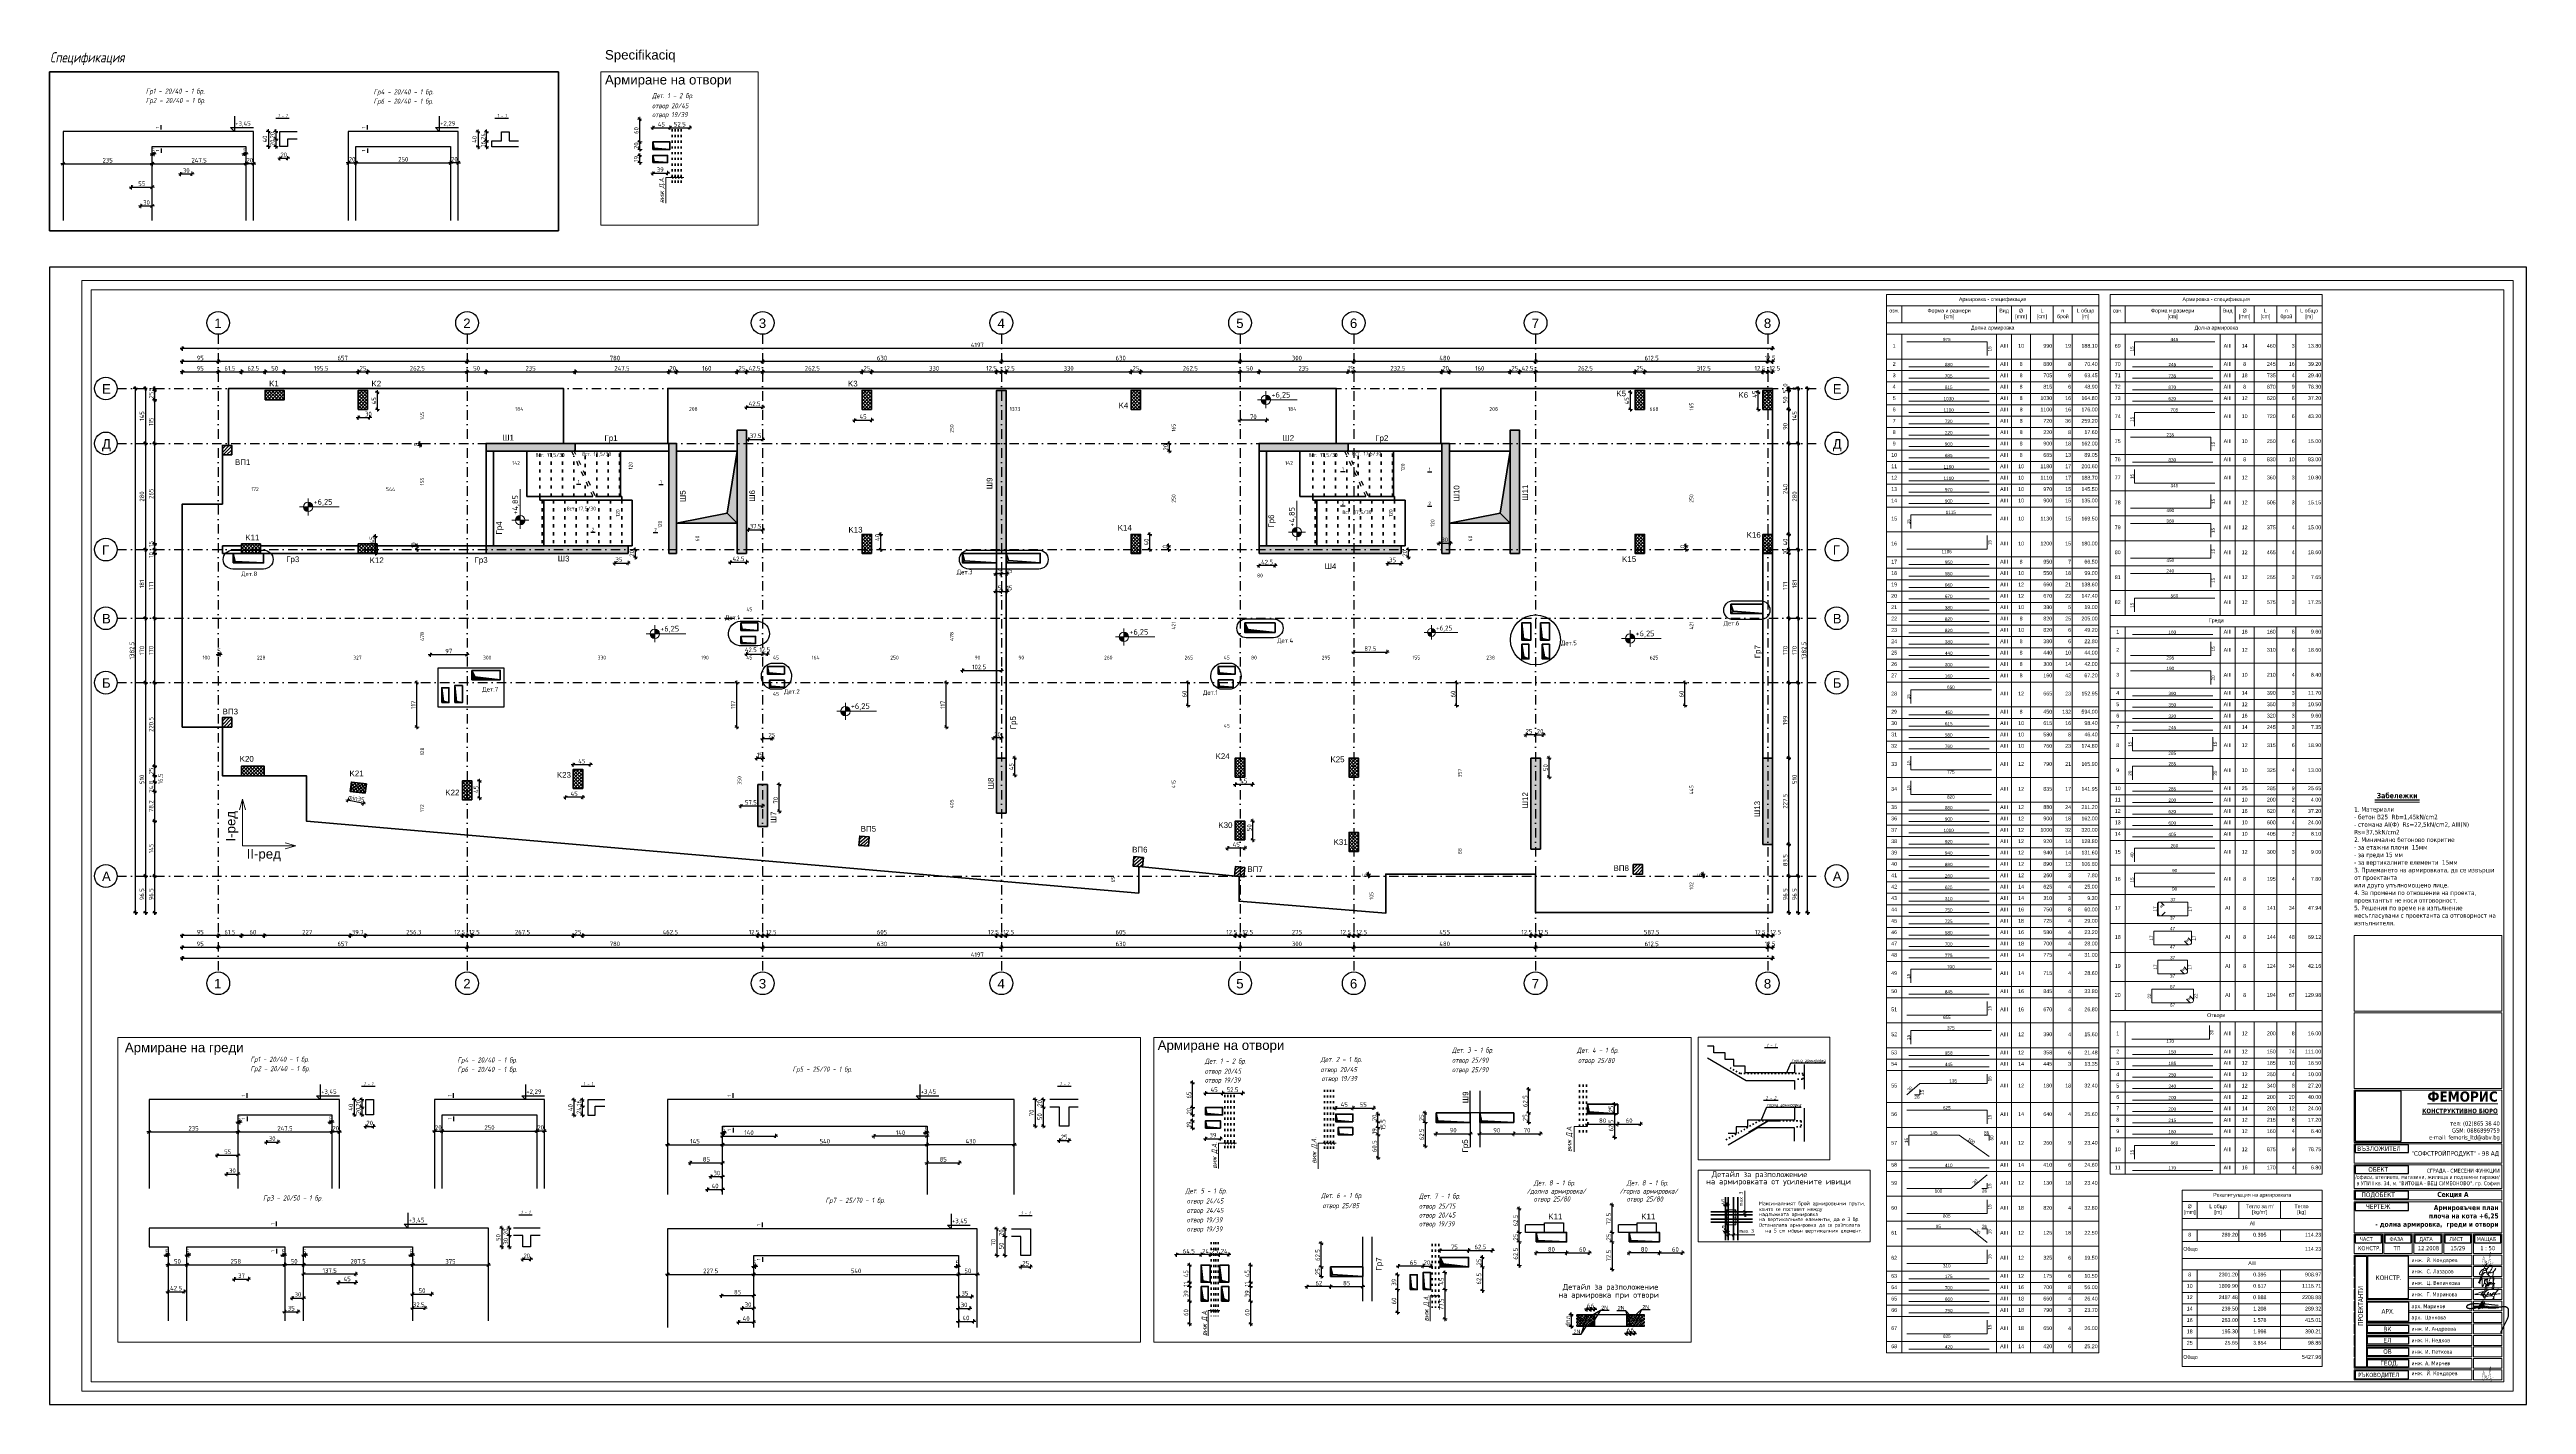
# Model space of a CAD drawing. Header units: millimetres. Extents: x -159 to 6378, y -1181 to 2393.
import ezdxf
from ezdxf.enums import TextEntityAlignment as Align

# ---------------------------------------------------------------- set-up
doc = ezdxf.new("R2010")
doc.units = ezdxf.units.MM
doc.header["$PDMODE"] = 35
doc.linetypes.add('ACAD_ISO03W100', pattern=[30, 12, -18])
doc.linetypes.add('DASHDOT', pattern=[1, 0.5, -0.25, 0, -0.25])
for name, color, linetype, lineweight in [('0_txt', 7, 'Continuous', 18), ('1K_arm', 5, 'Continuous', 60), ('1K_arm_koti', 5, 'Continuous', 15), ('1K_arm_koti_x', 6, 'Continuous', 15), ('1K_arm_koti_x_us', 6, 'Continuous', 15), ('1K_arm_koti_y', 82, 'Continuous', 15), ('1K_arm_koti_y_us', 82, 'Continuous', 15), ('1K_arm_y', 82, 'Continuous', 60), ('1K_dupki', 5, 'Continuous', 40), ('1K_gredi', 191, 'Continuous', 35), ('1K_kolony', 1, 'Continuous', 80), ('1K_kontur', 2, 'Continuous', 40), ('1K_kontur 5.72', 2, 'Continuous', 40), ('1K_kontur_04', 2, 'Continuous', 40), ('1K_koti_razrezi', 3, 'Continuous', 25), ('1K_koti_van6ni', 241, 'Continuous', 25), ('1K_shajby', 4, 'Continuous', 80), ('1K_stalbi', 2, 'Continuous', 35), ('1K_strih', 31, 'Continuous', 25), ('1K_strih-v_poqs', 31, 'Continuous', 25), ('1K_text-gredi', 3, 'Continuous', 35), ('1K_text-koloni', 3, 'Continuous', 35), ('1K_text-osi', 3, 'Continuous', 35), ('1K_text-shajby', 3, 'Continuous', 35), ('1K_text-v_poqs', 3, 'Continuous', 35), ('1K_txt_otvori', 134, 'Continuous', 25), ('1K_v_poqs', 11, 'Continuous', 80), ('1K_znak', 6, 'Continuous', 25), ('p_txt', 122, 'Continuous', 18), ('RAMKA', 7, 'Continuous', 15), ('TABLICA', 40, 'Continuous', 30), ('TEXT', 122, 'Continuous', 18)]:
    doc.layers.add(name, color=color, linetype=linetype, lineweight=lineweight)
for name, color, linetype in [('1K_AXIS', 7, 'DASHDOT'), ('1K_otvori-solid', 9, 'Continuous'), ('1K_razrez-solid', 251, 'Continuous'), ('1K_razrez4eta', 4, 'Continuous'), ('1K_shajby-solid', 9, 'Continuous'), ('ETIKET', 100, 'Continuous'), ('GRE', 3, 'Continuous'), ('GRETXT', 6, 'Continuous'), ('KTX', 1, 'Continuous'), ('KTXTXT', 4, 'Continuous'), ('RAZ', 3, 'Continuous')]:
    doc.layers.add(name, color=color, linetype=linetype)
doc.styles.add('A4TS14', font='ARIAL.TTF', dxfattribs={"height": 10})
doc.styles.add('A4TS15', font='ARIAL.TTF', dxfattribs={"height": 10})
doc.styles.add('DIM', font='romans.shx', dxfattribs={"width": 0.85})
doc.styles.get("Standard").update_dxf_attribs({"font": 'TAHOMA.TTF'})
doc.styles.add('SWETLI', font='simplex.shx', dxfattribs={"width": 0.75, "oblique": 12})
doc.styles.add('Z1', font='ARIAL.TTF')
doc.dimstyles.new('obseg', dxfattribs={"dimtxt": 10, "dimasz": 1, "dimexe": 0.3, "dimexo": 0, "dimgap": 0, "dimtad": 0, "dimrnd": 1, "dimzin": 14, "dimdsep": 46, "dimtxsty": 'DIM', "dimblk": 'DIM2', "dimcen": 0.09, "dimse1": 1, "dimse2": 1, "dimsd1": 1, "dimsd2": 1, "dimclrd": 256, "dimclre": 256, "dimclrt": 256, "dimadec": 0, "dimazin": 0, "dimtfac": 2.307692, "dimtix": 1, "dimtmove": 2, "dimatfit": 3, "dimldrblk": 'DIM2', "dimfxl": 0, "dimtvp": 0.769231, "dimtolj": 1, "dimtzin": 14, "dimarcsym": 0})
doc.dimstyles.new('RAZR1', dxfattribs={"dimtxt": 12, "dimasz": 1, "dimexe": 0.3, "dimexo": 0, "dimgap": 0, "dimtad": 0, "dimrnd": 0.1, "dimzin": 14, "dimdsep": 46, "dimtxsty": 'DIM', "dimblk": 'DIM2', "dimcen": 0.09, "dimse1": 1, "dimse2": 1, "dimclrd": 256, "dimclre": 256, "dimclrt": 41, "dimadec": 8, "dimazin": 0, "dimtfac": 2.307692, "dimtix": 1, "dimtmove": 2, "dimatfit": 3, "dimldrblk": 'DIM2', "dimfxl": 0, "dimtvp": 0.769231, "dimtolj": 1, "dimtzin": 14, "dimarcsym": 0})
pattern_1 = [(40.33275, (1979.5085, 317.923), (-4.109883, 4.840595), [])]

# ---------------------------------------------------------------- blocks, each defined once
blk = doc.blocks.new('*D4')
at = {"layer": 'Defpoints', "color": 0}
for p in [(832.4, 1493.5), (832.4, 1348.5), (832.4, 1348.5)]:
    blk.add_point(p, dxfattribs=at)
at = {"layer": '1K_arm_koti_x', "insert": (824.7, 1426), "char_height": 10, "attachment_point": 5, "rotation": 90, "style": 'DIM'}
blk.add_mtext('\\A1;145', dxfattribs=at)
blk = doc.blocks.new('DIM2')
for p, q in [((-5.7, 0), (5.7, 0)), ((4, 4), (-4, -4)), ((0, -5), (0, 6))]:
    blk.add_line(p, q)
blk = doc.blocks.new('*D5')
at = {"layer": 'Defpoints', "color": 0}
for p in [(2230.2, 1333.5), (2230.2, 1333.5), (2230.2, 1083.5)]:
    blk.add_point(p, dxfattribs=at)
at = {"layer": '1K_arm_koti_x', "insert": (2222.5, 1392.8), "char_height": 10, "attachment_point": 5, "rotation": 90, "style": 'DIM'}
blk.add_mtext('\\A1;250', dxfattribs=at)
blk = doc.blocks.new('*D6')
at = {"layer": 'Defpoints', "color": 0}
for p in [(832.4, 1083.5), (832.4, 1083.5), (832.4, 605.5)]:
    blk.add_point(p, dxfattribs=at)
at = {"layer": '1K_arm_koti_x', "insert": (824.7, 844.5), "char_height": 10, "attachment_point": 5, "rotation": 90, "style": 'DIM'}
blk.add_mtext('\\A1;478', dxfattribs=at)
blk = doc.blocks.new('*D7')
at = {"layer": '1K_arm_koti_x', "lineweight": -2}
blk.add_line((811.5, 1074.5), (811.5, 1082.5), dxfattribs=at)
at = {"layer": 'Defpoints', "color": 0}
for p in [(811.5, 1083.5), (832.4, 1083.5), (943.4, 1073.5)]:
    blk.add_point(p, dxfattribs=at)
at = {"layer": '1K_arm_koti_x', "lineweight": -2}
for p, rotation in [((811.5, 1083.5), 90), ((811.5, 1073.5), 270)]:
    blk.add_blockref('DIM2', p, dxfattribs=dict(at, rotation=rotation))
at = {"layer": '1K_arm_koti_x', "color": 41, "insert": (802.2, 1085.1), "char_height": 12, "attachment_point": 5, "rotation": 90, "style": 'DIM'}
blk.add_mtext('\\A1;10', dxfattribs=at)
blk = doc.blocks.new('*D8')
at = {"layer": '1K_arm_koti_x', "lineweight": -2}
for p, q in [((818.8, 1354.5), (818.8, 1355.5)), ((818.8, 1353.5), (818.8, 1348.5)), ((818.8, 1347.5), (818.8, 1346.5))]:
    blk.add_line(p, q, dxfattribs=at)
at = {"layer": 'Defpoints', "color": 0}
for p in [(818.8, 1348.5), (832.4, 1348.5), (943.4, 1353.5)]:
    blk.add_point(p, dxfattribs=at)
at = {"layer": '1K_arm_koti_x', "lineweight": -2}
for p, rotation in [((818.8, 1348.5), 90), ((818.8, 1353.5), 270)]:
    blk.add_blockref('DIM2', p, dxfattribs=dict(at, rotation=rotation))
at = {"layer": '1K_arm_koti_x', "color": 41, "insert": (809.6, 1351), "char_height": 12, "attachment_point": 5, "rotation": 90, "style": 'DIM'}
blk.add_mtext('\\A1;5', dxfattribs=at)
blk = doc.blocks.new('*D9')
at = {"layer": 'Defpoints', "color": 0}
for p in [(1558.7, 1143.5), (1558.7, 1083.5), (1558.7, 1083.5)]:
    blk.add_point(p, dxfattribs=at)
at = {"layer": '1K_arm_koti_x', "insert": (1551, 1102.7), "char_height": 10, "attachment_point": 5, "rotation": 90, "style": 'DIM'}
blk.add_mtext('\\A1;60', dxfattribs=at)
blk = doc.blocks.new('*D10')
at = {"layer": 'Defpoints', "color": 0}
for p in [(2815.7, 1498.5), (2815.7, 1333.5), (2815.7, 1333.5)]:
    blk.add_point(p, dxfattribs=at)
at = {"layer": '1K_arm_koti_x', "insert": (2808, 1395.2), "char_height": 10, "attachment_point": 5, "rotation": 90, "style": 'DIM'}
blk.add_mtext('\\A1;165', dxfattribs=at)
blk = doc.blocks.new('*D11')
at = {"layer": 'Defpoints', "color": 0}
for p in [(2815.7, 1333.5), (2815.7, 1083.5), (2815.7, 1083.5)]:
    blk.add_point(p, dxfattribs=at)
at = {"layer": '1K_arm_koti_x', "insert": (2808, 1208.5), "char_height": 10, "attachment_point": 5, "rotation": 90, "style": 'DIM'}
blk.add_mtext('\\A1;250', dxfattribs=at)
blk = doc.blocks.new('*D12')
at = {"layer": 'Defpoints', "color": 0}
for p in [(4182.2, 1333.5), (4182.2, 1083.5), (4182.2, 1083.5)]:
    blk.add_point(p, dxfattribs=at)
at = {"layer": '1K_arm_koti_x', "insert": (4174.5, 1208.5), "char_height": 10, "attachment_point": 5, "rotation": 90, "style": 'DIM'}
blk.add_mtext('\\A1;250', dxfattribs=at)
blk = doc.blocks.new('*D13')
at = {"layer": 'Defpoints', "color": 0}
for p in [(2230.2, 1083.5), (2230.2, 605.5), (2230.2, 605.5)]:
    blk.add_point(p, dxfattribs=at)
at = {"layer": '1K_arm_koti_x', "insert": (2222.5, 844.5), "char_height": 10, "attachment_point": 5, "rotation": 90, "style": 'DIM'}
blk.add_mtext('\\A1;478', dxfattribs=at)
blk = doc.blocks.new('*D14')
at = {"layer": 'Defpoints', "color": 0}
for p in [(2815.7, 1083.5), (2815.7, 662.5), (2815.7, 662.5)]:
    blk.add_point(p, dxfattribs=at)
at = {"layer": '1K_arm_koti_x', "insert": (2808, 873), "char_height": 10, "attachment_point": 5, "rotation": 90, "style": 'DIM'}
blk.add_mtext('\\A1;421', dxfattribs=at)
blk = doc.blocks.new('*D15')
at = {"layer": '1K_arm_koti_x', "lineweight": -2}
blk.add_line((2354.4, 963.2), (2367.4, 963.2), dxfattribs=at)
at = {"layer": 'Defpoints', "color": 0}
for p in [(2368.4, 963.2), (2368.4, 951.1), (2353.4, 900.8)]:
    blk.add_point(p, dxfattribs=at)
at = {"layer": '1K_arm_koti_x', "lineweight": -2, "rotation": 180}
blk.add_blockref('DIM2', (2353.4, 963.2), dxfattribs=at)
at = {"layer": '1K_arm_koti_x', "lineweight": -2}
blk.add_blockref('DIM2', (2368.4, 963.2), dxfattribs=at)
at = {"layer": '1K_arm_koti_x', "color": 41, "insert": (2374.9, 972.4), "char_height": 12, "attachment_point": 5, "style": 'DIM'}
blk.add_mtext('\\A1;15', dxfattribs=at)
blk = doc.blocks.new('*D16')
at = {"layer": '1K_arm_koti_x', "lineweight": -2}
blk.add_line((2367.4, 1009.2), (2354.4, 1009.2), dxfattribs=at)
at = {"layer": 'Defpoints', "color": 0}
for p in [(2353.4, 1009.2), (2368.4, 995.2), (2353.4, 900.8)]:
    blk.add_point(p, dxfattribs=at)
at = {"layer": '1K_arm_koti_x', "lineweight": -2, "rotation": 180}
blk.add_blockref('DIM2', (2353.4, 1009.2), dxfattribs=at)
at = {"layer": '1K_arm_koti_x', "lineweight": -2}
blk.add_blockref('DIM2', (2368.4, 1009.2), dxfattribs=at)
at = {"layer": '1K_arm_koti_x', "color": 41, "insert": (2374.9, 1018.4), "char_height": 12, "attachment_point": 5, "style": 'DIM'}
blk.add_mtext('\\A1;15', dxfattribs=at)
blk = doc.blocks.new('*D17')
at = {"layer": '1K_arm_koti_x', "lineweight": -2}
for p, q in [((2337.4, 1009.2), (2336.4, 1009.2)), ((2353.4, 1009.2), (2338.4, 1009.2)), ((2354.4, 1009.2), (2355.4, 1009.2))]:
    blk.add_line(p, q, dxfattribs=at)
at = {"layer": 'Defpoints', "color": 0}
for p in [(2338.4, 1009.2), (2338.4, 985.2), (2353.4, 985.2)]:
    blk.add_point(p, dxfattribs=at)
at = {"layer": '1K_arm_koti_x', "lineweight": -2}
blk.add_blockref('DIM2', (2338.4, 1009.2), dxfattribs=at)
at = {"layer": '1K_arm_koti_x', "lineweight": -2, "rotation": 180}
blk.add_blockref('DIM2', (2353.4, 1009.2), dxfattribs=at)
at = {"layer": '1K_arm_koti_x', "color": 41, "insert": (2345.9, 1018.4), "char_height": 12, "attachment_point": 5, "style": 'DIM'}
blk.add_mtext('\\A1;15', dxfattribs=at)
blk = doc.blocks.new('*D18')
at = {"layer": '1K_arm_koti_x', "lineweight": -2}
for p, q in [((2337.4, 963.2), (2336.4, 963.2)), ((2338.4, 963.2), (2353.4, 963.2)), ((2354.4, 963.2), (2355.4, 963.2))]:
    blk.add_line(p, q, dxfattribs=at)
at = {"layer": 'Defpoints', "color": 0}
for p in [(2338.4, 941.1), (2353.4, 963.2), (2353.4, 951.1)]:
    blk.add_point(p, dxfattribs=at)
at = {"layer": '1K_arm_koti_x', "lineweight": -2}
blk.add_blockref('DIM2', (2338.4, 963.2), dxfattribs=at)
at = {"layer": '1K_arm_koti_x', "lineweight": -2, "rotation": 180}
blk.add_blockref('DIM2', (2353.4, 963.2), dxfattribs=at)
at = {"layer": '1K_arm_koti_x', "color": 41, "insert": (2345.9, 972.4), "char_height": 12, "attachment_point": 5, "style": 'DIM'}
blk.add_mtext('\\A1;15', dxfattribs=at)
blk = doc.blocks.new('*D19')
at = {"layer": '1K_arm_koti_x', "lineweight": -2}
for p, q in [((2794.6, 1084.5), (2794.6, 1085.5)), ((2794.6, 1073.5), (2794.6, 1083.5)), ((2794.6, 1072.5), (2794.6, 1071.5))]:
    blk.add_line(p, q, dxfattribs=at)
at = {"layer": 'Defpoints', "color": 0}
for p in [(2794.6, 1083.5), (2815.7, 1083.5), (2983.4, 1073.5)]:
    blk.add_point(p, dxfattribs=at)
at = {"layer": '1K_arm_koti_x', "lineweight": -2}
for p, rotation in [((2794.6, 1073.5), 90), ((2794.6, 1083.5), 270)]:
    blk.add_blockref('DIM2', p, dxfattribs=dict(at, rotation=rotation))
at = {"layer": '1K_arm_koti_x', "color": 41, "insert": (2785.3, 1078.5), "char_height": 12, "attachment_point": 5, "rotation": 90, "style": 'DIM'}
blk.add_mtext('\\A1;10', dxfattribs=at)
blk = doc.blocks.new('*D20')
at = {"layer": '1K_arm_koti_x', "lineweight": -2}
blk.add_line((1686.9, 1126.1), (1722.4, 1126.1), dxfattribs=at)
at = {"layer": 'Defpoints', "color": 0}
for p in [(1685.9, 1112.4), (1723.4, 1126.1), (1723.4, 1112.4)]:
    blk.add_point(p, dxfattribs=at)
at = {"layer": '1K_arm_koti_x', "lineweight": -2, "rotation": 180}
blk.add_blockref('DIM2', (1685.9, 1126.1), dxfattribs=at)
at = {"layer": '1K_arm_koti_x', "lineweight": -2}
blk.add_blockref('DIM2', (1723.4, 1126.1), dxfattribs=at)
at = {"layer": '1K_arm_koti_x', "color": 41, "insert": (1704.6, 1135.3), "char_height": 12, "attachment_point": 5, "style": 'DIM'}
blk.add_mtext('\\A1;37.5', dxfattribs=at)
blk = doc.blocks.new('*D21')
at = {"layer": 'Defpoints', "color": 0}
for p in [(3598.7, 1143.5), (3598.7, 1083.5), (3598.7, 1083.5)]:
    blk.add_point(p, dxfattribs=at)
at = {"layer": '1K_arm_koti_x', "insert": (3591, 1102.7), "char_height": 10, "attachment_point": 5, "rotation": 90, "style": 'DIM'}
blk.add_mtext('\\A1;60', dxfattribs=at)
blk = doc.blocks.new('*D22')
at = {"layer": 'Defpoints', "color": 0}
for p in [(4182.2, 1083.5), (4182.2, 1083.5), (4182.2, 662.5)]:
    blk.add_point(p, dxfattribs=at)
at = {"layer": '1K_arm_koti_x', "insert": (4174.5, 873), "char_height": 10, "attachment_point": 5, "rotation": 90, "style": 'DIM'}
blk.add_mtext('\\A1;421', dxfattribs=at)
blk = doc.blocks.new('*D23')
at = {"layer": 'Defpoints', "color": 0}
for p in [(832.4, 605.5), (832.4, 477), (832.4, 477)]:
    blk.add_point(p, dxfattribs=at)
at = {"layer": '1K_arm_koti_x', "insert": (824.7, 541.3), "char_height": 10, "attachment_point": 5, "rotation": 90, "style": 'DIM'}
blk.add_mtext('\\A1;128', dxfattribs=at)
blk = doc.blocks.new('*D24')
at = {"layer": 'Defpoints', "color": 0}
for p in [(1669.8, 605.5), (1669.8, 255.5), (1669.8, 255.5)]:
    blk.add_point(p, dxfattribs=at)
at = {"layer": '1K_arm_koti_x', "insert": (1662.1, 464.7), "char_height": 10, "attachment_point": 5, "rotation": 90, "style": 'DIM'}
blk.add_mtext('\\A1;350', dxfattribs=at)
blk = doc.blocks.new('*D25')
at = {"layer": '1K_arm_koti_x', "lineweight": -2}
blk.add_line((1747.4, 574.7), (1724.4, 574.7), dxfattribs=at)
at = {"layer": 'Defpoints', "color": 0}
for p in [(1723.4, 574.7), (1723.4, 560), (1748.4, 560)]:
    blk.add_point(p, dxfattribs=at)
at = {"layer": '1K_arm_koti_x', "lineweight": -2, "rotation": 180}
blk.add_blockref('DIM2', (1723.4, 574.7), dxfattribs=at)
at = {"layer": '1K_arm_koti_x', "lineweight": -2}
blk.add_blockref('DIM2', (1748.4, 574.7), dxfattribs=at)
at = {"layer": '1K_arm_koti_x', "color": 41, "insert": (1747.6, 584), "char_height": 12, "attachment_point": 5, "style": 'DIM'}
blk.add_mtext('\\A1;25', dxfattribs=at)
blk = doc.blocks.new('*D26')
at = {"layer": '1K_arm_koti_x', "lineweight": -2}
for p, q in [((1707.4, 522.6), (1706.4, 522.6)), ((1723.4, 522.6), (1708.4, 522.6)), ((1724.4, 522.6), (1725.4, 522.6))]:
    blk.add_line(p, q, dxfattribs=at)
at = {"layer": 'Defpoints', "color": 0}
for p in [(1708.4, 547.2), (1723.4, 547.2), (1708.4, 522.6)]:
    blk.add_point(p, dxfattribs=at)
at = {"layer": '1K_arm_koti_x', "lineweight": -2}
blk.add_blockref('DIM2', (1708.4, 522.6), dxfattribs=at)
at = {"layer": '1K_arm_koti_x', "lineweight": -2, "rotation": 180}
blk.add_blockref('DIM2', (1723.4, 522.6), dxfattribs=at)
at = {"layer": '1K_arm_koti_x', "color": 41, "insert": (1715.9, 531.8), "char_height": 12, "attachment_point": 5, "style": 'DIM'}
blk.add_mtext('\\A1;15', dxfattribs=at)
blk = doc.blocks.new('*D27')
at = {"layer": 'Defpoints', "color": 0}
for p in [(2655.9, 235.5), (2655.9, 170.5), (2655.9, 170.5)]:
    blk.add_point(p, dxfattribs=at)
at = {"layer": '1K_arm_koti_x', "insert": (2648.3, 203), "char_height": 10, "attachment_point": 5, "rotation": 90, "style": 'DIM'}
blk.add_mtext('\\A1;65', dxfattribs=at)
blk = doc.blocks.new('*D28')
at = {"layer": 'Defpoints', "color": 0}
for p in [(2815.7, 662.5), (2815.7, 247.5), (2815.7, 247.5)]:
    blk.add_point(p, dxfattribs=at)
at = {"layer": '1K_arm_koti_x', "insert": (2808, 455), "char_height": 10, "attachment_point": 5, "rotation": 90, "style": 'DIM'}
blk.add_mtext('\\A1;415', dxfattribs=at)
blk = doc.blocks.new('*D29')
at = {"layer": 'Defpoints', "color": 0}
for p in [(3571, 662.5), (3571, 305.5), (3571, 305.5)]:
    blk.add_point(p, dxfattribs=at)
at = {"layer": '1K_arm_koti_x', "insert": (3563.3, 484), "char_height": 10, "attachment_point": 5, "rotation": 90, "style": 'DIM'}
blk.add_mtext('\\A1;357', dxfattribs=at)
blk = doc.blocks.new('*D30')
at = {"layer": 'Defpoints', "color": 0}
for p in [(3571, 305.5), (3571, 305.5), (3571, 217.5)]:
    blk.add_point(p, dxfattribs=at)
at = {"layer": '1K_arm_koti_x', "insert": (3563.3, 278), "char_height": 10, "attachment_point": 5, "rotation": 90, "style": 'DIM'}
blk.add_mtext('\\A1;88', dxfattribs=at)
blk = doc.blocks.new('*D31')
at = {"layer": 'Defpoints', "color": 0}
for p in [(3337.9, 217.5), (3337.9, 112.5), (3337.9, 112.5)]:
    blk.add_point(p, dxfattribs=at)
at = {"layer": '1K_arm_koti_x', "insert": (3330.2, 160), "char_height": 10, "attachment_point": 5, "rotation": 90, "style": 'DIM'}
blk.add_mtext('\\A1;105', dxfattribs=at)
blk = doc.blocks.new('*D32')
at = {"layer": '1K_arm_koti_x', "lineweight": -2}
for p, q in [((3322.2, 218.5), (3322.2, 219.5)), ((3322.2, 212.5), (3322.2, 217.5)), ((3322.2, 211.5), (3322.2, 210.5))]:
    blk.add_line(p, q, dxfattribs=at)
at = {"layer": 'Defpoints', "color": 0}
for p in [(3322.2, 217.5), (3337.9, 217.5), (3337.9, 212.5)]:
    blk.add_point(p, dxfattribs=at)
at = {"layer": '1K_arm_koti_x', "lineweight": -2}
for p, rotation in [((3322.2, 212.5), 90), ((3322.2, 217.5), 270)]:
    blk.add_blockref('DIM2', p, dxfattribs=dict(at, rotation=rotation))
at = {"layer": '1K_arm_koti_x', "color": 41, "insert": (3313, 215), "char_height": 12, "attachment_point": 5, "rotation": 90, "style": 'DIM'}
blk.add_mtext('\\A1;5', dxfattribs=at)
blk = doc.blocks.new('*D33')
at = {"layer": 'Defpoints', "color": 0}
for p in [(4182.2, 662.5), (4182.2, 217.5), (4182.2, 217.5)]:
    blk.add_point(p, dxfattribs=at)
at = {"layer": '1K_arm_koti_x', "insert": (4174.5, 440), "char_height": 10, "attachment_point": 5, "rotation": 90, "style": 'DIM'}
blk.add_mtext('\\A1;445', dxfattribs=at)
blk = doc.blocks.new('*D34')
at = {"layer": '1K_arm_koti_x', "lineweight": -2}
blk.add_line((2352.4, 576.6), (2334.4, 576.6), dxfattribs=at)
at = {"layer": 'Defpoints', "color": 0}
for p in [(2333.4, 576.6), (2333.4, 559.2), (2353.4, 559.2)]:
    blk.add_point(p, dxfattribs=at)
at = {"layer": '1K_arm_koti_x', "lineweight": -2, "rotation": 180}
blk.add_blockref('DIM2', (2333.4, 576.6), dxfattribs=at)
at = {"layer": '1K_arm_koti_x', "lineweight": -2}
blk.add_blockref('DIM2', (2353.4, 576.6), dxfattribs=at)
at = {"layer": '1K_arm_koti_x', "color": 41, "insert": (2343.4, 585.9), "char_height": 12, "attachment_point": 5, "style": 'DIM'}
blk.add_mtext('\\A1;20', dxfattribs=at)
blk = doc.blocks.new('*D35')
at = {"layer": '1K_arm_koti_x', "lineweight": -2}
blk.add_line((3764.4, 584.9), (3782.4, 584.9), dxfattribs=at)
at = {"layer": 'Defpoints', "color": 0}
for p in [(3763.4, 547.6), (3783.4, 584.9), (3783.4, 547.6)]:
    blk.add_point(p, dxfattribs=at)
at = {"layer": '1K_arm_koti_x', "lineweight": -2, "rotation": 180}
blk.add_blockref('DIM2', (3763.4, 584.9), dxfattribs=at)
at = {"layer": '1K_arm_koti_x', "lineweight": -2}
blk.add_blockref('DIM2', (3783.4, 584.9), dxfattribs=at)
at = {"layer": '1K_arm_koti_x', "color": 41, "insert": (3775.4, 594.1), "char_height": 12, "attachment_point": 5, "style": 'DIM'}
blk.add_mtext('\\A1;20', dxfattribs=at)
blk = doc.blocks.new('*D36')
at = {"layer": '1K_arm_koti_x', "lineweight": -2}
blk.add_line((4157.5, 663.5), (4157.5, 721.5), dxfattribs=at)
at = {"layer": 'Defpoints', "color": 0}
for p in [(4157.5, 722.5), (4182.2, 722.5), (4182.2, 662.5)]:
    blk.add_point(p, dxfattribs=at)
at = {"layer": '1K_arm_koti_x', "lineweight": -2}
for p, rotation in [((4157.5, 722.5), 90), ((4157.5, 662.5), 270)]:
    blk.add_blockref('DIM2', p, dxfattribs=dict(at, rotation=rotation))
at = {"layer": '1K_arm_koti_x', "color": 41, "insert": (4148.3, 692.5), "char_height": 12, "attachment_point": 5, "rotation": 90, "style": 'DIM'}
blk.add_mtext('\\A1;60', dxfattribs=at)
blk = doc.blocks.new('*D37')
at = {"layer": '1K_arm_koti_x', "lineweight": -2}
blk.add_line((3554.7, 663.5), (3554.7, 721.5), dxfattribs=at)
at = {"layer": 'Defpoints', "color": 0}
for p in [(3554.7, 722.5), (3763.4, 722.5), (3571, 662.5)]:
    blk.add_point(p, dxfattribs=at)
at = {"layer": '1K_arm_koti_x', "lineweight": -2}
for p, rotation in [((3554.7, 722.5), 90), ((3554.7, 662.5), 270)]:
    blk.add_blockref('DIM2', p, dxfattribs=dict(at, rotation=rotation))
at = {"layer": '1K_arm_koti_x', "color": 41, "insert": (3545.4, 692.5), "char_height": 12, "attachment_point": 5, "rotation": 90, "style": 'DIM'}
blk.add_mtext('\\A1;60', dxfattribs=at)
blk = doc.blocks.new('*D38')
at = {"layer": '1K_arm_koti_x', "lineweight": -2}
for p, q in [((4160, 1084.5), (4160, 1085.5)), ((4160, 1073.5), (4160, 1083.5)), ((4160, 1072.5), (4160, 1071.5))]:
    blk.add_line(p, q, dxfattribs=at)
at = {"layer": 'Defpoints', "color": 0}
for p in [(4160, 1083.5), (4182.2, 1083.5), (4182.2, 1073.5)]:
    blk.add_point(p, dxfattribs=at)
at = {"layer": '1K_arm_koti_x', "lineweight": -2}
for p, rotation in [((4160, 1073.5), 90), ((4160, 1083.5), 270)]:
    blk.add_blockref('DIM2', p, dxfattribs=dict(at, rotation=rotation))
at = {"layer": '1K_arm_koti_x', "color": 41, "insert": (4150.8, 1078.5), "char_height": 12, "attachment_point": 5, "rotation": 90, "style": 'DIM'}
blk.add_mtext('\\A1;10', dxfattribs=at)
blk = doc.blocks.new('*D39')
at = {"layer": '1K_arm_koti_x', "lineweight": -2}
blk.add_line((2796.3, 1352.5), (2796.3, 1334.5), dxfattribs=at)
at = {"layer": 'Defpoints', "color": 0}
for p in [(2796.3, 1333.5), (2815.7, 1333.5), (2983.4, 1353.5)]:
    blk.add_point(p, dxfattribs=at)
at = {"layer": '1K_arm_koti_x', "lineweight": -2}
for p, rotation in [((2796.3, 1353.5), 90), ((2796.3, 1333.5), 270)]:
    blk.add_blockref('DIM2', p, dxfattribs=dict(at, rotation=rotation))
at = {"layer": '1K_arm_koti_x', "color": 41, "insert": (2787.1, 1343.5), "char_height": 12, "attachment_point": 5, "rotation": 90, "style": 'DIM'}
blk.add_mtext('\\A1;20', dxfattribs=at)
blk = doc.blocks.new('*D40')
at = {"layer": '1K_arm_koti_x', "lineweight": -2}
blk.add_line((2207.9, 606.5), (2207.9, 721.5), dxfattribs=at)
at = {"layer": 'Defpoints', "color": 0}
for p in [(2207.9, 722.5), (2353.4, 722.5), (2230.2, 605.5)]:
    blk.add_point(p, dxfattribs=at)
at = {"layer": '1K_arm_koti_x', "lineweight": -2}
for p, rotation in [((2207.9, 722.5), 90), ((2207.9, 605.5), 270)]:
    blk.add_blockref('DIM2', p, dxfattribs=dict(at, rotation=rotation))
at = {"layer": '1K_arm_koti_x', "color": 41, "insert": (2198.7, 664), "char_height": 12, "attachment_point": 5, "rotation": 90, "style": 'DIM'}
blk.add_mtext('\\A1;117', dxfattribs=at)
blk = doc.blocks.new('*D41')
at = {"layer": '1K_arm_koti_x', "lineweight": -2}
blk.add_line((2845.9, 663.5), (2845.9, 721.5), dxfattribs=at)
at = {"layer": 'Defpoints', "color": 0}
for p in [(2845.9, 722.5), (2983.4, 722.5), (2815.7, 662.5)]:
    blk.add_point(p, dxfattribs=at)
at = {"layer": '1K_arm_koti_x', "lineweight": -2}
for p, rotation in [((2845.9, 722.5), 90), ((2845.9, 662.5), 270)]:
    blk.add_blockref('DIM2', p, dxfattribs=dict(at, rotation=rotation))
at = {"layer": '1K_arm_koti_x', "color": 41, "insert": (2836.6, 692.5), "char_height": 12, "attachment_point": 5, "rotation": 90, "style": 'DIM'}
blk.add_mtext('\\A1;60', dxfattribs=at)
blk = doc.blocks.new('*D42')
at = {"layer": '1K_arm_koti_x', "lineweight": -2}
blk.add_line((1654.9, 606.5), (1654.9, 721.5), dxfattribs=at)
at = {"layer": 'Defpoints', "color": 0}
for p in [(1654.9, 722.5), (1723.4, 722.5), (1669.8, 605.5)]:
    blk.add_point(p, dxfattribs=at)
at = {"layer": '1K_arm_koti_x', "lineweight": -2}
for p, rotation in [((1654.9, 722.5), 90), ((1654.9, 605.5), 270)]:
    blk.add_blockref('DIM2', p, dxfattribs=dict(at, rotation=rotation))
at = {"layer": '1K_arm_koti_x', "color": 41, "insert": (1645.7, 664), "char_height": 12, "attachment_point": 5, "rotation": 90, "style": 'DIM'}
blk.add_mtext('\\A1;117', dxfattribs=at)
blk = doc.blocks.new('*D43')
at = {"layer": '1K_arm_koti_x', "lineweight": -2}
blk.add_line((810.5, 606.5), (810.5, 721.5), dxfattribs=at)
at = {"layer": 'Defpoints', "color": 0}
for p in [(810.5, 722.5), (943.4, 722.5), (832.4, 605.5)]:
    blk.add_point(p, dxfattribs=at)
at = {"layer": '1K_arm_koti_x', "lineweight": -2}
for p, rotation in [((810.5, 722.5), 90), ((810.5, 605.5), 270)]:
    blk.add_blockref('DIM2', p, dxfattribs=dict(at, rotation=rotation))
at = {"layer": '1K_arm_koti_x', "color": 41, "insert": (801.3, 664), "char_height": 12, "attachment_point": 5, "rotation": 90, "style": 'DIM'}
blk.add_mtext('\\A1;117', dxfattribs=at)
blk = doc.blocks.new('*D44')
at = {"layer": 'Defpoints', "color": 0}
for p in [(297.4, 1225.3), (297.4, 1225.3), (469.4, 1225.3)]:
    blk.add_point(p, dxfattribs=at)
at = {"layer": '1K_arm_koti_y', "insert": (383.4, 1233), "char_height": 10, "attachment_point": 5, "style": 'DIM'}
blk.add_mtext('\\A1;172', dxfattribs=at)
blk = doc.blocks.new('*D45')
at = {"layer": 'Defpoints', "color": 0}
for p in [(832.4, 1348.5), (832.4, 1193.5), (832.4, 1193.5)]:
    blk.add_point(p, dxfattribs=at)
at = {"layer": '1K_arm_koti_x', "insert": (824.7, 1253.4), "char_height": 10, "attachment_point": 5, "rotation": 90, "style": 'DIM'}
blk.add_mtext('\\A1;155', dxfattribs=at)
blk = doc.blocks.new('*D46')
at = {"layer": 'Defpoints', "color": 0}
for p in [(2230.2, 605.5), (2230.2, 200.5), (2230.2, 200.5)]:
    blk.add_point(p, dxfattribs=at)
at = {"layer": '1K_arm_koti_x', "insert": (2222.5, 403), "char_height": 10, "attachment_point": 5, "rotation": 90, "style": 'DIM'}
blk.add_mtext('\\A1;405', dxfattribs=at)
blk = doc.blocks.new('*D47')
at = {"layer": 'Defpoints', "color": 0}
for p in [(1013.4, 1436.7), (1197.4, 1436.7), (1197.4, 1436.7)]:
    blk.add_point(p, dxfattribs=at)
at = {"layer": '1K_arm_koti_y', "insert": (1080.9, 1444.4), "char_height": 10, "attachment_point": 5, "style": 'DIM'}
blk.add_mtext('\\A1;184', dxfattribs=at)
blk = doc.blocks.new('*D48')
at = {"layer": '1K_arm_koti_x', "lineweight": -2}
blk.add_line((1686.9, 1364.4), (1722.4, 1364.4), dxfattribs=at)
at = {"layer": 'Defpoints', "color": 0}
for p in [(1685.9, 1345.7), (1723.4, 1364.4), (1723.4, 1353.5)]:
    blk.add_point(p, dxfattribs=at)
at = {"layer": '1K_arm_koti_x', "lineweight": -2, "rotation": 180}
blk.add_blockref('DIM2', (1685.9, 1364.4), dxfattribs=at)
at = {"layer": '1K_arm_koti_x', "lineweight": -2}
blk.add_blockref('DIM2', (1723.4, 1364.4), dxfattribs=at)
at = {"layer": '1K_arm_koti_x', "color": 41, "insert": (1704.6, 1373.6), "char_height": 12, "attachment_point": 5, "style": 'DIM'}
blk.add_mtext('\\A1;37.5', dxfattribs=at)
blk = doc.blocks.new('*D49')
at = {"layer": 'Defpoints', "color": 0}
for p in [(1680.9, 1436.7), (3053.4, 1436.7), (3053.4, 1436.7)]:
    blk.add_point(p, dxfattribs=at)
at = {"layer": '1K_arm_koti_y', "insert": (2389.4, 1444.4), "char_height": 10, "attachment_point": 5, "style": 'DIM'}
blk.add_mtext('\\A1;1373', dxfattribs=at)
blk = doc.blocks.new('*D50')
at = {"layer": '1K_arm_koti_y', "lineweight": -2}
blk.add_line((3052.4, 1414.9), (2984.4, 1414.9), dxfattribs=at)
at = {"layer": 'Defpoints', "color": 0}
for p in [(2983.4, 1498.5), (2983.4, 1414.9), (3053.4, 1436.7)]:
    blk.add_point(p, dxfattribs=at)
at = {"layer": '1K_arm_koti_y', "lineweight": -2, "rotation": 180}
blk.add_blockref('DIM2', (2983.4, 1414.9), dxfattribs=at)
at = {"layer": '1K_arm_koti_y', "lineweight": -2}
blk.add_blockref('DIM2', (3053.4, 1414.9), dxfattribs=at)
at = {"layer": '1K_arm_koti_y', "color": 41, "insert": (3018.4, 1424.1), "char_height": 12, "attachment_point": 5, "style": 'DIM'}
blk.add_mtext('\\A1;70', dxfattribs=at)
blk = doc.blocks.new('*D51')
at = {"layer": '1K_arm_koti_y', "lineweight": -2}
blk.add_line((1681.9, 1449), (1722.4, 1449), dxfattribs=at)
at = {"layer": 'Defpoints', "color": 0}
for p in [(1723.4, 1498.5), (1723.4, 1449), (1680.9, 1436.7)]:
    blk.add_point(p, dxfattribs=at)
at = {"layer": '1K_arm_koti_y', "lineweight": -2, "rotation": 180}
blk.add_blockref('DIM2', (1680.9, 1449), dxfattribs=at)
at = {"layer": '1K_arm_koti_y', "lineweight": -2}
blk.add_blockref('DIM2', (1723.4, 1449), dxfattribs=at)
at = {"layer": '1K_arm_koti_y', "color": 41, "insert": (1702.1, 1458.2), "char_height": 12, "attachment_point": 5, "style": 'DIM'}
blk.add_mtext('\\A1;42.5', dxfattribs=at)
blk = doc.blocks.new('*D52')
at = {"layer": 'Defpoints', "color": 0}
for p in [(3720.9, 1436.7), (4388.4, 1436.7), (4388.4, 1436.7)]:
    blk.add_point(p, dxfattribs=at)
at = {"layer": '1K_arm_koti_y', "insert": (4075.8, 1444.4), "char_height": 10, "attachment_point": 5, "style": 'DIM'}
blk.add_mtext('\\A1;668', dxfattribs=at)
blk = doc.blocks.new('*D53')
at = {"layer": 'Defpoints', "color": 0}
for p in [(291.4, 780.9), (519.4, 780.9), (519.4, 780.9)]:
    blk.add_point(p, dxfattribs=at)
at = {"layer": '1K_arm_koti_y', "insert": (399.9, 788.6), "char_height": 10, "attachment_point": 5, "style": 'DIM'}
blk.add_mtext('\\A1;228', dxfattribs=at)
blk = doc.blocks.new('*D54')
at = {"layer": '1K_arm_koti_y', "lineweight": -2}
for p, q in [((285.4, 797.2), (284.4, 797.2)), ((286.4, 797.2), (291.4, 797.2)), ((292.4, 797.2), (293.4, 797.2))]:
    blk.add_line(p, q, dxfattribs=at)
at = {"layer": 'Defpoints', "color": 0}
for p in [(291.4, 797.2), (286.4, 722.5), (291.4, 780.9)]:
    blk.add_point(p, dxfattribs=at)
at = {"layer": '1K_arm_koti_y', "lineweight": -2}
blk.add_blockref('DIM2', (286.4, 797.2), dxfattribs=at)
at = {"layer": '1K_arm_koti_y', "lineweight": -2, "rotation": 180}
blk.add_blockref('DIM2', (291.4, 797.2), dxfattribs=at)
at = {"layer": '1K_arm_koti_y', "color": 41, "insert": (288.9, 806.4), "char_height": 12, "attachment_point": 5, "style": 'DIM'}
blk.add_mtext('\\A1;5', dxfattribs=at)
blk = doc.blocks.new('*D55')
at = {"layer": 'Defpoints', "color": 0}
for p in [(191.4, 780.9), (291.4, 780.9), (291.4, 780.9)]:
    blk.add_point(p, dxfattribs=at)
at = {"layer": '1K_arm_koti_y', "insert": (254.9, 788.6), "char_height": 10, "attachment_point": 5, "style": 'DIM'}
blk.add_mtext('\\A1;100', dxfattribs=at)
blk = doc.blocks.new('*D56')
at = {"layer": 'Defpoints', "color": 0}
for p in [(519.4, 780.9), (846.4, 780.9), (846.4, 780.9)]:
    blk.add_point(p, dxfattribs=at)
at = {"layer": '1K_arm_koti_y', "insert": (653.9, 788.6), "char_height": 10, "attachment_point": 5, "style": 'DIM'}
blk.add_mtext('\\A1;327', dxfattribs=at)
blk = doc.blocks.new('*D57')
at = {"layer": '1K_arm_koti_y', "lineweight": -2}
blk.add_line((847.4, 796.6), (942.4, 796.6), dxfattribs=at)
at = {"layer": 'Defpoints', "color": 0}
for p in [(943.4, 796.6), (846.4, 780.9), (943.4, 722.5)]:
    blk.add_point(p, dxfattribs=at)
at = {"layer": '1K_arm_koti_y', "lineweight": -2, "rotation": 180}
blk.add_blockref('DIM2', (846.4, 796.6), dxfattribs=at)
at = {"layer": '1K_arm_koti_y', "lineweight": -2}
blk.add_blockref('DIM2', (943.4, 796.6), dxfattribs=at)
at = {"layer": '1K_arm_koti_y', "color": 41, "insert": (894.9, 805.8), "char_height": 12, "attachment_point": 5, "style": 'DIM'}
blk.add_mtext('\\A1;97', dxfattribs=at)
blk = doc.blocks.new('*D58')
at = {"layer": 'Defpoints', "color": 0}
for p in [(846.4, 780.9), (1146.4, 780.9), (1146.4, 780.9)]:
    blk.add_point(p, dxfattribs=at)
at = {"layer": '1K_arm_koti_y', "insert": (996.4, 788.6), "char_height": 10, "attachment_point": 5, "style": 'DIM'}
blk.add_mtext('\\A1;300', dxfattribs=at)
blk = doc.blocks.new('*D59')
at = {"layer": '1K_arm_koti_x', "lineweight": -2}
blk.add_line((3762.4, 584.9), (3739.4, 584.9), dxfattribs=at)
at = {"layer": 'Defpoints', "color": 0}
for p in [(3738.4, 584.9), (3738.4, 567.5), (3763.4, 547.6)]:
    blk.add_point(p, dxfattribs=at)
at = {"layer": '1K_arm_koti_x', "lineweight": -2, "rotation": 180}
blk.add_blockref('DIM2', (3738.4, 584.9), dxfattribs=at)
at = {"layer": '1K_arm_koti_x', "lineweight": -2}
blk.add_blockref('DIM2', (3763.4, 584.9), dxfattribs=at)
at = {"layer": '1K_arm_koti_x', "color": 41, "insert": (3745.9, 594.1), "char_height": 12, "attachment_point": 5, "style": 'DIM'}
blk.add_mtext('\\A1;25', dxfattribs=at)
blk = doc.blocks.new('*D60')
at = {"layer": 'Defpoints', "color": 0}
for p in [(1146.4, 780.9), (1475.9, 780.9), (1475.9, 780.9)]:
    blk.add_point(p, dxfattribs=at)
at = {"layer": '1K_arm_koti_y', "insert": (1299, 788.6), "char_height": 10, "attachment_point": 5, "style": 'DIM'}
blk.add_mtext('\\A1;330', dxfattribs=at)
blk = doc.blocks.new('*D61')
at = {"layer": 'Defpoints', "color": 0}
for p in [(1946.4, 780.9), (2196.4, 780.9), (2196.4, 780.9)]:
    blk.add_point(p, dxfattribs=at)
at = {"layer": '1K_arm_koti_y', "insert": (2071.4, 788.6), "char_height": 10, "attachment_point": 5, "style": 'DIM'}
blk.add_mtext('\\A1;250', dxfattribs=at)
blk = doc.blocks.new('*D62')
at = {"layer": '1K_arm_koti_y', "lineweight": -2}
blk.add_line((2251.9, 754.7), (2352.4, 754.7), dxfattribs=at)
at = {"layer": 'Defpoints', "color": 0}
for p in [(2250.9, 780.9), (2353.4, 754.7), (2353.4, 722.5)]:
    blk.add_point(p, dxfattribs=at)
at = {"layer": '1K_arm_koti_y', "lineweight": -2, "rotation": 180}
blk.add_blockref('DIM2', (2250.9, 754.7), dxfattribs=at)
at = {"layer": '1K_arm_koti_y', "lineweight": -2}
blk.add_blockref('DIM2', (2353.4, 754.7), dxfattribs=at)
at = {"layer": '1K_arm_koti_y', "color": 41, "insert": (2294.6, 763.9), "char_height": 12, "attachment_point": 5, "style": 'DIM'}
blk.add_mtext('\\A1;102.5', dxfattribs=at)
blk = doc.blocks.new('*D63')
at = {"layer": 'Defpoints', "color": 0}
for p in [(2455.9, 780.9), (2715.9, 780.9), (2715.9, 780.9)]:
    blk.add_point(p, dxfattribs=at)
at = {"layer": '1K_arm_koti_y', "insert": (2635.5, 788.6), "char_height": 10, "attachment_point": 5, "style": 'DIM'}
blk.add_mtext('\\A1;260', dxfattribs=at)
blk = doc.blocks.new('*D64')
at = {"layer": '1K_arm_koti_x_us', "lineweight": -2}
blk.add_line((656.9, 1422), (684.9, 1422), dxfattribs=at)
at = {"layer": 'Defpoints', "color": 0}
for p in [(655.9, 1481), (685.9, 1482.8), (685.9, 1422)]:
    blk.add_point(p, dxfattribs=at)
at = {"layer": '1K_arm_koti_x_us', "lineweight": -2, "rotation": 180}
blk.add_blockref('DIM2', (655.9, 1422), dxfattribs=at)
at = {"layer": '1K_arm_koti_x_us', "lineweight": -2}
blk.add_blockref('DIM2', (685.9, 1422), dxfattribs=at)
at = {"layer": '1K_arm_koti_x_us', "color": 41, "insert": (682.9, 1431.2), "char_height": 12, "attachment_point": 5, "style": 'DIM'}
blk.add_mtext('\\A1;30', dxfattribs=at)
blk = doc.blocks.new('*D65')
at = {"layer": 'Defpoints', "color": 0}
for p in [(832.4, 477), (832.4, 305.5), (832.4, 305.5)]:
    blk.add_point(p, dxfattribs=at)
at = {"layer": '1K_arm_koti_x', "insert": (824.7, 391.3), "char_height": 10, "attachment_point": 5, "rotation": 90, "style": 'DIM'}
blk.add_mtext('\\A1;172', dxfattribs=at)
blk = doc.blocks.new('*D66')
at = {"layer": '1K_arm_koti_x_us', "lineweight": -2}
for p, q in [((628, 412.6), (627, 412.9)), ((669.6, 403.9), (628.9, 412.4)), ((670.6, 403.7), (671.5, 403.5))]:
    blk.add_line(p, q, dxfattribs=at)
at = {"layer": 'Defpoints', "color": 0}
for p in [(628.9, 412.4), (636.5, 448.6), (677.1, 440.1)]:
    blk.add_point(p, dxfattribs=at)
at = {"layer": '1K_arm_koti_x_us', "lineweight": -2}
for p, rotation in [((628.9, 412.4), 348.1910087187259), ((669.6, 403.9), 168.1910087187258)]:
    blk.add_blockref('DIM2', p, dxfattribs=dict(at, rotation=rotation))
at = {"layer": '1K_arm_koti_x_us', "color": 41, "insert": (651.2, 417.2), "char_height": 12, "attachment_point": 5, "rotation": 348.19101, "style": 'DIM'}
blk.add_mtext('\\A1;min35', dxfattribs=at)
blk = doc.blocks.new('*D67')
at = {"layer": '1K_arm_koti_x_us', "lineweight": -2}
blk.add_line((1224.4, 506.3), (1267.4, 506.3), dxfattribs=at)
at = {"layer": 'Defpoints', "color": 0}
for p in [(1268.4, 506.3), (1223.4, 455.4), (1268.4, 455.4)]:
    blk.add_point(p, dxfattribs=at)
at = {"layer": '1K_arm_koti_x_us', "lineweight": -2, "rotation": 180}
blk.add_blockref('DIM2', (1223.4, 506.3), dxfattribs=at)
at = {"layer": '1K_arm_koti_x_us', "lineweight": -2}
blk.add_blockref('DIM2', (1268.4, 506.3), dxfattribs=at)
at = {"layer": '1K_arm_koti_x_us', "color": 41, "insert": (1245.9, 515.5), "char_height": 12, "attachment_point": 5, "style": 'DIM'}
blk.add_mtext('\\A1;45', dxfattribs=at)
blk = doc.blocks.new('*D68')
at = {"layer": '1K_arm_koti_x_us', "lineweight": -2}
blk.add_line((1639.4, 1040.1), (1679.9, 1040.1), dxfattribs=at)
at = {"layer": 'Defpoints', "color": 0}
for p in [(1638.4, 1092.3), (1680.9, 1073.5), (1680.9, 1040.1)]:
    blk.add_point(p, dxfattribs=at)
at = {"layer": '1K_arm_koti_x_us', "lineweight": -2}
blk.add_blockref('DIM2', (1680.9, 1040.1), dxfattribs=at)
at = {"layer": '1K_arm_koti_x_us', "lineweight": -2, "rotation": 180}
blk.add_blockref('DIM2', (1638.4, 1040.1), dxfattribs=at)
at = {"layer": '1K_arm_koti_x_us', "color": 41, "insert": (1659.6, 1049.3), "char_height": 12, "attachment_point": 5, "style": 'DIM'}
blk.add_mtext('\\A1;42.5', dxfattribs=at)
blk = doc.blocks.new('*D69')
at = {"layer": '1K_arm_koti_x_us', "lineweight": -2}
blk.add_line((3074.9, 1031.4), (3034.4, 1031.4), dxfattribs=at)
at = {"layer": 'Defpoints', "color": 0}
for p in [(3033.4, 1083.5), (3075.9, 1068.6), (3033.4, 1031.4)]:
    blk.add_point(p, dxfattribs=at)
at = {"layer": '1K_arm_koti_x_us', "lineweight": -2, "rotation": 180}
blk.add_blockref('DIM2', (3033.4, 1031.4), dxfattribs=at)
at = {"layer": '1K_arm_koti_x_us', "lineweight": -2}
blk.add_blockref('DIM2', (3075.9, 1031.4), dxfattribs=at)
at = {"layer": '1K_arm_koti_x_us', "color": 41, "insert": (3054.6, 1040.6), "char_height": 12, "attachment_point": 5, "style": 'DIM'}
blk.add_mtext('\\A1;42.5', dxfattribs=at)
blk = doc.blocks.new('*D70')
at = {"layer": '1K_arm_koti_x_us', "lineweight": -2}
blk.add_line((1666.9, 397.3), (1722.4, 397.3), dxfattribs=at)
at = {"layer": 'Defpoints', "color": 0}
for p in [(1665.9, 427.2), (1723.4, 427.2), (1723.4, 397.3)]:
    blk.add_point(p, dxfattribs=at)
at = {"layer": '1K_arm_koti_x_us', "lineweight": -2, "rotation": 180}
blk.add_blockref('DIM2', (1665.9, 397.3), dxfattribs=at)
at = {"layer": '1K_arm_koti_x_us', "lineweight": -2}
blk.add_blockref('DIM2', (1723.4, 397.3), dxfattribs=at)
at = {"layer": '1K_arm_koti_x_us', "color": 41, "insert": (1692.3, 406.6), "char_height": 12, "attachment_point": 5, "style": 'DIM'}
blk.add_mtext('\\A1;57.5', dxfattribs=at)
blk = doc.blocks.new('*D71')
at = {"layer": '1K_arm_koti_x_us', "lineweight": -2}
blk.add_line((1247.4, 420.1), (1204.4, 420.1), dxfattribs=at)
at = {"layer": 'Defpoints', "color": 0}
for p in [(1203.4, 444.6), (1203.4, 420.1), (1248.4, 443.5)]:
    blk.add_point(p, dxfattribs=at)
at = {"layer": '1K_arm_koti_x_us', "lineweight": -2, "rotation": 180}
blk.add_blockref('DIM2', (1203.4, 420.1), dxfattribs=at)
at = {"layer": '1K_arm_koti_x_us', "lineweight": -2}
blk.add_blockref('DIM2', (1248.4, 420.1), dxfattribs=at)
at = {"layer": '1K_arm_koti_x_us', "color": 41, "insert": (1225.9, 429.4), "char_height": 12, "attachment_point": 5, "style": 'DIM'}
blk.add_mtext('\\A1;45', dxfattribs=at)
blk = doc.blocks.new('*D72')
at = {"layer": '1K_arm_koti_x_us', "lineweight": -2}
blk.add_line((3014.9, 453.9), (2971.9, 453.9), dxfattribs=at)
at = {"layer": 'Defpoints', "color": 0}
for p in [(2970.9, 483.5), (3015.9, 483.5), (2970.9, 453.9)]:
    blk.add_point(p, dxfattribs=at)
at = {"layer": '1K_arm_koti_x_us', "lineweight": -2, "rotation": 180}
blk.add_blockref('DIM2', (2970.9, 453.9), dxfattribs=at)
at = {"layer": '1K_arm_koti_x_us', "lineweight": -2}
blk.add_blockref('DIM2', (3015.9, 453.9), dxfattribs=at)
at = {"layer": '1K_arm_koti_x_us', "color": 41, "insert": (2993.4, 463.1), "char_height": 12, "attachment_point": 5, "style": 'DIM'}
blk.add_mtext('\\A1;45', dxfattribs=at)
blk = doc.blocks.new('*D73')
at = {"layer": '1K_arm_koti_x_us', "lineweight": -2}
blk.add_line((1966.9, 1414.7), (2009.9, 1414.7), dxfattribs=at)
at = {"layer": 'Defpoints', "color": 0}
for p in [(1965.9, 1468.5, 0), (2010.9, 1468.5, 0), (2010.9, 1414.7)]:
    blk.add_point(p, dxfattribs=at)
at = {"layer": '1K_arm_koti_x_us', "lineweight": -2, "rotation": 180}
blk.add_blockref('DIM2', (1965.9, 1414.7), dxfattribs=at)
at = {"layer": '1K_arm_koti_x_us', "lineweight": -2}
blk.add_blockref('DIM2', (2010.9, 1414.7), dxfattribs=at)
at = {"layer": '1K_arm_koti_x_us', "color": 41, "insert": (1988.4, 1424), "char_height": 12, "attachment_point": 5, "style": 'DIM'}
blk.add_mtext('\\A1;45', dxfattribs=at)
blk = doc.blocks.new('*D74')
at = {"layer": 'Defpoints', "color": 0}
for p in [(3525.9, 780.9), (3763.4, 780.9), (3763.4, 780.9)]:
    blk.add_point(p, dxfattribs=at)
at = {"layer": '1K_arm_koti_y', "insert": (3644.6, 788.6), "char_height": 10, "attachment_point": 5, "style": 'DIM'}
blk.add_mtext('\\A1;238', dxfattribs=at)
blk = doc.blocks.new('*D75')
at = {"layer": 'Defpoints', "color": 0}
for p in [(3763.4, 780.9), (4388.4, 780.9), (4388.4, 780.9)]:
    blk.add_point(p, dxfattribs=at)
at = {"layer": '1K_arm_koti_y', "insert": (4075.9, 788.6), "char_height": 10, "attachment_point": 5, "style": 'DIM'}
blk.add_mtext('\\A1;625', dxfattribs=at)
blk = doc.blocks.new('*D76')
at = {"layer": '1K_arm_koti_x_us', "lineweight": -2}
blk.add_line((2994.9, 285.9), (2951.9, 285.9), dxfattribs=at)
at = {"layer": 'Defpoints', "color": 0}
for p in [(2950.9, 326.3), (2950.9, 285.9), (2995.9, 326.3)]:
    blk.add_point(p, dxfattribs=at)
at = {"layer": '1K_arm_koti_x_us', "lineweight": -2, "rotation": 180}
blk.add_blockref('DIM2', (2950.9, 285.9), dxfattribs=at)
at = {"layer": '1K_arm_koti_x_us', "lineweight": -2}
blk.add_blockref('DIM2', (2995.9, 285.9), dxfattribs=at)
at = {"layer": '1K_arm_koti_x_us', "color": 41, "insert": (2973.4, 295.2), "char_height": 12, "attachment_point": 5, "style": 'DIM'}
blk.add_mtext('\\A1;45', dxfattribs=at)
blk = doc.blocks.new('*D77')
at = {"layer": '1K_arm_koti_x_us', "lineweight": -2}
blk.add_line((1334.4, 1037.8), (1367.4, 1037.8), dxfattribs=at)
at = {"layer": 'Defpoints', "color": 0}
for p in [(1333.4, 1070.9), (1368.4, 1063.5), (1368.4, 1037.8)]:
    blk.add_point(p, dxfattribs=at)
at = {"layer": '1K_arm_koti_x_us', "lineweight": -2, "rotation": 180}
blk.add_blockref('DIM2', (1333.4, 1037.8), dxfattribs=at)
at = {"layer": '1K_arm_koti_x_us', "lineweight": -2}
blk.add_blockref('DIM2', (1368.4, 1037.8), dxfattribs=at)
at = {"layer": '1K_arm_koti_x_us', "color": 41, "insert": (1343.9, 1047), "char_height": 12, "attachment_point": 5, "style": 'DIM'}
blk.add_mtext('\\A1;35', dxfattribs=at)
blk = doc.blocks.new('*D78')
at = {"layer": '1K_arm_koti_x_us', "lineweight": -2}
blk.add_line((3374.4, 1036.9), (3407.4, 1036.9), dxfattribs=at)
at = {"layer": 'Defpoints', "color": 0}
for p in [(3373.4, 1070.9), (3408.4, 1063.5), (3408.4, 1036.9)]:
    blk.add_point(p, dxfattribs=at)
at = {"layer": '1K_arm_koti_x_us', "lineweight": -2, "rotation": 180}
blk.add_blockref('DIM2', (3373.4, 1036.9), dxfattribs=at)
at = {"layer": '1K_arm_koti_x_us', "lineweight": -2}
blk.add_blockref('DIM2', (3408.4, 1036.9), dxfattribs=at)
at = {"layer": '1K_arm_koti_x_us', "color": 41, "insert": (3385.9, 1046.1), "char_height": 12, "attachment_point": 5, "style": 'DIM'}
blk.add_mtext('\\A1;35', dxfattribs=at)
blk = doc.blocks.new('*D79')
at = {"layer": '1K_arm_koti_y_us', "lineweight": -2}
blk.add_line((706.5, 1444.5), (706.5, 1487.5), dxfattribs=at)
at = {"layer": 'Defpoints', "color": 0}
for p in [(668.4, 1488.5), (668.4, 1443.5), (706.5, 1488.5)]:
    blk.add_point(p, dxfattribs=at)
at = {"layer": '1K_arm_koti_y_us', "lineweight": -2}
for p, rotation in [((706.5, 1488.5), 90), ((706.5, 1443.5), 270)]:
    blk.add_blockref('DIM2', p, dxfattribs=dict(at, rotation=rotation))
at = {"layer": '1K_arm_koti_y_us', "color": 41, "insert": (697.3, 1466), "char_height": 12, "attachment_point": 5, "rotation": 90, "style": 'DIM'}
blk.add_mtext('\\A1;45', dxfattribs=at)
blk = doc.blocks.new('*D80')
at = {"layer": '1K_arm_koti_y_us', "lineweight": -2}
blk.add_line((701.5, 1064.5), (701.5, 1107.5), dxfattribs=at)
at = {"layer": 'Defpoints', "color": 0}
for p in [(680.9, 1108.5), (680.9, 1063.5), (701.5, 1108.5)]:
    blk.add_point(p, dxfattribs=at)
at = {"layer": '1K_arm_koti_y_us', "lineweight": -2}
for p, rotation in [((701.5, 1108.5), 90), ((701.5, 1063.5), 270)]:
    blk.add_blockref('DIM2', p, dxfattribs=dict(at, rotation=rotation))
at = {"layer": '1K_arm_koti_y_us', "color": 41, "insert": (692.2, 1099.2), "char_height": 12, "attachment_point": 5, "rotation": 90, "style": 'DIM'}
blk.add_mtext('\\A1;45', dxfattribs=at)
blk = doc.blocks.new('*D81')
at = {"layer": '1K_arm_koti_y_us', "lineweight": -2}
blk.add_line((2388.7, 479.5), (2388.7, 522.5), dxfattribs=at)
at = {"layer": 'Defpoints', "color": 0}
for p in [(2357.4, 523.5), (2388.7, 523.5), (2357.4, 478.5)]:
    blk.add_point(p, dxfattribs=at)
at = {"layer": '1K_arm_koti_y_us', "lineweight": -2}
for p, rotation in [((2388.7, 523.5), 90), ((2388.7, 478.5), 270)]:
    blk.add_blockref('DIM2', p, dxfattribs=dict(at, rotation=rotation))
at = {"layer": '1K_arm_koti_y_us', "color": 41, "insert": (2379.4, 501), "char_height": 12, "attachment_point": 5, "rotation": 90, "style": 'DIM'}
blk.add_mtext('\\A1;45', dxfattribs=at)
blk = doc.blocks.new('*D82')
at = {"layer": '1K_arm_koti_y_us', "lineweight": -2}
blk.add_line((2035.2, 1074.5), (2035.2, 1112.5), dxfattribs=at)
at = {"layer": 'Defpoints', "color": 0}
for p in [(1998.4, 1113.5), (2035.2, 1113.5), (1998.4, 1073.5, 0)]:
    blk.add_point(p, dxfattribs=at)
at = {"layer": '1K_arm_koti_y_us', "lineweight": -2}
for p, rotation in [((2035.2, 1113.5), 90), ((2035.2, 1073.5), 270)]:
    blk.add_blockref('DIM2', p, dxfattribs=dict(at, rotation=rotation))
at = {"layer": '1K_arm_koti_y_us', "color": 41, "insert": (2026, 1105.6), "char_height": 12, "attachment_point": 5, "rotation": 90, "style": 'DIM'}
blk.add_mtext('\\A1;40', dxfattribs=at)
blk = doc.blocks.new('*D83')
at = {"layer": '1K_arm_koti_y_us', "lineweight": -2}
blk.add_line((2745.2, 1074.5), (2745.2, 1112.5), dxfattribs=at)
at = {"layer": 'Defpoints', "color": 0}
for p in [(2708.4, 1113.5), (2745.2, 1113.5), (2708.4, 1073.5, 0)]:
    blk.add_point(p, dxfattribs=at)
at = {"layer": '1K_arm_koti_y_us', "lineweight": -2}
for p, rotation in [((2745.2, 1113.5), 90), ((2745.2, 1073.5), 270)]:
    blk.add_blockref('DIM2', p, dxfattribs=dict(at, rotation=rotation))
at = {"layer": '1K_arm_koti_y_us', "color": 41, "insert": (2736, 1093.5), "char_height": 12, "attachment_point": 5, "rotation": 90, "style": 'DIM'}
blk.add_mtext('\\A1;40', dxfattribs=at)
blk = doc.blocks.new('*D84')
at = {"layer": '1K_arm_koti_y_us', "lineweight": -2}
blk.add_line((4013.4, 1444.5), (4013.4, 1487.5), dxfattribs=at)
at = {"layer": 'Defpoints', "color": 0}
for p in [(4013.4, 1488.5), (4038.4, 1488.5), (4038.4, 1443.5)]:
    blk.add_point(p, dxfattribs=at)
at = {"layer": '1K_arm_koti_y_us', "lineweight": -2}
for p, rotation in [((4013.4, 1488.5), 90), ((4013.4, 1443.5), 270)]:
    blk.add_blockref('DIM2', p, dxfattribs=dict(at, rotation=rotation))
at = {"layer": '1K_arm_koti_y_us', "color": 41, "insert": (4004.1, 1466), "char_height": 12, "attachment_point": 5, "rotation": 90, "style": 'DIM'}
blk.add_mtext('\\A1;45', dxfattribs=at)
blk = doc.blocks.new('*D85')
at = {"layer": '1K_arm_koti_y_us', "lineweight": -2}
blk.add_line((4350.9, 1444.5), (4350.9, 1487.5), dxfattribs=at)
at = {"layer": 'Defpoints', "color": 0}
for p in [(4350.9, 1488.5), (4375.9, 1488.5), (4375.9, 1443.5)]:
    blk.add_point(p, dxfattribs=at)
at = {"layer": '1K_arm_koti_y_us', "lineweight": -2}
for p, rotation in [((4350.9, 1488.5), 90), ((4350.9, 1443.5), 270)]:
    blk.add_blockref('DIM2', p, dxfattribs=dict(at, rotation=rotation))
at = {"layer": '1K_arm_koti_y_us', "color": 41, "insert": (4341.6, 1483.6), "char_height": 12, "attachment_point": 5, "rotation": 90, "style": 'DIM'}
blk.add_mtext('\\A1;45', dxfattribs=at)
blk = doc.blocks.new('*D86')
at = {"layer": 'Defpoints', "color": 0}
for p in [(993.3, 1294.2), (1135.4, 1294.2), (1135.4, 1294.2)]:
    blk.add_point(p, dxfattribs=at)
at = {"layer": '1K_arm_koti_y', "insert": (1072.6, 1301.9), "char_height": 10, "attachment_point": 5, "style": 'DIM'}
blk.add_mtext('\\A1;142', dxfattribs=at)
blk = doc.blocks.new('*D87')
at = {"layer": 'Defpoints', "color": 0}
for p in [(3033.3, 1294.2), (3175.4, 1294.2), (3175.4, 1294.2)]:
    blk.add_point(p, dxfattribs=at)
at = {"layer": '1K_arm_koti_y', "insert": (3112.6, 1301.9), "char_height": 10, "attachment_point": 5, "style": 'DIM'}
blk.add_mtext('\\A1;142', dxfattribs=at)
blk = doc.blocks.new('*D88')
at = {"layer": 'Defpoints', "color": 0}
for p in [(469.4, 1225.3), (1013.4, 1225.3), (1013.4, 1225.3)]:
    blk.add_point(p, dxfattribs=at)
at = {"layer": '1K_arm_koti_y', "insert": (741.4, 1233), "char_height": 10, "attachment_point": 5, "style": 'DIM'}
blk.add_mtext('\\A1;544', dxfattribs=at)
blk = doc.blocks.new('*D89')
at = {"layer": '1K_arm_koti_y_us', "lineweight": -2}
blk.add_line((3799, 474.5), (3799, 522.5), dxfattribs=at)
at = {"layer": 'Defpoints', "color": 0}
for p in [(3764.7, 523.5), (3799, 523.5), (3764.7, 473.5)]:
    blk.add_point(p, dxfattribs=at)
at = {"layer": '1K_arm_koti_y_us', "lineweight": -2}
for p, rotation in [((3799, 523.5), 90), ((3799, 473.5), 270)]:
    blk.add_blockref('DIM2', p, dxfattribs=dict(at, rotation=rotation))
at = {"layer": '1K_arm_koti_y_us', "color": 41, "insert": (3789.8, 498.5), "char_height": 12, "attachment_point": 5, "rotation": 90, "style": 'DIM'}
blk.add_mtext('\\A1;50', dxfattribs=at)
blk = doc.blocks.new('*D90')
at = {"layer": '1K_arm_koti_y_us', "lineweight": -2}
blk.add_line((1767.1, 384.5), (1767.1, 452.5), dxfattribs=at)
at = {"layer": 'Defpoints', "color": 0}
for p in [(1735.9, 453.5), (1767.1, 453.5), (1731.3, 383.5)]:
    blk.add_point(p, dxfattribs=at)
at = {"layer": '1K_arm_koti_y_us', "lineweight": -2}
for p, rotation in [((1767.1, 453.5), 90), ((1767.1, 383.5), 270)]:
    blk.add_blockref('DIM2', p, dxfattribs=dict(at, rotation=rotation))
at = {"layer": '1K_arm_koti_y_us', "color": 41, "insert": (1757.9, 412.3), "char_height": 12, "attachment_point": 5, "rotation": 90, "style": 'DIM'}
blk.add_mtext('\\A1;70', dxfattribs=at)
blk = doc.blocks.new('*D91')
at = {"layer": 'Defpoints', "color": 0}
for p in [(4182.2, 1498.5), (4182.2, 1498.5), (4182.2, 1333.5)]:
    blk.add_point(p, dxfattribs=at)
at = {"layer": '1K_arm_koti_x', "insert": (4174.5, 1450.9), "char_height": 10, "attachment_point": 5, "rotation": 90, "style": 'DIM'}
blk.add_mtext('\\A1;165', dxfattribs=at)
blk = doc.blocks.new('*D92')
at = {"layer": 'Defpoints', "color": 0}
for p in [(4182.2, 217.5), (4182.2, 116), (4182.2, 116)]:
    blk.add_point(p, dxfattribs=at)
at = {"layer": '1K_arm_koti_x', "insert": (4174.5, 186.3), "char_height": 10, "attachment_point": 5, "rotation": 90, "style": 'DIM'}
blk.add_mtext('\\A1;102', dxfattribs=at)
blk = doc.blocks.new('*D93')
at = {"layer": '1K_arm_koti_x', "lineweight": -2}
for p, q in [((4205.2, 218.5), (4205.2, 219.5)), ((4205.2, 212.5), (4205.2, 217.5)), ((4205.2, 211.5), (4205.2, 210.5))]:
    blk.add_line(p, q, dxfattribs=at)
at = {"layer": 'Defpoints', "color": 0}
for p in [(4182.2, 217.5), (4182.2, 212.5), (4205.2, 217.5)]:
    blk.add_point(p, dxfattribs=at)
at = {"layer": '1K_arm_koti_x', "lineweight": -2}
for p, rotation in [((4205.2, 212.5), 90), ((4205.2, 217.5), 270)]:
    blk.add_blockref('DIM2', p, dxfattribs=dict(at, rotation=rotation))
at = {"layer": '1K_arm_koti_x', "color": 41, "insert": (4196, 215), "char_height": 12, "attachment_point": 5, "rotation": 90, "style": 'DIM'}
blk.add_mtext('\\A1;5', dxfattribs=at)
blk = doc.blocks.new('*D94')
at = {"layer": 'Defpoints', "color": 0}
for p in [(1472.9, 1436.7), (1680.9, 1436.7), (1680.9, 1436.7)]:
    blk.add_point(p, dxfattribs=at)
at = {"layer": '1K_arm_koti_y', "insert": (1540.4, 1444.4), "char_height": 10, "attachment_point": 5, "style": 'DIM'}
blk.add_mtext('\\A1;208', dxfattribs=at)
blk = doc.blocks.new('*D96')
at = {"layer": 'Defpoints', "color": 0}
for p in [(3053.4, 1436.7), (3237.4, 1436.7), (3237.4, 1436.7)]:
    blk.add_point(p, dxfattribs=at)
at = {"layer": '1K_arm_koti_y', "insert": (3120.9, 1444.4), "char_height": 10, "attachment_point": 5, "style": 'DIM'}
blk.add_mtext('\\A1;184', dxfattribs=at)
blk = doc.blocks.new('*D95')
at = {"layer": 'Defpoints', "color": 0}
for p in [(3512.9, 1436.7), (3720.9, 1436.7), (3720.9, 1436.7)]:
    blk.add_point(p, dxfattribs=at)
at = {"layer": '1K_arm_koti_y', "insert": (3652.7, 1444.4), "char_height": 10, "attachment_point": 5, "style": 'DIM'}
blk.add_mtext('\\A1;208', dxfattribs=at)
blk = doc.blocks.new('*D97')
at = {"layer": '1K_arm_koti_y_us', "lineweight": -2}
blk.add_line((3016.8, 308.5), (3016.8, 356.5), dxfattribs=at)
at = {"layer": 'Defpoints', "color": 0}
for p in [(2981.5, 357.5), (3016.8, 357.5), (2975.8, 307.5)]:
    blk.add_point(p, dxfattribs=at)
at = {"layer": '1K_arm_koti_y_us', "lineweight": -2}
for p, rotation in [((3016.8, 357.5), 90), ((3016.8, 307.5), 270)]:
    blk.add_blockref('DIM2', p, dxfattribs=dict(at, rotation=rotation))
at = {"layer": '1K_arm_koti_y_us', "color": 41, "insert": (3007.6, 340), "char_height": 12, "attachment_point": 5, "rotation": 90, "style": 'DIM'}
blk.add_mtext('\\A1;50', dxfattribs=at)
blk = doc.blocks.new('*D98')
at = {"layer": '1K_arm_koti', "lineweight": -2}
blk.add_line((4265.4, -725.6), (4268.3, -725.6), dxfattribs=at)
at = {"layer": 'Defpoints', "color": 0}
for p in [(4264.4, -702.9), (4269.3, -705), (4269.3, -725.6)]:
    blk.add_point(p, dxfattribs=at)
at = {"layer": '1K_arm_koti', "lineweight": -2, "rotation": 180}
blk.add_blockref('DIM2', (4264.4, -725.6), dxfattribs=at)
at = {"layer": '1K_arm_koti', "lineweight": -2}
blk.add_blockref('DIM2', (4269.3, -725.6), dxfattribs=at)
at = {"layer": '1K_arm_koti', "color": 41, "insert": (4259, -716.3), "char_height": 12, "attachment_point": 5, "style": 'DIM'}
blk.add_mtext('\\A1;5', dxfattribs=at)
blk = doc.blocks.new('*D99')
at = {"layer": '1K_arm_koti', "lineweight": -2}
blk.add_line((4268.3, -654.7), (4265.4, -654.7), dxfattribs=at)
at = {"layer": 'Defpoints', "color": 0}
for p in [(4264.4, -654.7), (4264.4, -669.6), (4269.3, -670.6)]:
    blk.add_point(p, dxfattribs=at)
at = {"layer": '1K_arm_koti', "lineweight": -2, "rotation": 180}
blk.add_blockref('DIM2', (4264.4, -654.7), dxfattribs=at)
at = {"layer": '1K_arm_koti', "lineweight": -2}
blk.add_blockref('DIM2', (4269.3, -654.7), dxfattribs=at)
at = {"layer": '1K_arm_koti', "color": 41, "insert": (4257.7, -645.5), "char_height": 12, "attachment_point": 5, "style": 'DIM'}
blk.add_mtext('\\A1;5', dxfattribs=at)
blk = doc.blocks.new('kota etaj')
at = {"layer": '0_txt'}
for p, q in [((0, 0), (104.4, 0)), ((22.4, 22.4), (22.4, -22.4))]:
    blk.add_line(p, q, dxfattribs=at)
at = {"layer": '0_txt', "const_width": 12.4}
for points in [[(22.4, 6.2, 0.414214), (16.2, 0, 0.414214)], [(22.4, -6.2, 0.414214), (28.6, 0, 0.414214)]]:
    blk.add_lwpolyline(points, format="xyb", dxfattribs=at)
at = {"layer": '0_txt'}
blk.add_circle((22.4, 0), 12.4, dxfattribs=at)
blk = doc.blocks.new('*D100')
at = {"layer": '1K_koti_van6ni', "lineweight": -2}
blk.add_line((192.4, 1542.4), (285.4, 1542.4), dxfattribs=at)
at = {"layer": 'Defpoints', "color": 0}
for p in [(286.4, 1542.4), (191.4, 1193.5), (286.4, 1073.5)]:
    blk.add_point(p, dxfattribs=at)
at = {"layer": '1K_koti_van6ni', "lineweight": -2, "rotation": 180}
blk.add_blockref('DIM2', (191.4, 1542.4), dxfattribs=at)
at = {"layer": '1K_koti_van6ni', "lineweight": -2}
blk.add_blockref('DIM2', (286.4, 1542.4), dxfattribs=at)
at = {"layer": '1K_koti_van6ni', "color": 41, "insert": (238.9, 1551.7), "char_height": 12, "attachment_point": 5, "style": 'DIM'}
blk.add_mtext('\\A1;95', dxfattribs=at)
blk = doc.blocks.new('*D101')
at = {"layer": '1K_koti_van6ni', "lineweight": -2}
blk.add_line((287.4, 1542.4), (346.9, 1542.4), dxfattribs=at)
at = {"layer": 'Defpoints', "color": 0}
for p in [(347.9, 1542.4), (286.4, 1073.5), (347.9, 1088.5)]:
    blk.add_point(p, dxfattribs=at)
at = {"layer": '1K_koti_van6ni', "lineweight": -2, "rotation": 180}
blk.add_blockref('DIM2', (286.4, 1542.4), dxfattribs=at)
at = {"layer": '1K_koti_van6ni', "lineweight": -2}
blk.add_blockref('DIM2', (347.9, 1542.4), dxfattribs=at)
at = {"layer": '1K_koti_van6ni', "color": 41, "insert": (317.1, 1551.7), "char_height": 12, "attachment_point": 5, "style": 'DIM'}
blk.add_mtext('\\A1;61.5', dxfattribs=at)
blk = doc.blocks.new('*D102')
at = {"layer": '1K_koti_van6ni', "lineweight": -2}
blk.add_line((348.9, 1542.4), (409.4, 1542.4), dxfattribs=at)
at = {"layer": 'Defpoints', "color": 0}
for p in [(410.4, 1542.4), (410.4, 1493.5), (347.9, 1088.5)]:
    blk.add_point(p, dxfattribs=at)
at = {"layer": '1K_koti_van6ni', "lineweight": -2, "rotation": 180}
blk.add_blockref('DIM2', (347.9, 1542.4), dxfattribs=at)
at = {"layer": '1K_koti_van6ni', "lineweight": -2}
blk.add_blockref('DIM2', (410.4, 1542.4), dxfattribs=at)
at = {"layer": '1K_koti_van6ni', "color": 41, "insert": (379.1, 1551.7), "char_height": 12, "attachment_point": 5, "style": 'DIM'}
blk.add_mtext('\\A1;62.5', dxfattribs=at)
blk = doc.blocks.new('*D103')
at = {"layer": '1K_koti_van6ni', "lineweight": -2}
blk.add_line((411.4, 1542.4), (459.4, 1542.4), dxfattribs=at)
at = {"layer": 'Defpoints', "color": 0}
for p in [(460.4, 1542.4), (410.4, 1493.5), (460.4, 1493.5)]:
    blk.add_point(p, dxfattribs=at)
at = {"layer": '1K_koti_van6ni', "lineweight": -2, "rotation": 180}
blk.add_blockref('DIM2', (410.4, 1542.4), dxfattribs=at)
at = {"layer": '1K_koti_van6ni', "lineweight": -2}
blk.add_blockref('DIM2', (460.4, 1542.4), dxfattribs=at)
at = {"layer": '1K_koti_van6ni', "color": 41, "insert": (435.4, 1551.7), "char_height": 12, "attachment_point": 5, "style": 'DIM'}
blk.add_mtext('\\A1;50', dxfattribs=at)
blk = doc.blocks.new('*D104')
at = {"layer": '1K_koti_van6ni', "lineweight": -2}
blk.add_line((461.4, 1542.4), (654.9, 1542.4), dxfattribs=at)
at = {"layer": 'Defpoints', "color": 0}
for p in [(655.9, 1542.4), (460.4, 1493.5), (655.9, 1493.5)]:
    blk.add_point(p, dxfattribs=at)
at = {"layer": '1K_koti_van6ni', "lineweight": -2, "rotation": 180}
blk.add_blockref('DIM2', (460.4, 1542.4), dxfattribs=at)
at = {"layer": '1K_koti_van6ni', "lineweight": -2}
blk.add_blockref('DIM2', (655.9, 1542.4), dxfattribs=at)
at = {"layer": '1K_koti_van6ni', "color": 41, "insert": (558.1, 1551.7), "char_height": 12, "attachment_point": 5, "style": 'DIM'}
blk.add_mtext('\\A1;195.5', dxfattribs=at)
blk = doc.blocks.new('*D105')
at = {"layer": '1K_koti_van6ni', "lineweight": -2}
blk.add_line((656.9, 1542.4), (679.9, 1542.4), dxfattribs=at)
at = {"layer": 'Defpoints', "color": 0}
for p in [(680.9, 1542.4), (655.9, 1493.5), (680.9, 1493.5)]:
    blk.add_point(p, dxfattribs=at)
at = {"layer": '1K_koti_van6ni', "lineweight": -2, "rotation": 180}
blk.add_blockref('DIM2', (655.9, 1542.4), dxfattribs=at)
at = {"layer": '1K_koti_van6ni', "lineweight": -2}
blk.add_blockref('DIM2', (680.9, 1542.4), dxfattribs=at)
at = {"layer": '1K_koti_van6ni', "color": 41, "insert": (668.4, 1551.7), "char_height": 12, "attachment_point": 5, "style": 'DIM'}
blk.add_mtext('\\A1;25', dxfattribs=at)
blk = doc.blocks.new('*D106')
at = {"layer": '1K_koti_van6ni', "lineweight": -2}
blk.add_line((681.9, 1542.4), (942.4, 1542.4), dxfattribs=at)
at = {"layer": 'Defpoints', "color": 0}
for p in [(943.4, 1542.4), (680.9, 1493.5), (943.4, 1498.5)]:
    blk.add_point(p, dxfattribs=at)
at = {"layer": '1K_koti_van6ni', "lineweight": -2, "rotation": 180}
blk.add_blockref('DIM2', (680.9, 1542.4), dxfattribs=at)
at = {"layer": '1K_koti_van6ni', "lineweight": -2}
blk.add_blockref('DIM2', (943.4, 1542.4), dxfattribs=at)
at = {"layer": '1K_koti_van6ni', "color": 41, "insert": (812.1, 1551.7), "char_height": 12, "attachment_point": 5, "style": 'DIM'}
blk.add_mtext('\\A1;262.5', dxfattribs=at)
blk = doc.blocks.new('*D107')
at = {"layer": '1K_koti_van6ni', "lineweight": -2}
blk.add_line((944.4, 1542.4), (992.4, 1542.4), dxfattribs=at)
at = {"layer": 'Defpoints', "color": 0}
for p in [(993.4, 1542.4), (943.4, 1498.5), (993.4, 1353.5)]:
    blk.add_point(p, dxfattribs=at)
at = {"layer": '1K_koti_van6ni', "lineweight": -2, "rotation": 180}
blk.add_blockref('DIM2', (943.4, 1542.4), dxfattribs=at)
at = {"layer": '1K_koti_van6ni', "lineweight": -2}
blk.add_blockref('DIM2', (993.4, 1542.4), dxfattribs=at)
at = {"layer": '1K_koti_van6ni', "color": 41, "insert": (968.4, 1551.7), "char_height": 12, "attachment_point": 5, "style": 'DIM'}
blk.add_mtext('\\A1;50', dxfattribs=at)
blk = doc.blocks.new('*D108')
at = {"layer": '1K_koti_van6ni', "lineweight": -2}
blk.add_line((994.4, 1542.4), (1227.4, 1542.4), dxfattribs=at)
at = {"layer": 'Defpoints', "color": 0}
for p in [(1228.4, 1542.4), (993.4, 1353.5), (1228.4, 1353.5)]:
    blk.add_point(p, dxfattribs=at)
at = {"layer": '1K_koti_van6ni', "lineweight": -2, "rotation": 180}
blk.add_blockref('DIM2', (993.4, 1542.4), dxfattribs=at)
at = {"layer": '1K_koti_van6ni', "lineweight": -2}
blk.add_blockref('DIM2', (1228.4, 1542.4), dxfattribs=at)
at = {"layer": '1K_koti_van6ni', "color": 41, "insert": (1110.9, 1551.7), "char_height": 12, "attachment_point": 5, "style": 'DIM'}
blk.add_mtext('\\A1;235', dxfattribs=at)
blk = doc.blocks.new('*D109')
at = {"layer": '1K_koti_van6ni', "lineweight": -2}
blk.add_line((1229.4, 1542.4), (1474.9, 1542.4), dxfattribs=at)
at = {"layer": 'Defpoints', "color": 0}
for p in [(1475.9, 1542.4), (1228.4, 1353.5), (1475.9, 1353.5)]:
    blk.add_point(p, dxfattribs=at)
at = {"layer": '1K_koti_van6ni', "lineweight": -2, "rotation": 180}
blk.add_blockref('DIM2', (1228.4, 1542.4), dxfattribs=at)
at = {"layer": '1K_koti_van6ni', "lineweight": -2}
blk.add_blockref('DIM2', (1475.9, 1542.4), dxfattribs=at)
at = {"layer": '1K_koti_van6ni', "color": 41, "insert": (1352.1, 1551.7), "char_height": 12, "attachment_point": 5, "style": 'DIM'}
blk.add_mtext('\\A1;247.5', dxfattribs=at)
blk = doc.blocks.new('*D110')
at = {"layer": '1K_koti_van6ni', "lineweight": -2}
blk.add_line((1656.9, 1542.4), (1679.9, 1542.4), dxfattribs=at)
at = {"layer": 'Defpoints', "color": 0}
for p in [(1680.9, 1542.4), (1655.9, 1388.5), (1680.9, 1388.5)]:
    blk.add_point(p, dxfattribs=at)
at = {"layer": '1K_koti_van6ni', "lineweight": -2, "rotation": 180}
blk.add_blockref('DIM2', (1655.9, 1542.4), dxfattribs=at)
at = {"layer": '1K_koti_van6ni', "lineweight": -2}
blk.add_blockref('DIM2', (1680.9, 1542.4), dxfattribs=at)
at = {"layer": '1K_koti_van6ni', "color": 41, "insert": (1668.4, 1551.7), "char_height": 12, "attachment_point": 5, "style": 'DIM'}
blk.add_mtext('\\A1;25', dxfattribs=at)
blk = doc.blocks.new('*D111')
at = {"layer": '1K_koti_van6ni', "lineweight": -2}
blk.add_line((1681.9, 1542.4), (1722.4, 1542.4), dxfattribs=at)
at = {"layer": 'Defpoints', "color": 0}
for p in [(1723.4, 1542.4), (1723.4, 1498.5), (1680.9, 1388.5)]:
    blk.add_point(p, dxfattribs=at)
at = {"layer": '1K_koti_van6ni', "lineweight": -2, "rotation": 180}
blk.add_blockref('DIM2', (1680.9, 1542.4), dxfattribs=at)
at = {"layer": '1K_koti_van6ni', "lineweight": -2}
blk.add_blockref('DIM2', (1723.4, 1542.4), dxfattribs=at)
at = {"layer": '1K_koti_van6ni', "color": 41, "insert": (1702.1, 1551.7), "char_height": 12, "attachment_point": 5, "style": 'DIM'}
blk.add_mtext('\\A1;42.5', dxfattribs=at)
blk = doc.blocks.new('*D112')
at = {"layer": '1K_koti_van6ni', "lineweight": -2}
blk.add_line((1724.4, 1542.4), (1984.9, 1542.4), dxfattribs=at)
at = {"layer": 'Defpoints', "color": 0}
for p in [(1985.9, 1542.4), (1723.4, 1498.5), (1985.9, 1493.5, 0)]:
    blk.add_point(p, dxfattribs=at)
at = {"layer": '1K_koti_van6ni', "lineweight": -2, "rotation": 180}
blk.add_blockref('DIM2', (1723.4, 1542.4), dxfattribs=at)
at = {"layer": '1K_koti_van6ni', "lineweight": -2}
blk.add_blockref('DIM2', (1985.9, 1542.4), dxfattribs=at)
at = {"layer": '1K_koti_van6ni', "color": 41, "insert": (1854.6, 1551.7), "char_height": 12, "attachment_point": 5, "style": 'DIM'}
blk.add_mtext('\\A1;262.5', dxfattribs=at)
blk = doc.blocks.new('*D113')
at = {"layer": '1K_koti_van6ni', "lineweight": -2}
blk.add_line((1986.9, 1542.4), (2009.9, 1542.4), dxfattribs=at)
at = {"layer": 'Defpoints', "color": 0}
for p in [(2010.9, 1542.4), (1985.9, 1493.5, 0), (2010.9, 1493.5, 0)]:
    blk.add_point(p, dxfattribs=at)
at = {"layer": '1K_koti_van6ni', "lineweight": -2, "rotation": 180}
blk.add_blockref('DIM2', (1985.9, 1542.4), dxfattribs=at)
at = {"layer": '1K_koti_van6ni', "lineweight": -2}
blk.add_blockref('DIM2', (2010.9, 1542.4), dxfattribs=at)
at = {"layer": '1K_koti_van6ni', "color": 41, "insert": (1998.4, 1551.7), "char_height": 12, "attachment_point": 5, "style": 'DIM'}
blk.add_mtext('\\A1;25', dxfattribs=at)
blk = doc.blocks.new('*D114')
at = {"layer": '1K_koti_van6ni', "lineweight": -2}
blk.add_line((2011.9, 1542.4), (2339.9, 1542.4), dxfattribs=at)
at = {"layer": 'Defpoints', "color": 0}
for p in [(2340.9, 1542.4), (2010.9, 1493.5, 0), (2340.9, 1493.5)]:
    blk.add_point(p, dxfattribs=at)
at = {"layer": '1K_koti_van6ni', "lineweight": -2, "rotation": 180}
blk.add_blockref('DIM2', (2010.9, 1542.4), dxfattribs=at)
at = {"layer": '1K_koti_van6ni', "lineweight": -2}
blk.add_blockref('DIM2', (2340.9, 1542.4), dxfattribs=at)
at = {"layer": '1K_koti_van6ni', "color": 41, "insert": (2175.9, 1551.7), "char_height": 12, "attachment_point": 5, "style": 'DIM'}
blk.add_mtext('\\A1;330', dxfattribs=at)
blk = doc.blocks.new('*D115')
at = {"layer": '1K_koti_van6ni', "lineweight": -2}
blk.add_line((2341.9, 1542.4), (2352.4, 1542.4), dxfattribs=at)
at = {"layer": 'Defpoints', "color": 0}
for p in [(2353.4, 1542.4), (2340.9, 1493.5), (2353.4, 1498.5)]:
    blk.add_point(p, dxfattribs=at)
at = {"layer": '1K_koti_van6ni', "lineweight": -2, "rotation": 180}
blk.add_blockref('DIM2', (2340.9, 1542.4), dxfattribs=at)
at = {"layer": '1K_koti_van6ni', "lineweight": -2}
blk.add_blockref('DIM2', (2353.4, 1542.4), dxfattribs=at)
at = {"layer": '1K_koti_van6ni', "color": 41, "insert": (2327.5, 1551.7), "char_height": 12, "attachment_point": 5, "style": 'DIM'}
blk.add_mtext('\\A1;12.5', dxfattribs=at)
blk = doc.blocks.new('*D116')
at = {"layer": '1K_koti_van6ni', "lineweight": -2}
blk.add_line((2354.4, 1542.4), (2364.9, 1542.4), dxfattribs=at)
at = {"layer": 'Defpoints', "color": 0}
for p in [(2365.9, 1542.4), (2353.4, 1498.5), (2365.9, 1493.5)]:
    blk.add_point(p, dxfattribs=at)
at = {"layer": '1K_koti_van6ni', "lineweight": -2, "rotation": 180}
blk.add_blockref('DIM2', (2353.4, 1542.4), dxfattribs=at)
at = {"layer": '1K_koti_van6ni', "lineweight": -2}
blk.add_blockref('DIM2', (2365.9, 1542.4), dxfattribs=at)
at = {"layer": '1K_koti_van6ni', "color": 41, "insert": (2374.6, 1551.7), "char_height": 12, "attachment_point": 5, "style": 'DIM'}
blk.add_mtext('\\A1;12.5', dxfattribs=at)
blk = doc.blocks.new('*D117')
at = {"layer": '1K_koti_van6ni', "lineweight": -2}
blk.add_line((2366.9, 1542.4), (2694.9, 1542.4), dxfattribs=at)
at = {"layer": 'Defpoints', "color": 0}
for p in [(2695.9, 1542.4), (2365.9, 1493.5), (2695.9, 1493.5)]:
    blk.add_point(p, dxfattribs=at)
at = {"layer": '1K_koti_van6ni', "lineweight": -2, "rotation": 180}
blk.add_blockref('DIM2', (2365.9, 1542.4), dxfattribs=at)
at = {"layer": '1K_koti_van6ni', "lineweight": -2}
blk.add_blockref('DIM2', (2695.9, 1542.4), dxfattribs=at)
at = {"layer": '1K_koti_van6ni', "color": 41, "insert": (2530.9, 1551.7), "char_height": 12, "attachment_point": 5, "style": 'DIM'}
blk.add_mtext('\\A1;330', dxfattribs=at)
blk = doc.blocks.new('*D118')
at = {"layer": '1K_koti_van6ni', "lineweight": -2}
blk.add_line((2696.9, 1542.4), (2719.9, 1542.4), dxfattribs=at)
at = {"layer": 'Defpoints', "color": 0}
for p in [(2720.9, 1542.4), (2695.9, 1493.5), (2720.9, 1493.5)]:
    blk.add_point(p, dxfattribs=at)
at = {"layer": '1K_koti_van6ni', "lineweight": -2, "rotation": 180}
blk.add_blockref('DIM2', (2695.9, 1542.4), dxfattribs=at)
at = {"layer": '1K_koti_van6ni', "lineweight": -2}
blk.add_blockref('DIM2', (2720.9, 1542.4), dxfattribs=at)
at = {"layer": '1K_koti_van6ni', "color": 41, "insert": (2708.4, 1551.7), "char_height": 12, "attachment_point": 5, "style": 'DIM'}
blk.add_mtext('\\A1;25', dxfattribs=at)
blk = doc.blocks.new('*D119')
at = {"layer": '1K_koti_van6ni', "lineweight": -2}
blk.add_line((2721.9, 1542.4), (2982.4, 1542.4), dxfattribs=at)
at = {"layer": 'Defpoints', "color": 0}
for p in [(2983.4, 1542.4), (2720.9, 1493.5), (2983.4, 1498.5)]:
    blk.add_point(p, dxfattribs=at)
at = {"layer": '1K_koti_van6ni', "lineweight": -2, "rotation": 180}
blk.add_blockref('DIM2', (2720.9, 1542.4), dxfattribs=at)
at = {"layer": '1K_koti_van6ni', "lineweight": -2}
blk.add_blockref('DIM2', (2983.4, 1542.4), dxfattribs=at)
at = {"layer": '1K_koti_van6ni', "color": 41, "insert": (2852.1, 1551.7), "char_height": 12, "attachment_point": 5, "style": 'DIM'}
blk.add_mtext('\\A1;262.5', dxfattribs=at)
blk = doc.blocks.new('*D120')
at = {"layer": '1K_koti_van6ni', "lineweight": -2}
blk.add_line((2984.4, 1542.4), (3032.4, 1542.4), dxfattribs=at)
at = {"layer": 'Defpoints', "color": 0}
for p in [(3033.4, 1542.4), (2983.4, 1498.5), (3033.4, 1353.5)]:
    blk.add_point(p, dxfattribs=at)
at = {"layer": '1K_koti_van6ni', "lineweight": -2, "rotation": 180}
blk.add_blockref('DIM2', (2983.4, 1542.4), dxfattribs=at)
at = {"layer": '1K_koti_van6ni', "lineweight": -2}
blk.add_blockref('DIM2', (3033.4, 1542.4), dxfattribs=at)
at = {"layer": '1K_koti_van6ni', "color": 41, "insert": (3008.4, 1551.7), "char_height": 12, "attachment_point": 5, "style": 'DIM'}
blk.add_mtext('\\A1;50', dxfattribs=at)
blk = doc.blocks.new('*D121')
at = {"layer": '1K_koti_van6ni', "lineweight": -2}
blk.add_line((3034.4, 1542.4), (3267.4, 1542.4), dxfattribs=at)
at = {"layer": 'Defpoints', "color": 0}
for p in [(3268.4, 1542.4), (3033.4, 1353.5), (3268.4, 1353.5)]:
    blk.add_point(p, dxfattribs=at)
at = {"layer": '1K_koti_van6ni', "lineweight": -2, "rotation": 180}
blk.add_blockref('DIM2', (3033.4, 1542.4), dxfattribs=at)
at = {"layer": '1K_koti_van6ni', "lineweight": -2}
blk.add_blockref('DIM2', (3268.4, 1542.4), dxfattribs=at)
at = {"layer": '1K_koti_van6ni', "color": 41, "insert": (3150.9, 1551.7), "char_height": 12, "attachment_point": 5, "style": 'DIM'}
blk.add_mtext('\\A1;235', dxfattribs=at)
blk = doc.blocks.new('*D122')
at = {"layer": '1K_koti_van6ni', "lineweight": -2}
for p, q in [((3267.4, 1542.4), (3266.4, 1542.4)), ((3268.4, 1542.4), (3283.4, 1542.4)), ((3284.4, 1542.4), (3285.4, 1542.4))]:
    blk.add_line(p, q, dxfattribs=at)
at = {"layer": 'Defpoints', "color": 0}
for p in [(3283.4, 1542.4), (3283.4, 1498.5), (3268.4, 1353.5)]:
    blk.add_point(p, dxfattribs=at)
at = {"layer": '1K_koti_van6ni', "lineweight": -2}
blk.add_blockref('DIM2', (3268.4, 1542.4), dxfattribs=at)
at = {"layer": '1K_koti_van6ni', "lineweight": -2, "rotation": 180}
blk.add_blockref('DIM2', (3283.4, 1542.4), dxfattribs=at)
at = {"layer": '1K_koti_van6ni', "color": 41, "insert": (3275.9, 1551.7), "char_height": 12, "attachment_point": 5, "style": 'DIM'}
blk.add_mtext('\\A1;15', dxfattribs=at)
blk = doc.blocks.new('*D123')
at = {"layer": '1K_koti_van6ni', "lineweight": -2}
blk.add_line((3284.4, 1542.4), (3514.9, 1542.4), dxfattribs=at)
at = {"layer": 'Defpoints', "color": 0}
for p in [(3515.9, 1542.4), (3283.4, 1498.5), (3515.9, 1353.5)]:
    blk.add_point(p, dxfattribs=at)
at = {"layer": '1K_koti_van6ni', "lineweight": -2, "rotation": 180}
blk.add_blockref('DIM2', (3283.4, 1542.4), dxfattribs=at)
at = {"layer": '1K_koti_van6ni', "lineweight": -2}
blk.add_blockref('DIM2', (3515.9, 1542.4), dxfattribs=at)
at = {"layer": '1K_koti_van6ni', "color": 41, "insert": (3399.6, 1551.7), "char_height": 12, "attachment_point": 5, "style": 'DIM'}
blk.add_mtext('\\A1;232.5', dxfattribs=at)
blk = doc.blocks.new('*D124')
at = {"layer": '1K_koti_van6ni', "lineweight": -2}
blk.add_line((3696.9, 1542.4), (3719.9, 1542.4), dxfattribs=at)
at = {"layer": 'Defpoints', "color": 0}
for p in [(3720.9, 1542.4), (3695.9, 1388.5), (3720.9, 1388.5)]:
    blk.add_point(p, dxfattribs=at)
at = {"layer": '1K_koti_van6ni', "lineweight": -2, "rotation": 180}
blk.add_blockref('DIM2', (3695.9, 1542.4), dxfattribs=at)
at = {"layer": '1K_koti_van6ni', "lineweight": -2}
blk.add_blockref('DIM2', (3720.9, 1542.4), dxfattribs=at)
at = {"layer": '1K_koti_van6ni', "color": 41, "insert": (3708.4, 1551.7), "char_height": 12, "attachment_point": 5, "style": 'DIM'}
blk.add_mtext('\\A1;25', dxfattribs=at)
blk = doc.blocks.new('*D125')
at = {"layer": '1K_koti_van6ni', "lineweight": -2}
blk.add_line((3721.9, 1542.4), (3762.4, 1542.4), dxfattribs=at)
at = {"layer": 'Defpoints', "color": 0}
for p in [(3763.4, 1542.4), (3763.4, 1498.5), (3720.9, 1388.5)]:
    blk.add_point(p, dxfattribs=at)
at = {"layer": '1K_koti_van6ni', "lineweight": -2, "rotation": 180}
blk.add_blockref('DIM2', (3720.9, 1542.4), dxfattribs=at)
at = {"layer": '1K_koti_van6ni', "lineweight": -2}
blk.add_blockref('DIM2', (3763.4, 1542.4), dxfattribs=at)
at = {"layer": '1K_koti_van6ni', "color": 41, "insert": (3742.1, 1551.7), "char_height": 12, "attachment_point": 5, "style": 'DIM'}
blk.add_mtext('\\A1;42.5', dxfattribs=at)
blk = doc.blocks.new('*D126')
at = {"layer": '1K_koti_van6ni', "lineweight": -2}
blk.add_line((3764.4, 1542.4), (4024.9, 1542.4), dxfattribs=at)
at = {"layer": 'Defpoints', "color": 0}
for p in [(4025.9, 1542.4), (3763.4, 1498.5), (4025.9, 1493.5)]:
    blk.add_point(p, dxfattribs=at)
at = {"layer": '1K_koti_van6ni', "lineweight": -2, "rotation": 180}
blk.add_blockref('DIM2', (3763.4, 1542.4), dxfattribs=at)
at = {"layer": '1K_koti_van6ni', "lineweight": -2}
blk.add_blockref('DIM2', (4025.9, 1542.4), dxfattribs=at)
at = {"layer": '1K_koti_van6ni', "color": 41, "insert": (3894.6, 1551.7), "char_height": 12, "attachment_point": 5, "style": 'DIM'}
blk.add_mtext('\\A1;262.5', dxfattribs=at)
blk = doc.blocks.new('*D127')
at = {"layer": '1K_koti_van6ni', "lineweight": -2}
blk.add_line((4026.9, 1542.4), (4049.9, 1542.4), dxfattribs=at)
at = {"layer": 'Defpoints', "color": 0}
for p in [(4050.9, 1542.4), (4025.9, 1493.5), (4050.9, 1493.5)]:
    blk.add_point(p, dxfattribs=at)
at = {"layer": '1K_koti_van6ni', "lineweight": -2, "rotation": 180}
blk.add_blockref('DIM2', (4025.9, 1542.4), dxfattribs=at)
at = {"layer": '1K_koti_van6ni', "lineweight": -2}
blk.add_blockref('DIM2', (4050.9, 1542.4), dxfattribs=at)
at = {"layer": '1K_koti_van6ni', "color": 41, "insert": (4038.4, 1551.7), "char_height": 12, "attachment_point": 5, "style": 'DIM'}
blk.add_mtext('\\A1;25', dxfattribs=at)
blk = doc.blocks.new('*D128')
at = {"layer": '1K_koti_van6ni', "lineweight": -2}
blk.add_line((4051.9, 1542.4), (4362.4, 1542.4), dxfattribs=at)
at = {"layer": 'Defpoints', "color": 0}
for p in [(4363.4, 1542.4), (4050.9, 1493.5), (4363.4, 1493.5)]:
    blk.add_point(p, dxfattribs=at)
at = {"layer": '1K_koti_van6ni', "lineweight": -2, "rotation": 180}
blk.add_blockref('DIM2', (4050.9, 1542.4), dxfattribs=at)
at = {"layer": '1K_koti_van6ni', "lineweight": -2}
blk.add_blockref('DIM2', (4363.4, 1542.4), dxfattribs=at)
at = {"layer": '1K_koti_van6ni', "color": 41, "insert": (4207.1, 1551.7), "char_height": 12, "attachment_point": 5, "style": 'DIM'}
blk.add_mtext('\\A1;312.5', dxfattribs=at)
blk = doc.blocks.new('*D129')
at = {"layer": '1K_koti_van6ni', "lineweight": -2}
for p, q in [((4374.9, 1569.7), (4373.9, 1569.7)), ((4388.4, 1569.7), (4375.9, 1569.7)), ((4389.4, 1569.7), (4390.4, 1569.7))]:
    blk.add_line(p, q, dxfattribs=at)
at = {"layer": 'Defpoints', "color": 0}
for p in [(4375.9, 1569.7), (4375.9, 1498.5), (4388.4, 1498.5)]:
    blk.add_point(p, dxfattribs=at)
at = {"layer": '1K_koti_van6ni', "lineweight": -2}
blk.add_blockref('DIM2', (4375.9, 1569.7), dxfattribs=at)
at = {"layer": '1K_koti_van6ni', "lineweight": -2, "rotation": 180}
blk.add_blockref('DIM2', (4388.4, 1569.7), dxfattribs=at)
at = {"layer": '1K_koti_van6ni', "color": 41, "insert": (4382.1, 1578.9), "char_height": 12, "attachment_point": 5, "style": 'DIM'}
blk.add_mtext('\\A1;12.5', dxfattribs=at)
blk = doc.blocks.new('*D130')
at = {"layer": '1K_koti_van6ni', "lineweight": -2}
blk.add_line((4374.9, 1569.7), (3764.4, 1569.7), dxfattribs=at)
at = {"layer": 'Defpoints', "color": 0}
for p in [(3763.4, 1569.7), (3763.4, 1498.5), (4375.9, 1498.5)]:
    blk.add_point(p, dxfattribs=at)
at = {"layer": '1K_koti_van6ni', "lineweight": -2, "rotation": 180}
blk.add_blockref('DIM2', (3763.4, 1569.7), dxfattribs=at)
at = {"layer": '1K_koti_van6ni', "lineweight": -2}
blk.add_blockref('DIM2', (4375.9, 1569.7), dxfattribs=at)
at = {"layer": '1K_koti_van6ni', "color": 41, "insert": (4069.6, 1578.9), "char_height": 12, "attachment_point": 5, "style": 'DIM'}
blk.add_mtext('\\A1;612.5', dxfattribs=at)
blk = doc.blocks.new('*D131')
at = {"layer": '1K_koti_van6ni', "lineweight": -2}
blk.add_line((3762.4, 1569.7), (3284.4, 1569.7), dxfattribs=at)
at = {"layer": 'Defpoints', "color": 0}
for p in [(3283.4, 1569.7), (3283.4, 1498.5), (3763.4, 1498.5)]:
    blk.add_point(p, dxfattribs=at)
at = {"layer": '1K_koti_van6ni', "lineweight": -2, "rotation": 180}
blk.add_blockref('DIM2', (3283.4, 1569.7), dxfattribs=at)
at = {"layer": '1K_koti_van6ni', "lineweight": -2}
blk.add_blockref('DIM2', (3763.4, 1569.7), dxfattribs=at)
at = {"layer": '1K_koti_van6ni', "color": 41, "insert": (3523.4, 1578.9), "char_height": 12, "attachment_point": 5, "style": 'DIM'}
blk.add_mtext('\\A1;480', dxfattribs=at)
blk = doc.blocks.new('*D132')
at = {"layer": '1K_koti_van6ni', "lineweight": -2}
blk.add_line((3282.4, 1569.7), (2984.4, 1569.7), dxfattribs=at)
at = {"layer": 'Defpoints', "color": 0}
for p in [(2983.4, 1569.7), (2983.4, 1498.5), (3283.4, 1498.5)]:
    blk.add_point(p, dxfattribs=at)
at = {"layer": '1K_koti_van6ni', "lineweight": -2, "rotation": 180}
blk.add_blockref('DIM2', (2983.4, 1569.7), dxfattribs=at)
at = {"layer": '1K_koti_van6ni', "lineweight": -2}
blk.add_blockref('DIM2', (3283.4, 1569.7), dxfattribs=at)
at = {"layer": '1K_koti_van6ni', "color": 41, "insert": (3133.4, 1578.9), "char_height": 12, "attachment_point": 5, "style": 'DIM'}
blk.add_mtext('\\A1;300', dxfattribs=at)
blk = doc.blocks.new('*D133')
at = {"layer": '1K_koti_van6ni', "lineweight": -2}
blk.add_line((2982.4, 1569.7), (2354.4, 1569.7), dxfattribs=at)
at = {"layer": 'Defpoints', "color": 0}
for p in [(2353.4, 1569.7), (2353.4, 1498.5), (2983.4, 1498.5)]:
    blk.add_point(p, dxfattribs=at)
at = {"layer": '1K_koti_van6ni', "lineweight": -2, "rotation": 180}
blk.add_blockref('DIM2', (2353.4, 1569.7), dxfattribs=at)
at = {"layer": '1K_koti_van6ni', "lineweight": -2}
blk.add_blockref('DIM2', (2983.4, 1569.7), dxfattribs=at)
at = {"layer": '1K_koti_van6ni', "color": 41, "insert": (2668.4, 1578.9), "char_height": 12, "attachment_point": 5, "style": 'DIM'}
blk.add_mtext('\\A1;630', dxfattribs=at)
blk = doc.blocks.new('*D134')
at = {"layer": '1K_koti_van6ni', "lineweight": -2}
blk.add_line((2352.4, 1569.7), (1724.4, 1569.7), dxfattribs=at)
at = {"layer": 'Defpoints', "color": 0}
for p in [(1723.4, 1569.7), (1723.4, 1498.5), (2353.4, 1498.5)]:
    blk.add_point(p, dxfattribs=at)
at = {"layer": '1K_koti_van6ni', "lineweight": -2, "rotation": 180}
blk.add_blockref('DIM2', (1723.4, 1569.7), dxfattribs=at)
at = {"layer": '1K_koti_van6ni', "lineweight": -2}
blk.add_blockref('DIM2', (2353.4, 1569.7), dxfattribs=at)
at = {"layer": '1K_koti_van6ni', "color": 41, "insert": (2038.4, 1578.9), "char_height": 12, "attachment_point": 5, "style": 'DIM'}
blk.add_mtext('\\A1;630', dxfattribs=at)
blk = doc.blocks.new('*D135')
at = {"layer": '1K_koti_van6ni', "lineweight": -2}
blk.add_line((1722.4, 1569.7), (944.4, 1569.7), dxfattribs=at)
at = {"layer": 'Defpoints', "color": 0}
for p in [(943.4, 1569.7), (943.4, 1498.5), (1723.4, 1498.5)]:
    blk.add_point(p, dxfattribs=at)
at = {"layer": '1K_koti_van6ni', "lineweight": -2, "rotation": 180}
blk.add_blockref('DIM2', (943.4, 1569.7), dxfattribs=at)
at = {"layer": '1K_koti_van6ni', "lineweight": -2}
blk.add_blockref('DIM2', (1723.4, 1569.7), dxfattribs=at)
at = {"layer": '1K_koti_van6ni', "color": 41, "insert": (1333.4, 1578.9), "char_height": 12, "attachment_point": 5, "style": 'DIM'}
blk.add_mtext('\\A1;780', dxfattribs=at)
blk = doc.blocks.new('*D136')
at = {"layer": '1K_koti_van6ni', "lineweight": -2}
blk.add_line((942.4, 1569.7), (287.4, 1569.7), dxfattribs=at)
at = {"layer": 'Defpoints', "color": 0}
for p in [(286.4, 1569.7), (943.4, 1498.5), (286.4, 1353.5)]:
    blk.add_point(p, dxfattribs=at)
at = {"layer": '1K_koti_van6ni', "lineweight": -2, "rotation": 180}
blk.add_blockref('DIM2', (286.4, 1569.7), dxfattribs=at)
at = {"layer": '1K_koti_van6ni', "lineweight": -2}
blk.add_blockref('DIM2', (943.4, 1569.7), dxfattribs=at)
at = {"layer": '1K_koti_van6ni', "color": 41, "insert": (614.9, 1578.9), "char_height": 12, "attachment_point": 5, "style": 'DIM'}
blk.add_mtext('\\A1;657', dxfattribs=at)
blk = doc.blocks.new('*D137')
at = {"layer": '1K_koti_van6ni', "lineweight": -2}
blk.add_line((285.4, 1569.7), (192.4, 1569.7), dxfattribs=at)
at = {"layer": 'Defpoints', "color": 0}
for p in [(191.4, 1569.7), (286.4, 1353.5), (191.4, 1193.5)]:
    blk.add_point(p, dxfattribs=at)
at = {"layer": '1K_koti_van6ni', "lineweight": -2, "rotation": 180}
blk.add_blockref('DIM2', (191.4, 1569.7), dxfattribs=at)
at = {"layer": '1K_koti_van6ni', "lineweight": -2}
blk.add_blockref('DIM2', (286.4, 1569.7), dxfattribs=at)
at = {"layer": '1K_koti_van6ni', "color": 41, "insert": (238.9, 1578.9), "char_height": 12, "attachment_point": 5, "style": 'DIM'}
blk.add_mtext('\\A1;95', dxfattribs=at)
blk = doc.blocks.new('*D138')
at = {"layer": '1K_koti_van6ni', "lineweight": -2}
blk.add_line((4387.4, 1604.2), (192.4, 1604.2), dxfattribs=at)
at = {"layer": 'Defpoints', "color": 0}
for p in [(191.4, 1604.2), (4388.4, 1498.5), (191.4, 1193.5)]:
    blk.add_point(p, dxfattribs=at)
at = {"layer": '1K_koti_van6ni', "lineweight": -2, "rotation": 180}
blk.add_blockref('DIM2', (191.4, 1604.2), dxfattribs=at)
at = {"layer": '1K_koti_van6ni', "lineweight": -2}
blk.add_blockref('DIM2', (4388.4, 1604.2), dxfattribs=at)
at = {"layer": '1K_koti_van6ni', "color": 41, "insert": (2289.9, 1613.5), "char_height": 12, "attachment_point": 5, "style": 'DIM'}
blk.add_mtext('\\A1;4197', dxfattribs=at)
blk = doc.blocks.new('*D139')
at = {"layer": '1K_koti_van6ni', "lineweight": -2}
for p, q in [((118.6, 1499.5), (118.6, 1500.5)), ((118.6, 1498.5), (118.6, 1493.5)), ((118.6, 1492.5), (118.6, 1491.5))]:
    blk.add_line(p, q, dxfattribs=at)
at = {"layer": 'Defpoints', "color": 0}
for p in [(118.6, 1493.5), (286.4, 1498.5), (410.4, 1493.5)]:
    blk.add_point(p, dxfattribs=at)
at = {"layer": '1K_koti_van6ni', "lineweight": -2}
for p, rotation in [((118.6, 1498.5), 270), ((118.6, 1493.5), 90)]:
    blk.add_blockref('DIM2', p, dxfattribs=dict(at, rotation=rotation))
at = {"layer": '1K_koti_van6ni', "color": 41, "insert": (109.4, 1496), "char_height": 12, "attachment_point": 5, "rotation": 90, "style": 'DIM'}
blk.add_mtext('\\A1;5', dxfattribs=at)
blk = doc.blocks.new('*D140')
at = {"layer": '1K_koti_van6ni', "lineweight": -2}
blk.add_line((118.6, 1492.5), (118.6, 1469.5), dxfattribs=at)
at = {"layer": 'Defpoints', "color": 0}
for p in [(118.6, 1468.5), (410.4, 1493.5), (410.4, 1468.5)]:
    blk.add_point(p, dxfattribs=at)
at = {"layer": '1K_koti_van6ni', "lineweight": -2}
for p, rotation in [((118.6, 1493.5), 90), ((118.6, 1468.5), 270)]:
    blk.add_blockref('DIM2', p, dxfattribs=dict(at, rotation=rotation))
at = {"layer": '1K_koti_van6ni', "color": 41, "insert": (109.4, 1481), "char_height": 12, "attachment_point": 5, "rotation": 90, "style": 'DIM'}
blk.add_mtext('\\A1;25', dxfattribs=at)
blk = doc.blocks.new('*D141')
at = {"layer": '1K_koti_van6ni', "lineweight": -2}
blk.add_line((118.6, 1467.5), (118.6, 1354.5), dxfattribs=at)
at = {"layer": 'Defpoints', "color": 0}
for p in [(410.4, 1468.5), (118.6, 1353.5), (286.4, 1353.5)]:
    blk.add_point(p, dxfattribs=at)
at = {"layer": '1K_koti_van6ni', "lineweight": -2}
for p, rotation in [((118.6, 1468.5), 90), ((118.6, 1353.5), 270)]:
    blk.add_blockref('DIM2', p, dxfattribs=dict(at, rotation=rotation))
at = {"layer": '1K_koti_van6ni', "color": 41, "insert": (109.4, 1411), "char_height": 12, "attachment_point": 5, "rotation": 90, "style": 'DIM'}
blk.add_mtext('\\A1;115', dxfattribs=at)
blk = doc.blocks.new('*D142')
at = {"layer": '1K_koti_van6ni', "lineweight": -2}
blk.add_line((118.6, 1352.5), (118.6, 1089.5), dxfattribs=at)
at = {"layer": 'Defpoints', "color": 0}
for p in [(286.4, 1353.5), (118.6, 1088.5), (347.9, 1088.5)]:
    blk.add_point(p, dxfattribs=at)
at = {"layer": '1K_koti_van6ni', "lineweight": -2}
for p, rotation in [((118.6, 1353.5), 90), ((118.6, 1088.5), 270)]:
    blk.add_blockref('DIM2', p, dxfattribs=dict(at, rotation=rotation))
at = {"layer": '1K_koti_van6ni', "color": 41, "insert": (109.4, 1221), "char_height": 12, "attachment_point": 5, "rotation": 90, "style": 'DIM'}
blk.add_mtext('\\A1;265', dxfattribs=at)
blk = doc.blocks.new('*D143')
at = {"layer": '1K_koti_van6ni', "lineweight": -2}
blk.add_line((118.6, 1087.5), (118.6, 1074.5), dxfattribs=at)
at = {"layer": 'Defpoints', "color": 0}
for p in [(118.6, 1073.5), (286.4, 1073.5), (347.9, 1088.5)]:
    blk.add_point(p, dxfattribs=at)
at = {"layer": '1K_koti_van6ni', "lineweight": -2}
for p, rotation in [((118.6, 1088.5), 90), ((118.6, 1073.5), 270)]:
    blk.add_blockref('DIM2', p, dxfattribs=dict(at, rotation=rotation))
at = {"layer": '1K_koti_van6ni', "color": 41, "insert": (109.4, 1088.3), "char_height": 12, "attachment_point": 5, "rotation": 90, "style": 'DIM'}
blk.add_mtext('\\A1;15', dxfattribs=at)
blk = doc.blocks.new('*D144')
at = {"layer": '1K_koti_van6ni', "lineweight": -2}
blk.add_line((118.6, 1072.5), (118.6, 1064.5), dxfattribs=at)
at = {"layer": 'Defpoints', "color": 0}
for p in [(118.6, 1063.5), (286.4, 1073.5), (347.9, 1063.5)]:
    blk.add_point(p, dxfattribs=at)
at = {"layer": '1K_koti_van6ni', "lineweight": -2}
for p, rotation in [((118.6, 1073.5), 90), ((118.6, 1063.5), 270)]:
    blk.add_blockref('DIM2', p, dxfattribs=dict(at, rotation=rotation))
at = {"layer": '1K_koti_van6ni', "color": 41, "insert": (109.4, 1059.2), "char_height": 12, "attachment_point": 5, "rotation": 90, "style": 'DIM'}
blk.add_mtext('\\A1;10', dxfattribs=at)
blk = doc.blocks.new('*D145')
at = {"layer": '1K_koti_van6ni', "lineweight": -2}
blk.add_line((118.6, 1062.5), (118.6, 893.5), dxfattribs=at)
at = {"layer": 'Defpoints', "color": 0}
for p in [(347.9, 1063.5), (118.6, 892.5), (286.4, 892.5)]:
    blk.add_point(p, dxfattribs=at)
at = {"layer": '1K_koti_van6ni', "lineweight": -2}
for p, rotation in [((118.6, 1063.5), 90), ((118.6, 892.5), 270)]:
    blk.add_blockref('DIM2', p, dxfattribs=dict(at, rotation=rotation))
at = {"layer": '1K_koti_van6ni', "color": 41, "insert": (109.4, 978), "char_height": 12, "attachment_point": 5, "rotation": 90, "style": 'DIM'}
blk.add_mtext('\\A1;171', dxfattribs=at)
blk = doc.blocks.new('*D146')
at = {"layer": '1K_koti_van6ni', "lineweight": -2}
blk.add_line((118.6, 891.5), (118.6, 723.5), dxfattribs=at)
at = {"layer": 'Defpoints', "color": 0}
for p in [(286.4, 892.5), (118.6, 722.5), (286.4, 722.5)]:
    blk.add_point(p, dxfattribs=at)
at = {"layer": '1K_koti_van6ni', "lineweight": -2}
for p, rotation in [((118.6, 892.5), 90), ((118.6, 722.5), 270)]:
    blk.add_blockref('DIM2', p, dxfattribs=dict(at, rotation=rotation))
at = {"layer": '1K_koti_van6ni', "color": 41, "insert": (109.4, 807.5), "char_height": 12, "attachment_point": 5, "rotation": 90, "style": 'DIM'}
blk.add_mtext('\\A1;170', dxfattribs=at)
blk = doc.blocks.new('*D147')
at = {"layer": '1K_koti_van6ni', "lineweight": -2}
blk.add_line((118.6, 721.5), (118.6, 503), dxfattribs=at)
at = {"layer": 'Defpoints', "color": 0}
for p in [(286.4, 722.5), (118.6, 502), (347.9, 502)]:
    blk.add_point(p, dxfattribs=at)
at = {"layer": '1K_koti_van6ni', "lineweight": -2}
for p, rotation in [((118.6, 722.5), 90), ((118.6, 502), 270)]:
    blk.add_blockref('DIM2', p, dxfattribs=dict(at, rotation=rotation))
at = {"layer": '1K_koti_van6ni', "color": 41, "insert": (109.4, 612.3), "char_height": 12, "attachment_point": 5, "rotation": 90, "style": 'DIM'}
blk.add_mtext('\\A1;220.5', dxfattribs=at)
blk = doc.blocks.new('*D148')
at = {"layer": '1K_koti_van6ni', "lineweight": -2}
blk.add_line((118.6, 501), (118.6, 478), dxfattribs=at)
at = {"layer": 'Defpoints', "color": 0}
for p in [(118.6, 477), (347.9, 502), (347.9, 477)]:
    blk.add_point(p, dxfattribs=at)
at = {"layer": '1K_koti_van6ni', "lineweight": -2}
for p, rotation in [((118.6, 502), 90), ((118.6, 477), 270)]:
    blk.add_blockref('DIM2', p, dxfattribs=dict(at, rotation=rotation))
at = {"layer": '1K_koti_van6ni', "color": 41, "insert": (109.4, 489.5), "char_height": 12, "attachment_point": 5, "rotation": 90, "style": 'DIM'}
blk.add_mtext('\\A1;25', dxfattribs=at)
blk = doc.blocks.new('*D149')
at = {"layer": '1K_koti_van6ni', "lineweight": -2}
blk.add_line((118.6, 476), (118.6, 461.5), dxfattribs=at)
at = {"layer": 'Defpoints', "color": 0}
for p in [(118.6, 460.5), (347.9, 477), (638, 460.5)]:
    blk.add_point(p, dxfattribs=at)
at = {"layer": '1K_koti_van6ni', "lineweight": -2}
for p, rotation in [((118.6, 477), 90), ((118.6, 460.5), 270)]:
    blk.add_blockref('DIM2', p, dxfattribs=dict(at, rotation=rotation))
at = {"layer": '1K_koti_van6ni', "color": 41, "insert": (134, 468.7), "char_height": 12, "attachment_point": 5, "rotation": 90, "style": 'DIM'}
blk.add_mtext('\\A1;16.5', dxfattribs=at)
blk = doc.blocks.new('*D150')
at = {"layer": '1K_koti_van6ni', "lineweight": -2}
for p, q in [((118.6, 461.5), (118.6, 462.5)), ((118.6, 460.5), (118.6, 435.7)), ((118.6, 434.7), (118.6, 433.7))]:
    blk.add_line(p, q, dxfattribs=at)
at = {"layer": 'Defpoints', "color": 0}
for p in [(638, 460.5), (118.6, 435.7), (634.9, 435.7)]:
    blk.add_point(p, dxfattribs=at)
at = {"layer": '1K_koti_van6ni', "lineweight": -2}
for p, rotation in [((118.6, 460.5), 270), ((118.6, 435.7), 90)]:
    blk.add_blockref('DIM2', p, dxfattribs=dict(at, rotation=rotation))
at = {"layer": '1K_koti_van6ni', "color": 41, "insert": (109.4, 448.1), "char_height": 12, "attachment_point": 5, "rotation": 90, "style": 'DIM'}
blk.add_mtext('\\A1;24.8', dxfattribs=at)
blk = doc.blocks.new('*D151')
at = {"layer": '1K_koti_van6ni', "lineweight": -2}
blk.add_line((118.6, 434.7), (118.6, 358.5), dxfattribs=at)
at = {"layer": 'Defpoints', "color": 0}
for p in [(634.9, 435.7), (118.6, 357.5), (519.4, 357.5)]:
    blk.add_point(p, dxfattribs=at)
at = {"layer": '1K_koti_van6ni', "lineweight": -2}
for p, rotation in [((118.6, 435.7), 90), ((118.6, 357.5), 270)]:
    blk.add_blockref('DIM2', p, dxfattribs=dict(at, rotation=rotation))
at = {"layer": '1K_koti_van6ni', "color": 41, "insert": (109.4, 396.6), "char_height": 12, "attachment_point": 5, "rotation": 90, "style": 'DIM'}
blk.add_mtext('\\A1;78.2', dxfattribs=at)
blk = doc.blocks.new('*D152')
at = {"layer": '1K_koti_van6ni', "lineweight": -2}
blk.add_line((118.6, 356.5), (118.6, 213.5), dxfattribs=at)
at = {"layer": 'Defpoints', "color": 0}
for p in [(519.4, 357.5), (118.6, 212.5), (286.4, 212.5)]:
    blk.add_point(p, dxfattribs=at)
at = {"layer": '1K_koti_van6ni', "lineweight": -2}
for p, rotation in [((118.6, 357.5), 90), ((118.6, 212.5), 270)]:
    blk.add_blockref('DIM2', p, dxfattribs=dict(at, rotation=rotation))
at = {"layer": '1K_koti_van6ni', "color": 41, "insert": (109.4, 285), "char_height": 12, "attachment_point": 5, "rotation": 90, "style": 'DIM'}
blk.add_mtext('\\A1;145', dxfattribs=at)
blk = doc.blocks.new('*D153')
at = {"layer": '1K_koti_van6ni', "lineweight": -2}
blk.add_line((118.6, 211.5), (118.6, 117), dxfattribs=at)
at = {"layer": 'Defpoints', "color": 0}
for p in [(286.4, 212.5), (118.6, 116), (4388.4, 116)]:
    blk.add_point(p, dxfattribs=at)
at = {"layer": '1K_koti_van6ni', "lineweight": -2}
for p, rotation in [((118.6, 212.5), 90), ((118.6, 116), 270)]:
    blk.add_blockref('DIM2', p, dxfattribs=dict(at, rotation=rotation))
at = {"layer": '1K_koti_van6ni', "color": 41, "insert": (109.4, 164.3), "char_height": 12, "attachment_point": 5, "rotation": 90, "style": 'DIM'}
blk.add_mtext('\\A1;96.5', dxfattribs=at)
blk = doc.blocks.new('*D154')
at = {"layer": '1K_koti_van6ni', "lineweight": -2}
blk.add_line((94.3, 1497.5), (94.3, 1354.5), dxfattribs=at)
at = {"layer": 'Defpoints', "color": 0}
for p in [(286.4, 1498.5), (94.3, 1353.5), (286.4, 1353.5)]:
    blk.add_point(p, dxfattribs=at)
at = {"layer": '1K_koti_van6ni', "lineweight": -2}
for p, rotation in [((94.3, 1498.5), 90), ((94.3, 1353.5), 270)]:
    blk.add_blockref('DIM2', p, dxfattribs=dict(at, rotation=rotation))
at = {"layer": '1K_koti_van6ni', "color": 41, "insert": (85.1, 1426), "char_height": 12, "attachment_point": 5, "rotation": 90, "style": 'DIM'}
blk.add_mtext('\\A1;145', dxfattribs=at)
blk = doc.blocks.new('*D155')
at = {"layer": '1K_koti_van6ni', "lineweight": -2}
blk.add_line((94.3, 1352.5), (94.3, 1074.5), dxfattribs=at)
at = {"layer": 'Defpoints', "color": 0}
for p in [(286.4, 1353.5), (94.3, 1073.5), (286.4, 1073.5)]:
    blk.add_point(p, dxfattribs=at)
at = {"layer": '1K_koti_van6ni', "lineweight": -2}
for p, rotation in [((94.3, 1353.5), 90), ((94.3, 1073.5), 270)]:
    blk.add_blockref('DIM2', p, dxfattribs=dict(at, rotation=rotation))
at = {"layer": '1K_koti_van6ni', "color": 41, "insert": (85.1, 1213.5), "char_height": 12, "attachment_point": 5, "rotation": 90, "style": 'DIM'}
blk.add_mtext('\\A1;280', dxfattribs=at)
blk = doc.blocks.new('*D156')
at = {"layer": '1K_koti_van6ni', "lineweight": -2}
blk.add_line((94.3, 1072.5), (94.3, 893.5), dxfattribs=at)
at = {"layer": 'Defpoints', "color": 0}
for p in [(286.4, 1073.5), (94.3, 892.5), (286.4, 892.5)]:
    blk.add_point(p, dxfattribs=at)
at = {"layer": '1K_koti_van6ni', "lineweight": -2}
for p, rotation in [((94.3, 1073.5), 90), ((94.3, 892.5), 270)]:
    blk.add_blockref('DIM2', p, dxfattribs=dict(at, rotation=rotation))
at = {"layer": '1K_koti_van6ni', "color": 41, "insert": (85.1, 983), "char_height": 12, "attachment_point": 5, "rotation": 90, "style": 'DIM'}
blk.add_mtext('\\A1;181', dxfattribs=at)
blk = doc.blocks.new('*D157')
at = {"layer": '1K_koti_van6ni', "lineweight": -2}
blk.add_line((94.3, 891.5), (94.3, 723.5), dxfattribs=at)
at = {"layer": 'Defpoints', "color": 0}
for p in [(286.4, 892.5), (94.3, 722.5), (286.4, 722.5)]:
    blk.add_point(p, dxfattribs=at)
at = {"layer": '1K_koti_van6ni', "lineweight": -2}
for p, rotation in [((94.3, 892.5), 90), ((94.3, 722.5), 270)]:
    blk.add_blockref('DIM2', p, dxfattribs=dict(at, rotation=rotation))
at = {"layer": '1K_koti_van6ni', "color": 41, "insert": (85.1, 807.5), "char_height": 12, "attachment_point": 5, "rotation": 90, "style": 'DIM'}
blk.add_mtext('\\A1;170', dxfattribs=at)
blk = doc.blocks.new('*D158')
at = {"layer": '1K_koti_van6ni', "lineweight": -2}
blk.add_line((94.3, 721.5), (94.3, 213.5), dxfattribs=at)
at = {"layer": 'Defpoints', "color": 0}
for p in [(286.4, 722.5), (94.3, 212.5), (286.4, 212.5)]:
    blk.add_point(p, dxfattribs=at)
at = {"layer": '1K_koti_van6ni', "lineweight": -2}
for p, rotation in [((94.3, 722.5), 90), ((94.3, 212.5), 270)]:
    blk.add_blockref('DIM2', p, dxfattribs=dict(at, rotation=rotation))
at = {"layer": '1K_koti_van6ni', "color": 41, "insert": (85.1, 467.5), "char_height": 12, "attachment_point": 5, "rotation": 90, "style": 'DIM'}
blk.add_mtext('\\A1;510', dxfattribs=at)
blk = doc.blocks.new('*D159')
at = {"layer": '1K_koti_van6ni', "lineweight": -2}
blk.add_line((94.3, 211.5), (94.3, 117), dxfattribs=at)
at = {"layer": 'Defpoints', "color": 0}
for p in [(286.4, 212.5), (94.3, 116), (4388.4, 116)]:
    blk.add_point(p, dxfattribs=at)
at = {"layer": '1K_koti_van6ni', "lineweight": -2}
for p, rotation in [((94.3, 212.5), 90), ((94.3, 116), 270)]:
    blk.add_blockref('DIM2', p, dxfattribs=dict(at, rotation=rotation))
at = {"layer": '1K_koti_van6ni', "color": 41, "insert": (85.1, 164.3), "char_height": 12, "attachment_point": 5, "rotation": 90, "style": 'DIM'}
blk.add_mtext('\\A1;96.5', dxfattribs=at)
blk = doc.blocks.new('*D160')
at = {"layer": '1K_koti_van6ni', "lineweight": -2}
blk.add_line((68.1, 117), (68.1, 1497.5), dxfattribs=at)
at = {"layer": 'Defpoints', "color": 0}
for p in [(68.1, 1498.5), (313.9, 1498.5), (4388.4, 116)]:
    blk.add_point(p, dxfattribs=at)
at = {"layer": '1K_koti_van6ni', "lineweight": -2}
for p, rotation in [((68.1, 1498.5), 90), ((68.1, 116), 270)]:
    blk.add_blockref('DIM2', p, dxfattribs=dict(at, rotation=rotation))
at = {"layer": '1K_koti_van6ni', "color": 41, "insert": (58.8, 807.3), "char_height": 12, "attachment_point": 5, "rotation": 90, "style": 'DIM'}
blk.add_mtext('\\A1;1382.5', dxfattribs=at)
blk = doc.blocks.new('*D161')
at = {"layer": '1K_koti_van6ni', "lineweight": -2}
blk.add_line((4362.4, 55.2), (3776.9, 55.2), dxfattribs=at)
at = {"layer": 'Defpoints', "color": 0}
for p in [(3775.9, 283.5), (4363.4, 296), (3775.9, 55.2)]:
    blk.add_point(p, dxfattribs=at)
at = {"layer": '1K_koti_van6ni', "lineweight": -2, "rotation": 180}
blk.add_blockref('DIM2', (3775.9, 55.2), dxfattribs=at)
at = {"layer": '1K_koti_van6ni', "lineweight": -2}
blk.add_blockref('DIM2', (4363.4, 55.2), dxfattribs=at)
at = {"layer": '1K_koti_van6ni', "color": 41, "insert": (4069.6, 64.4), "char_height": 12, "attachment_point": 5, "style": 'DIM'}
blk.add_mtext('\\A1;587.5', dxfattribs=at)
blk = doc.blocks.new('*D162')
at = {"layer": '1K_koti_van6ni', "lineweight": -2}
blk.add_line((3774.9, 55.2), (3764.4, 55.2), dxfattribs=at)
at = {"layer": 'Defpoints', "color": 0}
for p in [(3775.9, 283.5), (3763.4, 212.5), (3763.4, 55.2)]:
    blk.add_point(p, dxfattribs=at)
at = {"layer": '1K_koti_van6ni', "lineweight": -2, "rotation": 180}
blk.add_blockref('DIM2', (3763.4, 55.2), dxfattribs=at)
at = {"layer": '1K_koti_van6ni', "lineweight": -2}
blk.add_blockref('DIM2', (3775.9, 55.2), dxfattribs=at)
at = {"layer": '1K_koti_van6ni', "color": 41, "insert": (3783.2, 64.4), "char_height": 12, "attachment_point": 5, "style": 'DIM'}
blk.add_mtext('\\A1;12.5', dxfattribs=at)
blk = doc.blocks.new('*D163')
at = {"layer": '1K_koti_van6ni', "lineweight": -2}
blk.add_line((3762.4, 55.2), (3751.9, 55.2), dxfattribs=at)
at = {"layer": 'Defpoints', "color": 0}
for p in [(3750.9, 283.5), (3763.4, 212.5), (3750.9, 55.2)]:
    blk.add_point(p, dxfattribs=at)
at = {"layer": '1K_koti_van6ni', "lineweight": -2, "rotation": 180}
blk.add_blockref('DIM2', (3750.9, 55.2), dxfattribs=at)
at = {"layer": '1K_koti_van6ni', "lineweight": -2}
blk.add_blockref('DIM2', (3763.4, 55.2), dxfattribs=at)
at = {"layer": '1K_koti_van6ni', "color": 41, "insert": (3740, 64.4), "char_height": 12, "attachment_point": 5, "style": 'DIM'}
blk.add_mtext('\\A1;12.5', dxfattribs=at)
blk = doc.blocks.new('*D164')
at = {"layer": '1K_koti_van6ni', "lineweight": -2}
blk.add_line((3749.9, 55.2), (3296.9, 55.2), dxfattribs=at)
at = {"layer": 'Defpoints', "color": 0}
for p in [(3295.9, 277.5), (3750.9, 283.5), (3295.9, 55.2)]:
    blk.add_point(p, dxfattribs=at)
at = {"layer": '1K_koti_van6ni', "lineweight": -2, "rotation": 180}
blk.add_blockref('DIM2', (3295.9, 55.2), dxfattribs=at)
at = {"layer": '1K_koti_van6ni', "lineweight": -2}
blk.add_blockref('DIM2', (3750.9, 55.2), dxfattribs=at)
at = {"layer": '1K_koti_van6ni', "color": 41, "insert": (3523.4, 64.4), "char_height": 12, "attachment_point": 5, "style": 'DIM'}
blk.add_mtext('\\A1;455', dxfattribs=at)
blk = doc.blocks.new('*D165')
at = {"layer": '1K_koti_van6ni', "lineweight": -2}
blk.add_line((3294.9, 55.2), (3284.4, 55.2), dxfattribs=at)
at = {"layer": 'Defpoints', "color": 0}
for p in [(3295.9, 277.5), (3283.4, 212.5), (3283.4, 55.2)]:
    blk.add_point(p, dxfattribs=at)
at = {"layer": '1K_koti_van6ni', "lineweight": -2, "rotation": 180}
blk.add_blockref('DIM2', (3283.4, 55.2), dxfattribs=at)
at = {"layer": '1K_koti_van6ni', "lineweight": -2}
blk.add_blockref('DIM2', (3295.9, 55.2), dxfattribs=at)
at = {"layer": '1K_koti_van6ni', "color": 41, "insert": (3304.4, 64.4), "char_height": 12, "attachment_point": 5, "style": 'DIM'}
blk.add_mtext('\\A1;12.5', dxfattribs=at)
blk = doc.blocks.new('*D166')
at = {"layer": '1K_koti_van6ni', "lineweight": -2}
blk.add_line((3282.4, 55.2), (3271.9, 55.2), dxfattribs=at)
at = {"layer": 'Defpoints', "color": 0}
for p in [(3270.9, 277.5), (3283.4, 212.5), (3270.9, 55.2)]:
    blk.add_point(p, dxfattribs=at)
at = {"layer": '1K_koti_van6ni', "lineweight": -2, "rotation": 180}
blk.add_blockref('DIM2', (3270.9, 55.2), dxfattribs=at)
at = {"layer": '1K_koti_van6ni', "lineweight": -2}
blk.add_blockref('DIM2', (3283.4, 55.2), dxfattribs=at)
at = {"layer": '1K_koti_van6ni', "color": 41, "insert": (3261.9, 64.4), "char_height": 12, "attachment_point": 5, "style": 'DIM'}
blk.add_mtext('\\A1;12.5', dxfattribs=at)
blk = doc.blocks.new('*D167')
at = {"layer": '1K_koti_van6ni', "lineweight": -2}
blk.add_line((3269.9, 55.2), (2996.9, 55.2), dxfattribs=at)
at = {"layer": 'Defpoints', "color": 0}
for p in [(2995.9, 307.5), (3270.9, 277.5), (2995.9, 55.2)]:
    blk.add_point(p, dxfattribs=at)
at = {"layer": '1K_koti_van6ni', "lineweight": -2, "rotation": 180}
blk.add_blockref('DIM2', (2995.9, 55.2), dxfattribs=at)
at = {"layer": '1K_koti_van6ni', "lineweight": -2}
blk.add_blockref('DIM2', (3270.9, 55.2), dxfattribs=at)
at = {"layer": '1K_koti_van6ni', "color": 41, "insert": (3133.4, 64.4), "char_height": 12, "attachment_point": 5, "style": 'DIM'}
blk.add_mtext('\\A1;275', dxfattribs=at)
blk = doc.blocks.new('*D168')
at = {"layer": '1K_koti_van6ni', "lineweight": -2}
blk.add_line((2994.9, 55.2), (2984.4, 55.2), dxfattribs=at)
at = {"layer": 'Defpoints', "color": 0}
for p in [(2995.9, 307.5), (2983.4, 212.5), (2983.4, 55.2)]:
    blk.add_point(p, dxfattribs=at)
at = {"layer": '1K_koti_van6ni', "lineweight": -2, "rotation": 180}
blk.add_blockref('DIM2', (2983.4, 55.2), dxfattribs=at)
at = {"layer": '1K_koti_van6ni', "lineweight": -2}
blk.add_blockref('DIM2', (2995.9, 55.2), dxfattribs=at)
at = {"layer": '1K_koti_van6ni', "color": 41, "insert": (3003.7, 64.4), "char_height": 12, "attachment_point": 5, "style": 'DIM'}
blk.add_mtext('\\A1;12.5', dxfattribs=at)
blk = doc.blocks.new('*D169')
at = {"layer": '1K_koti_van6ni', "lineweight": -2}
blk.add_line((2982.4, 55.2), (2971.9, 55.2), dxfattribs=at)
at = {"layer": 'Defpoints', "color": 0}
for p in [(2970.9, 307.5), (2983.4, 212.5), (2970.9, 55.2)]:
    blk.add_point(p, dxfattribs=at)
at = {"layer": '1K_koti_van6ni', "lineweight": -2, "rotation": 180}
blk.add_blockref('DIM2', (2970.9, 55.2), dxfattribs=at)
at = {"layer": '1K_koti_van6ni', "lineweight": -2}
blk.add_blockref('DIM2', (2983.4, 55.2), dxfattribs=at)
at = {"layer": '1K_koti_van6ni', "color": 41, "insert": (2961.4, 64.4), "char_height": 12, "attachment_point": 5, "style": 'DIM'}
blk.add_mtext('\\A1;12.5', dxfattribs=at)
blk = doc.blocks.new('*D170')
at = {"layer": '1K_koti_van6ni', "lineweight": -2}
blk.add_line((2969.9, 55.2), (2366.9, 55.2), dxfattribs=at)
at = {"layer": 'Defpoints', "color": 0}
for p in [(2365.9, 378.5), (2970.9, 307.5), (2365.9, 55.2)]:
    blk.add_point(p, dxfattribs=at)
at = {"layer": '1K_koti_van6ni', "lineweight": -2, "rotation": 180}
blk.add_blockref('DIM2', (2365.9, 55.2), dxfattribs=at)
at = {"layer": '1K_koti_van6ni', "lineweight": -2}
blk.add_blockref('DIM2', (2970.9, 55.2), dxfattribs=at)
at = {"layer": '1K_koti_van6ni', "color": 41, "insert": (2668.4, 64.4), "char_height": 12, "attachment_point": 5, "style": 'DIM'}
blk.add_mtext('\\A1;605', dxfattribs=at)
blk = doc.blocks.new('*D171')
at = {"layer": '1K_koti_van6ni', "lineweight": -2}
blk.add_line((2364.9, 55.2), (2354.4, 55.2), dxfattribs=at)
at = {"layer": 'Defpoints', "color": 0}
for p in [(2365.9, 378.5), (2353.4, 212.5), (2353.4, 55.2)]:
    blk.add_point(p, dxfattribs=at)
at = {"layer": '1K_koti_van6ni', "lineweight": -2, "rotation": 180}
blk.add_blockref('DIM2', (2353.4, 55.2), dxfattribs=at)
at = {"layer": '1K_koti_van6ni', "lineweight": -2}
blk.add_blockref('DIM2', (2365.9, 55.2), dxfattribs=at)
at = {"layer": '1K_koti_van6ni', "color": 41, "insert": (2372.7, 64.4), "char_height": 12, "attachment_point": 5, "style": 'DIM'}
blk.add_mtext('\\A1;12.5', dxfattribs=at)
blk = doc.blocks.new('*D172')
at = {"layer": '1K_koti_van6ni', "lineweight": -2}
blk.add_line((2352.4, 55.2), (2341.9, 55.2), dxfattribs=at)
at = {"layer": 'Defpoints', "color": 0}
for p in [(2340.9, 378.5), (2353.4, 212.5), (2340.9, 55.2)]:
    blk.add_point(p, dxfattribs=at)
at = {"layer": '1K_koti_van6ni', "lineweight": -2, "rotation": 180}
blk.add_blockref('DIM2', (2340.9, 55.2), dxfattribs=at)
at = {"layer": '1K_koti_van6ni', "lineweight": -2}
blk.add_blockref('DIM2', (2353.4, 55.2), dxfattribs=at)
at = {"layer": '1K_koti_van6ni', "color": 41, "insert": (2332.7, 64.4), "char_height": 12, "attachment_point": 5, "style": 'DIM'}
blk.add_mtext('\\A1;12.5', dxfattribs=at)
blk = doc.blocks.new('*D173')
at = {"layer": '1K_koti_van6ni', "lineweight": -2}
blk.add_line((2339.9, 55.2), (1736.9, 55.2), dxfattribs=at)
at = {"layer": 'Defpoints', "color": 0}
for p in [(1735.9, 343.5), (2340.9, 378.5), (1735.9, 55.2)]:
    blk.add_point(p, dxfattribs=at)
at = {"layer": '1K_koti_van6ni', "lineweight": -2, "rotation": 180}
blk.add_blockref('DIM2', (1735.9, 55.2), dxfattribs=at)
at = {"layer": '1K_koti_van6ni', "lineweight": -2}
blk.add_blockref('DIM2', (2340.9, 55.2), dxfattribs=at)
at = {"layer": '1K_koti_van6ni', "color": 41, "insert": (2038.4, 64.4), "char_height": 12, "attachment_point": 5, "style": 'DIM'}
blk.add_mtext('\\A1;605', dxfattribs=at)
blk = doc.blocks.new('*D174')
at = {"layer": '1K_koti_van6ni', "lineweight": -2}
blk.add_line((1734.9, 55.2), (1724.4, 55.2), dxfattribs=at)
at = {"layer": 'Defpoints', "color": 0}
for p in [(1735.9, 343.5), (1723.4, 212.5), (1723.4, 55.2)]:
    blk.add_point(p, dxfattribs=at)
at = {"layer": '1K_koti_van6ni', "lineweight": -2, "rotation": 180}
blk.add_blockref('DIM2', (1723.4, 55.2), dxfattribs=at)
at = {"layer": '1K_koti_van6ni', "lineweight": -2}
blk.add_blockref('DIM2', (1735.9, 55.2), dxfattribs=at)
at = {"layer": '1K_koti_van6ni', "color": 41, "insert": (1746.1, 64.4), "char_height": 12, "attachment_point": 5, "style": 'DIM'}
blk.add_mtext('\\A1;12.5', dxfattribs=at)
blk = doc.blocks.new('*D175')
at = {"layer": '1K_koti_van6ni', "lineweight": -2}
blk.add_line((1722.4, 55.2), (1711.9, 55.2), dxfattribs=at)
at = {"layer": 'Defpoints', "color": 0}
for p in [(1710.9, 343.5), (1723.4, 212.5), (1710.9, 55.2)]:
    blk.add_point(p, dxfattribs=at)
at = {"layer": '1K_koti_van6ni', "lineweight": -2, "rotation": 180}
blk.add_blockref('DIM2', (1710.9, 55.2), dxfattribs=at)
at = {"layer": '1K_koti_van6ni', "lineweight": -2}
blk.add_blockref('DIM2', (1723.4, 55.2), dxfattribs=at)
at = {"layer": '1K_koti_van6ni', "color": 41, "insert": (1700.8, 64.4), "char_height": 12, "attachment_point": 5, "style": 'DIM'}
blk.add_mtext('\\A1;12.5', dxfattribs=at)
blk = doc.blocks.new('*D176')
at = {"layer": '1K_koti_van6ni', "lineweight": -2}
blk.add_line((1709.9, 55.2), (1249.4, 55.2), dxfattribs=at)
at = {"layer": 'Defpoints', "color": 0}
for p in [(1248.4, 443.5), (1710.9, 343.5), (1248.4, 55.2)]:
    blk.add_point(p, dxfattribs=at)
at = {"layer": '1K_koti_van6ni', "lineweight": -2, "rotation": 180}
blk.add_blockref('DIM2', (1248.4, 55.2), dxfattribs=at)
at = {"layer": '1K_koti_van6ni', "lineweight": -2}
blk.add_blockref('DIM2', (1710.9, 55.2), dxfattribs=at)
at = {"layer": '1K_koti_van6ni', "color": 41, "insert": (1479.6, 64.4), "char_height": 12, "attachment_point": 5, "style": 'DIM'}
blk.add_mtext('\\A1;462.5', dxfattribs=at)
blk = doc.blocks.new('*D177')
at = {"layer": '1K_koti_van6ni', "lineweight": -2}
blk.add_line((1247.4, 55.2), (1224.4, 55.2), dxfattribs=at)
at = {"layer": 'Defpoints', "color": 0}
for p in [(1223.4, 443.5), (1248.4, 443.5), (1223.4, 55.2)]:
    blk.add_point(p, dxfattribs=at)
at = {"layer": '1K_koti_van6ni', "lineweight": -2, "rotation": 180}
blk.add_blockref('DIM2', (1223.4, 55.2), dxfattribs=at)
at = {"layer": '1K_koti_van6ni', "lineweight": -2}
blk.add_blockref('DIM2', (1248.4, 55.2), dxfattribs=at)
at = {"layer": '1K_koti_van6ni', "color": 41, "insert": (1235.9, 64.4), "char_height": 12, "attachment_point": 5, "style": 'DIM'}
blk.add_mtext('\\A1;25', dxfattribs=at)
blk = doc.blocks.new('*D178')
at = {"layer": '1K_koti_van6ni', "lineweight": -2}
blk.add_line((1222.4, 55.2), (956.9, 55.2), dxfattribs=at)
at = {"layer": 'Defpoints', "color": 0}
for p in [(955.9, 413.5), (1223.4, 443.5), (955.9, 55.2)]:
    blk.add_point(p, dxfattribs=at)
at = {"layer": '1K_koti_van6ni', "lineweight": -2, "rotation": 180}
blk.add_blockref('DIM2', (955.9, 55.2), dxfattribs=at)
at = {"layer": '1K_koti_van6ni', "lineweight": -2}
blk.add_blockref('DIM2', (1223.4, 55.2), dxfattribs=at)
at = {"layer": '1K_koti_van6ni', "color": 41, "insert": (1089.6, 64.4), "char_height": 12, "attachment_point": 5, "style": 'DIM'}
blk.add_mtext('\\A1;267.5', dxfattribs=at)
blk = doc.blocks.new('*D179')
at = {"layer": '1K_koti_van6ni', "lineweight": -2}
blk.add_line((954.9, 55.2), (944.4, 55.2), dxfattribs=at)
at = {"layer": 'Defpoints', "color": 0}
for p in [(955.9, 413.5), (943.4, 212.5), (943.4, 55.2)]:
    blk.add_point(p, dxfattribs=at)
at = {"layer": '1K_koti_van6ni', "lineweight": -2, "rotation": 180}
blk.add_blockref('DIM2', (943.4, 55.2), dxfattribs=at)
at = {"layer": '1K_koti_van6ni', "lineweight": -2}
blk.add_blockref('DIM2', (955.9, 55.2), dxfattribs=at)
at = {"layer": '1K_koti_van6ni', "color": 41, "insert": (962.7, 64.4), "char_height": 12, "attachment_point": 5, "style": 'DIM'}
blk.add_mtext('\\A1;12.5', dxfattribs=at)
blk = doc.blocks.new('*D180')
at = {"layer": '1K_koti_van6ni', "lineweight": -2}
blk.add_line((942.4, 55.2), (931.9, 55.2), dxfattribs=at)
at = {"layer": 'Defpoints', "color": 0}
for p in [(930.9, 413.5), (943.4, 212.5), (930.9, 55.2)]:
    blk.add_point(p, dxfattribs=at)
at = {"layer": '1K_koti_van6ni', "lineweight": -2, "rotation": 180}
blk.add_blockref('DIM2', (930.9, 55.2), dxfattribs=at)
at = {"layer": '1K_koti_van6ni', "lineweight": -2}
blk.add_blockref('DIM2', (943.4, 55.2), dxfattribs=at)
at = {"layer": '1K_koti_van6ni', "color": 41, "insert": (923.6, 64.4), "char_height": 12, "attachment_point": 5, "style": 'DIM'}
blk.add_mtext('\\A1;12.5', dxfattribs=at)
blk = doc.blocks.new('*D181')
at = {"layer": '1K_koti_van6ni', "lineweight": -2}
blk.add_line((929.9, 55.2), (675.5, 55.2), dxfattribs=at)
at = {"layer": 'Defpoints', "color": 0}
for p in [(674.5, 430.6), (930.9, 413.5), (674.5, 55.2)]:
    blk.add_point(p, dxfattribs=at)
at = {"layer": '1K_koti_van6ni', "lineweight": -2, "rotation": 180}
blk.add_blockref('DIM2', (674.5, 55.2), dxfattribs=at)
at = {"layer": '1K_koti_van6ni', "lineweight": -2}
blk.add_blockref('DIM2', (930.9, 55.2), dxfattribs=at)
at = {"layer": '1K_koti_van6ni', "color": 41, "insert": (802.7, 64.4), "char_height": 12, "attachment_point": 5, "style": 'DIM'}
blk.add_mtext('\\A1;256.3', dxfattribs=at)
blk = doc.blocks.new('*D182')
at = {"layer": '1K_koti_van6ni', "lineweight": -2}
blk.add_line((673.5, 55.2), (635.9, 55.2), dxfattribs=at)
at = {"layer": 'Defpoints', "color": 0}
for p in [(634.9, 435.7), (674.5, 430.6), (634.9, 55.2)]:
    blk.add_point(p, dxfattribs=at)
at = {"layer": '1K_koti_van6ni', "lineweight": -2, "rotation": 180}
blk.add_blockref('DIM2', (634.9, 55.2), dxfattribs=at)
at = {"layer": '1K_koti_van6ni', "lineweight": -2}
blk.add_blockref('DIM2', (674.5, 55.2), dxfattribs=at)
at = {"layer": '1K_koti_van6ni', "color": 41, "insert": (654.7, 64.4), "char_height": 12, "attachment_point": 5, "style": 'DIM'}
blk.add_mtext('\\A1;39.7', dxfattribs=at)
blk = doc.blocks.new('*D183')
at = {"layer": '1K_koti_van6ni', "lineweight": -2}
blk.add_line((633.9, 55.2), (408.9, 55.2), dxfattribs=at)
at = {"layer": 'Defpoints', "color": 0}
for p in [(407.9, 477), (634.9, 435.7), (407.9, 55.2)]:
    blk.add_point(p, dxfattribs=at)
at = {"layer": '1K_koti_van6ni', "lineweight": -2, "rotation": 180}
blk.add_blockref('DIM2', (407.9, 55.2), dxfattribs=at)
at = {"layer": '1K_koti_van6ni', "lineweight": -2}
blk.add_blockref('DIM2', (634.9, 55.2), dxfattribs=at)
at = {"layer": '1K_koti_van6ni', "color": 41, "insert": (521.4, 64.4), "char_height": 12, "attachment_point": 5, "style": 'DIM'}
blk.add_mtext('\\A1;227', dxfattribs=at)
blk = doc.blocks.new('*D184')
at = {"layer": '1K_koti_van6ni', "lineweight": -2}
blk.add_line((406.9, 55.2), (348.9, 55.2), dxfattribs=at)
at = {"layer": 'Defpoints', "color": 0}
for p in [(347.9, 477), (407.9, 477), (347.9, 55.2)]:
    blk.add_point(p, dxfattribs=at)
at = {"layer": '1K_koti_van6ni', "lineweight": -2, "rotation": 180}
blk.add_blockref('DIM2', (347.9, 55.2), dxfattribs=at)
at = {"layer": '1K_koti_van6ni', "lineweight": -2}
blk.add_blockref('DIM2', (407.9, 55.2), dxfattribs=at)
at = {"layer": '1K_koti_van6ni', "color": 41, "insert": (377.9, 64.4), "char_height": 12, "attachment_point": 5, "style": 'DIM'}
blk.add_mtext('\\A1;60', dxfattribs=at)
blk = doc.blocks.new('*D185')
at = {"layer": '1K_koti_van6ni', "lineweight": -2}
blk.add_line((346.9, 55.2), (287.4, 55.2), dxfattribs=at)
at = {"layer": 'Defpoints', "color": 0}
for p in [(286.4, 722.5), (347.9, 477), (286.4, 55.2)]:
    blk.add_point(p, dxfattribs=at)
at = {"layer": '1K_koti_van6ni', "lineweight": -2, "rotation": 180}
blk.add_blockref('DIM2', (286.4, 55.2), dxfattribs=at)
at = {"layer": '1K_koti_van6ni', "lineweight": -2}
blk.add_blockref('DIM2', (347.9, 55.2), dxfattribs=at)
at = {"layer": '1K_koti_van6ni', "color": 41, "insert": (317.1, 64.4), "char_height": 12, "attachment_point": 5, "style": 'DIM'}
blk.add_mtext('\\A1;61.5', dxfattribs=at)
blk = doc.blocks.new('*D186')
at = {"layer": '1K_koti_van6ni', "lineweight": -2}
blk.add_line((285.4, 55.2), (192.4, 55.2), dxfattribs=at)
at = {"layer": 'Defpoints', "color": 0}
for p in [(191.4, 1193.5), (286.4, 722.5), (191.4, 55.2)]:
    blk.add_point(p, dxfattribs=at)
at = {"layer": '1K_koti_van6ni', "lineweight": -2, "rotation": 180}
blk.add_blockref('DIM2', (191.4, 55.2), dxfattribs=at)
at = {"layer": '1K_koti_van6ni', "lineweight": -2}
blk.add_blockref('DIM2', (286.4, 55.2), dxfattribs=at)
at = {"layer": '1K_koti_van6ni', "color": 41, "insert": (238.9, 64.4), "char_height": 12, "attachment_point": 5, "style": 'DIM'}
blk.add_mtext('\\A1;95', dxfattribs=at)
blk = doc.blocks.new('*D187')
at = {"layer": '1K_koti_van6ni', "lineweight": -2}
for p, q in [((4374.9, 24.2), (4373.9, 24.2)), ((4388.4, 24.2), (4375.9, 24.2)), ((4389.4, 24.2), (4390.4, 24.2))]:
    blk.add_line(p, q, dxfattribs=at)
at = {"layer": 'Defpoints', "color": 0}
for p in [(4375.9, 212.5), (4388.4, 116), (4375.9, 24.2)]:
    blk.add_point(p, dxfattribs=at)
at = {"layer": '1K_koti_van6ni', "lineweight": -2}
blk.add_blockref('DIM2', (4375.9, 24.2), dxfattribs=at)
at = {"layer": '1K_koti_van6ni', "lineweight": -2, "rotation": 180}
blk.add_blockref('DIM2', (4388.4, 24.2), dxfattribs=at)
at = {"layer": '1K_koti_van6ni', "color": 41, "insert": (4382.1, 33.4), "char_height": 12, "attachment_point": 5, "style": 'DIM'}
blk.add_mtext('\\A1;12.5', dxfattribs=at)
blk = doc.blocks.new('*D188')
at = {"layer": '1K_koti_van6ni', "lineweight": -2}
blk.add_line((4374.9, 24.2), (3764.4, 24.2), dxfattribs=at)
at = {"layer": 'Defpoints', "color": 0}
for p in [(3763.4, 212.5), (4375.9, 212.5), (3763.4, 24.2)]:
    blk.add_point(p, dxfattribs=at)
at = {"layer": '1K_koti_van6ni', "lineweight": -2, "rotation": 180}
blk.add_blockref('DIM2', (3763.4, 24.2), dxfattribs=at)
at = {"layer": '1K_koti_van6ni', "lineweight": -2}
blk.add_blockref('DIM2', (4375.9, 24.2), dxfattribs=at)
at = {"layer": '1K_koti_van6ni', "color": 41, "insert": (4069.6, 33.4), "char_height": 12, "attachment_point": 5, "style": 'DIM'}
blk.add_mtext('\\A1;612.5', dxfattribs=at)
blk = doc.blocks.new('*D189')
at = {"layer": '1K_koti_van6ni', "lineweight": -2}
blk.add_line((3762.4, 24.2), (3284.4, 24.2), dxfattribs=at)
at = {"layer": 'Defpoints', "color": 0}
for p in [(3283.4, 212.5), (3763.4, 212.5), (3283.4, 24.2)]:
    blk.add_point(p, dxfattribs=at)
at = {"layer": '1K_koti_van6ni', "lineweight": -2, "rotation": 180}
blk.add_blockref('DIM2', (3283.4, 24.2), dxfattribs=at)
at = {"layer": '1K_koti_van6ni', "lineweight": -2}
blk.add_blockref('DIM2', (3763.4, 24.2), dxfattribs=at)
at = {"layer": '1K_koti_van6ni', "color": 41, "insert": (3523.4, 33.4), "char_height": 12, "attachment_point": 5, "style": 'DIM'}
blk.add_mtext('\\A1;480', dxfattribs=at)
blk = doc.blocks.new('*D190')
at = {"layer": '1K_koti_van6ni', "lineweight": -2}
blk.add_line((3282.4, 24.2), (2984.4, 24.2), dxfattribs=at)
at = {"layer": 'Defpoints', "color": 0}
for p in [(2983.4, 212.5), (3283.4, 212.5), (2983.4, 24.2)]:
    blk.add_point(p, dxfattribs=at)
at = {"layer": '1K_koti_van6ni', "lineweight": -2, "rotation": 180}
blk.add_blockref('DIM2', (2983.4, 24.2), dxfattribs=at)
at = {"layer": '1K_koti_van6ni', "lineweight": -2}
blk.add_blockref('DIM2', (3283.4, 24.2), dxfattribs=at)
at = {"layer": '1K_koti_van6ni', "color": 41, "insert": (3133.4, 33.4), "char_height": 12, "attachment_point": 5, "style": 'DIM'}
blk.add_mtext('\\A1;300', dxfattribs=at)
blk = doc.blocks.new('*D191')
at = {"layer": '1K_koti_van6ni', "lineweight": -2}
blk.add_line((2982.4, 24.2), (2354.4, 24.2), dxfattribs=at)
at = {"layer": 'Defpoints', "color": 0}
for p in [(2353.4, 221.9), (2983.4, 212.5), (2353.4, 24.2)]:
    blk.add_point(p, dxfattribs=at)
at = {"layer": '1K_koti_van6ni', "lineweight": -2, "rotation": 180}
blk.add_blockref('DIM2', (2353.4, 24.2), dxfattribs=at)
at = {"layer": '1K_koti_van6ni', "lineweight": -2}
blk.add_blockref('DIM2', (2983.4, 24.2), dxfattribs=at)
at = {"layer": '1K_koti_van6ni', "color": 41, "insert": (2668.4, 33.4), "char_height": 12, "attachment_point": 5, "style": 'DIM'}
blk.add_mtext('\\A1;630', dxfattribs=at)
blk = doc.blocks.new('*D192')
at = {"layer": '1K_koti_van6ni', "lineweight": -2}
blk.add_line((2352.4, 24.2), (1724.4, 24.2), dxfattribs=at)
at = {"layer": 'Defpoints', "color": 0}
for p in [(1723.4, 212.5), (2353.4, 221.9), (1723.4, 24.2)]:
    blk.add_point(p, dxfattribs=at)
at = {"layer": '1K_koti_van6ni', "lineweight": -2, "rotation": 180}
blk.add_blockref('DIM2', (1723.4, 24.2), dxfattribs=at)
at = {"layer": '1K_koti_van6ni', "lineweight": -2}
blk.add_blockref('DIM2', (2353.4, 24.2), dxfattribs=at)
at = {"layer": '1K_koti_van6ni', "color": 41, "insert": (2038.4, 33.4), "char_height": 12, "attachment_point": 5, "style": 'DIM'}
blk.add_mtext('\\A1;630', dxfattribs=at)
blk = doc.blocks.new('*D193')
at = {"layer": '1K_koti_van6ni', "lineweight": -2}
blk.add_line((1722.4, 24.2), (944.4, 24.2), dxfattribs=at)
at = {"layer": 'Defpoints', "color": 0}
for p in [(943.4, 212.5), (1723.4, 212.5), (943.4, 24.2)]:
    blk.add_point(p, dxfattribs=at)
at = {"layer": '1K_koti_van6ni', "lineweight": -2, "rotation": 180}
blk.add_blockref('DIM2', (943.4, 24.2), dxfattribs=at)
at = {"layer": '1K_koti_van6ni', "lineweight": -2}
blk.add_blockref('DIM2', (1723.4, 24.2), dxfattribs=at)
at = {"layer": '1K_koti_van6ni', "color": 41, "insert": (1333.4, 33.4), "char_height": 12, "attachment_point": 5, "style": 'DIM'}
blk.add_mtext('\\A1;780', dxfattribs=at)
blk = doc.blocks.new('*D194')
at = {"layer": '1K_koti_van6ni', "lineweight": -2}
blk.add_line((942.4, 24.2), (287.4, 24.2), dxfattribs=at)
at = {"layer": 'Defpoints', "color": 0}
for p in [(286.4, 212.5), (943.4, 212.5), (286.4, 24.2)]:
    blk.add_point(p, dxfattribs=at)
at = {"layer": '1K_koti_van6ni', "lineweight": -2, "rotation": 180}
blk.add_blockref('DIM2', (286.4, 24.2), dxfattribs=at)
at = {"layer": '1K_koti_van6ni', "lineweight": -2}
blk.add_blockref('DIM2', (943.4, 24.2), dxfattribs=at)
at = {"layer": '1K_koti_van6ni', "color": 41, "insert": (614.9, 33.4), "char_height": 12, "attachment_point": 5, "style": 'DIM'}
blk.add_mtext('\\A1;657', dxfattribs=at)
blk = doc.blocks.new('*D195')
at = {"layer": '1K_koti_van6ni', "lineweight": -2}
blk.add_line((285.4, 24.2), (192.4, 24.2), dxfattribs=at)
at = {"layer": 'Defpoints', "color": 0}
for p in [(191.4, 1193.5), (286.4, 212.5), (191.4, 24.2)]:
    blk.add_point(p, dxfattribs=at)
at = {"layer": '1K_koti_van6ni', "lineweight": -2, "rotation": 180}
blk.add_blockref('DIM2', (191.4, 24.2), dxfattribs=at)
at = {"layer": '1K_koti_van6ni', "lineweight": -2}
blk.add_blockref('DIM2', (286.4, 24.2), dxfattribs=at)
at = {"layer": '1K_koti_van6ni', "color": 41, "insert": (238.9, 33.4), "char_height": 12, "attachment_point": 5, "style": 'DIM'}
blk.add_mtext('\\A1;95', dxfattribs=at)
blk = doc.blocks.new('*D196')
at = {"layer": '1K_koti_van6ni', "lineweight": -2}
blk.add_line((192.4, -4.2), (4387.4, -4.2), dxfattribs=at)
at = {"layer": 'Defpoints', "color": 0}
for p in [(191.4, 1193.5), (4388.4, 116), (4388.4, -4.2)]:
    blk.add_point(p, dxfattribs=at)
at = {"layer": '1K_koti_van6ni', "lineweight": -2, "rotation": 180}
blk.add_blockref('DIM2', (191.4, -4.2), dxfattribs=at)
at = {"layer": '1K_koti_van6ni', "lineweight": -2}
blk.add_blockref('DIM2', (4388.4, -4.2), dxfattribs=at)
at = {"layer": '1K_koti_van6ni', "color": 41, "insert": (2289.9, 5), "char_height": 12, "attachment_point": 5, "style": 'DIM'}
blk.add_mtext('\\A1;4197', dxfattribs=at)
blk = doc.blocks.new('*D197')
at = {"layer": '1K_koti_van6ni', "lineweight": -2}
blk.add_line((1476.9, 1542.4), (1494.9, 1542.4), dxfattribs=at)
at = {"layer": 'Defpoints', "color": 0}
for p in [(1495.9, 1542.4), (1475.9, 1353.5), (1495.9, 1353.5)]:
    blk.add_point(p, dxfattribs=at)
at = {"layer": '1K_koti_van6ni', "lineweight": -2, "rotation": 180}
blk.add_blockref('DIM2', (1475.9, 1542.4), dxfattribs=at)
at = {"layer": '1K_koti_van6ni', "lineweight": -2}
blk.add_blockref('DIM2', (1495.9, 1542.4), dxfattribs=at)
at = {"layer": '1K_koti_van6ni', "color": 41, "insert": (1485.9, 1551.7), "char_height": 12, "attachment_point": 5, "style": 'DIM'}
blk.add_mtext('\\A1;20', dxfattribs=at)
blk = doc.blocks.new('*D198')
at = {"layer": '1K_koti_van6ni', "lineweight": -2}
blk.add_line((1496.9, 1542.4), (1654.9, 1542.4), dxfattribs=at)
at = {"layer": 'Defpoints', "color": 0}
for p in [(1655.9, 1542.4), (1655.9, 1388.5), (1495.9, 1353.5)]:
    blk.add_point(p, dxfattribs=at)
at = {"layer": '1K_koti_van6ni', "lineweight": -2, "rotation": 180}
blk.add_blockref('DIM2', (1495.9, 1542.4), dxfattribs=at)
at = {"layer": '1K_koti_van6ni', "lineweight": -2}
blk.add_blockref('DIM2', (1655.9, 1542.4), dxfattribs=at)
at = {"layer": '1K_koti_van6ni', "color": 41, "insert": (1575.9, 1551.7), "char_height": 12, "attachment_point": 5, "style": 'DIM'}
blk.add_mtext('\\A1;160', dxfattribs=at)
blk = doc.blocks.new('*D199')
at = {"layer": '1K_koti_van6ni', "lineweight": -2}
blk.add_line((3516.9, 1542.4), (3534.9, 1542.4), dxfattribs=at)
at = {"layer": 'Defpoints', "color": 0}
for p in [(3535.9, 1542.4), (3515.9, 1353.5), (3535.9, 1353.5)]:
    blk.add_point(p, dxfattribs=at)
at = {"layer": '1K_koti_van6ni', "lineweight": -2, "rotation": 180}
blk.add_blockref('DIM2', (3515.9, 1542.4), dxfattribs=at)
at = {"layer": '1K_koti_van6ni', "lineweight": -2}
blk.add_blockref('DIM2', (3535.9, 1542.4), dxfattribs=at)
at = {"layer": '1K_koti_van6ni', "color": 41, "insert": (3525.9, 1551.7), "char_height": 12, "attachment_point": 5, "style": 'DIM'}
blk.add_mtext('\\A1;20', dxfattribs=at)
blk = doc.blocks.new('*D200')
at = {"layer": '1K_koti_van6ni', "lineweight": -2}
blk.add_line((3536.9, 1542.4), (3694.9, 1542.4), dxfattribs=at)
at = {"layer": 'Defpoints', "color": 0}
for p in [(3695.9, 1542.4), (3695.9, 1388.5), (3535.9, 1353.5)]:
    blk.add_point(p, dxfattribs=at)
at = {"layer": '1K_koti_van6ni', "lineweight": -2, "rotation": 180}
blk.add_blockref('DIM2', (3535.9, 1542.4), dxfattribs=at)
at = {"layer": '1K_koti_van6ni', "lineweight": -2}
blk.add_blockref('DIM2', (3695.9, 1542.4), dxfattribs=at)
at = {"layer": '1K_koti_van6ni', "color": 41, "insert": (3615.9, 1551.7), "char_height": 12, "attachment_point": 5, "style": 'DIM'}
blk.add_mtext('\\A1;160', dxfattribs=at)
blk = doc.blocks.new('*D201')
at = {"layer": '1K_koti_van6ni', "lineweight": -2}
blk.add_line((4364.4, 1542.4), (4374.9, 1542.4), dxfattribs=at)
at = {"layer": 'Defpoints', "color": 0}
for p in [(4375.9, 1542.4), (4363.4, 1493.5), (4375.9, 1498.5)]:
    blk.add_point(p, dxfattribs=at)
at = {"layer": '1K_koti_van6ni', "lineweight": -2, "rotation": 180}
blk.add_blockref('DIM2', (4363.4, 1542.4), dxfattribs=at)
at = {"layer": '1K_koti_van6ni', "lineweight": -2}
blk.add_blockref('DIM2', (4375.9, 1542.4), dxfattribs=at)
at = {"layer": '1K_koti_van6ni', "color": 41, "insert": (4355.4, 1551.7), "char_height": 12, "attachment_point": 5, "style": 'DIM'}
blk.add_mtext('\\A1;12.5', dxfattribs=at)
blk = doc.blocks.new('*D202')
at = {"layer": '1K_koti_van6ni', "lineweight": -2}
blk.add_line((4376.9, 1542.4), (4387.4, 1542.4), dxfattribs=at)
at = {"layer": 'Defpoints', "color": 0}
for p in [(4388.4, 1542.4), (4375.9, 1498.5), (4388.4, 1493.5)]:
    blk.add_point(p, dxfattribs=at)
at = {"layer": '1K_koti_van6ni', "lineweight": -2, "rotation": 180}
blk.add_blockref('DIM2', (4375.9, 1542.4), dxfattribs=at)
at = {"layer": '1K_koti_van6ni', "lineweight": -2}
blk.add_blockref('DIM2', (4388.4, 1542.4), dxfattribs=at)
at = {"layer": '1K_koti_van6ni', "color": 41, "insert": (4394.6, 1551.7), "char_height": 12, "attachment_point": 5, "style": 'DIM'}
blk.add_mtext('\\A1;12.5', dxfattribs=at)
blk = doc.blocks.new('*D203')
at = {"layer": '1K_koti_van6ni', "lineweight": -2}
blk.add_line((4364.4, 55.2), (4374.9, 55.2), dxfattribs=at)
at = {"layer": 'Defpoints', "color": 0}
for p in [(4363.4, 296), (4375.9, 212.5), (4375.9, 55.2)]:
    blk.add_point(p, dxfattribs=at)
at = {"layer": '1K_koti_van6ni', "lineweight": -2, "rotation": 180}
blk.add_blockref('DIM2', (4363.4, 55.2), dxfattribs=at)
at = {"layer": '1K_koti_van6ni', "lineweight": -2}
blk.add_blockref('DIM2', (4375.9, 55.2), dxfattribs=at)
at = {"layer": '1K_koti_van6ni', "color": 41, "insert": (4356.2, 64.4), "char_height": 12, "attachment_point": 5, "style": 'DIM'}
blk.add_mtext('\\A1;12.5', dxfattribs=at)
blk = doc.blocks.new('*D204')
at = {"layer": '1K_koti_van6ni', "lineweight": -2}
blk.add_line((4376.9, 55.2), (4387.4, 55.2), dxfattribs=at)
at = {"layer": 'Defpoints', "color": 0}
for p in [(4388.4, 296), (4375.9, 212.5), (4388.4, 55.2)]:
    blk.add_point(p, dxfattribs=at)
at = {"layer": '1K_koti_van6ni', "lineweight": -2, "rotation": 180}
blk.add_blockref('DIM2', (4375.9, 55.2), dxfattribs=at)
at = {"layer": '1K_koti_van6ni', "lineweight": -2}
blk.add_blockref('DIM2', (4388.4, 55.2), dxfattribs=at)
at = {"layer": '1K_koti_van6ni', "color": 41, "insert": (4397, 64.4), "char_height": 12, "attachment_point": 5, "style": 'DIM'}
blk.add_mtext('\\A1;12.5', dxfattribs=at)
blk = doc.blocks.new('*D205')
at = {"layer": '1K_koti_van6ni', "lineweight": -2}
blk.add_line((4431.3, 117), (4431.3, 211.5), dxfattribs=at)
at = {"layer": 'Defpoints', "color": 0}
for p in [(4375.9, 212.5), (4431.3, 212.5), (4388.4, 116)]:
    blk.add_point(p, dxfattribs=at)
at = {"layer": '1K_koti_van6ni', "lineweight": -2}
for p, rotation in [((4431.3, 212.5), 90), ((4431.3, 116), 270)]:
    blk.add_blockref('DIM2', p, dxfattribs=dict(at, rotation=rotation))
at = {"layer": '1K_koti_van6ni', "color": 41, "insert": (4422.1, 164.3), "char_height": 12, "attachment_point": 5, "rotation": 90, "style": 'DIM'}
blk.add_mtext('\\A1;96.5', dxfattribs=at)
blk = doc.blocks.new('*D206')
at = {"layer": '1K_koti_van6ni', "lineweight": -2}
blk.add_line((4431.3, 213.5), (4431.3, 295), dxfattribs=at)
at = {"layer": 'Defpoints', "color": 0}
for p in [(4388.4, 296), (4431.3, 296), (4375.9, 212.5)]:
    blk.add_point(p, dxfattribs=at)
at = {"layer": '1K_koti_van6ni', "lineweight": -2}
for p, rotation in [((4431.3, 296), 90), ((4431.3, 212.5), 270)]:
    blk.add_blockref('DIM2', p, dxfattribs=dict(at, rotation=rotation))
at = {"layer": '1K_koti_van6ni', "color": 41, "insert": (4422.1, 254.3), "char_height": 12, "attachment_point": 5, "rotation": 90, "style": 'DIM'}
blk.add_mtext('\\A1;83.5', dxfattribs=at)
blk = doc.blocks.new('*D207')
at = {"layer": '1K_koti_van6ni', "lineweight": -2}
blk.add_line((4431.3, 297), (4431.3, 522.5), dxfattribs=at)
at = {"layer": 'Defpoints', "color": 0}
for p in [(4388.4, 523.5), (4431.3, 523.5), (4388.4, 296)]:
    blk.add_point(p, dxfattribs=at)
at = {"layer": '1K_koti_van6ni', "lineweight": -2}
for p, rotation in [((4431.3, 523.5), 90), ((4431.3, 296), 270)]:
    blk.add_blockref('DIM2', p, dxfattribs=dict(at, rotation=rotation))
at = {"layer": '1K_koti_van6ni', "color": 41, "insert": (4422.1, 409.8), "char_height": 12, "attachment_point": 5, "rotation": 90, "style": 'DIM'}
blk.add_mtext('\\A1;227.5', dxfattribs=at)
blk = doc.blocks.new('*D208')
at = {"layer": '1K_koti_van6ni', "lineweight": -2}
blk.add_line((4431.3, 524.5), (4431.3, 721.5), dxfattribs=at)
at = {"layer": 'Defpoints', "color": 0}
for p in [(4375.9, 722.5), (4431.3, 722.5), (4388.4, 523.5)]:
    blk.add_point(p, dxfattribs=at)
at = {"layer": '1K_koti_van6ni', "lineweight": -2}
for p, rotation in [((4431.3, 722.5), 90), ((4431.3, 523.5), 270)]:
    blk.add_blockref('DIM2', p, dxfattribs=dict(at, rotation=rotation))
at = {"layer": '1K_koti_van6ni', "color": 41, "insert": (4422.1, 623), "char_height": 12, "attachment_point": 5, "rotation": 90, "style": 'DIM'}
blk.add_mtext('\\A1;199', dxfattribs=at)
blk = doc.blocks.new('*D209')
at = {"layer": '1K_koti_van6ni', "lineweight": -2}
blk.add_line((4431.3, 723.5), (4431.3, 891.5), dxfattribs=at)
at = {"layer": 'Defpoints', "color": 0}
for p in [(4375.9, 892.5), (4431.3, 892.5), (4375.9, 722.5)]:
    blk.add_point(p, dxfattribs=at)
at = {"layer": '1K_koti_van6ni', "lineweight": -2}
for p, rotation in [((4431.3, 892.5), 90), ((4431.3, 722.5), 270)]:
    blk.add_blockref('DIM2', p, dxfattribs=dict(at, rotation=rotation))
at = {"layer": '1K_koti_van6ni', "color": 41, "insert": (4422.1, 807.5), "char_height": 12, "attachment_point": 5, "rotation": 90, "style": 'DIM'}
blk.add_mtext('\\A1;170', dxfattribs=at)
blk = doc.blocks.new('*D210')
at = {"layer": '1K_koti_van6ni', "lineweight": -2}
blk.add_line((4431.3, 893.5), (4431.3, 1062.5), dxfattribs=at)
at = {"layer": 'Defpoints', "color": 0}
for p in [(4388.4, 1063.5), (4431.3, 1063.5), (4375.9, 892.5)]:
    blk.add_point(p, dxfattribs=at)
at = {"layer": '1K_koti_van6ni', "lineweight": -2}
for p, rotation in [((4431.3, 1063.5), 90), ((4431.3, 892.5), 270)]:
    blk.add_blockref('DIM2', p, dxfattribs=dict(at, rotation=rotation))
at = {"layer": '1K_koti_van6ni', "color": 41, "insert": (4422.1, 978), "char_height": 12, "attachment_point": 5, "rotation": 90, "style": 'DIM'}
blk.add_mtext('\\A1;171', dxfattribs=at)
blk = doc.blocks.new('*D211')
at = {"layer": '1K_koti_van6ni', "lineweight": -2}
for p, q in [((4431.3, 1074.5), (4431.3, 1075.5)), ((4431.3, 1063.5), (4431.3, 1073.5)), ((4431.3, 1062.5), (4431.3, 1061.5))]:
    blk.add_line(p, q, dxfattribs=at)
at = {"layer": 'Defpoints', "color": 0}
for p in [(4375.9, 1073.5), (4388.4, 1063.5), (4431.3, 1073.5)]:
    blk.add_point(p, dxfattribs=at)
at = {"layer": '1K_koti_van6ni', "lineweight": -2}
for p, rotation in [((4431.3, 1063.5), 90), ((4431.3, 1073.5), 270)]:
    blk.add_blockref('DIM2', p, dxfattribs=dict(at, rotation=rotation))
at = {"layer": '1K_koti_van6ni', "color": 41, "insert": (4422.1, 1068.5), "char_height": 12, "attachment_point": 5, "rotation": 90, "style": 'DIM'}
blk.add_mtext('\\A1;10', dxfattribs=at)
blk = doc.blocks.new('*D212')
at = {"layer": '1K_koti_van6ni', "lineweight": -2}
blk.add_line((4431.3, 1074.5), (4431.3, 1112.5), dxfattribs=at)
at = {"layer": 'Defpoints', "color": 0}
for p in [(4388.4, 1113.5), (4431.3, 1113.5), (4375.9, 1073.5)]:
    blk.add_point(p, dxfattribs=at)
at = {"layer": '1K_koti_van6ni', "lineweight": -2}
for p, rotation in [((4431.3, 1113.5), 90), ((4431.3, 1073.5), 270)]:
    blk.add_blockref('DIM2', p, dxfattribs=dict(at, rotation=rotation))
at = {"layer": '1K_koti_van6ni', "color": 41, "insert": (4422.1, 1093.5), "char_height": 12, "attachment_point": 5, "rotation": 90, "style": 'DIM'}
blk.add_mtext('\\A1;40', dxfattribs=at)
blk = doc.blocks.new('*D213')
at = {"layer": '1K_koti_van6ni', "lineweight": -2}
blk.add_line((4431.3, 1114.5), (4431.3, 1352.5), dxfattribs=at)
at = {"layer": 'Defpoints', "color": 0}
for p in [(4375.9, 1353.5), (4431.3, 1353.5), (4388.4, 1113.5)]:
    blk.add_point(p, dxfattribs=at)
at = {"layer": '1K_koti_van6ni', "lineweight": -2}
for p, rotation in [((4431.3, 1353.5), 90), ((4431.3, 1113.5), 270)]:
    blk.add_blockref('DIM2', p, dxfattribs=dict(at, rotation=rotation))
at = {"layer": '1K_koti_van6ni', "color": 41, "insert": (4422.1, 1233.5), "char_height": 12, "attachment_point": 5, "rotation": 90, "style": 'DIM'}
blk.add_mtext('\\A1;240', dxfattribs=at)
blk = doc.blocks.new('*D214')
at = {"layer": '1K_koti_van6ni', "lineweight": -2}
blk.add_line((4431.3, 1354.5), (4431.3, 1442.5), dxfattribs=at)
at = {"layer": 'Defpoints', "color": 0}
for p in [(4388.4, 1443.5), (4431.3, 1443.5), (4375.9, 1353.5)]:
    blk.add_point(p, dxfattribs=at)
at = {"layer": '1K_koti_van6ni', "lineweight": -2}
for p, rotation in [((4431.3, 1443.5), 90), ((4431.3, 1353.5), 270)]:
    blk.add_blockref('DIM2', p, dxfattribs=dict(at, rotation=rotation))
at = {"layer": '1K_koti_van6ni', "color": 41, "insert": (4422.1, 1398.5), "char_height": 12, "attachment_point": 5, "rotation": 90, "style": 'DIM'}
blk.add_mtext('\\A1;90', dxfattribs=at)
blk = doc.blocks.new('*D215')
at = {"layer": '1K_koti_van6ni', "lineweight": -2}
blk.add_line((4431.3, 1444.5), (4431.3, 1492.5), dxfattribs=at)
at = {"layer": 'Defpoints', "color": 0}
for p in [(4388.4, 1493.5), (4388.4, 1443.5), (4431.3, 1493.5)]:
    blk.add_point(p, dxfattribs=at)
at = {"layer": '1K_koti_van6ni', "lineweight": -2}
for p, rotation in [((4431.3, 1493.5), 90), ((4431.3, 1443.5), 270)]:
    blk.add_blockref('DIM2', p, dxfattribs=dict(at, rotation=rotation))
at = {"layer": '1K_koti_van6ni', "color": 41, "insert": (4422.1, 1468.5), "char_height": 12, "attachment_point": 5, "rotation": 90, "style": 'DIM'}
blk.add_mtext('\\A1;50', dxfattribs=at)
blk = doc.blocks.new('*D216')
at = {"layer": '1K_koti_van6ni', "lineweight": -2}
blk.add_line((4431.3, 1494.5), (4431.3, 1497.5), dxfattribs=at)
at = {"layer": 'Defpoints', "color": 0}
for p in [(4375.9, 1498.5), (4388.4, 1493.5), (4431.3, 1498.5)]:
    blk.add_point(p, dxfattribs=at)
at = {"layer": '1K_koti_van6ni', "lineweight": -2}
for p, rotation in [((4431.3, 1498.5), 90), ((4431.3, 1493.5), 270)]:
    blk.add_blockref('DIM2', p, dxfattribs=dict(at, rotation=rotation))
at = {"layer": '1K_koti_van6ni', "color": 41, "insert": (4422.1, 1491), "char_height": 12, "attachment_point": 5, "rotation": 90, "style": 'DIM'}
blk.add_mtext('\\A1;5', dxfattribs=at)
blk = doc.blocks.new('*D217')
at = {"layer": '1K_koti_van6ni', "lineweight": -2}
for p, q in [((4431.3, 1499.5), (4431.3, 1500.5)), ((4431.3, 1497.5), (4431.3, 1496.5))]:
    blk.add_line(p, q, dxfattribs=at)
at = {"layer": 'Defpoints', "color": 0}
for p in [(4375.9, 1498.5), (4388.4, 1498.5), (4431.3, 1498.5)]:
    blk.add_point(p, dxfattribs=at)
at = {"layer": '1K_koti_van6ni', "lineweight": -2}
for rotation in [90, 270]:
    blk.add_blockref('DIM2', (4431.3, 1498.5), dxfattribs=dict(at, rotation=rotation))
at = {"layer": '1K_koti_van6ni', "color": 41, "insert": (4422.1, 1507.5), "char_height": 12, "attachment_point": 5, "rotation": 90, "style": 'DIM'}
blk.add_mtext('\\A1;0', dxfattribs=at)
blk = doc.blocks.new('*D218')
at = {"layer": '1K_koti_van6ni', "lineweight": -2}
for p, q in [((4456, 1499.5), (4456, 1500.5)), ((4456, 1497.5), (4456, 1496.5))]:
    blk.add_line(p, q, dxfattribs=at)
at = {"layer": 'Defpoints', "color": 0}
for p in [(4375.9, 1498.5), (4388.4, 1498.5), (4456, 1498.5)]:
    blk.add_point(p, dxfattribs=at)
at = {"layer": '1K_koti_van6ni', "lineweight": -2}
for rotation in [90, 270]:
    blk.add_blockref('DIM2', (4456, 1498.5), dxfattribs=dict(at, rotation=rotation))
at = {"layer": '1K_koti_van6ni', "color": 41, "insert": (4446.7, 1498.5), "char_height": 12, "attachment_point": 5, "rotation": 90, "style": 'DIM'}
blk.add_mtext('\\A1;0', dxfattribs=at)
blk = doc.blocks.new('*D219')
at = {"layer": '1K_koti_van6ni', "lineweight": -2}
blk.add_line((4456, 1497.5), (4456, 1354.5), dxfattribs=at)
at = {"layer": 'Defpoints', "color": 0}
for p in [(4375.9, 1498.5), (4375.9, 1353.5), (4456, 1353.5)]:
    blk.add_point(p, dxfattribs=at)
at = {"layer": '1K_koti_van6ni', "lineweight": -2}
for p, rotation in [((4456, 1498.5), 90), ((4456, 1353.5), 270)]:
    blk.add_blockref('DIM2', p, dxfattribs=dict(at, rotation=rotation))
at = {"layer": '1K_koti_van6ni', "color": 41, "insert": (4446.7, 1426), "char_height": 12, "attachment_point": 5, "rotation": 90, "style": 'DIM'}
blk.add_mtext('\\A1;145', dxfattribs=at)
blk = doc.blocks.new('*D220')
at = {"layer": '1K_koti_van6ni', "lineweight": -2}
blk.add_line((4456, 1352.5), (4456, 1074.5), dxfattribs=at)
at = {"layer": 'Defpoints', "color": 0}
for p in [(4375.9, 1353.5), (4375.9, 1073.5), (4456, 1073.5)]:
    blk.add_point(p, dxfattribs=at)
at = {"layer": '1K_koti_van6ni', "lineweight": -2}
for p, rotation in [((4456, 1353.5), 90), ((4456, 1073.5), 270)]:
    blk.add_blockref('DIM2', p, dxfattribs=dict(at, rotation=rotation))
at = {"layer": '1K_koti_van6ni', "color": 41, "insert": (4446.7, 1213.5), "char_height": 12, "attachment_point": 5, "rotation": 90, "style": 'DIM'}
blk.add_mtext('\\A1;280', dxfattribs=at)
blk = doc.blocks.new('*D221')
at = {"layer": '1K_koti_van6ni', "lineweight": -2}
blk.add_line((4456, 1072.5), (4456, 893.5), dxfattribs=at)
at = {"layer": 'Defpoints', "color": 0}
for p in [(4375.9, 1073.5), (4375.9, 892.5), (4456, 892.5)]:
    blk.add_point(p, dxfattribs=at)
at = {"layer": '1K_koti_van6ni', "lineweight": -2}
for p, rotation in [((4456, 1073.5), 90), ((4456, 892.5), 270)]:
    blk.add_blockref('DIM2', p, dxfattribs=dict(at, rotation=rotation))
at = {"layer": '1K_koti_van6ni', "color": 41, "insert": (4446.7, 983), "char_height": 12, "attachment_point": 5, "rotation": 90, "style": 'DIM'}
blk.add_mtext('\\A1;181', dxfattribs=at)
blk = doc.blocks.new('*D222')
at = {"layer": '1K_koti_van6ni', "lineweight": -2}
blk.add_line((4456, 891.5), (4456, 723.5), dxfattribs=at)
at = {"layer": 'Defpoints', "color": 0}
for p in [(4375.9, 892.5), (4375.9, 722.5), (4456, 722.5)]:
    blk.add_point(p, dxfattribs=at)
at = {"layer": '1K_koti_van6ni', "lineweight": -2}
for p, rotation in [((4456, 892.5), 90), ((4456, 722.5), 270)]:
    blk.add_blockref('DIM2', p, dxfattribs=dict(at, rotation=rotation))
at = {"layer": '1K_koti_van6ni', "color": 41, "insert": (4446.7, 807.5), "char_height": 12, "attachment_point": 5, "rotation": 90, "style": 'DIM'}
blk.add_mtext('\\A1;170', dxfattribs=at)
blk = doc.blocks.new('*D223')
at = {"layer": '1K_koti_van6ni', "lineweight": -2}
blk.add_line((4456, 721.5), (4456, 213.5), dxfattribs=at)
at = {"layer": 'Defpoints', "color": 0}
for p in [(4375.9, 722.5), (4375.9, 212.5), (4456, 212.5)]:
    blk.add_point(p, dxfattribs=at)
at = {"layer": '1K_koti_van6ni', "lineweight": -2}
for p, rotation in [((4456, 722.5), 90), ((4456, 212.5), 270)]:
    blk.add_blockref('DIM2', p, dxfattribs=dict(at, rotation=rotation))
at = {"layer": '1K_koti_van6ni', "color": 41, "insert": (4446.7, 467.5), "char_height": 12, "attachment_point": 5, "rotation": 90, "style": 'DIM'}
blk.add_mtext('\\A1;510', dxfattribs=at)
blk = doc.blocks.new('*D224')
at = {"layer": '1K_koti_van6ni', "lineweight": -2}
blk.add_line((4456, 211.5), (4456, 117), dxfattribs=at)
at = {"layer": 'Defpoints', "color": 0}
for p in [(4375.9, 212.5), (4388.4, 116), (4456, 116)]:
    blk.add_point(p, dxfattribs=at)
at = {"layer": '1K_koti_van6ni', "lineweight": -2}
for p, rotation in [((4456, 212.5), 90), ((4456, 116), 270)]:
    blk.add_blockref('DIM2', p, dxfattribs=dict(at, rotation=rotation))
at = {"layer": '1K_koti_van6ni', "color": 41, "insert": (4446.7, 164.3), "char_height": 12, "attachment_point": 5, "rotation": 90, "style": 'DIM'}
blk.add_mtext('\\A1;96.5', dxfattribs=at)
blk = doc.blocks.new('*D225')
at = {"layer": '1K_koti_van6ni', "lineweight": -2}
blk.add_line((4480.8, 117), (4480.8, 1497.5), dxfattribs=at)
at = {"layer": 'Defpoints', "color": 0}
for p in [(4388.4, 1498.5), (4480.8, 1498.5), (4388.4, 116)]:
    blk.add_point(p, dxfattribs=at)
at = {"layer": '1K_koti_van6ni', "lineweight": -2}
for p, rotation in [((4480.8, 1498.5), 90), ((4480.8, 116), 270)]:
    blk.add_blockref('DIM2', p, dxfattribs=dict(at, rotation=rotation))
at = {"layer": '1K_koti_van6ni', "color": 41, "insert": (4471.6, 807.3), "char_height": 12, "attachment_point": 5, "rotation": 90, "style": 'DIM'}
blk.add_mtext('\\A1;1382.5', dxfattribs=at)
blk = doc.blocks.new('*D226')
at = {"layer": 'Defpoints', "color": 0}
for p in [(1460.3, 1203.5), (1460.3, 1203.5), (1460.3, 1083.5)]:
    blk.add_point(p, dxfattribs=at)
at = {"layer": '1K_arm_koti_x', "insert": (1452.6, 1140), "char_height": 10, "attachment_point": 5, "rotation": 90, "style": 'DIM'}
blk.add_mtext('\\A1;120', dxfattribs=at)
blk = doc.blocks.new('*D227')
at = {"layer": 'Defpoints', "color": 0}
for p in [(1365, 1333.5), (1365, 1333.5), (1365, 1213.5)]:
    blk.add_point(p, dxfattribs=at)
at = {"layer": '1K_arm_koti_x', "insert": (1374.9, 1294.7), "char_height": 10, "attachment_point": 5, "rotation": 90, "style": 'DIM'}
blk.add_mtext('\\A1;120', dxfattribs=at)
blk = doc.blocks.new('*D228')
at = {"layer": 'Defpoints', "color": 0}
for p in [(1348.3, 1203.5), (1348.3, 1203.5), (1348.3, 1083.5)]:
    blk.add_point(p, dxfattribs=at)
at = {"layer": '1K_arm_koti_x', "insert": (1341.1, 1169.8), "char_height": 10, "attachment_point": 5, "rotation": 90, "style": 'DIM'}
blk.add_mtext('\\A1;120', dxfattribs=at)
blk = doc.blocks.new('*D229')
at = {"layer": '1K_arm_koti_y_us', "lineweight": -2}
blk.add_line((1387.3, 1072.5), (1387.3, 1054.5), dxfattribs=at)
at = {"layer": 'Defpoints', "color": 0}
for p in [(1354.5, 1073.5), (1354.5, 1053.5), (1387.3, 1053.5)]:
    blk.add_point(p, dxfattribs=at)
at = {"layer": '1K_arm_koti_y_us', "lineweight": -2}
for p, rotation in [((1387.3, 1073.5), 90), ((1387.3, 1053.5), 270)]:
    blk.add_blockref('DIM2', p, dxfattribs=dict(at, rotation=rotation))
at = {"layer": '1K_arm_koti_y_us', "color": 41, "insert": (1378.1, 1063.5), "char_height": 12, "attachment_point": 5, "rotation": 90, "style": 'DIM'}
blk.add_mtext('\\A1;20', dxfattribs=at)
blk = doc.blocks.new('*D230')
at = {"layer": 'Defpoints', "color": 0}
for p in [(3499.2, 1203.5), (3499.2, 1203.5), (3499.2, 1083.5)]:
    blk.add_point(p, dxfattribs=at)
at = {"layer": '1K_arm_koti_x', "insert": (3491.5, 1143.5), "char_height": 10, "attachment_point": 5, "rotation": 90, "style": 'DIM'}
blk.add_mtext('\\A1;120', dxfattribs=at)
blk = doc.blocks.new('*D231')
at = {"layer": 'Defpoints', "color": 0}
for p in [(3388.3, 1203.5), (3388.3, 1203.5), (3388.3, 1083.5)]:
    blk.add_point(p, dxfattribs=at)
at = {"layer": '1K_arm_koti_x', "insert": (3381.1, 1169.8), "char_height": 10, "attachment_point": 5, "rotation": 90, "style": 'DIM'}
blk.add_mtext('\\A1;120', dxfattribs=at)
blk = doc.blocks.new('*D232')
at = {"layer": '1K_arm_koti_y_us', "lineweight": -2}
blk.add_line((3427.3, 1072.5), (3427.3, 1054.5), dxfattribs=at)
at = {"layer": 'Defpoints', "color": 0}
for p in [(3394.5, 1073.5), (3394.5, 1053.5), (3427.3, 1053.5)]:
    blk.add_point(p, dxfattribs=at)
at = {"layer": '1K_arm_koti_y_us', "lineweight": -2}
for p, rotation in [((3427.3, 1073.5), 90), ((3427.3, 1053.5), 270)]:
    blk.add_blockref('DIM2', p, dxfattribs=dict(at, rotation=rotation))
at = {"layer": '1K_arm_koti_y_us', "color": 41, "insert": (3418.1, 1063.5), "char_height": 12, "attachment_point": 5, "rotation": 90, "style": 'DIM'}
blk.add_mtext('\\A1;20', dxfattribs=at)
blk = doc.blocks.new('*D233')
at = {"layer": '1K_arm_koti_y_us', "lineweight": -2}
blk.add_line((976.1, 419.5), (976.1, 462.5), dxfattribs=at)
at = {"layer": 'Defpoints', "color": 0}
for p in [(950.3, 463.5), (976.1, 463.5), (950.3, 418.5)]:
    blk.add_point(p, dxfattribs=at)
at = {"layer": '1K_arm_koti_y_us', "lineweight": -2}
for p, rotation in [((976.1, 463.5), 90), ((976.1, 418.5), 270)]:
    blk.add_blockref('DIM2', p, dxfattribs=dict(at, rotation=rotation))
at = {"layer": '1K_arm_koti_y_us', "color": 41, "insert": (966.9, 441), "char_height": 12, "attachment_point": 5, "rotation": 90, "style": 'DIM'}
blk.add_mtext('\\A1;45', dxfattribs=at)
blk = doc.blocks.new('*D234')
at = {"layer": '1K_arm_koti_x', "lineweight": -2}
blk.add_line((3509.5, 1090.1), (3537.5, 1090.1), dxfattribs=at)
at = {"layer": 'Defpoints', "color": 0}
for p in [(3508.5, 1113.9), (3538.5, 1113.9), (3538.5, 1090.1)]:
    blk.add_point(p, dxfattribs=at)
at = {"layer": '1K_arm_koti_x', "lineweight": -2, "rotation": 180}
blk.add_blockref('DIM2', (3508.5, 1090.1), dxfattribs=at)
at = {"layer": '1K_arm_koti_x', "lineweight": -2}
blk.add_blockref('DIM2', (3538.5, 1090.1), dxfattribs=at)
at = {"layer": '1K_arm_koti_x', "color": 41, "insert": (3523.5, 1099.3), "char_height": 12, "attachment_point": 5, "style": 'DIM'}
blk.add_mtext('\\A1;30', dxfattribs=at)
blk = doc.blocks.new('*D235')
at = {"layer": '1K_koti_razrezi', "lineweight": -2}
blk.add_line((3899.5, -930.5), (3907.7, -930.5), dxfattribs=at)
at = {"layer": 'Defpoints', "color": 0}
for p in [(3898.5, -947.3), (3908.7, -930.5), (3908.7, -947.3)]:
    blk.add_point(p, dxfattribs=at)
at = {"layer": '1K_koti_razrezi', "lineweight": -2, "rotation": 180}
blk.add_blockref('DIM2', (3898.5, -930.5), dxfattribs=at)
at = {"layer": '1K_koti_razrezi', "lineweight": -2}
blk.add_blockref('DIM2', (3908.7, -930.5), dxfattribs=at)
at = {"layer": '1K_koti_razrezi', "color": 41, "insert": (3903.6, -921.2), "char_height": 12, "attachment_point": 5, "style": 'DIM'}
blk.add_mtext('\\A1;6', dxfattribs=at)
blk = doc.blocks.new('*D236')
at = {"layer": '1K_koti_razrezi', "lineweight": -2}
blk.add_line((3909.7, -930.5), (3917.9, -930.5), dxfattribs=at)
at = {"layer": 'Defpoints', "color": 0}
for p in [(3908.7, -947.3), (3918.9, -930.5), (3918.9, -944.8)]:
    blk.add_point(p, dxfattribs=at)
at = {"layer": '1K_koti_razrezi', "lineweight": -2, "rotation": 180}
blk.add_blockref('DIM2', (3908.7, -930.5), dxfattribs=at)
at = {"layer": '1K_koti_razrezi', "lineweight": -2}
blk.add_blockref('DIM2', (3918.9, -930.5), dxfattribs=at)
at = {"layer": '1K_koti_razrezi', "color": 41, "insert": (3913.8, -921.2), "char_height": 12, "attachment_point": 5, "style": 'DIM'}
blk.add_mtext('\\A1;6', dxfattribs=at)
blk = doc.blocks.new('*D237')
at = {"layer": '1K_koti_razrezi', "lineweight": -2}
blk.add_line((3857.3, -945.8), (3857.3, -974.4), dxfattribs=at)
at = {"layer": 'Defpoints', "color": 0}
for p in [(3857.3, -975.4), (3872.5, -944.8), (3872.5, -975.4)]:
    blk.add_point(p, dxfattribs=at)
at = {"layer": '1K_koti_razrezi', "lineweight": -2}
for p, rotation in [((3857.3, -944.8), 90), ((3857.3, -975.4), 270)]:
    blk.add_blockref('DIM2', p, dxfattribs=dict(at, rotation=rotation))
at = {"layer": '1K_koti_razrezi', "color": 41, "insert": (3848.1, -960.1), "char_height": 12, "attachment_point": 5, "rotation": 90, "style": 'DIM'}
blk.add_mtext('\\A1;dпл.', dxfattribs=at)
blk = doc.blocks.new('*D238')
at = {"layer": '1K_koti_razrezi', "lineweight": -2}
blk.add_line((4013.1, -994.1), (4004.9, -994.1), dxfattribs=at)
at = {"layer": 'Defpoints', "color": 0}
for p in [(4003.9, -975.4), (4014.1, -972.8), (4003.9, -994.1)]:
    blk.add_point(p, dxfattribs=at)
at = {"layer": '1K_koti_razrezi', "lineweight": -2, "rotation": 180}
blk.add_blockref('DIM2', (4003.9, -994.1), dxfattribs=at)
at = {"layer": '1K_koti_razrezi', "lineweight": -2}
blk.add_blockref('DIM2', (4014.1, -994.1), dxfattribs=at)
at = {"layer": '1K_koti_razrezi', "color": 41, "insert": (4009, -984.9), "char_height": 12, "attachment_point": 5, "style": 'DIM'}
blk.add_mtext('\\A1;6', dxfattribs=at)
blk = doc.blocks.new('*D239')
at = {"layer": '1K_koti_razrezi', "lineweight": -2}
blk.add_line((4015.1, -994.1), (4023.3, -994.1), dxfattribs=at)
at = {"layer": 'Defpoints', "color": 0}
for p in [(4014.1, -972.8), (4024.3, -972.8), (4024.3, -994.1)]:
    blk.add_point(p, dxfattribs=at)
at = {"layer": '1K_koti_razrezi', "lineweight": -2, "rotation": 180}
blk.add_blockref('DIM2', (4014.1, -994.1), dxfattribs=at)
at = {"layer": '1K_koti_razrezi', "lineweight": -2}
blk.add_blockref('DIM2', (4024.3, -994.1), dxfattribs=at)
at = {"layer": '1K_koti_razrezi', "color": 41, "insert": (4019.2, -984.9), "char_height": 12, "attachment_point": 5, "style": 'DIM'}
blk.add_mtext('\\A1;6', dxfattribs=at)
blk = doc.blocks.new('*D240')
at = {"layer": '1K_arm_koti', "lineweight": -2}
blk.add_line((3223.3, -870.7), (3306.3, -870.7), dxfattribs=at)
at = {"layer": 'Defpoints', "color": 0}
for p in [(3222.3, -843.7), (3307.3, -843.7), (3307.3, -870.7)]:
    blk.add_point(p, dxfattribs=at)
at = {"layer": '1K_arm_koti', "lineweight": -2, "rotation": 180}
blk.add_blockref('DIM2', (3222.3, -870.7), dxfattribs=at)
at = {"layer": '1K_arm_koti', "lineweight": -2}
blk.add_blockref('DIM2', (3307.3, -870.7), dxfattribs=at)
at = {"layer": '1K_arm_koti', "color": 41, "insert": (3264.8, -861.5), "char_height": 12, "attachment_point": 5, "style": 'DIM'}
blk.add_mtext('\\A1;85', dxfattribs=at)
blk = doc.blocks.new('*D241')
at = {"layer": '1K_arm_koti', "lineweight": -2}
blk.add_line((3221.3, -870.7), (3161.3, -870.7), dxfattribs=at)
at = {"layer": 'Defpoints', "color": 0}
for p in [(3160.3, -846.7), (3222.3, -843.7), (3160.3, -870.7)]:
    blk.add_point(p, dxfattribs=at)
at = {"layer": '1K_arm_koti', "lineweight": -2, "rotation": 180}
blk.add_blockref('DIM2', (3160.3, -870.7), dxfattribs=at)
at = {"layer": '1K_arm_koti', "lineweight": -2}
blk.add_blockref('DIM2', (3222.3, -870.7), dxfattribs=at)
at = {"layer": '1K_arm_koti', "color": 41, "insert": (3191.3, -861.5), "char_height": 12, "attachment_point": 5, "style": 'DIM'}
blk.add_mtext('\\A1;62', dxfattribs=at)
blk = doc.blocks.new('*D242')
at = {"layer": '1K_arm_koti', "lineweight": -2}
blk.add_line((3197.4, -819.7), (3197.4, -842.7), dxfattribs=at)
at = {"layer": 'Defpoints', "color": 0}
for p in [(3197.4, -843.7), (3222.3, -818.7), (3222.3, -843.7)]:
    blk.add_point(p, dxfattribs=at)
at = {"layer": '1K_arm_koti', "lineweight": -2}
for p, rotation in [((3197.4, -818.7), 90), ((3197.4, -843.7), 270)]:
    blk.add_blockref('DIM2', p, dxfattribs=dict(at, rotation=rotation))
at = {"layer": '1K_arm_koti', "color": 41, "insert": (3188.2, -831.2), "char_height": 12, "attachment_point": 5, "rotation": 90, "style": 'DIM'}
blk.add_mtext('\\A1;25', dxfattribs=at)
blk = doc.blocks.new('*D243')
at = {"layer": '1K_arm_koti', "lineweight": -2}
blk.add_line((3197.4, -817.7), (3197.4, -757.2), dxfattribs=at)
at = {"layer": 'Defpoints', "color": 0}
for p in [(3197.4, -756.2), (3213.3, -756.2), (3222.3, -818.7)]:
    blk.add_point(p, dxfattribs=at)
at = {"layer": '1K_arm_koti', "lineweight": -2}
for p, rotation in [((3197.4, -756.2), 90), ((3197.4, -818.7), 270)]:
    blk.add_blockref('DIM2', p, dxfattribs=dict(at, rotation=rotation))
at = {"layer": '1K_arm_koti', "color": 41, "insert": (3188.2, -787.4), "char_height": 12, "attachment_point": 5, "rotation": 90, "style": 'DIM'}
blk.add_mtext('\\A1;62.5', dxfattribs=at)
blk = doc.blocks.new('*D244')
at = {"layer": '1K_arm_koti', "lineweight": -2}
blk.add_line((3901.2, -441.9), (3979.2, -441.9), dxfattribs=at)
at = {"layer": 'Defpoints', "color": 0}
for p in [(3900.2, -414.5), (3980.2, -414.5), (3980.2, -441.9)]:
    blk.add_point(p, dxfattribs=at)
at = {"layer": '1K_arm_koti', "lineweight": -2, "rotation": 180}
blk.add_blockref('DIM2', (3900.2, -441.9), dxfattribs=at)
at = {"layer": '1K_arm_koti', "lineweight": -2}
blk.add_blockref('DIM2', (3980.2, -441.9), dxfattribs=at)
at = {"layer": '1K_arm_koti', "color": 41, "insert": (3940.2, -432.6), "char_height": 12, "attachment_point": 5, "style": 'DIM'}
blk.add_mtext('\\A1;80', dxfattribs=at)
blk = doc.blocks.new('*D245')
at = {"layer": '1K_arm_koti', "lineweight": -2}
blk.add_line((3981.2, -441.9), (4039.2, -441.9), dxfattribs=at)
at = {"layer": 'Defpoints', "color": 0}
for p in [(3980.2, -414.5), (4040.2, -417.5), (4040.2, -441.9)]:
    blk.add_point(p, dxfattribs=at)
at = {"layer": '1K_arm_koti', "lineweight": -2, "rotation": 180}
blk.add_blockref('DIM2', (3980.2, -441.9), dxfattribs=at)
at = {"layer": '1K_arm_koti', "lineweight": -2}
blk.add_blockref('DIM2', (4040.2, -441.9), dxfattribs=at)
at = {"layer": '1K_arm_koti', "color": 41, "insert": (4010.2, -432.6), "char_height": 12, "attachment_point": 5, "style": 'DIM'}
blk.add_mtext('\\A1;60', dxfattribs=at)
blk = doc.blocks.new('*D246')
at = {"layer": '1K_arm_koti', "lineweight": -2}
blk.add_line((3971.6, -413.5), (3971.6, -390.5), dxfattribs=at)
at = {"layer": 'Defpoints', "color": 0}
for p in [(3971.6, -389.5), (3980.2, -389.5), (3980.2, -414.5)]:
    blk.add_point(p, dxfattribs=at)
at = {"layer": '1K_arm_koti', "lineweight": -2}
for p, rotation in [((3971.6, -389.5), 90), ((3971.6, -414.5), 270)]:
    blk.add_blockref('DIM2', p, dxfattribs=dict(at, rotation=rotation))
at = {"layer": '1K_arm_koti', "color": 41, "insert": (3962.4, -402), "char_height": 12, "attachment_point": 5, "rotation": 90, "style": 'DIM'}
blk.add_mtext('\\A1;25', dxfattribs=at)
blk = doc.blocks.new('*D247')
at = {"layer": '1K_arm_koti', "lineweight": -2}
blk.add_line((3971.6, -415.5), (3971.6, -476), dxfattribs=at)
at = {"layer": 'Defpoints', "color": 0}
for p in [(3980.2, -414.5), (3971.6, -477), (3989.2, -477)]:
    blk.add_point(p, dxfattribs=at)
at = {"layer": '1K_arm_koti', "lineweight": -2}
for p, rotation in [((3971.6, -414.5), 90), ((3971.6, -477), 270)]:
    blk.add_blockref('DIM2', p, dxfattribs=dict(at, rotation=rotation))
at = {"layer": '1K_arm_koti', "color": 41, "insert": (3962.4, -445.7), "char_height": 12, "attachment_point": 5, "rotation": 90, "style": 'DIM'}
blk.add_mtext('\\A1;62.5', dxfattribs=at)
blk = doc.blocks.new('*D248')
at = {"layer": '1K_arm_koti', "lineweight": -2}
blk.add_line((3501.8, -467.4), (3589.8, -467.4), dxfattribs=at)
at = {"layer": 'Defpoints', "color": 0}
for p in [(3500.8, -437.6), (3590.8, -437.6), (3590.8, -467.4)]:
    blk.add_point(p, dxfattribs=at)
at = {"layer": '1K_arm_koti', "lineweight": -2, "rotation": 180}
blk.add_blockref('DIM2', (3500.8, -467.4), dxfattribs=at)
at = {"layer": '1K_arm_koti', "lineweight": -2}
blk.add_blockref('DIM2', (3590.8, -467.4), dxfattribs=at)
at = {"layer": '1K_arm_koti', "color": 41, "insert": (3545.8, -458.1), "char_height": 12, "attachment_point": 5, "style": 'DIM'}
blk.add_mtext('\\A1;90', dxfattribs=at)
blk = doc.blocks.new('*D249')
at = {"layer": '1K_arm_koti', "lineweight": -2}
blk.add_line((3616.8, -467.4), (3704.8, -467.4), dxfattribs=at)
at = {"layer": 'Defpoints', "color": 0}
for p in [(3615.8, -437.6), (3705.8, -437.6), (3705.8, -467.4)]:
    blk.add_point(p, dxfattribs=at)
at = {"layer": '1K_arm_koti', "lineweight": -2, "rotation": 180}
blk.add_blockref('DIM2', (3615.8, -467.4), dxfattribs=at)
at = {"layer": '1K_arm_koti', "lineweight": -2}
blk.add_blockref('DIM2', (3705.8, -467.4), dxfattribs=at)
at = {"layer": '1K_arm_koti', "color": 41, "insert": (3660.8, -458.1), "char_height": 12, "attachment_point": 5, "style": 'DIM'}
blk.add_mtext('\\A1;90', dxfattribs=at)
blk = doc.blocks.new('*D250')
at = {"layer": '1K_arm_koti', "lineweight": -2}
blk.add_line((3706.8, -467.4), (3774.8, -467.4), dxfattribs=at)
at = {"layer": 'Defpoints', "color": 0}
for p in [(3705.8, -437.6), (3775.8, -441.6), (3775.8, -467.4)]:
    blk.add_point(p, dxfattribs=at)
at = {"layer": '1K_arm_koti', "lineweight": -2, "rotation": 180}
blk.add_blockref('DIM2', (3705.8, -467.4), dxfattribs=at)
at = {"layer": '1K_arm_koti', "lineweight": -2}
blk.add_blockref('DIM2', (3775.8, -467.4), dxfattribs=at)
at = {"layer": '1K_arm_koti', "color": 41, "insert": (3740.8, -458.1), "char_height": 12, "attachment_point": 5, "style": 'DIM'}
blk.add_mtext('\\A1;70', dxfattribs=at)
blk = doc.blocks.new('*D251')
at = {"layer": '1K_arm_koti', "lineweight": -2}
blk.add_line((3744.9, -411.6), (3744.9, -351.1), dxfattribs=at)
at = {"layer": 'Defpoints', "color": 0}
for p in [(3720.8, -350.1), (3744.9, -350.1), (3705.8, -412.6)]:
    blk.add_point(p, dxfattribs=at)
at = {"layer": '1K_arm_koti', "lineweight": -2}
for p, rotation in [((3744.9, -350.1), 90), ((3744.9, -412.6), 270)]:
    blk.add_blockref('DIM2', p, dxfattribs=dict(at, rotation=rotation))
at = {"layer": '1K_arm_koti', "color": 41, "insert": (3735.6, -381.4), "char_height": 12, "attachment_point": 5, "rotation": 90, "style": 'DIM'}
blk.add_mtext('\\A1;62.5', dxfattribs=at)
blk = doc.blocks.new('*D252')
at = {"layer": '1K_arm_koti', "lineweight": -2}
blk.add_line((3471.7, -438.6), (3471.7, -499.1), dxfattribs=at)
at = {"layer": 'Defpoints', "color": 0}
for p in [(3500.8, -437.6), (3471.7, -500.1), (3485.8, -500.1)]:
    blk.add_point(p, dxfattribs=at)
at = {"layer": '1K_arm_koti', "lineweight": -2}
for p, rotation in [((3471.7, -437.6), 90), ((3471.7, -500.1), 270)]:
    blk.add_blockref('DIM2', p, dxfattribs=dict(at, rotation=rotation))
at = {"layer": '1K_arm_koti', "color": 41, "insert": (3462.5, -468.9), "char_height": 12, "attachment_point": 5, "rotation": 90, "style": 'DIM'}
blk.add_mtext('\\A1;62.5', dxfattribs=at)
blk = doc.blocks.new('*D253')
at = {"layer": '1K_arm_koti', "lineweight": -2}
blk.add_line((3237, -399.5), (3280, -399.5), dxfattribs=at)
at = {"layer": 'Defpoints', "color": 0}
for p in [(3236, -435.6), (3281, -399.5), (3281, -435.6)]:
    blk.add_point(p, dxfattribs=at)
at = {"layer": '1K_arm_koti', "lineweight": -2, "rotation": 180}
blk.add_blockref('DIM2', (3236, -399.5), dxfattribs=at)
at = {"layer": '1K_arm_koti', "lineweight": -2}
blk.add_blockref('DIM2', (3281, -399.5), dxfattribs=at)
at = {"layer": '1K_arm_koti', "color": 41, "insert": (3258.5, -390.3), "char_height": 12, "attachment_point": 5, "style": 'DIM'}
blk.add_mtext('\\A1;45', dxfattribs=at)
blk = doc.blocks.new('*D254')
at = {"layer": '1K_arm_koti', "lineweight": -2}
blk.add_line((3347.3, -434.6), (3347.3, -416.6), dxfattribs=at)
at = {"layer": 'Defpoints', "color": 0}
for p in [(3281, -415.6), (3281, -435.6), (3347.3, -415.6)]:
    blk.add_point(p, dxfattribs=at)
at = {"layer": '1K_arm_koti', "lineweight": -2}
for p, rotation in [((3347.3, -415.6), 90), ((3347.3, -435.6), 270)]:
    blk.add_blockref('DIM2', p, dxfattribs=dict(at, rotation=rotation))
at = {"layer": '1K_arm_koti', "color": 41, "insert": (3338, -425.6), "char_height": 12, "attachment_point": 5, "rotation": 90, "style": 'DIM'}
blk.add_mtext('\\A1;20', dxfattribs=at)
blk = doc.blocks.new('*D255')
at = {"layer": '1K_arm_koti', "lineweight": -2}
blk.add_line((3347.3, -471.1), (3347.3, -529.6), dxfattribs=at)
at = {"layer": 'Defpoints', "color": 0}
for p in [(3281, -470.1), (3299, -530.6), (3347.3, -530.6)]:
    blk.add_point(p, dxfattribs=at)
at = {"layer": '1K_arm_koti', "lineweight": -2}
for p, rotation in [((3347.3, -470.1), 90), ((3347.3, -530.6), 270)]:
    blk.add_blockref('DIM2', p, dxfattribs=dict(at, rotation=rotation))
at = {"layer": '1K_arm_koti', "color": 41, "insert": (3338, -500.4), "char_height": 12, "attachment_point": 5, "rotation": 90, "style": 'DIM'}
blk.add_mtext('\\A1;60.5', dxfattribs=at)
blk = doc.blocks.new('*D256')
at = {"layer": '1K_arm_koti', "lineweight": -2}
blk.add_line((3282, -399.5), (3335, -399.5), dxfattribs=at)
at = {"layer": 'Defpoints', "color": 0}
for p in [(3281, -435.6), (3336, -399.5), (3336, -412.6)]:
    blk.add_point(p, dxfattribs=at)
at = {"layer": '1K_arm_koti', "lineweight": -2, "rotation": 180}
blk.add_blockref('DIM2', (3281, -399.5), dxfattribs=at)
at = {"layer": '1K_arm_koti', "lineweight": -2}
blk.add_blockref('DIM2', (3336, -399.5), dxfattribs=at)
at = {"layer": '1K_arm_koti', "color": 41, "insert": (3308.5, -390.3), "char_height": 12, "attachment_point": 5, "style": 'DIM'}
blk.add_mtext('\\A1;55', dxfattribs=at)
blk = doc.blocks.new('*D257')
at = {"layer": '1K_arm_koti', "lineweight": -2}
blk.add_line((3744.9, -413.6), (3744.9, -436.6), dxfattribs=at)
at = {"layer": 'Defpoints', "color": 0}
for p in [(3705.8, -412.6), (3705.8, -437.6), (3744.9, -437.6)]:
    blk.add_point(p, dxfattribs=at)
at = {"layer": '1K_arm_koti', "lineweight": -2}
for p, rotation in [((3744.9, -412.6), 90), ((3744.9, -437.6), 270)]:
    blk.add_blockref('DIM2', p, dxfattribs=dict(at, rotation=rotation))
at = {"layer": '1K_arm_koti', "color": 41, "insert": (3735.6, -425.1), "char_height": 12, "attachment_point": 5, "rotation": 90, "style": 'DIM'}
blk.add_mtext('\\A1;25', dxfattribs=at)
blk = doc.blocks.new('*D258')
at = {"layer": '1K_arm_koti', "lineweight": -2}
blk.add_line((3471.7, -436.6), (3471.7, -413.6), dxfattribs=at)
at = {"layer": 'Defpoints', "color": 0}
for p in [(3471.7, -412.6), (3500.8, -412.6), (3500.8, -437.6)]:
    blk.add_point(p, dxfattribs=at)
at = {"layer": '1K_arm_koti', "lineweight": -2}
for p, rotation in [((3471.7, -412.6), 90), ((3471.7, -437.6), 270)]:
    blk.add_blockref('DIM2', p, dxfattribs=dict(at, rotation=rotation))
at = {"layer": '1K_arm_koti', "color": 41, "insert": (3462.5, -425.1), "char_height": 12, "attachment_point": 5, "rotation": 90, "style": 'DIM'}
blk.add_mtext('\\A1;25', dxfattribs=at)
blk = doc.blocks.new('*D259')
at = {"layer": '1K_arm_koti', "lineweight": -2}
blk.add_line((2857.8, -451.3), (2857.8, -434.3), dxfattribs=at)
at = {"layer": 'Defpoints', "color": 0}
for p in [(2857.8, -433.3), (2892.4, -433.3), (2892.4, -452.3)]:
    blk.add_point(p, dxfattribs=at)
at = {"layer": '1K_arm_koti', "lineweight": -2}
for p, rotation in [((2857.8, -433.3), 90), ((2857.8, -452.3), 270)]:
    blk.add_blockref('DIM2', p, dxfattribs=dict(at, rotation=rotation))
at = {"layer": '1K_arm_koti', "color": 41, "insert": (2848.5, -442.8), "char_height": 12, "attachment_point": 5, "rotation": 90, "style": 'DIM'}
blk.add_mtext('\\A1;19', dxfattribs=at)
blk = doc.blocks.new('*D260')
at = {"layer": '1K_arm_koti', "lineweight": -2}
blk.add_line((2857.8, -416.8), (2857.8, -398.8), dxfattribs=at)
at = {"layer": 'Defpoints', "color": 0}
for p in [(2857.8, -397.8), (2892.4, -397.8), (2892.4, -417.8)]:
    blk.add_point(p, dxfattribs=at)
at = {"layer": '1K_arm_koti', "lineweight": -2}
for p, rotation in [((2857.8, -397.8), 90), ((2857.8, -417.8), 270)]:
    blk.add_blockref('DIM2', p, dxfattribs=dict(at, rotation=rotation))
at = {"layer": '1K_arm_koti', "color": 41, "insert": (2848.5, -407.8), "char_height": 12, "attachment_point": 5, "rotation": 90, "style": 'DIM'}
blk.add_mtext('\\A1;20', dxfattribs=at)
blk = doc.blocks.new('*D261')
at = {"layer": '1K_arm_koti', "lineweight": -2}
blk.add_line((2893.4, -360.4), (2936.4, -360.4), dxfattribs=at)
at = {"layer": 'Defpoints', "color": 0}
for p in [(2937.4, -360.4), (2892.4, -397.8), (2937.4, -397.8)]:
    blk.add_point(p, dxfattribs=at)
at = {"layer": '1K_arm_koti', "lineweight": -2, "rotation": 180}
blk.add_blockref('DIM2', (2892.4, -360.4), dxfattribs=at)
at = {"layer": '1K_arm_koti', "lineweight": -2}
blk.add_blockref('DIM2', (2937.4, -360.4), dxfattribs=at)
at = {"layer": '1K_arm_koti', "color": 41, "insert": (2914.9, -351.2), "char_height": 12, "attachment_point": 5, "style": 'DIM'}
blk.add_mtext('\\A1;45', dxfattribs=at)
blk = doc.blocks.new('*D262')
at = {"layer": '1K_arm_koti', "lineweight": -2}
blk.add_line((2893.4, -480.4), (2930.4, -480.4), dxfattribs=at)
at = {"layer": 'Defpoints', "color": 0}
for p in [(2892.4, -452.3), (2931.4, -452.3), (2931.4, -480.4)]:
    blk.add_point(p, dxfattribs=at)
at = {"layer": '1K_arm_koti', "lineweight": -2, "rotation": 180}
blk.add_blockref('DIM2', (2892.4, -480.4), dxfattribs=at)
at = {"layer": '1K_arm_koti', "lineweight": -2}
blk.add_blockref('DIM2', (2931.4, -480.4), dxfattribs=at)
at = {"layer": '1K_arm_koti', "color": 41, "insert": (2911.9, -471.2), "char_height": 12, "attachment_point": 5, "style": 'DIM'}
blk.add_mtext('\\A1;39', dxfattribs=at)
blk = doc.blocks.new('*D263')
at = {"layer": '1K_arm_koti', "lineweight": -2}
blk.add_line((2938.4, -360.4), (2988.9, -360.4), dxfattribs=at)
at = {"layer": 'Defpoints', "color": 0}
for p in [(2989.9, -360.4), (2989.9, -389.8), (2937.4, -397.8)]:
    blk.add_point(p, dxfattribs=at)
at = {"layer": '1K_arm_koti', "lineweight": -2, "rotation": 180}
blk.add_blockref('DIM2', (2937.4, -360.4), dxfattribs=at)
at = {"layer": '1K_arm_koti', "lineweight": -2}
blk.add_blockref('DIM2', (2989.9, -360.4), dxfattribs=at)
at = {"layer": '1K_arm_koti', "color": 41, "insert": (2963.6, -351.2), "char_height": 12, "attachment_point": 5, "style": 'DIM'}
blk.add_mtext('\\A1;52.5', dxfattribs=at)
blk = doc.blocks.new('*D264')
at = {"layer": '1K_arm_koti', "lineweight": -2}
blk.add_line((2857.8, -396.8), (2857.8, -333.8), dxfattribs=at)
at = {"layer": 'Defpoints', "color": 0}
for p in [(2857.8, -332.8), (2883.4, -332.8), (2892.4, -397.8)]:
    blk.add_point(p, dxfattribs=at)
at = {"layer": '1K_arm_koti', "lineweight": -2}
for p, rotation in [((2857.8, -332.8), 90), ((2857.8, -397.8), 270)]:
    blk.add_blockref('DIM2', p, dxfattribs=dict(at, rotation=rotation))
at = {"layer": '1K_arm_koti', "color": 41, "insert": (2848.5, -365.3), "char_height": 12, "attachment_point": 5, "rotation": 90, "style": 'DIM'}
blk.add_mtext('\\A1;65', dxfattribs=at)
blk = doc.blocks.new('*D265')
at = {"layer": '1K_arm_koti', "lineweight": -2}
blk.add_line((3585.4, -775.4), (3512.4, -775.4), dxfattribs=at)
at = {"layer": 'Defpoints', "color": 0}
for p in [(3511.4, -775.4), (3511.4, -793.5), (3586.4, -793.5)]:
    blk.add_point(p, dxfattribs=at)
at = {"layer": '1K_arm_koti', "lineweight": -2, "rotation": 180}
blk.add_blockref('DIM2', (3511.4, -775.4), dxfattribs=at)
at = {"layer": '1K_arm_koti', "lineweight": -2}
blk.add_blockref('DIM2', (3586.4, -775.4), dxfattribs=at)
at = {"layer": '1K_arm_koti', "color": 41, "insert": (3548.9, -766.1), "char_height": 12, "attachment_point": 5, "style": 'DIM'}
blk.add_mtext('\\A1;75', dxfattribs=at)
blk = doc.blocks.new('*D266')
at = {"layer": '1K_arm_koti', "lineweight": -2}
blk.add_line((3622.9, -817.5), (3622.9, -794.5), dxfattribs=at)
at = {"layer": 'Defpoints', "color": 0}
for p in [(3586.4, -793.5), (3586.4, -818.5), (3622.9, -793.5)]:
    blk.add_point(p, dxfattribs=at)
at = {"layer": '1K_arm_koti', "lineweight": -2}
for p, rotation in [((3622.9, -793.5), 90), ((3622.9, -818.5), 270)]:
    blk.add_blockref('DIM2', p, dxfattribs=dict(at, rotation=rotation))
at = {"layer": '1K_arm_koti', "color": 41, "insert": (3613.7, -806), "char_height": 12, "attachment_point": 5, "rotation": 90, "style": 'DIM'}
blk.add_mtext('\\A1;25', dxfattribs=at)
blk = doc.blocks.new('*D267')
at = {"layer": '1K_arm_koti', "lineweight": -2}
blk.add_line((3523.9, -834.5), (3523.9, -877.5), dxfattribs=at)
at = {"layer": 'Defpoints', "color": 0}
for p in [(3486.4, -833.5), (3486.4, -878.5), (3523.9, -878.5)]:
    blk.add_point(p, dxfattribs=at)
at = {"layer": '1K_arm_koti', "lineweight": -2}
for p, rotation in [((3523.9, -833.5), 90), ((3523.9, -878.5), 270)]:
    blk.add_blockref('DIM2', p, dxfattribs=dict(at, rotation=rotation))
at = {"layer": '1K_arm_koti', "color": 41, "insert": (3514.6, -856), "char_height": 12, "attachment_point": 5, "rotation": 90, "style": 'DIM'}
blk.add_mtext('\\A1;45', dxfattribs=at)
blk = doc.blocks.new('*D268')
at = {"layer": '1K_arm_koti', "lineweight": -2}
blk.add_line((3467.4, -816.3), (3485.4, -816.3), dxfattribs=at)
at = {"layer": 'Defpoints', "color": 0}
for p in [(3466.4, -833.5), (3486.4, -816.3), (3486.4, -833.5)]:
    blk.add_point(p, dxfattribs=at)
at = {"layer": '1K_arm_koti', "lineweight": -2, "rotation": 180}
blk.add_blockref('DIM2', (3466.4, -816.3), dxfattribs=at)
at = {"layer": '1K_arm_koti', "lineweight": -2}
blk.add_blockref('DIM2', (3486.4, -816.3), dxfattribs=at)
at = {"layer": '1K_arm_koti', "color": 41, "insert": (3476.4, -807.1), "char_height": 12, "attachment_point": 5, "style": 'DIM'}
blk.add_mtext('\\A1;20', dxfattribs=at)
blk = doc.blocks.new('*D269')
at = {"layer": '1K_arm_koti', "lineweight": -2}
blk.add_line((3587.4, -775.4), (3647.9, -775.4), dxfattribs=at)
at = {"layer": 'Defpoints', "color": 0}
for p in [(3648.9, -775.4), (3586.4, -793.5), (3648.9, -784.5)]:
    blk.add_point(p, dxfattribs=at)
at = {"layer": '1K_arm_koti', "lineweight": -2, "rotation": 180}
blk.add_blockref('DIM2', (3586.4, -775.4), dxfattribs=at)
at = {"layer": '1K_arm_koti', "lineweight": -2}
blk.add_blockref('DIM2', (3648.9, -775.4), dxfattribs=at)
at = {"layer": '1K_arm_koti', "color": 41, "insert": (3617.6, -766.1), "char_height": 12, "attachment_point": 5, "style": 'DIM'}
blk.add_mtext('\\A1;62.5', dxfattribs=at)
blk = doc.blocks.new('*D270')
at = {"layer": '1K_arm_koti', "lineweight": -2}
blk.add_line((3622.9, -819.5), (3622.9, -880), dxfattribs=at)
at = {"layer": 'Defpoints', "color": 0}
for p in [(3586.4, -818.5), (3601.4, -881), (3622.9, -881)]:
    blk.add_point(p, dxfattribs=at)
at = {"layer": '1K_arm_koti', "lineweight": -2}
for p, rotation in [((3622.9, -818.5), 90), ((3622.9, -881), 270)]:
    blk.add_blockref('DIM2', p, dxfattribs=dict(at, rotation=rotation))
at = {"layer": '1K_arm_koti', "color": 41, "insert": (3613.7, -849.8), "char_height": 12, "attachment_point": 5, "rotation": 90, "style": 'DIM'}
blk.add_mtext('\\A1;62.5', dxfattribs=at)
blk = doc.blocks.new('*D271')
at = {"layer": '1K_arm_koti', "lineweight": -2}
blk.add_line((3523.9, -879.5), (3523.9, -955), dxfattribs=at)
at = {"layer": 'Defpoints', "color": 0}
for p in [(3486.4, -878.5), (3457.4, -956), (3523.9, -956)]:
    blk.add_point(p, dxfattribs=at)
at = {"layer": '1K_arm_koti', "lineweight": -2}
for p, rotation in [((3523.9, -878.5), 90), ((3523.9, -956), 270)]:
    blk.add_blockref('DIM2', p, dxfattribs=dict(at, rotation=rotation))
at = {"layer": '1K_arm_koti', "color": 41, "insert": (3514.6, -917.3), "char_height": 12, "attachment_point": 5, "rotation": 90, "style": 'DIM'}
blk.add_mtext('\\A1;77.5', dxfattribs=at)
blk = doc.blocks.new('*D272')
at = {"layer": '1K_arm_koti', "lineweight": -2}
blk.add_line((3465.4, -816.3), (3402.4, -816.3), dxfattribs=at)
at = {"layer": 'Defpoints', "color": 0}
for p in [(3401.4, -816.3), (3401.4, -825.5), (3466.4, -833.5)]:
    blk.add_point(p, dxfattribs=at)
at = {"layer": '1K_arm_koti', "lineweight": -2, "rotation": 180}
blk.add_blockref('DIM2', (3401.4, -816.3), dxfattribs=at)
at = {"layer": '1K_arm_koti', "lineweight": -2}
blk.add_blockref('DIM2', (3466.4, -816.3), dxfattribs=at)
at = {"layer": '1K_arm_koti', "color": 41, "insert": (3440.9, -807.1), "char_height": 12, "attachment_point": 5, "style": 'DIM'}
blk.add_mtext('\\A1;65', dxfattribs=at)
blk = doc.blocks.new('*D273')
at = {"layer": '1K_arm_koti', "lineweight": -2}
blk.add_line((3347.3, -452.1), (3347.3, -469.1), dxfattribs=at)
at = {"layer": 'Defpoints', "color": 0}
for p in [(3281, -451.1), (3281, -470.1), (3347.3, -470.1)]:
    blk.add_point(p, dxfattribs=at)
at = {"layer": '1K_arm_koti', "lineweight": -2}
for p, rotation in [((3347.3, -451.1), 90), ((3347.3, -470.1), 270)]:
    blk.add_blockref('DIM2', p, dxfattribs=dict(at, rotation=rotation))
at = {"layer": '1K_arm_koti', "color": 41, "insert": (3338, -460.6), "char_height": 12, "attachment_point": 5, "rotation": 90, "style": 'DIM'}
blk.add_mtext('\\A1;19', dxfattribs=at)
blk = doc.blocks.new('*D274')
at = {"layer": '1K_arm_koti', "lineweight": -2}
blk.add_line((3347.3, -450.1), (3347.3, -436.6), dxfattribs=at)
at = {"layer": 'Defpoints', "color": 0}
for p in [(3281, -435.6), (3281, -451.1), (3347.3, -435.6)]:
    blk.add_point(p, dxfattribs=at)
at = {"layer": '1K_arm_koti', "lineweight": -2}
for p, rotation in [((3347.3, -435.6), 90), ((3347.3, -451.1), 270)]:
    blk.add_blockref('DIM2', p, dxfattribs=dict(at, rotation=rotation))
at = {"layer": '1K_arm_koti', "color": 41, "insert": (3360.7, -443.4), "char_height": 12, "attachment_point": 5, "rotation": 90, "style": 'DIM'}
blk.add_mtext('\\A1;15.5', dxfattribs=at)
blk = doc.blocks.new('*D275')
at = {"layer": '1K_arm_koti', "lineweight": -2}
blk.add_line((2903.5, -786.3), (2881.5, -786.3), dxfattribs=at)
at = {"layer": 'Defpoints', "color": 0}
for p in [(2880.5, -786.3), (2880.5, -814), (2904.5, -814)]:
    blk.add_point(p, dxfattribs=at)
at = {"layer": '1K_arm_koti', "lineweight": -2, "rotation": 180}
blk.add_blockref('DIM2', (2880.5, -786.3), dxfattribs=at)
at = {"layer": '1K_arm_koti', "lineweight": -2}
blk.add_blockref('DIM2', (2904.5, -786.3), dxfattribs=at)
at = {"layer": '1K_arm_koti', "color": 41, "insert": (2892.5, -777.1), "char_height": 12, "attachment_point": 5, "style": 'DIM'}
blk.add_mtext('\\A1;24', dxfattribs=at)
blk = doc.blocks.new('*D276')
at = {"layer": '1K_arm_koti', "lineweight": -2}
blk.add_line((2905.5, -786.3), (2928.5, -786.3), dxfattribs=at)
at = {"layer": 'Defpoints', "color": 0}
for p in [(2904.5, -814), (2929.5, -786.3), (2929.5, -814)]:
    blk.add_point(p, dxfattribs=at)
at = {"layer": '1K_arm_koti', "lineweight": -2, "rotation": 180}
blk.add_blockref('DIM2', (2904.5, -786.3), dxfattribs=at)
at = {"layer": '1K_arm_koti', "lineweight": -2}
blk.add_blockref('DIM2', (2929.5, -786.3), dxfattribs=at)
at = {"layer": '1K_arm_koti', "color": 41, "insert": (2917, -777.1), "char_height": 12, "attachment_point": 5, "style": 'DIM'}
blk.add_mtext('\\A1;25', dxfattribs=at)
blk = doc.blocks.new('*D277')
at = {"layer": '1K_arm_koti', "lineweight": -2}
blk.add_line((2952.5, -786.3), (2930.5, -786.3), dxfattribs=at)
at = {"layer": 'Defpoints', "color": 0}
for p in [(2929.5, -786.3), (2929.5, -814), (2953.5, -814)]:
    blk.add_point(p, dxfattribs=at)
at = {"layer": '1K_arm_koti', "lineweight": -2, "rotation": 180}
blk.add_blockref('DIM2', (2929.5, -786.3), dxfattribs=at)
at = {"layer": '1K_arm_koti', "lineweight": -2}
blk.add_blockref('DIM2', (2953.5, -786.3), dxfattribs=at)
at = {"layer": '1K_arm_koti', "color": 41, "insert": (2941.5, -777.1), "char_height": 12, "attachment_point": 5, "style": 'DIM'}
blk.add_mtext('\\A1;24', dxfattribs=at)
blk = doc.blocks.new('*D278')
at = {"layer": '1K_arm_koti', "lineweight": -2}
blk.add_line((2879.5, -786.3), (2817, -786.3), dxfattribs=at)
at = {"layer": 'Defpoints', "color": 0}
for p in [(2816, -786.3), (2816, -802), (2880.5, -814)]:
    blk.add_point(p, dxfattribs=at)
at = {"layer": '1K_arm_koti', "lineweight": -2, "rotation": 180}
blk.add_blockref('DIM2', (2816, -786.3), dxfattribs=at)
at = {"layer": '1K_arm_koti', "lineweight": -2}
blk.add_blockref('DIM2', (2880.5, -786.3), dxfattribs=at)
at = {"layer": '1K_arm_koti', "color": 41, "insert": (2848.2, -777.1), "char_height": 12, "attachment_point": 5, "style": 'DIM'}
blk.add_mtext('\\A1;64.5', dxfattribs=at)
blk = doc.blocks.new('*D279')
at = {"layer": '1K_arm_koti', "lineweight": -2}
blk.add_line((2849.9, -815), (2849.9, -858), dxfattribs=at)
at = {"layer": 'Defpoints', "color": 0}
for p in [(2880.5, -814), (2849.9, -859), (2880.5, -859)]:
    blk.add_point(p, dxfattribs=at)
at = {"layer": '1K_arm_koti', "lineweight": -2}
for p, rotation in [((2849.9, -814), 90), ((2849.9, -859), 270)]:
    blk.add_blockref('DIM2', p, dxfattribs=dict(at, rotation=rotation))
at = {"layer": '1K_arm_koti', "color": 41, "insert": (2840.6, -836.5), "char_height": 12, "attachment_point": 5, "rotation": 90, "style": 'DIM'}
blk.add_mtext('\\A1;45', dxfattribs=at)
blk = doc.blocks.new('*D280')
at = {"layer": '1K_arm_koti', "lineweight": -2}
for p, q in [((2849.9, -858), (2849.9, -857)), ((2849.9, -859), (2849.9, -870)), ((2849.9, -871), (2849.9, -872))]:
    blk.add_line(p, q, dxfattribs=at)
at = {"layer": 'Defpoints', "color": 0}
for p in [(2849.9, -870), (2880.5, -859), (2880.5, -870)]:
    blk.add_point(p, dxfattribs=at)
at = {"layer": '1K_arm_koti', "lineweight": -2}
for p, rotation in [((2849.9, -870), 90), ((2849.9, -859), 270)]:
    blk.add_blockref('DIM2', p, dxfattribs=dict(at, rotation=rotation))
at = {"layer": '1K_arm_koti', "color": 41, "insert": (2840.6, -864.5), "char_height": 12, "attachment_point": 5, "rotation": 90, "style": 'DIM'}
blk.add_mtext('\\A1;11', dxfattribs=at)
blk = doc.blocks.new('*D281')
at = {"layer": '1K_arm_koti', "lineweight": -2}
blk.add_line((2849.9, -871), (2849.9, -908), dxfattribs=at)
at = {"layer": 'Defpoints', "color": 0}
for p in [(2849.9, -909), (2880.5, -870), (2880.5, -909)]:
    blk.add_point(p, dxfattribs=at)
at = {"layer": '1K_arm_koti', "lineweight": -2}
for p, rotation in [((2849.9, -870), 90), ((2849.9, -909), 270)]:
    blk.add_blockref('DIM2', p, dxfattribs=dict(at, rotation=rotation))
at = {"layer": '1K_arm_koti', "color": 41, "insert": (2840.6, -889.5), "char_height": 12, "attachment_point": 5, "rotation": 90, "style": 'DIM'}
blk.add_mtext('\\A1;39', dxfattribs=at)
blk = doc.blocks.new('*D282')
at = {"layer": '1K_arm_koti', "lineweight": -2}
blk.add_line((2849.9, -910), (2849.9, -968), dxfattribs=at)
at = {"layer": 'Defpoints', "color": 0}
for p in [(2880.5, -909), (2849.9, -969), (2868.5, -969)]:
    blk.add_point(p, dxfattribs=at)
at = {"layer": '1K_arm_koti', "lineweight": -2}
for p, rotation in [((2849.9, -909), 90), ((2849.9, -969), 270)]:
    blk.add_blockref('DIM2', p, dxfattribs=dict(at, rotation=rotation))
at = {"layer": '1K_arm_koti', "color": 41, "insert": (2840.6, -939), "char_height": 12, "attachment_point": 5, "rotation": 90, "style": 'DIM'}
blk.add_mtext('\\A1;60', dxfattribs=at)
blk = doc.blocks.new('*D283')
at = {"layer": '1K_arm_koti', "lineweight": -2}
blk.add_line((3011.1, -908), (3011.1, -871), dxfattribs=at)
at = {"layer": 'Defpoints', "color": 0}
for p in [(2953.5, -870), (2953.5, -909), (3011.1, -870)]:
    blk.add_point(p, dxfattribs=at)
at = {"layer": '1K_arm_koti', "lineweight": -2}
for p, rotation in [((3011.1, -870), 90), ((3011.1, -909), 270)]:
    blk.add_blockref('DIM2', p, dxfattribs=dict(at, rotation=rotation))
at = {"layer": '1K_arm_koti', "color": 41, "insert": (3001.9, -889.5), "char_height": 12, "attachment_point": 5, "rotation": 90, "style": 'DIM'}
blk.add_mtext('\\A1;39', dxfattribs=at)
blk = doc.blocks.new('*D284')
at = {"layer": '1K_arm_koti', "lineweight": -2}
blk.add_line((3011.1, -858), (3011.1, -815), dxfattribs=at)
at = {"layer": 'Defpoints', "color": 0}
for p in [(2953.5, -814), (3011.1, -814), (2953.5, -859)]:
    blk.add_point(p, dxfattribs=at)
at = {"layer": '1K_arm_koti', "lineweight": -2}
for p, rotation in [((3011.1, -814), 90), ((3011.1, -859), 270)]:
    blk.add_blockref('DIM2', p, dxfattribs=dict(at, rotation=rotation))
at = {"layer": '1K_arm_koti', "color": 41, "insert": (3001.9, -836.5), "char_height": 12, "attachment_point": 5, "rotation": 90, "style": 'DIM'}
blk.add_mtext('\\A1;45', dxfattribs=at)
blk = doc.blocks.new('*D285')
at = {"layer": '1K_arm_koti', "lineweight": -2}
for p, q in [((3011.1, -858), (3011.1, -857)), ((3011.1, -870), (3011.1, -859)), ((3011.1, -871), (3011.1, -872))]:
    blk.add_line(p, q, dxfattribs=at)
at = {"layer": 'Defpoints', "color": 0}
for p in [(2953.5, -859), (2953.5, -870), (3011.1, -859)]:
    blk.add_point(p, dxfattribs=at)
at = {"layer": '1K_arm_koti', "lineweight": -2}
for p, rotation in [((3011.1, -870), 90), ((3011.1, -859), 270)]:
    blk.add_blockref('DIM2', p, dxfattribs=dict(at, rotation=rotation))
at = {"layer": '1K_arm_koti', "color": 41, "insert": (3001.9, -864.5), "char_height": 12, "attachment_point": 5, "rotation": 90, "style": 'DIM'}
blk.add_mtext('\\A1;11', dxfattribs=at)
blk = doc.blocks.new('*D286')
at = {"layer": '1K_arm_koti', "lineweight": -2}
blk.add_line((3011.1, -910), (3011.1, -968), dxfattribs=at)
at = {"layer": 'Defpoints', "color": 0}
for p in [(2953.5, -909), (2965.5, -969), (3011.1, -969)]:
    blk.add_point(p, dxfattribs=at)
at = {"layer": '1K_arm_koti', "lineweight": -2}
for p, rotation in [((3011.1, -909), 90), ((3011.1, -969), 270)]:
    blk.add_blockref('DIM2', p, dxfattribs=dict(at, rotation=rotation))
at = {"layer": '1K_arm_koti', "color": 41, "insert": (3001.9, -939), "char_height": 12, "attachment_point": 5, "rotation": 90, "style": 'DIM'}
blk.add_mtext('\\A1;60', dxfattribs=at)
blk = doc.blocks.new('*D287')
at = {"layer": '1K_arm_koti', "lineweight": -2}
blk.add_line((3398.7, -840.5), (3398.7, -877.5), dxfattribs=at)
at = {"layer": 'Defpoints', "color": 0}
for p in [(3431.9, -839.5), (3398.7, -878.5), (3431.9, -878.5)]:
    blk.add_point(p, dxfattribs=at)
at = {"layer": '1K_arm_koti', "lineweight": -2}
for p, rotation in [((3398.7, -839.5), 90), ((3398.7, -878.5), 270)]:
    blk.add_blockref('DIM2', p, dxfattribs=dict(at, rotation=rotation))
at = {"layer": '1K_arm_koti', "color": 41, "insert": (3389.5, -859), "char_height": 12, "attachment_point": 5, "rotation": 90, "style": 'DIM'}
blk.add_mtext('\\A1;39', dxfattribs=at)
blk = doc.blocks.new('*D288')
at = {"layer": '1K_arm_koti', "lineweight": -2}
blk.add_line((3398.7, -879.5), (3398.7, -937.5), dxfattribs=at)
at = {"layer": 'Defpoints', "color": 0}
for p in [(3431.9, -878.5), (3398.7, -938.5), (3419.9, -938.5)]:
    blk.add_point(p, dxfattribs=at)
at = {"layer": '1K_arm_koti', "lineweight": -2}
for p, rotation in [((3398.7, -878.5), 90), ((3398.7, -938.5), 270)]:
    blk.add_blockref('DIM2', p, dxfattribs=dict(at, rotation=rotation))
at = {"layer": '1K_arm_koti', "color": 41, "insert": (3389.5, -908.5), "char_height": 12, "attachment_point": 5, "rotation": 90, "style": 'DIM'}
blk.add_mtext('\\A1;60', dxfattribs=at)
blk = doc.blocks.new('*D289')
at = {"layer": '1K_arm_koti', "lineweight": -2}
blk.add_line((3719.8, -751.7), (3719.8, -728.7), dxfattribs=at)
at = {"layer": 'Defpoints', "color": 0}
for p in [(3719.8, -727.7), (3765.1, -727.7), (3765.1, -752.7)]:
    blk.add_point(p, dxfattribs=at)
at = {"layer": '1K_arm_koti', "lineweight": -2}
for p, rotation in [((3719.8, -727.7), 90), ((3719.8, -752.7), 270)]:
    blk.add_blockref('DIM2', p, dxfattribs=dict(at, rotation=rotation))
at = {"layer": '1K_arm_koti', "color": 41, "insert": (3710.6, -740.2), "char_height": 12, "attachment_point": 5, "rotation": 90, "style": 'DIM'}
blk.add_mtext('\\A1;25', dxfattribs=at)
blk = doc.blocks.new('*D290')
at = {"layer": '1K_arm_koti', "lineweight": -2}
blk.add_line((3719.8, -726.7), (3719.8, -666.2), dxfattribs=at)
at = {"layer": 'Defpoints', "color": 0}
for p in [(3719.8, -665.2), (3753.1, -665.2), (3765.1, -727.7)]:
    blk.add_point(p, dxfattribs=at)
at = {"layer": '1K_arm_koti', "lineweight": -2}
for p, rotation in [((3719.8, -665.2), 90), ((3719.8, -727.7), 270)]:
    blk.add_blockref('DIM2', p, dxfattribs=dict(at, rotation=rotation))
at = {"layer": '1K_arm_koti', "color": 41, "insert": (3710.6, -696.5), "char_height": 12, "attachment_point": 5, "rotation": 90, "style": 'DIM'}
blk.add_mtext('\\A1;62.5', dxfattribs=at)
blk = doc.blocks.new('*D291')
at = {"layer": '1K_arm_koti', "lineweight": -2}
blk.add_line((3719.8, -753.7), (3719.8, -814.2), dxfattribs=at)
at = {"layer": 'Defpoints', "color": 0}
for p in [(3765.1, -752.7), (3719.8, -815.2), (3759.1, -815.2)]:
    blk.add_point(p, dxfattribs=at)
at = {"layer": '1K_arm_koti', "lineweight": -2}
for p, rotation in [((3719.8, -752.7), 90), ((3719.8, -815.2), 270)]:
    blk.add_blockref('DIM2', p, dxfattribs=dict(at, rotation=rotation))
at = {"layer": '1K_arm_koti', "color": 41, "insert": (3710.6, -784), "char_height": 12, "attachment_point": 5, "rotation": 90, "style": 'DIM'}
blk.add_mtext('\\A1;62.5', dxfattribs=at)
blk = doc.blocks.new('*D292')
at = {"layer": '1K_arm_koti', "lineweight": -2}
blk.add_line((3844.1, -781.6), (3766.1, -781.6), dxfattribs=at)
at = {"layer": 'Defpoints', "color": 0}
for p in [(3765.1, -752.7), (3765.1, -781.6), (3845.1, -752.7)]:
    blk.add_point(p, dxfattribs=at)
at = {"layer": '1K_arm_koti', "lineweight": -2, "rotation": 180}
blk.add_blockref('DIM2', (3765.1, -781.6), dxfattribs=at)
at = {"layer": '1K_arm_koti', "lineweight": -2}
blk.add_blockref('DIM2', (3845.1, -781.6), dxfattribs=at)
at = {"layer": '1K_arm_koti', "color": 41, "insert": (3805.1, -772.3), "char_height": 12, "attachment_point": 5, "style": 'DIM'}
blk.add_mtext('\\A1;80', dxfattribs=at)
blk = doc.blocks.new('*D293')
at = {"layer": '1K_arm_koti', "lineweight": -2}
blk.add_line((3846.1, -781.6), (3904.1, -781.6), dxfattribs=at)
at = {"layer": 'Defpoints', "color": 0}
for p in [(3845.1, -752.7), (3905.1, -758.7), (3905.1, -781.6)]:
    blk.add_point(p, dxfattribs=at)
at = {"layer": '1K_arm_koti', "lineweight": -2, "rotation": 180}
blk.add_blockref('DIM2', (3845.1, -781.6), dxfattribs=at)
at = {"layer": '1K_arm_koti', "lineweight": -2}
blk.add_blockref('DIM2', (3905.1, -781.6), dxfattribs=at)
at = {"layer": '1K_arm_koti', "color": 41, "insert": (3887.1, -772.3), "char_height": 12, "attachment_point": 5, "style": 'DIM'}
blk.add_mtext('\\A1;60', dxfattribs=at)
blk = doc.blocks.new('*D294')
at = {"layer": 'Defpoints', "color": 0}
for p in [(3370.9, 780.9), (3370.9, 780.9), (3525.9, 780.9)]:
    blk.add_point(p, dxfattribs=at)
at = {"layer": '1K_arm_koti_y', "insert": (3448.4, 788.6), "char_height": 10, "attachment_point": 5, "style": 'DIM'}
blk.add_mtext('\\A1;155', dxfattribs=at)
blk = doc.blocks.new('*D295')
at = {"layer": 'Defpoints', "color": 0}
for p in [(3405, 1333.5), (3405, 1333.5), (3405, 1213.5)]:
    blk.add_point(p, dxfattribs=at)
at = {"layer": '1K_arm_koti_x', "insert": (3412.9, 1290.7), "char_height": 10, "attachment_point": 5, "rotation": 90, "style": 'DIM'}
blk.add_mtext('\\A1;120', dxfattribs=at)
blk = doc.blocks.new('*D296')
at = {"layer": '1K_arm_koti', "lineweight": -2}
blk.add_line((1399, 2095.5), (1399, 2112.5), dxfattribs=at)
at = {"layer": 'Defpoints', "color": 0}
for p in [(1399, 2113.5), (1433.6, 2113.5), (1433.6, 2094.5)]:
    blk.add_point(p, dxfattribs=at)
at = {"layer": '1K_arm_koti', "lineweight": -2}
for p, rotation in [((1399, 2113.5), 90), ((1399, 2094.5), 270)]:
    blk.add_blockref('DIM2', p, dxfattribs=dict(at, rotation=rotation))
at = {"layer": '1K_arm_koti', "color": 41, "insert": (1389.7, 2104), "char_height": 12, "attachment_point": 5, "rotation": 90, "style": 'DIM'}
blk.add_mtext('\\A1;19', dxfattribs=at)
blk = doc.blocks.new('*D297')
at = {"layer": '1K_arm_koti', "lineweight": -2}
blk.add_line((1399, 2130), (1399, 2148), dxfattribs=at)
at = {"layer": 'Defpoints', "color": 0}
for p in [(1399, 2149), (1433.6, 2149), (1433.6, 2129)]:
    blk.add_point(p, dxfattribs=at)
at = {"layer": '1K_arm_koti', "lineweight": -2}
for p, rotation in [((1399, 2149), 90), ((1399, 2129), 270)]:
    blk.add_blockref('DIM2', p, dxfattribs=dict(at, rotation=rotation))
at = {"layer": '1K_arm_koti', "color": 41, "insert": (1389.7, 2139), "char_height": 12, "attachment_point": 5, "rotation": 90, "style": 'DIM'}
blk.add_mtext('\\A1;20', dxfattribs=at)
blk = doc.blocks.new('*D298')
at = {"layer": '1K_arm_koti', "lineweight": -2}
blk.add_line((1434.6, 2186.4), (1477.6, 2186.4), dxfattribs=at)
at = {"layer": 'Defpoints', "color": 0}
for p in [(1478.6, 2186.4), (1433.6, 2149), (1478.6, 2149)]:
    blk.add_point(p, dxfattribs=at)
at = {"layer": '1K_arm_koti', "lineweight": -2, "rotation": 180}
blk.add_blockref('DIM2', (1433.6, 2186.4), dxfattribs=at)
at = {"layer": '1K_arm_koti', "lineweight": -2}
blk.add_blockref('DIM2', (1478.6, 2186.4), dxfattribs=at)
at = {"layer": '1K_arm_koti', "color": 41, "insert": (1456.1, 2195.6), "char_height": 12, "attachment_point": 5, "style": 'DIM'}
blk.add_mtext('\\A1;45', dxfattribs=at)
blk = doc.blocks.new('*D299')
at = {"layer": '1K_arm_koti', "lineweight": -2}
blk.add_line((1434.6, 2066.3), (1471.6, 2066.3), dxfattribs=at)
at = {"layer": 'Defpoints', "color": 0}
for p in [(1433.6, 2094.5), (1472.6, 2094.5), (1472.6, 2066.3)]:
    blk.add_point(p, dxfattribs=at)
at = {"layer": '1K_arm_koti', "lineweight": -2, "rotation": 180}
blk.add_blockref('DIM2', (1433.6, 2066.3), dxfattribs=at)
at = {"layer": '1K_arm_koti', "lineweight": -2}
blk.add_blockref('DIM2', (1472.6, 2066.3), dxfattribs=at)
at = {"layer": '1K_arm_koti', "color": 41, "insert": (1453.1, 2075.6), "char_height": 12, "attachment_point": 5, "style": 'DIM'}
blk.add_mtext('\\A1;39', dxfattribs=at)
blk = doc.blocks.new('*D300')
at = {"layer": '1K_arm_koti', "lineweight": -2}
blk.add_line((1479.6, 2186.4), (1530.1, 2186.4), dxfattribs=at)
at = {"layer": 'Defpoints', "color": 0}
for p in [(1531.1, 2186.4), (1478.6, 2149), (1531.1, 2157)]:
    blk.add_point(p, dxfattribs=at)
at = {"layer": '1K_arm_koti', "lineweight": -2, "rotation": 180}
blk.add_blockref('DIM2', (1478.6, 2186.4), dxfattribs=at)
at = {"layer": '1K_arm_koti', "lineweight": -2}
blk.add_blockref('DIM2', (1531.1, 2186.4), dxfattribs=at)
at = {"layer": '1K_arm_koti', "color": 41, "insert": (1504.8, 2195.6), "char_height": 12, "attachment_point": 5, "style": 'DIM'}
blk.add_mtext('\\A1;52.5', dxfattribs=at)
blk = doc.blocks.new('*D301')
at = {"layer": '1K_arm_koti', "lineweight": -2}
blk.add_line((1399, 2150), (1399, 2208), dxfattribs=at)
at = {"layer": 'Defpoints', "color": 0}
for p in [(1399, 2209), (1424.6, 2209), (1433.6, 2149)]:
    blk.add_point(p, dxfattribs=at)
at = {"layer": '1K_arm_koti', "lineweight": -2}
for p, rotation in [((1399, 2209), 90), ((1399, 2149), 270)]:
    blk.add_blockref('DIM2', p, dxfattribs=dict(at, rotation=rotation))
at = {"layer": '1K_arm_koti', "color": 41, "insert": (1389.7, 2179), "char_height": 12, "attachment_point": 5, "rotation": 90, "style": 'DIM'}
blk.add_mtext('\\A1;60', dxfattribs=at)
blk = doc.blocks.new('*D303')
at = {"layer": '1K_arm_koti', "lineweight": -2}
blk.add_line((3965, -751.7), (3965, -728.7), dxfattribs=at)
at = {"layer": 'Defpoints', "color": 0}
for p in [(3965, -727.7), (4010.3, -727.7), (4010.3, -752.7)]:
    blk.add_point(p, dxfattribs=at)
at = {"layer": '1K_arm_koti', "lineweight": -2}
for p, rotation in [((3965, -727.7), 90), ((3965, -752.7), 270)]:
    blk.add_blockref('DIM2', p, dxfattribs=dict(at, rotation=rotation))
at = {"layer": '1K_arm_koti', "color": 41, "insert": (3955.8, -740.2), "char_height": 12, "attachment_point": 5, "rotation": 90, "style": 'DIM'}
blk.add_mtext('\\A1;25', dxfattribs=at)
blk = doc.blocks.new('*D304')
at = {"layer": '1K_arm_koti', "lineweight": -2}
blk.add_line((3965, -726.7), (3965, -656.2), dxfattribs=at)
at = {"layer": 'Defpoints', "color": 0}
for p in [(3965, -655.2), (3998.3, -655.2), (4010.3, -727.7)]:
    blk.add_point(p, dxfattribs=at)
at = {"layer": '1K_arm_koti', "lineweight": -2}
for p, rotation in [((3965, -655.2), 90), ((3965, -727.7), 270)]:
    blk.add_blockref('DIM2', p, dxfattribs=dict(at, rotation=rotation))
at = {"layer": '1K_arm_koti', "color": 41, "insert": (3955.8, -691.5), "char_height": 12, "attachment_point": 5, "rotation": 90, "style": 'DIM'}
blk.add_mtext('\\A1;72.5', dxfattribs=at)
blk = doc.blocks.new('*D305')
at = {"layer": '1K_arm_koti', "lineweight": -2}
blk.add_line((3965, -753.7), (3965, -824.2), dxfattribs=at)
at = {"layer": 'Defpoints', "color": 0}
for p in [(4010.3, -752.7), (3965, -825.2), (4004.3, -825.2)]:
    blk.add_point(p, dxfattribs=at)
at = {"layer": '1K_arm_koti', "lineweight": -2}
for p, rotation in [((3965, -752.7), 90), ((3965, -825.2), 270)]:
    blk.add_blockref('DIM2', p, dxfattribs=dict(at, rotation=rotation))
at = {"layer": '1K_arm_koti', "color": 41, "insert": (3955.8, -789), "char_height": 12, "attachment_point": 5, "rotation": 90, "style": 'DIM'}
blk.add_mtext('\\A1;72.5', dxfattribs=at)
blk = doc.blocks.new('*D306')
at = {"layer": '1K_arm_koti', "lineweight": -2}
blk.add_line((4089.3, -781.6), (4011.3, -781.6), dxfattribs=at)
at = {"layer": 'Defpoints', "color": 0}
for p in [(4010.3, -752.7), (4010.3, -781.6), (4090.3, -752.7)]:
    blk.add_point(p, dxfattribs=at)
at = {"layer": '1K_arm_koti', "lineweight": -2, "rotation": 180}
blk.add_blockref('DIM2', (4010.3, -781.6), dxfattribs=at)
at = {"layer": '1K_arm_koti', "lineweight": -2}
blk.add_blockref('DIM2', (4090.3, -781.6), dxfattribs=at)
at = {"layer": '1K_arm_koti', "color": 41, "insert": (4050.3, -772.3), "char_height": 12, "attachment_point": 5, "style": 'DIM'}
blk.add_mtext('\\A1;80', dxfattribs=at)
blk = doc.blocks.new('*D307')
at = {"layer": '1K_arm_koti', "lineweight": -2}
blk.add_line((4091.3, -781.6), (4149.3, -781.6), dxfattribs=at)
at = {"layer": 'Defpoints', "color": 0}
for p in [(4090.3, -752.7), (4150.3, -758.7), (4150.3, -781.6)]:
    blk.add_point(p, dxfattribs=at)
at = {"layer": '1K_arm_koti', "lineweight": -2, "rotation": 180}
blk.add_blockref('DIM2', (4090.3, -781.6), dxfattribs=at)
at = {"layer": '1K_arm_koti', "lineweight": -2}
blk.add_blockref('DIM2', (4150.3, -781.6), dxfattribs=at)
at = {"layer": '1K_arm_koti', "color": 41, "insert": (4132.3, -772.3), "char_height": 12, "attachment_point": 5, "style": 'DIM'}
blk.add_mtext('\\A1;60', dxfattribs=at)
blk = doc.blocks.new('XY')
at = {"layer": '1K_arm_koti'}
for p, q in [((0, 122.3), (-7.9, 94.5)), ((0, 122.3), (0, 0)), ((0, 122.3), (7.9, 94.5)), ((0, 0), (140.6, 0)), ((140.6, 0), (112.8, 7.9)), ((140.6, 0), (112.8, -7.9))]:
    blk.add_line(p, q, dxfattribs=at)
at = {"layer": '1K_arm_koti', "style": 'Z1'}
blk.add_text('I-ред', height=25, rotation=90, dxfattribs=at).set_placement((-18.5, 11.1))
blk.add_text('II-ред', height=25, dxfattribs=at).set_placement((11.2, -34.1))
blk = doc.blocks.new('*D308')
at = {"layer": 'Defpoints', "color": 0}
for p in [(1780.9, 780.9), (1945.4, 780.9), (1945.4, 780.9)]:
    blk.add_point(p, dxfattribs=at)
at = {"layer": '1K_arm_koti_y', "insert": (1863.1, 788.6), "char_height": 10, "attachment_point": 5, "style": 'DIM'}
blk.add_mtext('\\A1;164', dxfattribs=at)
blk = doc.blocks.new('*D309')
at = {"layer": '1K_arm_koti_y', "lineweight": -2}
blk.add_line((1681.9, 798), (1722.4, 798), dxfattribs=at)
at = {"layer": 'Defpoints', "color": 0}
for p in [(1723.4, 798), (1680.9, 780.9), (1723.4, 722.5)]:
    blk.add_point(p, dxfattribs=at)
at = {"layer": '1K_arm_koti_y', "lineweight": -2, "rotation": 180}
blk.add_blockref('DIM2', (1680.9, 798), dxfattribs=at)
at = {"layer": '1K_arm_koti_y', "lineweight": -2}
blk.add_blockref('DIM2', (1723.4, 798), dxfattribs=at)
at = {"layer": '1K_arm_koti_y', "color": 41, "insert": (1692.1, 809.3), "char_height": 12, "attachment_point": 5, "style": 'DIM'}
blk.add_mtext('\\A1;42.5', dxfattribs=at)
blk = doc.blocks.new('*D310')
at = {"layer": 'Defpoints', "color": 0}
for p in [(1475.9, 780.9), (1665.9, 780.9), (1665.9, 780.9)]:
    blk.add_point(p, dxfattribs=at)
at = {"layer": '1K_arm_koti_y', "insert": (1570.9, 788.6), "char_height": 10, "attachment_point": 5, "style": 'DIM'}
blk.add_mtext('\\A1;190', dxfattribs=at)
blk = doc.blocks.new('*D311')
at = {"layer": 'Defpoints', "color": 0}
for p in [(1735.9, 780.9), (1735.9, 780.9), (1780.9, 780.9)]:
    blk.add_point(p, dxfattribs=at)
at = {"layer": '1K_arm_koti_y', "insert": (1758.4, 788.6), "char_height": 10, "attachment_point": 5, "style": 'DIM'}
blk.add_mtext('\\A1;45', dxfattribs=at)
blk = doc.blocks.new('*D312')
at = {"layer": '1K_arm_koti_y', "lineweight": -2}
blk.add_line((1734.9, 798), (1724.4, 798), dxfattribs=at)
at = {"layer": 'Defpoints', "color": 0}
for p in [(1723.4, 798), (1723.4, 780.9), (1735.9, 780.9)]:
    blk.add_point(p, dxfattribs=at)
at = {"layer": '1K_arm_koti_y', "lineweight": -2, "rotation": 180}
blk.add_blockref('DIM2', (1723.4, 798), dxfattribs=at)
at = {"layer": '1K_arm_koti_y', "lineweight": -2}
blk.add_blockref('DIM2', (1735.9, 798), dxfattribs=at)
at = {"layer": '1K_arm_koti_y', "color": 41, "insert": (1729, 809.6), "char_height": 12, "attachment_point": 5, "style": 'DIM'}
blk.add_mtext('\\A1;12.5', dxfattribs=at)
blk = doc.blocks.new('*D313')
at = {"layer": 'Defpoints', "color": 0}
for p in [(1735.9, 685.2), (1780.9, 685.2), (1780.9, 685.2)]:
    blk.add_point(p, dxfattribs=at)
at = {"layer": '1K_arm_koti_y', "insert": (1758.4, 692.9), "char_height": 10, "attachment_point": 5, "style": 'DIM'}
blk.add_mtext('\\A1;45', dxfattribs=at)
blk = doc.blocks.new('*D314')
at = {"layer": 'Defpoints', "color": 0}
for p in [(1665.9, 908.2), (1665.9, 908.2), (1710.9, 908.2)]:
    blk.add_point(p, dxfattribs=at)
at = {"layer": '1K_arm_koti_y', "insert": (1688.4, 915.9), "char_height": 10, "attachment_point": 5, "style": 'DIM'}
blk.add_mtext('\\A1;45', dxfattribs=at)
blk = doc.blocks.new('*D315')
at = {"layer": 'Defpoints', "color": 0}
for p in [(1665.9, 780.9), (1710.9, 780.9), (1710.9, 780.9)]:
    blk.add_point(p, dxfattribs=at)
at = {"layer": '1K_arm_koti_y', "insert": (1688.4, 788.6), "char_height": 10, "attachment_point": 5, "style": 'DIM'}
blk.add_mtext('\\A1;45', dxfattribs=at)
blk = doc.blocks.new('*D316')
at = {"layer": 'Defpoints', "color": 0}
for p in [(2715.9, 780.9), (2980.6, 780.9), (2980.6, 780.9)]:
    blk.add_point(p, dxfattribs=at)
at = {"layer": '1K_arm_koti_y', "insert": (2848.2, 788.6), "char_height": 10, "attachment_point": 5, "style": 'DIM'}
blk.add_mtext('\\A1;265', dxfattribs=at)
blk = doc.blocks.new('*D317')
at = {"layer": 'Defpoints', "color": 0}
for p in [(2995.9, 997.5), (3075.9, 997.5), (3075.9, 997.5)]:
    blk.add_point(p, dxfattribs=at)
at = {"layer": '1K_arm_koti_y', "insert": (3035.9, 1005.2), "char_height": 10, "attachment_point": 5, "style": 'DIM'}
blk.add_mtext('\\A1;80', dxfattribs=at)
blk = doc.blocks.new('*D318')
at = {"layer": 'Defpoints', "color": 0}
for p in [(2995.9, 780.9), (3075.9, 780.9), (3075.9, 780.9)]:
    blk.add_point(p, dxfattribs=at)
at = {"layer": '1K_arm_koti_y', "insert": (3020.1, 788.6), "char_height": 10, "attachment_point": 5, "style": 'DIM'}
blk.add_mtext('\\A1;80', dxfattribs=at)
blk = doc.blocks.new('*D319')
at = {"layer": 'Defpoints', "color": 0}
for p in [(2925.9, 780.9), (2970.6, 780.9), (2970.6, 780.9)]:
    blk.add_point(p, dxfattribs=at)
at = {"layer": '1K_arm_koti_y', "insert": (2948.2, 788.6), "char_height": 10, "attachment_point": 5, "style": 'DIM'}
blk.add_mtext('\\A1;45', dxfattribs=at)
blk = doc.blocks.new('*D320')
at = {"layer": 'Defpoints', "color": 0}
for p in [(2925.9, 601.1), (2970.9, 601.1), (2970.9, 601.1)]:
    blk.add_point(p, dxfattribs=at)
at = {"layer": '1K_arm_koti_y', "insert": (2948.4, 608.8), "char_height": 10, "attachment_point": 5, "style": 'DIM'}
blk.add_mtext('\\A1;45', dxfattribs=at)
blk = doc.blocks.new('*D321')
at = {"layer": '1K_arm_koti_y', "lineweight": -2}
blk.add_line((3284.4, 803.4), (3369.9, 803.4), dxfattribs=at)
at = {"layer": 'Defpoints', "color": 0}
for p in [(3370.9, 803.4), (3283.4, 722.5), (3370.9, 780.9)]:
    blk.add_point(p, dxfattribs=at)
at = {"layer": '1K_arm_koti_y', "lineweight": -2, "rotation": 180}
blk.add_blockref('DIM2', (3283.4, 803.4), dxfattribs=at)
at = {"layer": '1K_arm_koti_y', "lineweight": -2}
blk.add_blockref('DIM2', (3370.9, 803.4), dxfattribs=at)
at = {"layer": '1K_arm_koti_y', "color": 41, "insert": (3327.1, 812.6), "char_height": 12, "attachment_point": 5, "style": 'DIM'}
blk.add_mtext('\\A1;87.5', dxfattribs=at)
blk = doc.blocks.new('*D322')
at = {"layer": 'Defpoints', "color": 0}
for p in [(3075.9, 780.9), (3075.9, 780.9), (3370.9, 780.9)]:
    blk.add_point(p, dxfattribs=at)
at = {"layer": '1K_arm_koti_y', "insert": (3210.2, 788.6), "char_height": 10, "attachment_point": 5, "style": 'DIM'}
blk.add_mtext('\\A1;295', dxfattribs=at)
blk = doc.blocks.new('*D323')
at = {"layer": 'Defpoints', "color": 0}
for p in [(2250.9, 780.9), (2250.9, 780.9), (2340.9, 780.9)]:
    blk.add_point(p, dxfattribs=at)
at = {"layer": '1K_arm_koti_y', "insert": (2290.4, 788.6), "char_height": 10, "attachment_point": 5, "style": 'DIM'}
blk.add_mtext('\\A1;90', dxfattribs=at)
blk = doc.blocks.new('*D324')
at = {"layer": 'Defpoints', "color": 0}
for p in [(2365.9, 780.9), (2365.9, 780.9), (2455.9, 780.9)]:
    blk.add_point(p, dxfattribs=at)
at = {"layer": '1K_arm_koti_y', "insert": (2406, 788.6), "char_height": 10, "attachment_point": 5, "style": 'DIM'}
blk.add_mtext('\\A1;90', dxfattribs=at)
blk = doc.blocks.new('*D343')
at = {"layer": '1K_koti_van6ni', "lineweight": -2, "ltscale": 50}
blk.add_line((204.9, -813.2), (460.9, -813.2), dxfattribs=at)
at = {"layer": 'Defpoints', "color": 0, "ltscale": 50}
for p in [(203.9, -766.1), (461.9, -766.1), (461.9, -813.2)]:
    blk.add_point(p, dxfattribs=at)
at = {"layer": '1K_koti_van6ni', "lineweight": -2, "ltscale": 50, "rotation": 180}
blk.add_blockref('DIM2', (203.9, -813.2), dxfattribs=at)
at = {"layer": '1K_koti_van6ni', "lineweight": -2, "ltscale": 50}
blk.add_blockref('DIM2', (461.9, -813.2), dxfattribs=at)
at = {"layer": '1K_koti_van6ni', "color": 41, "ltscale": 50, "insert": (332.9, -804), "char_height": 12, "attachment_point": 5, "style": 'DIM'}
blk.add_mtext('\\A1;258', dxfattribs=at)
blk = doc.blocks.new('*D344')
at = {"layer": '1K_koti_van6ni', "lineweight": -2, "ltscale": 50}
blk.add_line((510.9, -813.2), (462.9, -813.2), dxfattribs=at)
at = {"layer": 'Defpoints', "color": 0, "ltscale": 50}
for p in [(461.9, -766.1), (511.9, -766.1), (461.9, -813.2)]:
    blk.add_point(p, dxfattribs=at)
at = {"layer": '1K_koti_van6ni', "lineweight": -2, "ltscale": 50, "rotation": 180}
blk.add_blockref('DIM2', (461.9, -813.2), dxfattribs=at)
at = {"layer": '1K_koti_van6ni', "lineweight": -2, "ltscale": 50}
blk.add_blockref('DIM2', (511.9, -813.2), dxfattribs=at)
at = {"layer": '1K_koti_van6ni', "color": 41, "ltscale": 50, "insert": (486.9, -804), "char_height": 12, "attachment_point": 5, "style": 'DIM'}
blk.add_mtext('\\A1;50', dxfattribs=at)
blk = doc.blocks.new('*D345')
at = {"layer": '1K_koti_van6ni', "lineweight": -2, "ltscale": 50}
blk.add_line((154.9, -813.2), (202.9, -813.2), dxfattribs=at)
at = {"layer": 'Defpoints', "color": 0, "ltscale": 50}
for p in [(153.9, -766.1), (203.9, -766.1), (203.9, -813.2)]:
    blk.add_point(p, dxfattribs=at)
at = {"layer": '1K_koti_van6ni', "lineweight": -2, "ltscale": 50, "rotation": 180}
blk.add_blockref('DIM2', (153.9, -813.2), dxfattribs=at)
at = {"layer": '1K_koti_van6ni', "lineweight": -2, "ltscale": 50}
blk.add_blockref('DIM2', (203.9, -813.2), dxfattribs=at)
at = {"layer": '1K_koti_van6ni', "color": 41, "ltscale": 50, "insert": (178.9, -804), "char_height": 12, "attachment_point": 5, "style": 'DIM'}
blk.add_mtext('\\A1;50', dxfattribs=at)
blk = doc.blocks.new('*D346')
at = {"layer": '1K_koti_van6ni', "lineweight": -2}
blk.add_line((512.9, -813.2), (798.4, -813.2), dxfattribs=at)
at = {"layer": 'Defpoints', "color": 0}
for p in [(511.9, -766.1), (799.4, -766.1), (799.4, -813.2)]:
    blk.add_point(p, dxfattribs=at)
at = {"layer": '1K_koti_van6ni', "lineweight": -2, "rotation": 180}
blk.add_blockref('DIM2', (511.9, -813.2), dxfattribs=at)
at = {"layer": '1K_koti_van6ni', "lineweight": -2}
blk.add_blockref('DIM2', (799.4, -813.2), dxfattribs=at)
at = {"layer": '1K_koti_van6ni', "color": 41, "insert": (655.7, -804), "char_height": 12, "attachment_point": 5, "style": 'DIM'}
blk.add_mtext('\\A1;287.5', dxfattribs=at)
blk = doc.blocks.new('*D347')
at = {"layer": '1K_koti_van6ni', "lineweight": -2}
blk.add_line((800.4, -813.2), (998.4, -813.2), dxfattribs=at)
at = {"layer": 'Defpoints', "color": 0}
for p in [(999.4, -716.1), (799.4, -766.1), (999.4, -813.2)]:
    blk.add_point(p, dxfattribs=at)
at = {"layer": '1K_koti_van6ni', "lineweight": -2, "rotation": 180}
blk.add_blockref('DIM2', (799.4, -813.2), dxfattribs=at)
at = {"layer": '1K_koti_van6ni', "lineweight": -2}
blk.add_blockref('DIM2', (999.4, -813.2), dxfattribs=at)
at = {"layer": '1K_koti_van6ni', "color": 41, "insert": (899.4, -804), "char_height": 12, "attachment_point": 5, "style": 'DIM'}
blk.add_mtext('\\A1;375', dxfattribs=at)
blk = doc.blocks.new('*D348')
at = {"layer": '1K_arm_koti', "lineweight": -2}
blk.add_line((1054.5, -717.1), (1054.5, -735.1), dxfattribs=at)
at = {"layer": 'Defpoints', "color": 0}
for p in [(1065.8, -716.1), (1054.5, -736.1), (1065.8, -736.1)]:
    blk.add_point(p, dxfattribs=at)
at = {"layer": '1K_arm_koti', "lineweight": -2}
for p, rotation in [((1054.5, -716.1), 90), ((1054.5, -736.1), 270)]:
    blk.add_blockref('DIM2', p, dxfattribs=dict(at, rotation=rotation))
at = {"layer": '1K_arm_koti', "color": 41, "insert": (1045.3, -726.1), "char_height": 12, "attachment_point": 5, "rotation": 90, "style": 'DIM'}
blk.add_mtext('\\A1;20', dxfattribs=at)
blk = doc.blocks.new('*D349')
at = {"layer": '1K_arm_koti', "lineweight": -2}
blk.add_line((1054.5, -737.1), (1054.5, -765.1), dxfattribs=at)
at = {"layer": 'Defpoints', "color": 0}
for p in [(1054.5, -766.1), (1065.8, -736.1), (1090.8, -766.1)]:
    blk.add_point(p, dxfattribs=at)
at = {"layer": '1K_arm_koti', "lineweight": -2}
for p, rotation in [((1054.5, -736.1), 90), ((1054.5, -766.1), 270)]:
    blk.add_blockref('DIM2', p, dxfattribs=dict(at, rotation=rotation))
at = {"layer": '1K_arm_koti', "color": 41, "insert": (1045.3, -751.1), "char_height": 12, "attachment_point": 5, "rotation": 90, "style": 'DIM'}
blk.add_mtext('\\A1;30', dxfattribs=at)
blk = doc.blocks.new('*D350')
at = {"layer": '1K_arm_koti', "lineweight": -2}
blk.add_line((1034.6, -717.1), (1034.6, -765.1), dxfattribs=at)
at = {"layer": 'Defpoints', "color": 0}
for p in [(1065.8, -716.1), (1034.6, -766.1), (1090.8, -766.1)]:
    blk.add_point(p, dxfattribs=at)
at = {"layer": '1K_arm_koti', "lineweight": -2}
for p, rotation in [((1034.6, -716.1), 90), ((1034.6, -766.1), 270)]:
    blk.add_blockref('DIM2', p, dxfattribs=dict(at, rotation=rotation))
at = {"layer": '1K_arm_koti', "color": 41, "insert": (1025.4, -741.1), "char_height": 12, "attachment_point": 5, "rotation": 90, "style": 'DIM'}
blk.add_mtext('\\A1;50', dxfattribs=at)
blk = doc.blocks.new('*D351')
at = {"layer": '1K_arm_koti', "lineweight": -2}
blk.add_line((1091.8, -798.5), (1109.8, -798.5), dxfattribs=at)
at = {"layer": 'Defpoints', "color": 0}
for p in [(1090.8, -766.1), (1110.8, -766.1), (1110.8, -798.5)]:
    blk.add_point(p, dxfattribs=at)
at = {"layer": '1K_arm_koti', "lineweight": -2, "rotation": 180}
blk.add_blockref('DIM2', (1090.8, -798.5), dxfattribs=at)
at = {"layer": '1K_arm_koti', "lineweight": -2}
blk.add_blockref('DIM2', (1110.8, -798.5), dxfattribs=at)
at = {"layer": '1K_arm_koti', "color": 41, "insert": (1100.8, -789.3), "char_height": 12, "attachment_point": 5, "style": 'DIM'}
blk.add_mtext('\\A1;20', dxfattribs=at)
blk = doc.blocks.new('*D352')
at = {"layer": '1K_koti_van6ni', "lineweight": -2, "ltscale": 50}
blk.add_line((339.9, -462.5), (585.4, -462.5), dxfattribs=at)
at = {"layer": 'Defpoints', "color": 0, "ltscale": 50}
for p in [(338.9, -417.3), (586.4, -417.3), (586.4, -462.5)]:
    blk.add_point(p, dxfattribs=at)
at = {"layer": '1K_koti_van6ni', "lineweight": -2, "ltscale": 50, "rotation": 180}
blk.add_blockref('DIM2', (338.9, -462.5), dxfattribs=at)
at = {"layer": '1K_koti_van6ni', "lineweight": -2, "ltscale": 50}
blk.add_blockref('DIM2', (586.4, -462.5), dxfattribs=at)
at = {"layer": '1K_koti_van6ni', "color": 41, "ltscale": 50, "insert": (462.7, -453.3), "char_height": 12, "attachment_point": 5, "style": 'DIM'}
blk.add_mtext('\\A1;247.5', dxfattribs=at)
blk = doc.blocks.new('*D353')
at = {"layer": '1K_koti_van6ni', "lineweight": -2, "ltscale": 50}
blk.add_line((605.4, -462.5), (587.4, -462.5), dxfattribs=at)
at = {"layer": 'Defpoints', "color": 0, "ltscale": 50}
for p in [(586.4, -417.3), (606.4, -417.3), (586.4, -462.5)]:
    blk.add_point(p, dxfattribs=at)
at = {"layer": '1K_koti_van6ni', "lineweight": -2, "ltscale": 50, "rotation": 180}
blk.add_blockref('DIM2', (586.4, -462.5), dxfattribs=at)
at = {"layer": '1K_koti_van6ni', "lineweight": -2, "ltscale": 50}
blk.add_blockref('DIM2', (606.4, -462.5), dxfattribs=at)
at = {"layer": '1K_koti_van6ni', "color": 41, "ltscale": 50, "insert": (596.4, -453.3), "char_height": 12, "attachment_point": 5, "style": 'DIM'}
blk.add_mtext('\\A1;20', dxfattribs=at)
blk = doc.blocks.new('*D354')
at = {"layer": '1K_koti_van6ni', "lineweight": -2, "ltscale": 50}
blk.add_line((104.9, -462.5), (337.9, -462.5), dxfattribs=at)
at = {"layer": 'Defpoints', "color": 0, "ltscale": 50}
for p in [(103.9, -417.3), (338.9, -417.3), (338.9, -462.5)]:
    blk.add_point(p, dxfattribs=at)
at = {"layer": '1K_koti_van6ni', "lineweight": -2, "ltscale": 50, "rotation": 180}
blk.add_blockref('DIM2', (103.9, -462.5), dxfattribs=at)
at = {"layer": '1K_koti_van6ni', "lineweight": -2, "ltscale": 50}
blk.add_blockref('DIM2', (338.9, -462.5), dxfattribs=at)
at = {"layer": '1K_koti_van6ni', "color": 41, "ltscale": 50, "insert": (221.4, -453.3), "char_height": 12, "attachment_point": 5, "style": 'DIM'}
blk.add_mtext('\\A1;235', dxfattribs=at)
blk = doc.blocks.new('*D355')
at = {"layer": '1K_arm_koti', "lineweight": -2}
blk.add_line((665.5, -378.3), (665.5, -396.3), dxfattribs=at)
at = {"layer": 'Defpoints', "color": 0}
for p in [(676.2, -377.3), (665.5, -397.3), (696.2, -397.3)]:
    blk.add_point(p, dxfattribs=at)
at = {"layer": '1K_arm_koti', "lineweight": -2}
for p, rotation in [((665.5, -377.3), 90), ((665.5, -397.3), 270)]:
    blk.add_blockref('DIM2', p, dxfattribs=dict(at, rotation=rotation))
at = {"layer": '1K_arm_koti', "color": 41, "insert": (656.2, -387.3), "char_height": 12, "attachment_point": 5, "rotation": 90, "style": 'DIM'}
blk.add_mtext('\\A1;20', dxfattribs=at)
blk = doc.blocks.new('*D356')
at = {"layer": '1K_arm_koti', "lineweight": -2}
blk.add_line((665.5, -398.3), (665.5, -416.3), dxfattribs=at)
at = {"layer": 'Defpoints', "color": 0}
for p in [(665.5, -417.3), (676.2, -417.3), (696.2, -397.3)]:
    blk.add_point(p, dxfattribs=at)
at = {"layer": '1K_arm_koti', "lineweight": -2}
for p, rotation in [((665.5, -397.3), 90), ((665.5, -417.3), 270)]:
    blk.add_blockref('DIM2', p, dxfattribs=dict(at, rotation=rotation))
at = {"layer": '1K_arm_koti', "color": 41, "insert": (656.2, -407.3), "char_height": 12, "attachment_point": 5, "rotation": 90, "style": 'DIM'}
blk.add_mtext('\\A1;20', dxfattribs=at)
blk = doc.blocks.new('*D357')
at = {"layer": '1K_arm_koti', "lineweight": -2}
blk.add_line((645.6, -378.3), (645.6, -416.3), dxfattribs=at)
at = {"layer": 'Defpoints', "color": 0}
for p in [(676.2, -377.3), (645.6, -417.3), (676.2, -417.3)]:
    blk.add_point(p, dxfattribs=at)
at = {"layer": '1K_arm_koti', "lineweight": -2}
for p, rotation in [((645.6, -377.3), 90), ((645.6, -417.3), 270)]:
    blk.add_blockref('DIM2', p, dxfattribs=dict(at, rotation=rotation))
at = {"layer": '1K_arm_koti', "color": 41, "insert": (636.4, -397.3), "char_height": 12, "attachment_point": 5, "rotation": 90, "style": 'DIM'}
blk.add_mtext('\\A1;40', dxfattribs=at)
blk = doc.blocks.new('*D358')
at = {"layer": '1K_arm_koti', "lineweight": -2}
blk.add_line((677.2, -448.2), (695.2, -448.2), dxfattribs=at)
at = {"layer": 'Defpoints', "color": 0}
for p in [(676.2, -417.3), (696.2, -417.3), (696.2, -448.2)]:
    blk.add_point(p, dxfattribs=at)
at = {"layer": '1K_arm_koti', "lineweight": -2, "rotation": 180}
blk.add_blockref('DIM2', (676.2, -448.2), dxfattribs=at)
at = {"layer": '1K_arm_koti', "lineweight": -2}
blk.add_blockref('DIM2', (696.2, -448.2), dxfattribs=at)
at = {"layer": '1K_arm_koti', "color": 41, "insert": (686.2, -439), "char_height": 12, "attachment_point": 5, "style": 'DIM'}
blk.add_mtext('\\A1;20', dxfattribs=at)
blk = doc.blocks.new('*D359')
at = {"layer": '1K_koti_van6ni', "lineweight": -2, "ltscale": 50}
blk.add_line((878.4, -460.2), (1126.4, -460.2), dxfattribs=at)
at = {"layer": 'Defpoints', "color": 0, "ltscale": 50}
for p in [(877.4, -417.3), (1127.4, -417.3), (1127.4, -460.2)]:
    blk.add_point(p, dxfattribs=at)
at = {"layer": '1K_koti_van6ni', "lineweight": -2, "ltscale": 50, "rotation": 180}
blk.add_blockref('DIM2', (877.4, -460.2), dxfattribs=at)
at = {"layer": '1K_koti_van6ni', "lineweight": -2, "ltscale": 50}
blk.add_blockref('DIM2', (1127.4, -460.2), dxfattribs=at)
at = {"layer": '1K_koti_van6ni', "color": 41, "ltscale": 50, "insert": (1002.4, -450.9), "char_height": 12, "attachment_point": 5, "style": 'DIM'}
blk.add_mtext('\\A1;250', dxfattribs=at)
blk = doc.blocks.new('*D360')
at = {"layer": '1K_koti_van6ni', "lineweight": -2, "ltscale": 50}
blk.add_line((1146.4, -460.2), (1128.4, -460.2), dxfattribs=at)
at = {"layer": 'Defpoints', "color": 0, "ltscale": 50}
for p in [(1127.4, -417.3), (1147.4, -417.3), (1127.4, -460.2)]:
    blk.add_point(p, dxfattribs=at)
at = {"layer": '1K_koti_van6ni', "lineweight": -2, "ltscale": 50, "rotation": 180}
blk.add_blockref('DIM2', (1127.4, -460.2), dxfattribs=at)
at = {"layer": '1K_koti_van6ni', "lineweight": -2, "ltscale": 50}
blk.add_blockref('DIM2', (1147.4, -460.2), dxfattribs=at)
at = {"layer": '1K_koti_van6ni', "color": 41, "ltscale": 50, "insert": (1137.4, -450.9), "char_height": 12, "attachment_point": 5, "style": 'DIM'}
blk.add_mtext('\\A1;20', dxfattribs=at)
blk = doc.blocks.new('*D361')
at = {"layer": '1K_koti_van6ni', "lineweight": -2, "ltscale": 50}
blk.add_line((858.4, -460.2), (876.4, -460.2), dxfattribs=at)
at = {"layer": 'Defpoints', "color": 0, "ltscale": 50}
for p in [(857.4, -417.3), (877.4, -417.3), (877.4, -460.2)]:
    blk.add_point(p, dxfattribs=at)
at = {"layer": '1K_koti_van6ni', "lineweight": -2, "ltscale": 50, "rotation": 180}
blk.add_blockref('DIM2', (857.4, -460.2), dxfattribs=at)
at = {"layer": '1K_koti_van6ni', "lineweight": -2, "ltscale": 50}
blk.add_blockref('DIM2', (877.4, -460.2), dxfattribs=at)
at = {"layer": '1K_koti_van6ni', "color": 41, "ltscale": 50, "insert": (867.4, -450.9), "char_height": 12, "attachment_point": 5, "style": 'DIM'}
blk.add_mtext('\\A1;20', dxfattribs=at)
blk = doc.blocks.new('*D362')
at = {"layer": '1K_arm_koti', "lineweight": -2}
blk.add_line((1247.7, -417.3), (1247.7, -395.3), dxfattribs=at)
at = {"layer": 'Defpoints', "color": 0}
for p in [(1247.7, -394.3), (1261.7, -418.3), (1281.7, -394.3)]:
    blk.add_point(p, dxfattribs=at)
at = {"layer": '1K_arm_koti', "lineweight": -2}
for p, rotation in [((1247.7, -394.3), 90), ((1247.7, -418.3), 270)]:
    blk.add_blockref('DIM2', p, dxfattribs=dict(at, rotation=rotation))
at = {"layer": '1K_arm_koti', "color": 41, "insert": (1238.5, -406.3), "char_height": 12, "attachment_point": 5, "rotation": 90, "style": 'DIM'}
blk.add_mtext('\\A1;24', dxfattribs=at)
blk = doc.blocks.new('*D363')
at = {"layer": '1K_arm_koti', "lineweight": -2}
blk.add_line((1247.7, -393.3), (1247.7, -379.3), dxfattribs=at)
at = {"layer": 'Defpoints', "color": 0}
for p in [(1247.7, -378.3), (1261.7, -378.3), (1281.7, -394.3)]:
    blk.add_point(p, dxfattribs=at)
at = {"layer": '1K_arm_koti', "lineweight": -2}
for p, rotation in [((1247.7, -378.3), 90), ((1247.7, -394.3), 270)]:
    blk.add_blockref('DIM2', p, dxfattribs=dict(at, rotation=rotation))
at = {"layer": '1K_arm_koti', "color": 41, "insert": (1238.5, -386.3), "char_height": 12, "attachment_point": 5, "rotation": 90, "style": 'DIM'}
blk.add_mtext('\\A1;16', dxfattribs=at)
blk = doc.blocks.new('*D364')
at = {"layer": '1K_arm_koti', "lineweight": -2}
blk.add_line((1225.1, -379.3), (1225.1, -417.3), dxfattribs=at)
at = {"layer": 'Defpoints', "color": 0}
for p in [(1261.7, -378.3), (1225.1, -418.3), (1261.7, -418.3)]:
    blk.add_point(p, dxfattribs=at)
at = {"layer": '1K_arm_koti', "lineweight": -2}
for p, rotation in [((1225.1, -378.3), 90), ((1225.1, -418.3), 270)]:
    blk.add_blockref('DIM2', p, dxfattribs=dict(at, rotation=rotation))
at = {"layer": '1K_arm_koti', "color": 41, "insert": (1215.9, -398.3), "char_height": 12, "attachment_point": 5, "rotation": 90, "style": 'DIM'}
blk.add_mtext('\\A1;40', dxfattribs=at)
blk = doc.blocks.new('*D365')
at = {"layer": '1K_koti_van6ni', "lineweight": -2, "ltscale": 50}
blk.add_line((1618.4, -496.3), (2156.4, -496.3), dxfattribs=at)
at = {"layer": 'Defpoints', "color": 0, "ltscale": 50}
for p in [(1617.4, -447.3), (2157.4, -447.3), (2157.4, -496.3)]:
    blk.add_point(p, dxfattribs=at)
at = {"layer": '1K_koti_van6ni', "lineweight": -2, "ltscale": 50, "rotation": 180}
blk.add_blockref('DIM2', (1617.4, -496.3), dxfattribs=at)
at = {"layer": '1K_koti_van6ni', "lineweight": -2, "ltscale": 50}
blk.add_blockref('DIM2', (2157.4, -496.3), dxfattribs=at)
at = {"layer": '1K_koti_van6ni', "color": 41, "ltscale": 50, "insert": (1887.4, -487.1), "char_height": 12, "attachment_point": 5, "style": 'DIM'}
blk.add_mtext('\\A1;540', dxfattribs=at)
blk = doc.blocks.new('*D366')
at = {"layer": '1K_koti_van6ni', "lineweight": -2, "ltscale": 50}
blk.add_line((2386.4, -496.3), (2158.4, -496.3), dxfattribs=at)
at = {"layer": 'Defpoints', "color": 0, "ltscale": 50}
for p in [(2157.4, -447.3), (2387.4, -447.3), (2157.4, -496.3)]:
    blk.add_point(p, dxfattribs=at)
at = {"layer": '1K_koti_van6ni', "lineweight": -2, "ltscale": 50, "rotation": 180}
blk.add_blockref('DIM2', (2157.4, -496.3), dxfattribs=at)
at = {"layer": '1K_koti_van6ni', "lineweight": -2, "ltscale": 50}
blk.add_blockref('DIM2', (2387.4, -496.3), dxfattribs=at)
at = {"layer": '1K_koti_van6ni', "color": 41, "ltscale": 50, "insert": (2272.4, -487.1), "char_height": 12, "attachment_point": 5, "style": 'DIM'}
blk.add_mtext('\\A1;430', dxfattribs=at)
blk = doc.blocks.new('*D367')
at = {"layer": '1K_koti_van6ni', "lineweight": -2, "ltscale": 50}
blk.add_line((1473.4, -496.3), (1616.4, -496.3), dxfattribs=at)
at = {"layer": 'Defpoints', "color": 0, "ltscale": 50}
for p in [(1472.4, -447.3), (1617.4, -447.3), (1617.4, -496.3)]:
    blk.add_point(p, dxfattribs=at)
at = {"layer": '1K_koti_van6ni', "lineweight": -2, "ltscale": 50, "rotation": 180}
blk.add_blockref('DIM2', (1472.4, -496.3), dxfattribs=at)
at = {"layer": '1K_koti_van6ni', "lineweight": -2, "ltscale": 50}
blk.add_blockref('DIM2', (1617.4, -496.3), dxfattribs=at)
at = {"layer": '1K_koti_van6ni', "color": 41, "ltscale": 50, "insert": (1544.9, -487.1), "char_height": 12, "attachment_point": 5, "style": 'DIM'}
blk.add_mtext('\\A1;145', dxfattribs=at)
blk = doc.blocks.new('*D368')
at = {"layer": '1K_arm_koti', "lineweight": -2}
blk.add_line((2463.8, -378.3), (2463.8, -396.3), dxfattribs=at)
at = {"layer": 'Defpoints', "color": 0}
for p in [(2481.5, -377.3), (2463.8, -397.3), (2506.5, -397.3)]:
    blk.add_point(p, dxfattribs=at)
at = {"layer": '1K_arm_koti', "lineweight": -2}
for p, rotation in [((2463.8, -377.3), 90), ((2463.8, -397.3), 270)]:
    blk.add_blockref('DIM2', p, dxfattribs=dict(at, rotation=rotation))
at = {"layer": '1K_arm_koti', "color": 41, "insert": (2454.5, -387.3), "char_height": 12, "attachment_point": 5, "rotation": 90, "style": 'DIM'}
blk.add_mtext('\\A1;20', dxfattribs=at)
blk = doc.blocks.new('*D369')
at = {"layer": '1K_arm_koti', "lineweight": -2}
blk.add_line((2463.8, -398.3), (2463.8, -446.3), dxfattribs=at)
at = {"layer": 'Defpoints', "color": 0}
for p in [(2463.8, -447.3), (2506.5, -397.3), (2506.5, -447.3)]:
    blk.add_point(p, dxfattribs=at)
at = {"layer": '1K_arm_koti', "lineweight": -2}
for p, rotation in [((2463.8, -397.3), 90), ((2463.8, -447.3), 270)]:
    blk.add_blockref('DIM2', p, dxfattribs=dict(at, rotation=rotation))
at = {"layer": '1K_arm_koti', "color": 41, "insert": (2454.5, -422.3), "char_height": 12, "attachment_point": 5, "rotation": 90, "style": 'DIM'}
blk.add_mtext('\\A1;50', dxfattribs=at)
blk = doc.blocks.new('*D370')
at = {"layer": '1K_arm_koti', "lineweight": -2}
blk.add_line((2442.5, -378.3), (2442.5, -446.3), dxfattribs=at)
at = {"layer": 'Defpoints', "color": 0}
for p in [(2481.5, -377.3), (2442.5, -447.3), (2506.5, -447.3)]:
    blk.add_point(p, dxfattribs=at)
at = {"layer": '1K_arm_koti', "lineweight": -2}
for p, rotation in [((2442.5, -377.3), 90), ((2442.5, -447.3), 270)]:
    blk.add_blockref('DIM2', p, dxfattribs=dict(at, rotation=rotation))
at = {"layer": '1K_arm_koti', "color": 41, "insert": (2433.2, -412.3), "char_height": 12, "attachment_point": 5, "rotation": 90, "style": 'DIM'}
blk.add_mtext('\\A1;70', dxfattribs=at)
blk = doc.blocks.new('*D371')
at = {"layer": '1K_arm_koti', "lineweight": -2}
blk.add_line((2507.5, -485.2), (2530.5, -485.2), dxfattribs=at)
at = {"layer": 'Defpoints', "color": 0}
for p in [(2506.5, -447.3), (2531.5, -447.3), (2531.5, -485.2)]:
    blk.add_point(p, dxfattribs=at)
at = {"layer": '1K_arm_koti', "lineweight": -2, "rotation": 180}
blk.add_blockref('DIM2', (2506.5, -485.2), dxfattribs=at)
at = {"layer": '1K_arm_koti', "lineweight": -2}
blk.add_blockref('DIM2', (2531.5, -485.2), dxfattribs=at)
at = {"layer": '1K_arm_koti', "color": 41, "insert": (2519, -476), "char_height": 12, "attachment_point": 5, "style": 'DIM'}
blk.add_mtext('\\A1;25', dxfattribs=at)
blk = doc.blocks.new('*D372')
at = {"layer": '1K_koti_van6ni', "lineweight": -2, "ltscale": 50}
blk.add_line((1700.9, -838.4), (2238.9, -838.4), dxfattribs=at)
at = {"layer": 'Defpoints', "color": 0, "ltscale": 50}
for p in [(1699.9, -788.4), (2239.9, -788.4), (2239.9, -838.4)]:
    blk.add_point(p, dxfattribs=at)
at = {"layer": '1K_koti_van6ni', "lineweight": -2, "ltscale": 50, "rotation": 180}
blk.add_blockref('DIM2', (1699.9, -838.4), dxfattribs=at)
at = {"layer": '1K_koti_van6ni', "lineweight": -2, "ltscale": 50}
blk.add_blockref('DIM2', (2239.9, -838.4), dxfattribs=at)
at = {"layer": '1K_koti_van6ni', "color": 41, "ltscale": 50, "insert": (1969.9, -829.2), "char_height": 12, "attachment_point": 5, "style": 'DIM'}
blk.add_mtext('\\A1;540', dxfattribs=at)
blk = doc.blocks.new('*D373')
at = {"layer": '1K_koti_van6ni', "lineweight": -2, "ltscale": 50}
blk.add_line((2288.9, -838.4), (2240.9, -838.4), dxfattribs=at)
at = {"layer": 'Defpoints', "color": 0, "ltscale": 50}
for p in [(2239.9, -788.4), (2239.9, -838.4), (2289.9, -788.4)]:
    blk.add_point(p, dxfattribs=at)
at = {"layer": '1K_koti_van6ni', "lineweight": -2, "ltscale": 50, "rotation": 180}
blk.add_blockref('DIM2', (2239.9, -838.4), dxfattribs=at)
at = {"layer": '1K_koti_van6ni', "lineweight": -2, "ltscale": 50}
blk.add_blockref('DIM2', (2289.9, -838.4), dxfattribs=at)
at = {"layer": '1K_koti_van6ni', "color": 41, "ltscale": 50, "insert": (2264.9, -829.2), "char_height": 12, "attachment_point": 5, "style": 'DIM'}
blk.add_mtext('\\A1;50', dxfattribs=at)
blk = doc.blocks.new('*D374')
at = {"layer": '1K_koti_van6ni', "lineweight": -2, "ltscale": 50}
blk.add_line((1473.4, -838.4), (1698.9, -838.4), dxfattribs=at)
at = {"layer": 'Defpoints', "color": 0, "ltscale": 50}
for p in [(1472.4, -788.4), (1699.9, -788.4), (1699.9, -838.4)]:
    blk.add_point(p, dxfattribs=at)
at = {"layer": '1K_koti_van6ni', "lineweight": -2, "ltscale": 50, "rotation": 180}
blk.add_blockref('DIM2', (1472.4, -838.4), dxfattribs=at)
at = {"layer": '1K_koti_van6ni', "lineweight": -2, "ltscale": 50}
blk.add_blockref('DIM2', (1699.9, -838.4), dxfattribs=at)
at = {"layer": '1K_koti_van6ni', "color": 41, "ltscale": 50, "insert": (1586.1, -829.2), "char_height": 12, "attachment_point": 5, "style": 'DIM'}
blk.add_mtext('\\A1;227.5', dxfattribs=at)
blk = doc.blocks.new('*D375')
at = {"layer": '1K_arm_koti', "lineweight": -2}
blk.add_line((2362.4, -719.4), (2362.4, -737.4), dxfattribs=at)
at = {"layer": 'Defpoints', "color": 0}
for p in [(2380.2, -718.4), (2362.4, -738.4), (2405.2, -738.4)]:
    blk.add_point(p, dxfattribs=at)
at = {"layer": '1K_arm_koti', "lineweight": -2}
for p, rotation in [((2362.4, -718.4), 90), ((2362.4, -738.4), 270)]:
    blk.add_blockref('DIM2', p, dxfattribs=dict(at, rotation=rotation))
at = {"layer": '1K_arm_koti', "color": 41, "insert": (2353.2, -728.4), "char_height": 12, "attachment_point": 5, "rotation": 90, "style": 'DIM'}
blk.add_mtext('\\A1;20', dxfattribs=at)
blk = doc.blocks.new('*D376')
at = {"layer": '1K_arm_koti', "lineweight": -2}
blk.add_line((2362.4, -739.4), (2362.4, -787.4), dxfattribs=at)
at = {"layer": 'Defpoints', "color": 0}
for p in [(2405.2, -738.4), (2362.4, -788.4), (2405.2, -788.4)]:
    blk.add_point(p, dxfattribs=at)
at = {"layer": '1K_arm_koti', "lineweight": -2}
for p, rotation in [((2362.4, -738.4), 90), ((2362.4, -788.4), 270)]:
    blk.add_blockref('DIM2', p, dxfattribs=dict(at, rotation=rotation))
at = {"layer": '1K_arm_koti', "color": 41, "insert": (2353.2, -763.4), "char_height": 12, "attachment_point": 5, "rotation": 90, "style": 'DIM'}
blk.add_mtext('\\A1;50', dxfattribs=at)
blk = doc.blocks.new('*D377')
at = {"layer": '1K_arm_koti', "lineweight": -2}
blk.add_line((2341.2, -719.4), (2341.2, -787.4), dxfattribs=at)
at = {"layer": 'Defpoints', "color": 0}
for p in [(2380.2, -718.4), (2341.2, -788.4), (2405.2, -788.4)]:
    blk.add_point(p, dxfattribs=at)
at = {"layer": '1K_arm_koti', "lineweight": -2}
for p, rotation in [((2341.2, -718.4), 90), ((2341.2, -788.4), 270)]:
    blk.add_blockref('DIM2', p, dxfattribs=dict(at, rotation=rotation))
at = {"layer": '1K_arm_koti', "color": 41, "insert": (2331.9, -753.4), "char_height": 12, "attachment_point": 5, "rotation": 90, "style": 'DIM'}
blk.add_mtext('\\A1;70', dxfattribs=at)
blk = doc.blocks.new('*D378')
at = {"layer": '1K_arm_koti', "lineweight": -2}
blk.add_line((2406.2, -818.4), (2429.2, -818.4), dxfattribs=at)
at = {"layer": 'Defpoints', "color": 0}
for p in [(2405.2, -788.4), (2430.2, -788.4), (2430.2, -818.4)]:
    blk.add_point(p, dxfattribs=at)
at = {"layer": '1K_arm_koti', "lineweight": -2, "rotation": 180}
blk.add_blockref('DIM2', (2405.2, -818.4), dxfattribs=at)
at = {"layer": '1K_arm_koti', "lineweight": -2}
blk.add_blockref('DIM2', (2430.2, -818.4), dxfattribs=at)
at = {"layer": '1K_arm_koti', "color": 41, "insert": (2417.7, -809.1), "char_height": 12, "attachment_point": 5, "style": 'DIM'}
blk.add_mtext('\\A1;25', dxfattribs=at)
blk = doc.blocks.new('*D379')
at = {"layer": '1K_arm_koti', "lineweight": -2}
for p, q in [((337.9, -436.8), (336.9, -436.8)), ((338.9, -436.8), (343.9, -436.8)), ((344.9, -436.8), (345.9, -436.8))]:
    blk.add_line(p, q, dxfattribs=at)
at = {"layer": 'Defpoints', "color": 0}
for p in [(338.9, -417.3), (343.9, -415.8), (343.9, -436.8)]:
    blk.add_point(p, dxfattribs=at)
at = {"layer": '1K_arm_koti', "lineweight": -2}
blk.add_blockref('DIM2', (338.9, -436.8), dxfattribs=at)
at = {"layer": '1K_arm_koti', "lineweight": -2, "rotation": 180}
blk.add_blockref('DIM2', (343.9, -436.8), dxfattribs=at)
at = {"layer": '1K_arm_koti', "color": 41, "insert": (341.4, -427.6), "char_height": 12, "attachment_point": 5, "style": 'DIM'}
blk.add_mtext('\\A1;5', dxfattribs=at)
blk = doc.blocks.new('*D380')
at = {"layer": '1K_arm_koti', "lineweight": -2}
for p, q in [((580.4, -436.8), (579.4, -436.8)), ((586.4, -436.8), (581.4, -436.8)), ((587.4, -436.8), (588.4, -436.8))]:
    blk.add_line(p, q, dxfattribs=at)
at = {"layer": 'Defpoints', "color": 0}
for p in [(581.4, -415.8), (581.4, -436.8), (586.4, -417.3)]:
    blk.add_point(p, dxfattribs=at)
at = {"layer": '1K_arm_koti', "lineweight": -2}
blk.add_blockref('DIM2', (581.4, -436.8), dxfattribs=at)
at = {"layer": '1K_arm_koti', "lineweight": -2, "rotation": 180}
blk.add_blockref('DIM2', (586.4, -436.8), dxfattribs=at)
at = {"layer": '1K_arm_koti', "color": 41, "insert": (583.9, -427.6), "char_height": 12, "attachment_point": 5, "style": 'DIM'}
blk.add_mtext('\\A1;5', dxfattribs=at)
blk = doc.blocks.new('*D381')
at = {"layer": '1K_arm_koti', "lineweight": -2}
blk.add_line((284.9, -524.3), (337.9, -524.3), dxfattribs=at)
at = {"layer": 'Defpoints', "color": 0}
for p in [(283.9, -503.2), (338.9, -503.2), (338.9, -524.3)]:
    blk.add_point(p, dxfattribs=at)
at = {"layer": '1K_arm_koti', "lineweight": -2, "rotation": 180}
blk.add_blockref('DIM2', (283.9, -524.3), dxfattribs=at)
at = {"layer": '1K_arm_koti', "lineweight": -2}
blk.add_blockref('DIM2', (338.9, -524.3), dxfattribs=at)
at = {"layer": '1K_arm_koti', "color": 41, "insert": (311.4, -515.1), "char_height": 12, "attachment_point": 5, "style": 'DIM'}
blk.add_mtext('\\A1;55', dxfattribs=at)
blk = doc.blocks.new('*D382')
at = {"layer": '1K_arm_koti', "lineweight": -2}
blk.add_line((309.9, -573.7), (337.9, -573.7), dxfattribs=at)
at = {"layer": 'Defpoints', "color": 0}
for p in [(308.9, -548.5), (338.9, -548.5), (338.9, -573.7)]:
    blk.add_point(p, dxfattribs=at)
at = {"layer": '1K_arm_koti', "lineweight": -2, "rotation": 180}
blk.add_blockref('DIM2', (308.9, -573.7), dxfattribs=at)
at = {"layer": '1K_arm_koti', "lineweight": -2}
blk.add_blockref('DIM2', (338.9, -573.7), dxfattribs=at)
at = {"layer": '1K_arm_koti', "color": 41, "insert": (323.9, -564.5), "char_height": 12, "attachment_point": 5, "style": 'DIM'}
blk.add_mtext('\\A1;30', dxfattribs=at)
blk = doc.blocks.new('*D383')
at = {"layer": '1K_arm_koti', "lineweight": -2}
blk.add_line((414.9, -489.4), (442.9, -489.4), dxfattribs=at)
at = {"layer": 'Defpoints', "color": 0}
for p in [(413.9, -498.2), (443.9, -489.4), (443.9, -503.2)]:
    blk.add_point(p, dxfattribs=at)
at = {"layer": '1K_arm_koti', "lineweight": -2, "rotation": 180}
blk.add_blockref('DIM2', (413.9, -489.4), dxfattribs=at)
at = {"layer": '1K_arm_koti', "lineweight": -2}
blk.add_blockref('DIM2', (443.9, -489.4), dxfattribs=at)
at = {"layer": '1K_arm_koti', "color": 41, "insert": (428.9, -480.2), "char_height": 12, "attachment_point": 5, "style": 'DIM'}
blk.add_mtext('\\A1;30', dxfattribs=at)
blk = doc.blocks.new('*D384')
at = {"layer": '1K_arm_koti', "lineweight": -2}
for p, q in [((202.9, -787.5), (201.9, -787.5)), ((203.9, -787.5), (208.9, -787.5)), ((209.9, -787.5), (210.9, -787.5))]:
    blk.add_line(p, q, dxfattribs=at)
at = {"layer": 'Defpoints', "color": 0}
for p in [(203.9, -766.1), (208.9, -764.6), (208.9, -787.5)]:
    blk.add_point(p, dxfattribs=at)
at = {"layer": '1K_arm_koti', "lineweight": -2}
blk.add_blockref('DIM2', (203.9, -787.5), dxfattribs=at)
at = {"layer": '1K_arm_koti', "lineweight": -2, "rotation": 180}
blk.add_blockref('DIM2', (208.9, -787.5), dxfattribs=at)
at = {"layer": '1K_arm_koti', "color": 41, "insert": (206.4, -778.3), "char_height": 12, "attachment_point": 5, "style": 'DIM'}
blk.add_mtext('\\A1;5', dxfattribs=at)
blk = doc.blocks.new('*D385')
at = {"layer": '1K_arm_koti', "lineweight": -2}
for p, q in [((455.9, -787.5), (454.9, -787.5)), ((461.9, -787.5), (456.9, -787.5)), ((462.9, -787.5), (463.9, -787.5))]:
    blk.add_line(p, q, dxfattribs=at)
at = {"layer": 'Defpoints', "color": 0}
for p in [(456.9, -764.6), (461.9, -766.1), (456.9, -787.5)]:
    blk.add_point(p, dxfattribs=at)
at = {"layer": '1K_arm_koti', "lineweight": -2}
blk.add_blockref('DIM2', (456.9, -787.5), dxfattribs=at)
at = {"layer": '1K_arm_koti', "lineweight": -2, "rotation": 180}
blk.add_blockref('DIM2', (461.9, -787.5), dxfattribs=at)
at = {"layer": '1K_arm_koti', "color": 41, "insert": (459.4, -778.3), "char_height": 12, "attachment_point": 5, "style": 'DIM'}
blk.add_mtext('\\A1;5', dxfattribs=at)
blk = doc.blocks.new('*D386')
at = {"layer": '1K_arm_koti', "lineweight": -2}
for p, q in [((510.9, -787.5), (509.9, -787.5)), ((511.9, -787.5), (516.9, -787.5)), ((517.9, -787.5), (518.9, -787.5))]:
    blk.add_line(p, q, dxfattribs=at)
at = {"layer": 'Defpoints', "color": 0}
for p in [(511.9, -766.1), (516.9, -764.6), (516.9, -787.5)]:
    blk.add_point(p, dxfattribs=at)
at = {"layer": '1K_arm_koti', "lineweight": -2}
blk.add_blockref('DIM2', (511.9, -787.5), dxfattribs=at)
at = {"layer": '1K_arm_koti', "lineweight": -2, "rotation": 180}
blk.add_blockref('DIM2', (516.9, -787.5), dxfattribs=at)
at = {"layer": '1K_arm_koti', "color": 41, "insert": (514.4, -778.3), "char_height": 12, "attachment_point": 5, "style": 'DIM'}
blk.add_mtext('\\A1;5', dxfattribs=at)
blk = doc.blocks.new('*D387')
at = {"layer": '1K_arm_koti', "lineweight": -2}
for p, q in [((793.4, -787.5), (792.4, -787.5)), ((799.4, -787.5), (794.4, -787.5)), ((800.4, -787.5), (801.4, -787.5))]:
    blk.add_line(p, q, dxfattribs=at)
at = {"layer": 'Defpoints', "color": 0}
for p in [(794.4, -764.6), (799.4, -766.1), (794.4, -787.5)]:
    blk.add_point(p, dxfattribs=at)
at = {"layer": '1K_arm_koti', "lineweight": -2}
blk.add_blockref('DIM2', (794.4, -787.5), dxfattribs=at)
at = {"layer": '1K_arm_koti', "lineweight": -2, "rotation": 180}
blk.add_blockref('DIM2', (799.4, -787.5), dxfattribs=at)
at = {"layer": '1K_arm_koti', "color": 41, "insert": (796.9, -778.3), "char_height": 12, "attachment_point": 5, "style": 'DIM'}
blk.add_mtext('\\A1;5', dxfattribs=at)
blk = doc.blocks.new('*D388')
at = {"layer": '1K_arm_koti', "lineweight": -2}
blk.add_line((800.4, -890.6), (848.4, -890.6), dxfattribs=at)
at = {"layer": 'Defpoints', "color": 0}
for p in [(799.4, -872.2), (849.4, -872.2), (849.4, -890.6)]:
    blk.add_point(p, dxfattribs=at)
at = {"layer": '1K_arm_koti', "lineweight": -2, "rotation": 180}
blk.add_blockref('DIM2', (799.4, -890.6), dxfattribs=at)
at = {"layer": '1K_arm_koti', "lineweight": -2}
blk.add_blockref('DIM2', (849.4, -890.6), dxfattribs=at)
at = {"layer": '1K_arm_koti', "color": 41, "insert": (824.4, -881.4), "char_height": 12, "attachment_point": 5, "style": 'DIM'}
blk.add_mtext('\\A1;50', dxfattribs=at)
blk = doc.blocks.new('*D389')
at = {"layer": '1K_arm_koti', "lineweight": -2}
blk.add_line((800.4, -927.2), (830.9, -927.2), dxfattribs=at)
at = {"layer": 'Defpoints', "color": 0}
for p in [(799.4, -909.1), (831.9, -909.1), (831.9, -927.2)]:
    blk.add_point(p, dxfattribs=at)
at = {"layer": '1K_arm_koti', "lineweight": -2, "rotation": 180}
blk.add_blockref('DIM2', (799.4, -927.2), dxfattribs=at)
at = {"layer": '1K_arm_koti', "lineweight": -2}
blk.add_blockref('DIM2', (831.9, -927.2), dxfattribs=at)
at = {"layer": '1K_arm_koti', "color": 41, "insert": (815.7, -918), "char_height": 12, "attachment_point": 5, "style": 'DIM'}
blk.add_mtext('\\A1;32.5', dxfattribs=at)
blk = doc.blocks.new('*D390')
at = {"layer": '1K_arm_koti', "lineweight": -2}
blk.add_line((482.9, -900.7), (510.9, -900.7), dxfattribs=at)
at = {"layer": 'Defpoints', "color": 0}
for p in [(481.9, -909.1), (511.9, -900.7), (511.9, -909.1)]:
    blk.add_point(p, dxfattribs=at)
at = {"layer": '1K_arm_koti', "lineweight": -2, "rotation": 180}
blk.add_blockref('DIM2', (481.9, -900.7), dxfattribs=at)
at = {"layer": '1K_arm_koti', "lineweight": -2}
blk.add_blockref('DIM2', (511.9, -900.7), dxfattribs=at)
at = {"layer": '1K_arm_koti', "color": 41, "insert": (496.9, -891.4), "char_height": 12, "attachment_point": 5, "style": 'DIM'}
blk.add_mtext('\\A1;30', dxfattribs=at)
blk = doc.blocks.new('*D391')
at = {"layer": '1K_arm_koti', "lineweight": -2}
blk.add_line((462.9, -937), (495.9, -937), dxfattribs=at)
at = {"layer": 'Defpoints', "color": 0}
for p in [(461.9, -947.4), (496.9, -937), (496.9, -947.4)]:
    blk.add_point(p, dxfattribs=at)
at = {"layer": '1K_arm_koti', "lineweight": -2, "rotation": 180}
blk.add_blockref('DIM2', (461.9, -937), dxfattribs=at)
at = {"layer": '1K_arm_koti', "lineweight": -2}
blk.add_blockref('DIM2', (496.9, -937), dxfattribs=at)
at = {"layer": '1K_arm_koti', "color": 41, "insert": (479.4, -927.8), "char_height": 12, "attachment_point": 5, "style": 'DIM'}
blk.add_mtext('\\A1;35', dxfattribs=at)
blk = doc.blocks.new('*D392')
at = {"layer": '1K_arm_koti', "lineweight": -2}
blk.add_line((605.4, -859.8), (648.4, -859.8), dxfattribs=at)
at = {"layer": 'Defpoints', "color": 0}
for p in [(604.4, -872.2), (649.4, -859.8), (649.4, -867.2)]:
    blk.add_point(p, dxfattribs=at)
at = {"layer": '1K_arm_koti', "lineweight": -2, "rotation": 180}
blk.add_blockref('DIM2', (604.4, -859.8), dxfattribs=at)
at = {"layer": '1K_arm_koti', "lineweight": -2}
blk.add_blockref('DIM2', (649.4, -859.8), dxfattribs=at)
at = {"layer": '1K_arm_koti', "color": 41, "insert": (626.9, -850.5), "char_height": 12, "attachment_point": 5, "style": 'DIM'}
blk.add_mtext('\\A1;45', dxfattribs=at)
blk = doc.blocks.new('*D393')
at = {"layer": '1K_arm_koti', "lineweight": -2}
blk.add_line((648.4, -837.7), (512.9, -837.7), dxfattribs=at)
at = {"layer": 'Defpoints', "color": 0}
for p in [(511.9, -837.7), (511.9, -867.2), (649.4, -867.2)]:
    blk.add_point(p, dxfattribs=at)
at = {"layer": '1K_arm_koti', "lineweight": -2, "rotation": 180}
blk.add_blockref('DIM2', (511.9, -837.7), dxfattribs=at)
at = {"layer": '1K_arm_koti', "lineweight": -2}
blk.add_blockref('DIM2', (649.4, -837.7), dxfattribs=at)
at = {"layer": '1K_arm_koti', "color": 41, "insert": (580.7, -828.4), "char_height": 12, "attachment_point": 5, "style": 'DIM'}
blk.add_mtext('\\A1;137.5', dxfattribs=at)
blk = doc.blocks.new('*D394')
at = {"layer": '1K_arm_koti', "lineweight": -2}
for p, q in [((1616.4, -464.7), (1615.4, -464.7)), ((1617.4, -464.7), (1622.4, -464.7)), ((1623.4, -464.7), (1624.4, -464.7))]:
    blk.add_line(p, q, dxfattribs=at)
at = {"layer": 'Defpoints', "color": 0}
for p in [(1617.4, -447.3), (1622.4, -445.8), (1622.4, -464.7)]:
    blk.add_point(p, dxfattribs=at)
at = {"layer": '1K_arm_koti', "lineweight": -2}
blk.add_blockref('DIM2', (1617.4, -464.7), dxfattribs=at)
at = {"layer": '1K_arm_koti', "lineweight": -2, "rotation": 180}
blk.add_blockref('DIM2', (1622.4, -464.7), dxfattribs=at)
at = {"layer": '1K_arm_koti', "color": 41, "insert": (1619.9, -455.5), "char_height": 12, "attachment_point": 5, "style": 'DIM'}
blk.add_mtext('\\A1;5', dxfattribs=at)
blk = doc.blocks.new('*D395')
at = {"layer": '1K_arm_koti', "lineweight": -2}
for p, q in [((2151.4, -464.7), (2150.4, -464.7)), ((2157.4, -464.7), (2152.4, -464.7)), ((2158.4, -464.7), (2159.4, -464.7))]:
    blk.add_line(p, q, dxfattribs=at)
at = {"layer": 'Defpoints', "color": 0}
for p in [(2152.4, -445.8), (2157.4, -447.3), (2152.4, -464.7)]:
    blk.add_point(p, dxfattribs=at)
at = {"layer": '1K_arm_koti', "lineweight": -2}
blk.add_blockref('DIM2', (2152.4, -464.7), dxfattribs=at)
at = {"layer": '1K_arm_koti', "lineweight": -2, "rotation": 180}
blk.add_blockref('DIM2', (2157.4, -464.7), dxfattribs=at)
at = {"layer": '1K_arm_koti', "color": 41, "insert": (2154.9, -455.5), "char_height": 12, "attachment_point": 5, "style": 'DIM'}
blk.add_mtext('\\A1;5', dxfattribs=at)
blk = doc.blocks.new('*D396')
at = {"layer": '1K_arm_koti', "lineweight": -2}
blk.add_line((1618.4, -473.6), (1756.4, -473.6), dxfattribs=at)
at = {"layer": 'Defpoints', "color": 0}
for p in [(1617.4, -447.3), (1757.4, -412.3), (1757.4, -473.6)]:
    blk.add_point(p, dxfattribs=at)
at = {"layer": '1K_arm_koti', "lineweight": -2, "rotation": 180}
blk.add_blockref('DIM2', (1617.4, -473.6), dxfattribs=at)
at = {"layer": '1K_arm_koti', "lineweight": -2}
blk.add_blockref('DIM2', (1757.4, -473.6), dxfattribs=at)
at = {"layer": '1K_arm_koti', "color": 41, "insert": (1687.4, -464.4), "char_height": 12, "attachment_point": 5, "style": 'DIM'}
blk.add_mtext('\\A1;140', dxfattribs=at)
blk = doc.blocks.new('*D397')
at = {"layer": '1K_arm_koti', "lineweight": -2}
blk.add_line((2156.4, -473.6), (2018.4, -473.6), dxfattribs=at)
at = {"layer": 'Defpoints', "color": 0}
for p in [(2017.4, -412.3), (2157.4, -447.3), (2017.4, -473.6)]:
    blk.add_point(p, dxfattribs=at)
at = {"layer": '1K_arm_koti', "lineweight": -2, "rotation": 180}
blk.add_blockref('DIM2', (2017.4, -473.6), dxfattribs=at)
at = {"layer": '1K_arm_koti', "lineweight": -2}
blk.add_blockref('DIM2', (2157.4, -473.6), dxfattribs=at)
at = {"layer": '1K_arm_koti', "color": 41, "insert": (2087.4, -464.4), "char_height": 12, "attachment_point": 5, "style": 'DIM'}
blk.add_mtext('\\A1;140', dxfattribs=at)
blk = doc.blocks.new('*D398')
at = {"layer": '1K_arm_koti', "lineweight": -2}
blk.add_line((1533.4, -544.1), (1616.4, -544.1), dxfattribs=at)
at = {"layer": 'Defpoints', "color": 0}
for p in [(1532.4, -522.9), (1617.4, -522.9), (1617.4, -544.1)]:
    blk.add_point(p, dxfattribs=at)
at = {"layer": '1K_arm_koti', "lineweight": -2, "rotation": 180}
blk.add_blockref('DIM2', (1532.4, -544.1), dxfattribs=at)
at = {"layer": '1K_arm_koti', "lineweight": -2}
blk.add_blockref('DIM2', (1617.4, -544.1), dxfattribs=at)
at = {"layer": '1K_arm_koti', "color": 41, "insert": (1574.9, -534.8), "char_height": 12, "attachment_point": 5, "style": 'DIM'}
blk.add_mtext('\\A1;85', dxfattribs=at)
blk = doc.blocks.new('*D399')
at = {"layer": '1K_arm_koti', "lineweight": -2}
blk.add_line((1588.4, -580.3), (1616.4, -580.3), dxfattribs=at)
at = {"layer": 'Defpoints', "color": 0}
for p in [(1587.4, -559.9), (1617.4, -559.9), (1617.4, -580.3)]:
    blk.add_point(p, dxfattribs=at)
at = {"layer": '1K_arm_koti', "lineweight": -2, "rotation": 180}
blk.add_blockref('DIM2', (1587.4, -580.3), dxfattribs=at)
at = {"layer": '1K_arm_koti', "lineweight": -2}
blk.add_blockref('DIM2', (1617.4, -580.3), dxfattribs=at)
at = {"layer": '1K_arm_koti', "color": 41, "insert": (1602.4, -571.1), "char_height": 12, "attachment_point": 5, "style": 'DIM'}
blk.add_mtext('\\A1;30', dxfattribs=at)
blk = doc.blocks.new('*D400')
at = {"layer": '1K_arm_koti', "lineweight": -2}
blk.add_line((1578.8, -614.5), (1616.8, -614.5), dxfattribs=at)
at = {"layer": 'Defpoints', "color": 0}
for p in [(1577.8, -593.8), (1617.8, -593.8), (1617.8, -614.5)]:
    blk.add_point(p, dxfattribs=at)
at = {"layer": '1K_arm_koti', "lineweight": -2, "rotation": 180}
blk.add_blockref('DIM2', (1577.8, -614.5), dxfattribs=at)
at = {"layer": '1K_arm_koti', "lineweight": -2}
blk.add_blockref('DIM2', (1617.8, -614.5), dxfattribs=at)
at = {"layer": '1K_arm_koti', "color": 41, "insert": (1597.8, -605.2), "char_height": 12, "attachment_point": 5, "style": 'DIM'}
blk.add_mtext('\\A1;40', dxfattribs=at)
blk = doc.blocks.new('*D401')
at = {"layer": '1K_arm_koti', "lineweight": -2}
for p, q in [((1698.9, -817.4), (1697.9, -817.4)), ((1699.9, -817.4), (1704.9, -817.4)), ((1705.9, -817.4), (1706.9, -817.4))]:
    blk.add_line(p, q, dxfattribs=at)
at = {"layer": 'Defpoints', "color": 0}
for p in [(1699.9, -788.4), (1704.9, -786.9), (1704.9, -817.4)]:
    blk.add_point(p, dxfattribs=at)
at = {"layer": '1K_arm_koti', "lineweight": -2}
blk.add_blockref('DIM2', (1699.9, -817.4), dxfattribs=at)
at = {"layer": '1K_arm_koti', "lineweight": -2, "rotation": 180}
blk.add_blockref('DIM2', (1704.9, -817.4), dxfattribs=at)
at = {"layer": '1K_arm_koti', "color": 41, "insert": (1702.4, -808.2), "char_height": 12, "attachment_point": 5, "style": 'DIM'}
blk.add_mtext('\\A1;5', dxfattribs=at)
blk = doc.blocks.new('*D402')
at = {"layer": '1K_arm_koti', "lineweight": -2}
for p, q in [((2233.9, -817.4), (2232.9, -817.4)), ((2239.9, -817.4), (2234.9, -817.4)), ((2240.9, -817.4), (2241.9, -817.4))]:
    blk.add_line(p, q, dxfattribs=at)
at = {"layer": 'Defpoints', "color": 0}
for p in [(2234.9, -786.9), (2234.9, -817.4), (2239.9, -788.4)]:
    blk.add_point(p, dxfattribs=at)
at = {"layer": '1K_arm_koti', "lineweight": -2}
blk.add_blockref('DIM2', (2234.9, -817.4), dxfattribs=at)
at = {"layer": '1K_arm_koti', "lineweight": -2, "rotation": 180}
blk.add_blockref('DIM2', (2239.9, -817.4), dxfattribs=at)
at = {"layer": '1K_arm_koti', "color": 41, "insert": (2237.4, -808.2), "char_height": 12, "attachment_point": 5, "style": 'DIM'}
blk.add_mtext('\\A1;5', dxfattribs=at)
blk = doc.blocks.new('*D403')
at = {"layer": '1K_arm_koti', "lineweight": -2}
blk.add_line((1670.9, -927.6), (1698.9, -927.6), dxfattribs=at)
at = {"layer": 'Defpoints', "color": 0}
for p in [(1669.9, -909.4), (1699.9, -909.4), (1699.9, -927.6)]:
    blk.add_point(p, dxfattribs=at)
at = {"layer": '1K_arm_koti', "lineweight": -2, "rotation": 180}
blk.add_blockref('DIM2', (1669.9, -927.6), dxfattribs=at)
at = {"layer": '1K_arm_koti', "lineweight": -2}
blk.add_blockref('DIM2', (1699.9, -927.6), dxfattribs=at)
at = {"layer": '1K_arm_koti', "color": 41, "insert": (1684.9, -918.4), "char_height": 12, "attachment_point": 5, "style": 'DIM'}
blk.add_mtext('\\A1;30', dxfattribs=at)
blk = doc.blocks.new('*D404')
at = {"layer": '1K_arm_koti', "lineweight": -2}
blk.add_line((1660.9, -964.3), (1698.9, -964.3), dxfattribs=at)
at = {"layer": 'Defpoints', "color": 0}
for p in [(1659.9, -941.2), (1699.9, -941.2), (1699.9, -964.3)]:
    blk.add_point(p, dxfattribs=at)
at = {"layer": '1K_arm_koti', "lineweight": -2, "rotation": 180}
blk.add_blockref('DIM2', (1659.9, -964.3), dxfattribs=at)
at = {"layer": '1K_arm_koti', "lineweight": -2}
blk.add_blockref('DIM2', (1699.9, -964.3), dxfattribs=at)
at = {"layer": '1K_arm_koti', "color": 41, "insert": (1679.9, -955), "char_height": 12, "attachment_point": 5, "style": 'DIM'}
blk.add_mtext('\\A1;40', dxfattribs=at)
blk = doc.blocks.new('*D405')
at = {"layer": '1K_arm_koti', "lineweight": -2}
blk.add_line((1615.9, -894.4), (1698.9, -894.4), dxfattribs=at)
at = {"layer": 'Defpoints', "color": 0}
for p in [(1614.9, -874.1), (1699.9, -874.1), (1699.9, -894.4)]:
    blk.add_point(p, dxfattribs=at)
at = {"layer": '1K_arm_koti', "lineweight": -2, "rotation": 180}
blk.add_blockref('DIM2', (1614.9, -894.4), dxfattribs=at)
at = {"layer": '1K_arm_koti', "lineweight": -2}
blk.add_blockref('DIM2', (1699.9, -894.4), dxfattribs=at)
at = {"layer": '1K_arm_koti', "color": 41, "insert": (1657.4, -885.2), "char_height": 12, "attachment_point": 5, "style": 'DIM'}
blk.add_mtext('\\A1;85', dxfattribs=at)
blk = doc.blocks.new('*D406')
at = {"layer": '1K_arm_koti', "lineweight": -2}
blk.add_line((2240.9, -897.4), (2273.9, -897.4), dxfattribs=at)
at = {"layer": 'Defpoints', "color": 0}
for p in [(2239.9, -879.1), (2274.9, -879.1), (2274.9, -897.4)]:
    blk.add_point(p, dxfattribs=at)
at = {"layer": '1K_arm_koti', "lineweight": -2, "rotation": 180}
blk.add_blockref('DIM2', (2239.9, -897.4), dxfattribs=at)
at = {"layer": '1K_arm_koti', "lineweight": -2}
blk.add_blockref('DIM2', (2274.9, -897.4), dxfattribs=at)
at = {"layer": '1K_arm_koti', "color": 41, "insert": (2257.4, -888.2), "char_height": 12, "attachment_point": 5, "style": 'DIM'}
blk.add_mtext('\\A1;35', dxfattribs=at)
blk = doc.blocks.new('*D407')
at = {"layer": '1K_arm_koti', "lineweight": -2}
blk.add_line((2240.9, -928.1), (2268.9, -928.1), dxfattribs=at)
at = {"layer": 'Defpoints', "color": 0}
for p in [(2239.9, -909.4), (2269.9, -909.4), (2269.9, -928.1)]:
    blk.add_point(p, dxfattribs=at)
at = {"layer": '1K_arm_koti', "lineweight": -2, "rotation": 180}
blk.add_blockref('DIM2', (2239.9, -928.1), dxfattribs=at)
at = {"layer": '1K_arm_koti', "lineweight": -2}
blk.add_blockref('DIM2', (2269.9, -928.1), dxfattribs=at)
at = {"layer": '1K_arm_koti', "color": 41, "insert": (2254.9, -918.9), "char_height": 12, "attachment_point": 5, "style": 'DIM'}
blk.add_mtext('\\A1;30', dxfattribs=at)
blk = doc.blocks.new('*D408')
at = {"layer": '1K_arm_koti', "lineweight": -2}
blk.add_line((2240.9, -962.6), (2278.9, -962.6), dxfattribs=at)
at = {"layer": 'Defpoints', "color": 0}
for p in [(2239.9, -941.2), (2279.9, -941.2), (2279.9, -962.6)]:
    blk.add_point(p, dxfattribs=at)
at = {"layer": '1K_arm_koti', "lineweight": -2, "rotation": 180}
blk.add_blockref('DIM2', (2239.9, -962.6), dxfattribs=at)
at = {"layer": '1K_arm_koti', "lineweight": -2}
blk.add_blockref('DIM2', (2279.9, -962.6), dxfattribs=at)
at = {"layer": '1K_arm_koti', "color": 41, "insert": (2259.9, -953.3), "char_height": 12, "attachment_point": 5, "style": 'DIM'}
blk.add_mtext('\\A1;40', dxfattribs=at)
blk = doc.blocks.new('*D409')
at = {"layer": '1K_arm_koti', "lineweight": -2}
blk.add_line((2158.4, -544.1), (2241.4, -544.1), dxfattribs=at)
at = {"layer": 'Defpoints', "color": 0}
for p in [(2157.4, -522.5), (2242.4, -522.5), (2242.4, -544.1)]:
    blk.add_point(p, dxfattribs=at)
at = {"layer": '1K_arm_koti', "lineweight": -2, "rotation": 180}
blk.add_blockref('DIM2', (2157.4, -544.1), dxfattribs=at)
at = {"layer": '1K_arm_koti', "lineweight": -2}
blk.add_blockref('DIM2', (2242.4, -544.1), dxfattribs=at)
at = {"layer": '1K_arm_koti', "color": 41, "insert": (2199.9, -534.8), "char_height": 12, "attachment_point": 5, "style": 'DIM'}
blk.add_mtext('\\A1;85', dxfattribs=at)
blk = doc.blocks.new('*D410')
at = {"layer": '1K_arm_koti', "lineweight": -2}
blk.add_line((330.4, -851), (365.4, -851), dxfattribs=at)
at = {"layer": 'Defpoints', "color": 0}
for p in [(329.4, -867.2), (366.4, -851), (366.4, -860)]:
    blk.add_point(p, dxfattribs=at)
at = {"layer": '1K_arm_koti', "lineweight": -2, "rotation": 180}
blk.add_blockref('DIM2', (329.4, -851), dxfattribs=at)
at = {"layer": '1K_arm_koti', "lineweight": -2}
blk.add_blockref('DIM2', (366.4, -851), dxfattribs=at)
at = {"layer": '1K_arm_koti', "color": 41, "insert": (347.9, -841.7), "char_height": 12, "attachment_point": 5, "style": 'DIM'}
blk.add_mtext('\\A1;37', dxfattribs=at)
blk = doc.blocks.new('*D411')
at = {"layer": '1K_arm_koti', "lineweight": -2}
blk.add_line((154.9, -884), (195.4, -884), dxfattribs=at)
at = {"layer": 'Defpoints', "color": 0}
for p in [(153.9, -907.6), (196.4, -884), (196.4, -907.6)]:
    blk.add_point(p, dxfattribs=at)
at = {"layer": '1K_arm_koti', "lineweight": -2, "rotation": 180}
blk.add_blockref('DIM2', (153.9, -884), dxfattribs=at)
at = {"layer": '1K_arm_koti', "lineweight": -2}
blk.add_blockref('DIM2', (196.4, -884), dxfattribs=at)
at = {"layer": '1K_arm_koti', "color": 41, "insert": (175.2, -874.8), "char_height": 12, "attachment_point": 5, "style": 'DIM'}
blk.add_mtext('\\A1;42.5', dxfattribs=at)
blk = doc.blocks.new('*D412')
at = {"layer": '1K_arm_koti', "lineweight": -2}
for p, q in [((147.9, -787.5), (146.9, -787.5)), ((153.9, -787.5), (148.9, -787.5)), ((154.9, -787.5), (155.9, -787.5))]:
    blk.add_line(p, q, dxfattribs=at)
at = {"layer": 'Defpoints', "color": 0}
for p in [(148.9, -764.6), (153.9, -766.1), (148.9, -787.5)]:
    blk.add_point(p, dxfattribs=at)
at = {"layer": '1K_arm_koti', "lineweight": -2}
blk.add_blockref('DIM2', (148.9, -787.5), dxfattribs=at)
at = {"layer": '1K_arm_koti', "lineweight": -2, "rotation": 180}
blk.add_blockref('DIM2', (153.9, -787.5), dxfattribs=at)
at = {"layer": '1K_arm_koti', "color": 41, "insert": (151.4, -778.3), "char_height": 12, "attachment_point": 5, "style": 'DIM'}
blk.add_mtext('\\A1;5', dxfattribs=at)
blk = doc.blocks.new('*D325')
at = {"layer": '1K_koti_van6ni', "lineweight": -2, "ltscale": 50}
blk.add_line((650.8, 2093.8), (898.8, 2093.8), dxfattribs=at)
at = {"layer": 'Defpoints', "color": 0, "ltscale": 50}
for p in [(649.8, 2136.6), (899.8, 2136.6), (899.8, 2093.8)]:
    blk.add_point(p, dxfattribs=at)
at = {"layer": '1K_koti_van6ni', "lineweight": -2, "ltscale": 50, "rotation": 180}
blk.add_blockref('DIM2', (649.8, 2093.8), dxfattribs=at)
at = {"layer": '1K_koti_van6ni', "lineweight": -2, "ltscale": 50}
blk.add_blockref('DIM2', (899.8, 2093.8), dxfattribs=at)
at = {"layer": '1K_koti_van6ni', "color": 41, "ltscale": 50, "insert": (774.8, 2103), "char_height": 12, "attachment_point": 5, "style": 'DIM'}
blk.add_mtext('\\A1;250', dxfattribs=at)
blk = doc.blocks.new('*D326')
at = {"layer": '1K_koti_van6ni', "lineweight": -2, "ltscale": 50}
blk.add_line((918.8, 2093.8), (900.8, 2093.8), dxfattribs=at)
at = {"layer": 'Defpoints', "color": 0, "ltscale": 50}
for p in [(899.8, 2136.6), (899.8, 2093.8), (919.8, 2136.6)]:
    blk.add_point(p, dxfattribs=at)
at = {"layer": '1K_koti_van6ni', "lineweight": -2, "ltscale": 50, "rotation": 180}
blk.add_blockref('DIM2', (899.8, 2093.8), dxfattribs=at)
at = {"layer": '1K_koti_van6ni', "lineweight": -2, "ltscale": 50}
blk.add_blockref('DIM2', (919.8, 2093.8), dxfattribs=at)
at = {"layer": '1K_koti_van6ni', "color": 41, "ltscale": 50, "insert": (909.8, 2103), "char_height": 12, "attachment_point": 5, "style": 'DIM'}
blk.add_mtext('\\A1;20', dxfattribs=at)
blk = doc.blocks.new('*D327')
at = {"layer": '1K_koti_van6ni', "lineweight": -2, "ltscale": 50}
blk.add_line((630.8, 2093.8), (648.8, 2093.8), dxfattribs=at)
at = {"layer": 'Defpoints', "color": 0, "ltscale": 50}
for p in [(629.8, 2136.6), (649.8, 2136.6), (649.8, 2093.8)]:
    blk.add_point(p, dxfattribs=at)
at = {"layer": '1K_koti_van6ni', "lineweight": -2, "ltscale": 50, "rotation": 180}
blk.add_blockref('DIM2', (629.8, 2093.8), dxfattribs=at)
at = {"layer": '1K_koti_van6ni', "lineweight": -2, "ltscale": 50}
blk.add_blockref('DIM2', (649.8, 2093.8), dxfattribs=at)
at = {"layer": '1K_koti_van6ni', "color": 41, "ltscale": 50, "insert": (639.8, 2103), "char_height": 12, "attachment_point": 5, "style": 'DIM'}
blk.add_mtext('\\A1;20', dxfattribs=at)
blk = doc.blocks.new('*D328')
at = {"layer": '1K_arm_koti', "lineweight": -2}
blk.add_line((994.8, 2136.6), (994.8, 2150.6), dxfattribs=at)
at = {"layer": 'Defpoints', "color": 0}
for p in [(994.8, 2151.6), (1008.7, 2151.6), (1008.7, 2135.6)]:
    blk.add_point(p, dxfattribs=at)
at = {"layer": '1K_arm_koti', "lineweight": -2}
for p, rotation in [((994.8, 2151.6), 90), ((994.8, 2135.6), 270)]:
    blk.add_blockref('DIM2', p, dxfattribs=dict(at, rotation=rotation))
at = {"layer": '1K_arm_koti', "color": 41, "insert": (985.6, 2143.6), "char_height": 12, "attachment_point": 5, "rotation": 90, "style": 'DIM'}
blk.add_mtext('\\A1;16', dxfattribs=at)
blk = doc.blocks.new('*D329')
at = {"layer": '1K_arm_koti', "lineweight": -2}
blk.add_line((994.8, 2152.6), (994.8, 2174.6), dxfattribs=at)
at = {"layer": 'Defpoints', "color": 0}
for p in [(994.8, 2175.6), (1034.2, 2175.6), (1008.7, 2151.6)]:
    blk.add_point(p, dxfattribs=at)
at = {"layer": '1K_arm_koti', "lineweight": -2}
for p, rotation in [((994.8, 2175.6), 90), ((994.8, 2151.6), 270)]:
    blk.add_blockref('DIM2', p, dxfattribs=dict(at, rotation=rotation))
at = {"layer": '1K_arm_koti', "color": 41, "insert": (985.6, 2163.6), "char_height": 12, "attachment_point": 5, "rotation": 90, "style": 'DIM'}
blk.add_mtext('\\A1;24', dxfattribs=at)
blk = doc.blocks.new('*D330')
at = {"layer": '1K_arm_koti', "lineweight": -2}
blk.add_line((972.2, 2174.6), (972.2, 2136.6), dxfattribs=at)
at = {"layer": 'Defpoints', "color": 0}
for p in [(1034.2, 2175.6), (972.2, 2135.6), (1008.7, 2135.6)]:
    blk.add_point(p, dxfattribs=at)
at = {"layer": '1K_arm_koti', "lineweight": -2}
for p, rotation in [((972.2, 2175.6), 90), ((972.2, 2135.6), 270)]:
    blk.add_blockref('DIM2', p, dxfattribs=dict(at, rotation=rotation))
at = {"layer": '1K_arm_koti', "color": 41, "insert": (963, 2155.6), "char_height": 12, "attachment_point": 5, "rotation": 90, "style": 'DIM'}
blk.add_mtext('\\A1;40', dxfattribs=at)
blk = doc.blocks.new('*D331')
at = {"layer": '1K_koti_van6ni', "lineweight": -2, "ltscale": 50}
blk.add_line((113.2, 2091.4), (358.7, 2091.4), dxfattribs=at)
at = {"layer": 'Defpoints', "color": 0, "ltscale": 50}
for p in [(112.2, 2136.6), (359.7, 2136.6), (359.7, 2091.4)]:
    blk.add_point(p, dxfattribs=at)
at = {"layer": '1K_koti_van6ni', "lineweight": -2, "ltscale": 50, "rotation": 180}
blk.add_blockref('DIM2', (112.2, 2091.4), dxfattribs=at)
at = {"layer": '1K_koti_van6ni', "lineweight": -2, "ltscale": 50}
blk.add_blockref('DIM2', (359.7, 2091.4), dxfattribs=at)
at = {"layer": '1K_koti_van6ni', "color": 41, "ltscale": 50, "insert": (236, 2100.6), "char_height": 12, "attachment_point": 5, "style": 'DIM'}
blk.add_mtext('\\A1;247.5', dxfattribs=at)
blk = doc.blocks.new('*D332')
at = {"layer": '1K_koti_van6ni', "lineweight": -2, "ltscale": 50}
blk.add_line((378.7, 2091.4), (360.7, 2091.4), dxfattribs=at)
at = {"layer": 'Defpoints', "color": 0, "ltscale": 50}
for p in [(359.7, 2136.6), (379.7, 2136.6), (359.7, 2091.4)]:
    blk.add_point(p, dxfattribs=at)
at = {"layer": '1K_koti_van6ni', "lineweight": -2, "ltscale": 50, "rotation": 180}
blk.add_blockref('DIM2', (359.7, 2091.4), dxfattribs=at)
at = {"layer": '1K_koti_van6ni', "lineweight": -2, "ltscale": 50}
blk.add_blockref('DIM2', (379.7, 2091.4), dxfattribs=at)
at = {"layer": '1K_koti_van6ni', "color": 41, "ltscale": 50, "insert": (369.7, 2100.6), "char_height": 12, "attachment_point": 5, "style": 'DIM'}
blk.add_mtext('\\A1;20', dxfattribs=at)
blk = doc.blocks.new('*D333')
at = {"layer": '1K_koti_van6ni', "lineweight": -2, "ltscale": 50}
blk.add_line((-121.8, 2091.4), (111.2, 2091.4), dxfattribs=at)
at = {"layer": 'Defpoints', "color": 0, "ltscale": 50}
for p in [(-122.8, 2136.6), (112.2, 2136.6), (112.2, 2091.4)]:
    blk.add_point(p, dxfattribs=at)
at = {"layer": '1K_koti_van6ni', "lineweight": -2, "ltscale": 50, "rotation": 180}
blk.add_blockref('DIM2', (-122.8, 2091.4), dxfattribs=at)
at = {"layer": '1K_koti_van6ni', "lineweight": -2, "ltscale": 50}
blk.add_blockref('DIM2', (112.2, 2091.4), dxfattribs=at)
at = {"layer": '1K_koti_van6ni', "color": 41, "ltscale": 50, "insert": (-5.3, 2100.6), "char_height": 12, "attachment_point": 5, "style": 'DIM'}
blk.add_mtext('\\A1;235', dxfattribs=at)
blk = doc.blocks.new('*D334')
at = {"layer": '1K_arm_koti', "lineweight": -2}
blk.add_line((438.7, 2175.6), (438.7, 2157.6), dxfattribs=at)
at = {"layer": 'Defpoints', "color": 0}
for p in [(449.5, 2176.6), (438.7, 2156.6), (469.5, 2156.6)]:
    blk.add_point(p, dxfattribs=at)
at = {"layer": '1K_arm_koti', "lineweight": -2}
for p, rotation in [((438.7, 2176.6), 90), ((438.7, 2156.6), 270)]:
    blk.add_blockref('DIM2', p, dxfattribs=dict(at, rotation=rotation))
at = {"layer": '1K_arm_koti', "color": 41, "insert": (429.5, 2166.6), "char_height": 12, "attachment_point": 5, "rotation": 90, "style": 'DIM'}
blk.add_mtext('\\A1;20', dxfattribs=at)
blk = doc.blocks.new('*D335')
at = {"layer": '1K_arm_koti', "lineweight": -2}
blk.add_line((438.7, 2155.6), (438.7, 2137.6), dxfattribs=at)
at = {"layer": 'Defpoints', "color": 0}
for p in [(438.7, 2136.6), (449.5, 2136.6), (469.5, 2156.6)]:
    blk.add_point(p, dxfattribs=at)
at = {"layer": '1K_arm_koti', "lineweight": -2}
for p, rotation in [((438.7, 2156.6), 90), ((438.7, 2136.6), 270)]:
    blk.add_blockref('DIM2', p, dxfattribs=dict(at, rotation=rotation))
at = {"layer": '1K_arm_koti', "color": 41, "insert": (429.5, 2146.6), "char_height": 12, "attachment_point": 5, "rotation": 90, "style": 'DIM'}
blk.add_mtext('\\A1;20', dxfattribs=at)
blk = doc.blocks.new('*D336')
at = {"layer": '1K_arm_koti', "lineweight": -2}
blk.add_line((418.9, 2175.6), (418.9, 2137.6), dxfattribs=at)
at = {"layer": 'Defpoints', "color": 0}
for p in [(449.5, 2176.6), (418.9, 2136.6), (449.5, 2136.6)]:
    blk.add_point(p, dxfattribs=at)
at = {"layer": '1K_arm_koti', "lineweight": -2}
for p, rotation in [((418.9, 2176.6), 90), ((418.9, 2136.6), 270)]:
    blk.add_blockref('DIM2', p, dxfattribs=dict(at, rotation=rotation))
at = {"layer": '1K_arm_koti', "color": 41, "insert": (409.6, 2156.6), "char_height": 12, "attachment_point": 5, "rotation": 90, "style": 'DIM'}
blk.add_mtext('\\A1;40', dxfattribs=at)
blk = doc.blocks.new('*D337')
at = {"layer": '1K_arm_koti', "lineweight": -2}
blk.add_line((450.5, 2105.7), (468.5, 2105.7), dxfattribs=at)
at = {"layer": 'Defpoints', "color": 0}
for p in [(449.5, 2136.6), (469.5, 2136.6), (469.5, 2105.7)]:
    blk.add_point(p, dxfattribs=at)
at = {"layer": '1K_arm_koti', "lineweight": -2, "rotation": 180}
blk.add_blockref('DIM2', (449.5, 2105.7), dxfattribs=at)
at = {"layer": '1K_arm_koti', "lineweight": -2}
blk.add_blockref('DIM2', (469.5, 2105.7), dxfattribs=at)
at = {"layer": '1K_arm_koti', "color": 41, "insert": (459.5, 2114.9), "char_height": 12, "attachment_point": 5, "style": 'DIM'}
blk.add_mtext('\\A1;20', dxfattribs=at)
blk = doc.blocks.new('*D338')
at = {"layer": '1K_arm_koti', "lineweight": -2}
for p, q in [((111.2, 2117.1), (110.2, 2117.1)), ((112.2, 2117.1), (117.2, 2117.1)), ((118.2, 2117.1), (119.2, 2117.1))]:
    blk.add_line(p, q, dxfattribs=at)
at = {"layer": 'Defpoints', "color": 0}
for p in [(112.2, 2136.6), (117.2, 2138.1), (117.2, 2117.1)]:
    blk.add_point(p, dxfattribs=at)
at = {"layer": '1K_arm_koti', "lineweight": -2}
blk.add_blockref('DIM2', (112.2, 2117.1), dxfattribs=at)
at = {"layer": '1K_arm_koti', "lineweight": -2, "rotation": 180}
blk.add_blockref('DIM2', (117.2, 2117.1), dxfattribs=at)
at = {"layer": '1K_arm_koti', "color": 41, "insert": (114.7, 2126.4), "char_height": 12, "attachment_point": 5, "style": 'DIM'}
blk.add_mtext('\\A1;5', dxfattribs=at)
blk = doc.blocks.new('*D339')
at = {"layer": '1K_arm_koti', "lineweight": -2}
for p, q in [((353.7, 2117.1), (352.7, 2117.1)), ((359.7, 2117.1), (354.7, 2117.1)), ((360.7, 2117.1), (361.7, 2117.1))]:
    blk.add_line(p, q, dxfattribs=at)
at = {"layer": 'Defpoints', "color": 0}
for p in [(354.7, 2138.1), (354.7, 2117.1), (359.7, 2136.6)]:
    blk.add_point(p, dxfattribs=at)
at = {"layer": '1K_arm_koti', "lineweight": -2}
blk.add_blockref('DIM2', (354.7, 2117.1), dxfattribs=at)
at = {"layer": '1K_arm_koti', "lineweight": -2, "rotation": 180}
blk.add_blockref('DIM2', (359.7, 2117.1), dxfattribs=at)
at = {"layer": '1K_arm_koti', "color": 41, "insert": (357.2, 2126.4), "char_height": 12, "attachment_point": 5, "style": 'DIM'}
blk.add_mtext('\\A1;5', dxfattribs=at)
blk = doc.blocks.new('*D340')
at = {"layer": '1K_arm_koti', "lineweight": -2}
blk.add_line((58.2, 2029.6), (111.2, 2029.6), dxfattribs=at)
at = {"layer": 'Defpoints', "color": 0}
for p in [(57.2, 2050.7), (112.2, 2050.7), (112.2, 2029.6)]:
    blk.add_point(p, dxfattribs=at)
at = {"layer": '1K_arm_koti', "lineweight": -2, "rotation": 180}
blk.add_blockref('DIM2', (57.2, 2029.6), dxfattribs=at)
at = {"layer": '1K_arm_koti', "lineweight": -2}
blk.add_blockref('DIM2', (112.2, 2029.6), dxfattribs=at)
at = {"layer": '1K_arm_koti', "color": 41, "insert": (84.7, 2038.8), "char_height": 12, "attachment_point": 5, "style": 'DIM'}
blk.add_mtext('\\A1;55', dxfattribs=at)
blk = doc.blocks.new('*D341')
at = {"layer": '1K_arm_koti', "lineweight": -2}
blk.add_line((83.2, 1980.2), (111.2, 1980.2), dxfattribs=at)
at = {"layer": 'Defpoints', "color": 0}
for p in [(82.2, 2005.4), (112.2, 2005.4), (112.2, 1980.2)]:
    blk.add_point(p, dxfattribs=at)
at = {"layer": '1K_arm_koti', "lineweight": -2, "rotation": 180}
blk.add_blockref('DIM2', (82.2, 1980.2), dxfattribs=at)
at = {"layer": '1K_arm_koti', "lineweight": -2}
blk.add_blockref('DIM2', (112.2, 1980.2), dxfattribs=at)
at = {"layer": '1K_arm_koti', "color": 41, "insert": (97.2, 1989.4), "char_height": 12, "attachment_point": 5, "style": 'DIM'}
blk.add_mtext('\\A1;30', dxfattribs=at)
blk = doc.blocks.new('*D342')
at = {"layer": '1K_arm_koti', "lineweight": -2}
blk.add_line((188.2, 2064.5), (216.2, 2064.5), dxfattribs=at)
at = {"layer": 'Defpoints', "color": 0}
for p in [(187.2, 2055.7), (217.2, 2064.5), (217.2, 2050.7)]:
    blk.add_point(p, dxfattribs=at)
at = {"layer": '1K_arm_koti', "lineweight": -2, "rotation": 180}
blk.add_blockref('DIM2', (187.2, 2064.5), dxfattribs=at)
at = {"layer": '1K_arm_koti', "lineweight": -2}
blk.add_blockref('DIM2', (217.2, 2064.5), dxfattribs=at)
at = {"layer": '1K_arm_koti', "color": 41, "insert": (202.2, 2073.7), "char_height": 12, "attachment_point": 5, "style": 'DIM'}
blk.add_mtext('\\A1;30', dxfattribs=at)
blk = doc.blocks.new('kondarev')
at = {"const_width": 0.0003}
for points in [[(-0.0166, 0.0065, -0.046081), (-0.0158, 0.002, -0.003318), (-0.0155, -0.001, 0.08786), (-0.0149, -0.0043, 0.318545), (-0.0142, -0.0047, 0.321515), (-0.0138, -0.0043, 0.090816), (-0.0121, -0.0009, -0.064298), (-0.011, 0.0019, -0.636166), (-0.0107, 0.0019, -0.041004), (-0.0108, -0.0034, 0.356263), (-0.0105, -0.0039, 0.111784), (-0.0111, 0.0004, -0.021048), (-0.0117, 0.0022, 0.005571), (-0.0128, 0.0059, 0.012388), (-0.0138, 0.0088, -0.054875), (-0.0143, 0.0107, 1.394829), (-0.0146, 0.0107, 0.101928), (-0.0125, 0.0006, 0.656998), (-0.0107, 0.0002, 0.098994), (-0.0097, 0.0022, -0.247872), (-0.0096, 0.0025, -0.528765), (-0.0094, 0.0024, 0.07422), (-0.0091, -0.0011, 0.666402), (-0.0081, -0.0013, 0.170412), (-0.0067, 0.0031, -0.023148), (-0.0067, 0.0036, -3.540288)], [(-0.0067, 0.0036), (-0.0066, 0.0028, 0.8669), (-0.0061, 0.0027, 0.02337), (-0.0045, 0.0104, 0.053077), (-0.0043, 0.0153, 0.169297), (-0.0044, 0.0155, 0.675494), (-0.0046, 0.0154, 0.095177), (-0.0049, 0.0061, -0.003976), (-0.0035, -0.0027, 0.017366), (-0.0031, -0.0049, -0.234768), (-0.0033, -0.0056, -0.311444), (-0.004, -0.0052, -1.682041)]]:
    blk.add_lwpolyline(points, format="xyb", dxfattribs=at)
blk.add_lwpolyline([(0, 0), (-0.0079, -0.0034), (-0.0061, -0.0035)], dxfattribs=at)
blk = doc.blocks.new('podpis_lazarov')
at = {"layer": 'p_txt'}
for points in [[(40, 38), (44, 52), (35, 35), (4, -44), (2, -49), (18, -21), (26, -4), (31, 5), (34, 3), (44, 7), (47, 5), (53, 7), (56, 6), (61, 7), (65, 3), (71, 4), (83, 11), (92, 26), (87, 20), (78, -5), (72, -27)], [(30, 13), (36, 16), (42, 22), (41, 25), (29, 24), (17, 15), (7, 0), (8, -7), (13, -8), (23, -4), (33, 4)], [(48, -8), (63, 10), (71, 24), (74, 37), (70, 41), (62, 40), (48, 25), (44, 17), (44, 5), (56, -11), (62, -18), (62, -29), (57, -41)]]:
    blk.add_spline(points, degree=3, dxfattribs=at)
blk = doc.blocks.new('podpi_Velichkova')
at = {"layer": 'p_txt'}
for points, start_tangent, end_tangent in [([(16.5, 10.7), (18.5, 18.9), (21.5, 23.4), (22.7, 24.1), (23.1, 22.4), (23, 17.4), (22.6, 9.3), (22.9, 4.3), (23.3, 3.6), (24.8, 4.9), (27.6, 9.7), (28.9, 14), (30.6, 19.5), (30.6, 23.4), (30, 22.3), (29.2, 13.6), (29.7, 11.7), (30.5, 11.7), (31.1, 12.3), (32.1, 9.8), (33.5, 6.5), (34.8, 2.8), (35.1, -5.1), (34.2, -7.7), (33.1, -8.9), (32.5, -9.3), (31.1, -8.5), (30.1, -3.9), (30.7, 1.5), (31.8, 5.5), (33.2, 9)], (-0.186427, 0.982469), (0.278192, 0.960526)), ([(31, 20.8), (33.7, 22.5), (36.8, 23), (36.8, 21.8), (35.3, 18.6), (35.3, 17), (36.9, 15), (39.4, 12.8), (41, 9.9), (40.5, 6.9), (38.7, 5.6), (36.3, 5.7), (34.7, 7.1), (35, 9.3), (35.7, 10.3)], (0.587031, 0.809564), (0.427039, 0.904233)), ([(37.4, 16), (37.3, 7.5)], (-0.02632, -0.999654), (-0.039659, -0.999213)), ([(40.2, 8.6), (42.6, 15), (42.8, 11.2), (43.3, 9.8), (44.8, 11.3), (46.2, 14.4), (46.2, 15), (45.7, 13.4), (45.9, 11.3), (46.7, 12.6), (47.5, 14.8), (46.9, 13.7), (47.5, 10.4), (48.4, 9.9), (49.7, 11.2), (50.8, 12.9), (52.4, 17.6), (53.8, 24.8), (53.7, 26.1), (53.2, 27.8), (52.7, 26.9), (53, 10.7), (53, 0.6), (52.6, -2.8), (52, -4.2), (50.2, -3.5), (49.4, -0.9), (49.4, 2), (50.7, 5.3), (52.2, 7.6), (54.6, 10.9), (56.3, 12.5)], (0.258941, 0.965893), (0.775641, 0.631175))]:
    blk.add_spline(points, degree=3, dxfattribs=dict(at, start_tangent=start_tangent, end_tangent=end_tangent))
blk.add_spline([(35.7, 24.1), (35.8, 5.9)], degree=3, dxfattribs=at)
blk = doc.blocks.new('podpis_Marinova')
at = {"layer": 'p_txt'}
for points in [[(0, 0), (7.1, 7.7), (4.1, 4.4), (3.2, 2.4), (3.3, 0.2), (10.5, 4.6), (12.3, 6.4), (9.4, 3.5), (9.1, 1.1), (10.3, 0.7), (11.6, 1.2), (11.8, -0.7), (11.6, -9.1), (11.5, -9.5), (10.3, -9.2), (7.4, -5.3), (3.5, -1.7), (-14.1, 0), (24.6, 13.7)], [(7.3, -3.2), (7.9, -0.9), (7.5, -3.3), (7.9, -6.1), (11.7, -4.8), (20.8, 6.6), (18.2, 1.5), (18.9, -0.5), (20.2, -0.6), (23.1, 0.9), (25.4, 3), (25.8, 3.6), (25.7, 2.7), (26.5, 0.3), (32.2, 2.9), (33.7, 4.7), (34.2, 5.3), (35, 4)], [(35, 4), (37.7, 4.8), (43.6, 9.5), (46.6, 13.3), (46.6, 14.8), (45.6, 13.9), (40.4, 5.3), (32.7, -12.6), (35, -6.6), (31.9, -3.9), (27.1, -2.8), (15.5, -5.1), (26.9, -2), (42.9, 1.4), (51.5, 2.4)]]:
    blk.add_spline(points, degree=3, dxfattribs=at)

msp = doc.modelspace()

# ---------------------------------------------------------------- hatches: boundary and pattern name
at = {"layer": '1K_otvori-solid'}
h = msp.add_hatch(color=256, dxfattribs=at)
h.paths.add_polyline_path([(1437.074, 2132.467), (1433.572, 2148.971), (1433.572, 2128.971)])
h.paths.add_polyline_path([(1437.074, 2132.467), (1433.572, 2128.971), (1478.572, 2128.971)])
h = msp.add_hatch(color=256, dxfattribs=at)
h.paths.add_polyline_path([(1433.572, 2113.471), (1433.572, 2094.471), (1437.126, 2097.539)])
h.paths.add_polyline_path([(1437.126, 2097.539), (1433.572, 2094.471), (1472.572, 2094.471)])
h = msp.add_hatch(color=256, dxfattribs=at)
h.paths.add_polyline_path([(1629.64, 1169.734), (1655.858, 1143.516), (1655.858, 1333.516)])
h.paths.add_polyline_path([(1655.858, 1143.516), (1629.64, 1169.734), (1495.858, 1143.516)])
h = msp.add_hatch(color=256, dxfattribs=at)
h.paths.add_polyline_path([(3669.64, 1169.734), (3695.858, 1143.516), (3695.858, 1333.516)])
h.paths.add_polyline_path([(3695.858, 1143.516), (3669.64, 1169.734), (3535.858, 1143.516)])
h = msp.add_hatch(color=256, dxfattribs=at)
h.paths.add_polyline_path([(326.358, 1063.516), (326.358, 1038.516), (330.871, 1042.137)])
h.paths.add_polyline_path([(330.871, 1042.137), (326.358, 1038.516), (406.358, 1038.516)])
h = msp.add_hatch(color=256, dxfattribs=at)
h.paths.add_polyline_path([(2250.858, 1063.516), (2255.912, 1043.571), (2250.858, 1038.516), (2340.858, 1038.516), (2340.858, 1063.516)], flags=17)
h.paths.add_polyline_path([(2340.858, 1038.516), (2340.858, 1063.516), (2250.858, 1063.516), (2250.858, 1038.516), (2255.912, 1043.571)], flags=17)
h = msp.add_hatch(color=256, dxfattribs=at)
h.paths.add_polyline_path([(2365.858, 1038.516), (2372.147, 1044.806), (2365.858, 1063.516)])
h.paths.add_polyline_path([(2455.858, 1038.516), (2372.147, 1044.806), (2365.858, 1038.516)])
h = msp.add_hatch(color=256, dxfattribs=at)
h.paths.add_polyline_path([(4278.358, 905.016), (4284.455, 911.114), (4278.358, 930.016)])
h.paths.add_polyline_path([(4284.455, 911.114), (4278.358, 905.016), (4363.358, 905.016)])
h = msp.add_hatch(color=256, dxfattribs=at)
h.paths.add_polyline_path([(1669.36, 863.513), (1665.858, 880.016), (1665.858, 860.016)])
h.paths.add_polyline_path([(1669.36, 863.513), (1665.858, 860.016), (1710.858, 860.016)])
h = msp.add_hatch(color=256, dxfattribs=at)
h.paths.add_polyline_path([(3075.858, 855.016), (3003.955, 863.114), (2995.858, 855.016)])
h.paths.add_polyline_path([(3003.955, 863.114), (2995.858, 880.016), (2995.858, 855.016)])
h = msp.add_hatch(color=256, dxfattribs=at)
h.paths.add_polyline_path([(3726.858, 835.016), (3731.128, 838.882), (3726.858, 880.016)])
h.paths.add_polyline_path([(3731.128, 838.882), (3726.858, 835.016), (3750.858, 835.016)])
h = msp.add_hatch(color=256, dxfattribs=at)
h.paths.add_polyline_path([(3775.858, 880.016), (3775.858, 835.016), (3780.418, 839.42)])
h.paths.add_polyline_path([(3780.418, 839.42), (3775.858, 835.016), (3799.858, 835.016)])
h = msp.add_hatch(color=256, dxfattribs=at)
h.paths.add_polyline_path([(1665.858, 844.516), (1665.858, 825.516), (1669.412, 828.585)])
h.paths.add_polyline_path([(1669.412, 828.585), (1665.858, 825.516), (1704.858, 825.516)])
h = msp.add_hatch(color=256, dxfattribs=at)
h.paths.add_polyline_path([(3726.858, 785.016), (3732.528, 790.687), (3726.858, 824.016)])
h.paths.add_polyline_path([(3745.858, 785.016), (3732.528, 790.687), (3726.858, 785.016)])
h = msp.add_hatch(color=256, dxfattribs=at)
h.paths.add_polyline_path([(3780.858, 785.016), (3786.528, 790.687), (3780.858, 824.016)])
h.paths.add_polyline_path([(3799.858, 785.016), (3786.528, 790.687), (3780.858, 785.016)])
h = msp.add_hatch(color=256, dxfattribs=at)
h.paths.add_polyline_path([(955.858, 755.016), (955.858, 730.016), (963.843, 738.002)])
h.paths.add_polyline_path([(1030.858, 730.016), (963.843, 738.002), (955.858, 730.016)])
h = msp.add_hatch(color=256, dxfattribs=at)
h.paths.add_polyline_path([(1739.242, 748.354), (1735.858, 765.016), (1735.858, 745.016)])
h.paths.add_polyline_path([(1739.242, 748.354), (1735.858, 745.016), (1780.858, 745.016)])
h = msp.add_hatch(color=256, dxfattribs=at)
h.paths.add_polyline_path([(1741.858, 729.516), (1741.858, 710.516), (1744.818, 712.922)])
h.paths.add_polyline_path([(1744.818, 712.922), (1741.858, 710.516), (1780.858, 710.516)])
h = msp.add_hatch(color=256, dxfattribs=at)
h.paths.add_polyline_path([(2925.858, 765.053), (2925.858, 745.053), (2929.288, 748.125)])
h.paths.add_polyline_path([(2970.858, 745.053), (2929.288, 748.125), (2925.858, 745.053)])
h = msp.add_hatch(color=256, dxfattribs=at)
h.paths.add_polyline_path([(2925.858, 710.553), (2928.834, 713.241), (2925.858, 729.553)])
h.paths.add_polyline_path([(2928.834, 713.241), (2925.858, 710.553), (2964.858, 710.553)])
h = msp.add_hatch(color=256, dxfattribs=at)
h.paths.add_polyline_path([(876.358, 709.016), (876.358, 670.016), (880.697, 674.049)])
h.paths.add_polyline_path([(895.358, 670.016), (880.697, 674.049), (876.358, 670.016)])
h = msp.add_hatch(color=256, dxfattribs=at)
h.paths.add_polyline_path([(910.858, 715.016), (910.858, 670.016), (914.937, 673.057)])
h.paths.add_polyline_path([(914.937, 673.057), (910.858, 670.016), (930.858, 670.016)])
h = msp.add_hatch(color=256, dxfattribs=at)
h.paths.add_polyline_path([(3900.247, -389.472), (3900.247, -414.472), (3904.901, -409.819)])
h.paths.add_polyline_path([(3904.901, -409.819), (3900.247, -414.472), (3980.247, -414.472)])
h = msp.add_hatch(color=256, dxfattribs=at)
h.paths.add_polyline_path([(2895.881, -414.293), (2892.378, -397.789), (2892.378, -417.789)])
h.paths.add_polyline_path([(2895.881, -414.293), (2892.378, -417.789), (2937.378, -417.789)])
h = msp.add_hatch(color=256, dxfattribs=at)
h.paths.add_polyline_path([(2892.378, -433.289), (2892.378, -452.289), (2895.932, -449.221)])
h.paths.add_polyline_path([(2895.932, -449.221), (2892.378, -452.289), (2931.378, -452.289)])
h = msp.add_hatch(color=256, dxfattribs=at)
h.paths.add_polyline_path([(3239.543, -432.135), (3236.04, -415.631), (3236.04, -435.631)])
h.paths.add_polyline_path([(3239.543, -432.135), (3236.04, -435.631), (3281.04, -435.631)])
h = msp.add_hatch(color=256, dxfattribs=at)
h.paths.add_polyline_path([(3242.04, -451.131), (3242.04, -470.131), (3245.001, -467.726)])
h.paths.add_polyline_path([(3245.001, -467.726), (3242.04, -470.131), (3281.04, -470.131)])
h = msp.add_hatch(color=256, dxfattribs=at)
h.paths.add_polyline_path([(3590.789, -437.618), (3505.442, -432.964), (3500.789, -437.618)])
h.paths.add_polyline_path([(3500.789, -437.618), (3505.442, -432.964), (3500.789, -412.618)])
h = msp.add_hatch(color=256, dxfattribs=at)
h.paths.add_polyline_path([(3705.789, -437.618), (3620.442, -432.964), (3615.789, -437.618)])
h.paths.add_polyline_path([(3615.789, -437.618), (3620.442, -432.964), (3615.789, -412.618)])
h = msp.add_hatch(color=256, dxfattribs=at)
h.paths.add_polyline_path([(3765.071, -727.721), (3765.071, -752.721), (3769.584, -749.101)])
h.paths.add_polyline_path([(3769.584, -749.101), (3765.071, -752.721), (3845.071, -752.721)])
h = msp.add_hatch(color=256, dxfattribs=at)
h.paths.add_polyline_path([(4010.312, -727.721), (4010.312, -752.721), (4014.825, -749.101)])
h.paths.add_polyline_path([(4014.825, -749.101), (4010.312, -752.721), (4090.312, -752.721)])
h = msp.add_hatch(color=256, dxfattribs=at)
h.paths.add_polyline_path([(2880.48, -859.017), (2884.75, -855.151), (2880.48, -814.017)])
h.paths.add_polyline_path([(2884.75, -855.151), (2880.48, -859.017), (2904.48, -859.017)])
h = msp.add_hatch(color=256, dxfattribs=at)
h.paths.add_polyline_path([(2929.48, -814.017), (2929.48, -859.017), (2934.04, -854.613)])
h.paths.add_polyline_path([(2934.04, -854.613), (2929.48, -859.017), (2953.48, -859.017)])
h = msp.add_hatch(color=256, dxfattribs=at)
h.paths.add_polyline_path([(3222.303, -818.659), (3222.303, -843.659), (3226.957, -839.006)])
h.paths.add_polyline_path([(3226.957, -839.006), (3222.303, -843.659), (3307.303, -843.659)])
h = msp.add_hatch(color=256, dxfattribs=at)
h.paths.add_polyline_path([(3431.862, -839.502), (3431.862, -878.502), (3436.202, -874.47)])
h.paths.add_polyline_path([(3450.862, -878.502), (3436.202, -874.47), (3431.862, -878.502)])
h = msp.add_hatch(color=256, dxfattribs=at)
h.paths.add_polyline_path([(3466.362, -833.502), (3466.362, -878.502), (3470.441, -875.461)])
h.paths.add_polyline_path([(3470.441, -875.461), (3466.362, -878.502), (3486.362, -878.502)])
h = msp.add_hatch(color=256, dxfattribs=at)
h.paths.add_polyline_path([(3511.362, -793.502), (3511.362, -818.502), (3519.347, -810.517)])
h.paths.add_polyline_path([(3586.362, -818.502), (3519.347, -810.517), (3511.362, -818.502)])
h = msp.add_hatch(color=256, dxfattribs=at)
h.paths.add_polyline_path([(2886.15, -903.346), (2880.48, -909.017), (2899.48, -909.017), (2899.48, -870.017), (2880.48, -870.017)], flags=17)
h.paths.add_polyline_path([(2899.48, -909.017), (2899.48, -870.017), (2880.48, -870.017), (2880.48, -909.017), (2886.15, -903.346)])
h = msp.add_hatch(color=256, dxfattribs=at)
h.paths.add_polyline_path([(2934.48, -909.017), (2940.15, -903.346), (2934.48, -870.017)])
h.paths.add_polyline_path([(2953.48, -909.017), (2940.15, -903.346), (2934.48, -909.017)])
at = {"layer": '1K_razrez-solid'}
h = msp.add_hatch(dxfattribs=at)
h.set_pattern_fill('ANSI33', color=256, style=0)
h.set_pattern_definition([(45, (8006.66, 3425.045), (-4.490128, 4.490128), []), (45, (8011.15, 3425.045), (-4.490128, 4.490128), [3.175, -1.5875])])
h.paths.add_polyline_path([(3872.468, -944.791), (3872.468, -975.391), (3918.911, -975.391), (3918.911, -944.791)])
h.paths.add_polyline_path([(4050.353, -975.391), (4050.353, -944.791), (4003.911, -944.791), (4003.911, -975.391)])
at = {"layer": '1K_shajby-solid'}
for points in [[(2365.858, 1493.516), (2340.858, 1493.516), (2340.858, 1063.516), (2365.858, 1063.516)], [(1680.858, 1388.516), (1655.858, 1388.516), (1655.858, 1063.516), (1680.858, 1063.516)], [(3695.858, 1063.516), (3720.858, 1063.516), (3720.858, 1388.516), (3695.858, 1388.516)], [(993.358, 1353.516), (993.358, 1333.516), (1228.358, 1333.516), (1228.358, 1353.516)], [(1495.858, 1353.516), (1475.858, 1353.516), (1475.858, 1063.516), (1495.858, 1063.516)], [(3033.358, 1353.516), (3033.358, 1333.516), (3268.358, 1333.516), (3268.358, 1353.516)], [(3535.858, 1353.516), (3515.858, 1353.516), (3515.858, 1063.516), (3535.858, 1063.516)], [(993.358, 1083.516), (993.358, 1063.516), (1368.358, 1063.516), (1368.358, 1083.516)], [(3408.358, 1063.516), (3408.358, 1083.516), (3033.358, 1083.516), (3033.358, 1063.516)], [(2340.858, 378.516), (2365.858, 378.516), (2365.858, 523.516), (2340.858, 523.516)], [(3750.858, 283.516), (3775.858, 283.516), (3775.858, 523.516), (3750.858, 523.516)], [(4388.358, 523.516), (4363.358, 523.516), (4363.358, 296.016), (4388.358, 296.016)], [(1735.858, 453.516), (1710.858, 453.516), (1710.858, 343.516), (1735.858, 343.516)]]:
    msp.add_hatch(color=256, dxfattribs=at).paths.add_polyline_path(points)
at = {"layer": '1K_strih'}
h = msp.add_hatch(dxfattribs=at)
h.set_pattern_fill('ANSI37', color=256, scale=2, style=0)
h.paths.add_polyline_path([(410.358, 1493.516), (410.358, 1468.516), (460.358, 1468.516), (460.358, 1493.516)])
h = msp.add_hatch(dxfattribs=at)
h.set_pattern_fill('ANSI37', color=256, scale=2, style=0)
h.paths.add_polyline_path([(655.858, 1443.516), (680.858, 1443.516), (680.858, 1493.516), (655.858, 1493.516)])
h = msp.add_hatch(dxfattribs=at)
h.set_pattern_fill('ANSI37', color=256, scale=2, style=0)
h.paths.add_polyline_path([(2010.858, 1493.516), (1985.858, 1493.516), (1985.858, 1443.516), (2010.858, 1443.516)])
h = msp.add_hatch(dxfattribs=at)
h.set_pattern_fill('ANSI37', color=256, scale=2, style=0)
h.paths.add_polyline_path([(2720.858, 1493.516), (2695.858, 1493.516), (2695.858, 1443.516), (2720.858, 1443.516)])
h = msp.add_hatch(dxfattribs=at)
h.set_pattern_fill('ANSI37', color=256, scale=2, style=0)
h.paths.add_polyline_path([(4050.858, 1493.516), (4025.858, 1493.516), (4025.858, 1443.516), (4050.858, 1443.516)])
h = msp.add_hatch(dxfattribs=at)
h.set_pattern_fill('ANSI37', color=256, scale=2, style=0)
h.paths.add_polyline_path([(4388.358, 1493.516), (4363.358, 1493.516), (4363.358, 1443.516), (4388.358, 1443.516)])
h = msp.add_hatch(dxfattribs=at)
h.set_pattern_fill('ANSI37', color=256, scale=2, style=0)
h.paths.add_polyline_path([(2010.858, 1113.516), (1985.858, 1113.516), (1985.858, 1063.516), (2010.858, 1063.516)])
h = msp.add_hatch(dxfattribs=at)
h.set_pattern_fill('ANSI37', color=256, scale=2, style=0)
h.set_pattern_definition([(45, (-1330, 0), (-4.490128, 4.490128), []), (135, (-1330, 0), (-4.490128, -4.490128), [])])
h.paths.add_polyline_path([(2720.858, 1113.516), (2695.858, 1113.516), (2695.858, 1063.516), (2720.858, 1063.516)])
h = msp.add_hatch(dxfattribs=at)
h.set_pattern_fill('ANSI37', color=256, scale=2, style=0)
h.paths.add_polyline_path([(4050.858, 1113.516), (4025.858, 1113.516), (4025.858, 1063.516), (4050.858, 1063.516)])
h = msp.add_hatch(dxfattribs=at)
h.set_pattern_fill('ANSI37', color=256, scale=2, style=0)
h.paths.add_polyline_path([(4388.358, 1113.516), (4363.358, 1113.516), (4363.358, 1063.516), (4388.358, 1063.516)])
h = msp.add_hatch(dxfattribs=at)
h.set_pattern_fill('ANSI37', color=256, scale=2, style=0)
h.paths.add_polyline_path([(397.858, 1088.516), (347.858, 1088.516), (347.858, 1063.516), (397.858, 1063.516)])
h = msp.add_hatch(dxfattribs=at)
h.set_pattern_fill('ANSI37', color=256, scale=2, style=0)
h.paths.add_polyline_path([(705.858, 1088.516), (655.858, 1088.516), (655.858, 1063.516), (705.858, 1063.516)])
h = msp.add_hatch(dxfattribs=at)
h.set_pattern_fill('ANSI37', color=256, scale=2, style=0)
h.paths.add_polyline_path([(2995.858, 523.516), (2970.858, 523.516), (2970.858, 473.516), (2995.858, 473.516)])
h = msp.add_hatch(dxfattribs=at)
h.set_pattern_fill('ANSI37', color=256, scale=2, style=0)
h.paths.add_polyline_path([(3295.858, 523.516), (3270.858, 523.516), (3270.858, 473.516), (3295.858, 473.516)])
h = msp.add_hatch(dxfattribs=at)
h.set_pattern_fill('ANSI37', color=256, scale=2, style=0)
h.paths.add_polyline_path([(347.858, 502.016), (347.858, 477.016), (407.858, 477.016), (407.858, 502.016)])
h = msp.add_hatch(dxfattribs=at)
h.set_pattern_fill('ANSI37', color=256, scale=2, style=0)
h.set_pattern_definition([(217.76, (684.459, 429.3744), (3.8885, -5.0202), []), (307.76, (684.459, 429.3744), (5.0202, 3.8885), [])])
h.paths.add_polyline_path([(634.858, 435.675), (674.539, 430.635), (677.689, 455.435), (638.008, 460.476)])
h = msp.add_hatch(dxfattribs=at)
h.set_pattern_fill('ANSI37', color=256, scale=2, style=0)
h.paths.add_polyline_path([(955.858, 463.516), (930.858, 463.516), (930.858, 413.516), (955.858, 413.516)])
h = msp.add_hatch(dxfattribs=at)
h.set_pattern_fill('ANSI37', color=256, scale=2, style=0)
h.paths.add_polyline_path([(1248.358, 493.516), (1223.358, 493.516), (1223.358, 443.516), (1248.358, 443.516)])
h = msp.add_hatch(dxfattribs=at)
h.set_pattern_fill('ANSI37', color=256, scale=2, style=0)
h.paths.add_polyline_path([(2995.858, 357.516), (2970.858, 357.516), (2970.858, 307.516), (2995.858, 307.516)])
h = msp.add_hatch(dxfattribs=at)
h.set_pattern_fill('ANSI37', color=256, scale=2, style=0)
h.paths.add_polyline_path([(3295.858, 327.516), (3270.858, 327.516), (3270.858, 277.516), (3295.858, 277.516)])
at = {"layer": '1K_strih-v_poqs'}
h = msp.add_hatch(dxfattribs=at)
h.set_pattern_fill('ANSI31', color=256, scale=2, style=0)
h.paths.add_polyline_path([(297.358, 1323.516), (322.358, 1323.516), (322.358, 1348.516), (297.358, 1348.516)])
h = msp.add_hatch(dxfattribs=at)
h.set_pattern_fill('ANSI31', color=256, scale=2, style=0)
h.paths.add_polyline_path([(322.358, 630.516), (297.358, 630.516), (297.358, 605.516), (322.358, 605.516)])
h = msp.add_hatch(dxfattribs=at)
h.set_pattern_fill('ANSI31', color=256, scale=2, style=0)
h.set_pattern_definition(pattern_1)
h.paths.add_polyline_path([(2004.426, 315.889), (1979.508, 317.923), (1977.474, 293.006), (2002.391, 290.972)])
h = msp.add_hatch(dxfattribs=at)
h.set_pattern_fill('ANSI31', color=256, scale=2, style=0)
h.set_pattern_definition(pattern_1)
h.paths.add_polyline_path([(2725.737, 236.294), (2728.191, 261.173), (2703.311, 263.627), (2700.858, 238.748)])
h = msp.add_hatch(dxfattribs=at)
h.set_pattern_fill('ANSI31', color=256, scale=2, style=0)
h.set_pattern_definition(pattern_1)
h.paths.add_polyline_path([(2970.943, 237.229), (2968.49, 212.349), (2993.37, 209.896), (2995.823, 234.776)])
h = msp.add_hatch(dxfattribs=at)
h.set_pattern_fill('ANSI31', color=256, scale=2, style=0)
h.paths.add_polyline_path([(4045.858, 217.516), (4045.858, 242.516), (4020.858, 242.516), (4020.858, 217.516)])

# ---------------------------------------------------------------- linework, layer by layer
at = {"layer": '0_txt'}
msp.add_lwpolyline([(-73.698, -1146.449), (6343.421, -1146.449), (6343.421, 1783.551), (-73.698, 1783.551), (-73.698, -1146.449)], dxfattribs=at)
msp.add_lwpolyline([(-48.698, -1121.449), (6318.421, -1121.449), (6318.421, 1758.551), (-48.698, 1758.551)], close=True, dxfattribs=at)
at = {"layer": '1K_arm', "linetype": 'ACAD_ISO03W100', "ltscale": 0.5}
for p, q in [((1484.568, 2182.261), (1484.568, 2033.27)), ((1492.568, 2182.261), (1492.568, 2033.27)), ((1500.568, 2182.261), (1500.568, 2033.27)), ((1508.568, 2182.261), (1508.568, 2033.27)), ((2943.374, -364.498), (2943.374, -513.489)), ((2951.374, -364.498), (2951.374, -513.489)), ((2959.374, -364.498), (2959.374, -513.489)), ((2967.374, -364.498), (2967.374, -513.489)), ((3206.04, -351.135), (3206.04, -513.432)), ((3214.04, -351.135), (3214.04, -513.432)), ((3222.04, -351.135), (3222.04, -513.432)), ((3230.04, -351.135), (3230.04, -513.432)), ((3879.58, -337.719), (3879.58, -466.226)), ((3888.709, -337.719), (3888.709, -466.226)), ((3897.247, -337.719), (3897.247, -466.226)), ((2907.48, -753.103), (2907.48, -948.636)), ((2913.852, -753.103), (2913.852, -948.636)), ((2919.332, -753.103), (2919.332, -948.636)), ((2925.399, -753.103), (2925.399, -948.636)), ((3490.015, -757.973), (3490.015, -927.014)), ((3499.144, -757.973), (3499.144, -927.014)), ((3507.682, -757.973), (3507.682, -927.014))]:
    msp.add_line(p, q, dxfattribs=at)
at = {"layer": '1K_arm', "linetype": 'ACAD_ISO03W100', "ltscale": 0.3}
for points in [[(4454.85, -323.743), (4469.85, -323.743), (4469.85, -308.743), (4302.85, -308.743), (4276.937, -293.627)], [(4265.796, -483.73), (4352.408, -433.746), (4464.408, -433.746), (4464.408, -448.746), (4450.034, -448.746)]]:
    msp.add_lwpolyline(points, dxfattribs=at)
at = {"layer": '1K_arm'}
msp.add_lwpolyline([(4325.139, -463.851), (4376.966, -433.618), (4406.966, -433.618)], dxfattribs=at)
at = {"layer": '1K_arm_koti', "color": 7}
for p, q in [((4689.653, 1746.508), (5249.653, 1746.508)), ((4689.653, 1746.508), (4689.653, 1671.508)), ((4689.653, 1716.508), (5249.653, 1716.508)), ((4729.653, 1716.508), (4729.653, 1671.508)), ((4979.653, 1716.508), (4979.653, 1671.508)), ((5019.653, 1716.508), (5019.653, 1671.508)), ((5069.653, 1716.508), (5069.653, 1671.508)), ((5129.653, 1716.508), (5129.653, 1671.508)), ((5179.653, 1716.508), (5179.653, 1671.508)), ((5249.653, 1746.508), (5249.653, 1671.508)), ((5279.653, 1746.508), (5839.653, 1746.508)), ((5279.653, 1746.508), (5279.653, 1671.508)), ((5279.653, 1716.508), (5839.653, 1716.508)), ((5319.653, 1716.508), (5319.653, 1671.508)), ((5569.653, 1716.508), (5569.653, 1671.508)), ((5609.653, 1716.508), (5609.653, 1671.508)), ((5659.653, 1716.508), (5659.653, 1671.508)), ((5719.653, 1716.508), (5719.653, 1671.508)), ((5769.653, 1716.508), (5769.653, 1671.508)), ((5839.653, 1746.508), (5839.653, 1671.508)), ((4689.653, 1671.508), (5249.653, 1671.508)), ((4689.653, 1671.508), (4689.653, 1641.508)), ((4689.653, 1641.508), (5249.653, 1641.508)), ((4689.653, 1641.508), (4689.653, 1575.734)), ((4729.653, 1641.508), (4729.653, 1575.734)), ((4979.653, 1641.508), (4979.653, 1575.734)), ((5019.653, 1641.508), (5019.653, 1575.734)), ((5069.653, 1641.508), (5069.653, 1575.734)), ((5129.653, 1641.508), (5129.653, 1575.734)), ((5179.653, 1641.508), (5179.653, 1575.734)), ((5249.653, 1671.508), (5249.653, 1641.508)), ((5249.653, 1641.508), (5249.653, 1575.734)), ((5279.653, 1671.508), (5839.653, 1671.508)), ((5279.653, 1671.508), (5279.653, 1641.508)), ((5279.653, 1641.508), (5839.653, 1641.508)), ((5279.653, 1641.508), (5279.653, 1575.734)), ((5279.653, 1641.508), (5839.653, 1641.508)), ((5319.653, 1641.508), (5319.653, 1575.734)), ((5569.653, 1641.508), (5569.653, 1575.734)), ((5609.653, 1641.508), (5609.653, 1575.734)), ((5659.653, 1641.508), (5659.653, 1575.734)), ((5719.653, 1641.508), (5719.653, 1575.734)), ((5769.653, 1641.508), (5769.653, 1575.734)), ((5839.653, 1671.508), (5839.653, 1641.508)), ((5839.653, 1641.508), (5839.653, 1575.734)), ((4689.653, 1575.734), (5249.653, 1575.734)), ((4689.653, 1575.734), (4689.653, 1545.734)), ((4729.653, 1575.734), (4729.653, 1545.734)), ((4979.653, 1575.734), (4979.653, 1545.734)), ((5019.653, 1575.734), (5019.653, 1545.734)), ((5069.653, 1575.734), (5069.653, 1545.734)), ((5129.653, 1575.734), (5129.653, 1545.734)), ((5179.653, 1575.734), (5179.653, 1545.734)), ((5249.653, 1575.734), (5249.653, 1545.734)), ((5279.653, 1575.734), (5839.653, 1575.734)), ((5279.653, 1575.734), (5279.653, 1545.734)), ((5319.653, 1575.734), (5319.653, 1545.734)), ((5569.653, 1575.734), (5569.653, 1545.734)), ((5609.653, 1575.734), (5609.653, 1545.734)), ((5659.653, 1575.734), (5659.653, 1545.734)), ((5719.653, 1575.734), (5719.653, 1545.734)), ((5769.653, 1575.734), (5769.653, 1545.734)), ((5839.653, 1575.734), (5839.653, 1545.734)), ((4689.653, 1545.734), (5249.653, 1545.734)), ((4689.653, 1545.734), (4689.653, 1515.734)), ((4689.653, 1515.734), (5249.653, 1515.734)), ((4689.653, 1515.734), (4689.653, 1485.734)), ((4729.653, 1545.734), (4729.653, 1515.734)), ((4729.653, 1515.734), (4729.653, 1485.734)), ((4979.653, 1545.734), (4979.653, 1515.734)), ((4979.653, 1515.734), (4979.653, 1485.734)), ((5019.653, 1545.734), (5019.653, 1515.734)), ((5019.653, 1515.734), (5019.653, 1485.734)), ((5069.653, 1545.734), (5069.653, 1515.734)), ((5069.653, 1515.734), (5069.653, 1485.734)), ((5129.653, 1545.734), (5129.653, 1515.734)), ((5129.653, 1515.734), (5129.653, 1485.734)), ((5179.653, 1545.734), (5179.653, 1515.734)), ((5179.653, 1515.734), (5179.653, 1485.734)), ((5249.653, 1545.734), (5249.653, 1515.734)), ((5249.653, 1515.734), (5249.653, 1485.734)), ((5279.653, 1545.734), (5839.653, 1545.734)), ((5279.653, 1545.734), (5279.653, 1515.734)), ((5279.653, 1515.734), (5839.653, 1515.734)), ((5279.653, 1515.734), (5279.653, 1485.734)), ((5319.653, 1545.734), (5319.653, 1515.734)), ((5319.653, 1515.734), (5319.653, 1485.734)), ((5569.653, 1545.734), (5569.653, 1515.734)), ((5569.653, 1515.734), (5569.653, 1485.734)), ((5609.653, 1545.734), (5609.653, 1515.734)), ((5609.653, 1515.734), (5609.653, 1485.734)), ((5659.653, 1545.734), (5659.653, 1515.734)), ((5659.653, 1515.734), (5659.653, 1485.734)), ((5719.653, 1545.734), (5719.653, 1515.734)), ((5719.653, 1515.734), (5719.653, 1485.734)), ((5769.653, 1545.734), (5769.653, 1515.734)), ((5769.653, 1515.734), (5769.653, 1485.734)), ((5839.653, 1545.734), (5839.653, 1515.734)), ((5839.653, 1515.734), (5839.653, 1485.734)), ((4689.653, 1485.734), (5249.653, 1485.734)), ((4689.653, 1485.734), (4689.653, 1455.734)), ((4689.653, 1455.734), (5249.653, 1455.734)), ((4689.653, 1455.734), (4689.653, 1425.734)), ((4729.653, 1485.734), (4729.653, 1455.734)), ((4729.653, 1455.734), (4729.653, 1425.734)), ((4979.653, 1485.734), (4979.653, 1455.734)), ((4979.653, 1455.734), (4979.653, 1425.734)), ((5019.653, 1485.734), (5019.653, 1455.734)), ((5019.653, 1455.734), (5019.653, 1425.734)), ((5069.653, 1485.734), (5069.653, 1455.734)), ((5069.653, 1455.734), (5069.653, 1425.734)), ((5129.653, 1485.734), (5129.653, 1455.734)), ((5129.653, 1455.734), (5129.653, 1425.734)), ((5179.653, 1485.734), (5179.653, 1455.734)), ((5179.653, 1455.734), (5179.653, 1425.734)), ((5249.653, 1485.734), (5249.653, 1455.734)), ((5249.653, 1455.734), (5249.653, 1425.734)), ((5279.653, 1485.734), (5839.653, 1485.734)), ((5279.653, 1485.734), (5279.653, 1455.734)), ((5279.653, 1455.734), (5839.653, 1455.734)), ((5279.653, 1455.734), (5279.653, 1389.959)), ((5319.653, 1485.734), (5319.653, 1455.734)), ((5319.653, 1455.734), (5319.653, 1389.959)), ((5569.653, 1485.734), (5569.653, 1455.734)), ((5569.653, 1455.734), (5569.653, 1389.959)), ((5609.653, 1485.734), (5609.653, 1455.734)), ((5609.653, 1455.734), (5609.653, 1389.959)), ((5659.653, 1485.734), (5659.653, 1455.734)), ((5659.653, 1455.734), (5659.653, 1389.959)), ((5719.653, 1485.734), (5719.653, 1455.734)), ((5719.653, 1455.734), (5719.653, 1389.959)), ((5769.653, 1485.734), (5769.653, 1455.734)), ((5769.653, 1455.734), (5769.653, 1389.959)), ((5839.653, 1485.734), (5839.653, 1455.734)), ((5839.653, 1455.734), (5839.653, 1389.959)), ((4689.653, 1425.734), (5249.653, 1425.734)), ((4689.653, 1425.734), (4689.653, 1395.734)), ((4689.653, 1395.734), (5249.653, 1395.734)), ((4689.653, 1395.734), (4689.653, 1365.734)), ((4729.653, 1425.734), (4729.653, 1395.734)), ((4729.653, 1395.734), (4729.653, 1365.734)), ((4979.653, 1425.734), (4979.653, 1395.734)), ((4979.653, 1395.734), (4979.653, 1365.734)), ((5019.653, 1425.734), (5019.653, 1395.734)), ((5019.653, 1395.734), (5019.653, 1365.734)), ((5069.653, 1425.734), (5069.653, 1395.734)), ((5069.653, 1395.734), (5069.653, 1365.734)), ((5129.653, 1425.734), (5129.653, 1395.734)), ((5129.653, 1395.734), (5129.653, 1365.734)), ((5179.653, 1425.734), (5179.653, 1395.734)), ((5179.653, 1395.734), (5179.653, 1365.734)), ((5249.653, 1425.734), (5249.653, 1395.734)), ((5249.653, 1395.734), (5249.653, 1365.734)), ((5279.653, 1389.959), (5839.653, 1389.959)), ((5279.653, 1389.959), (5279.653, 1324.184)), ((5319.653, 1389.959), (5319.653, 1324.184)), ((5569.653, 1389.959), (5569.653, 1324.184)), ((5609.653, 1389.959), (5609.653, 1324.184)), ((5659.653, 1389.959), (5659.653, 1324.184)), ((5719.653, 1389.959), (5719.653, 1324.184)), ((5769.653, 1389.959), (5769.653, 1324.184)), ((5839.653, 1389.959), (5839.653, 1324.184)), ((4689.653, 1365.734), (5249.653, 1365.734)), ((4689.653, 1365.734), (4689.653, 1335.734)), ((4689.653, 1335.734), (5249.653, 1335.734)), ((4689.653, 1335.734), (4689.653, 1305.734)), ((4729.653, 1365.734), (4729.653, 1335.734)), ((4729.653, 1335.734), (4729.653, 1305.734)), ((4979.653, 1365.734), (4979.653, 1335.734)), ((4979.653, 1335.734), (4979.653, 1305.734)), ((5019.653, 1365.734), (5019.653, 1335.734)), ((5019.653, 1335.734), (5019.653, 1305.734)), ((5069.653, 1365.734), (5069.653, 1335.734)), ((5069.653, 1335.734), (5069.653, 1305.734)), ((5129.653, 1365.734), (5129.653, 1335.734)), ((5129.653, 1335.734), (5129.653, 1305.734)), ((5179.653, 1365.734), (5179.653, 1335.734)), ((5179.653, 1335.734), (5179.653, 1305.734)), ((5249.653, 1365.734), (5249.653, 1335.734)), ((5249.653, 1335.734), (5249.653, 1305.734)), ((5279.653, 1324.184), (5839.653, 1324.184)), ((5279.653, 1324.184), (5279.653, 1294.184)), ((5319.653, 1324.184), (5319.653, 1294.184)), ((5569.653, 1324.184), (5569.653, 1294.184)), ((5609.653, 1324.184), (5609.653, 1294.184)), ((5659.653, 1324.184), (5659.653, 1294.184)), ((5719.653, 1324.184), (5719.653, 1294.184)), ((5769.653, 1324.184), (5769.653, 1294.184)), ((5839.653, 1324.184), (5839.653, 1294.184)), ((4689.653, 1305.734), (5249.653, 1305.734)), ((4689.653, 1305.734), (4689.653, 1275.734)), ((4689.653, 1275.734), (5249.653, 1275.734)), ((4689.653, 1275.734), (4689.653, 1245.734)), ((4689.653, 1245.734), (5249.653, 1245.734)), ((4689.653, 1245.734), (4689.653, 1215.734)), ((4729.653, 1305.734), (4729.653, 1275.734)), ((4729.653, 1275.734), (4729.653, 1245.734)), ((4729.653, 1245.734), (4729.653, 1215.734)), ((4979.653, 1305.734), (4979.653, 1275.734)), ((4979.653, 1275.734), (4979.653, 1245.734)), ((4979.653, 1245.734), (4979.653, 1215.734)), ((5019.653, 1305.734), (5019.653, 1275.734)), ((5019.653, 1275.734), (5019.653, 1245.734)), ((5019.653, 1245.734), (5019.653, 1215.734)), ((5069.653, 1305.734), (5069.653, 1275.734)), ((5069.653, 1275.734), (5069.653, 1245.734)), ((5069.653, 1245.734), (5069.653, 1215.734)), ((5129.653, 1305.734), (5129.653, 1275.734)), ((5129.653, 1275.734), (5129.653, 1245.734)), ((5129.653, 1245.734), (5129.653, 1215.734)), ((5179.653, 1305.734), (5179.653, 1275.734)), ((5179.653, 1275.734), (5179.653, 1245.734)), ((5179.653, 1245.734), (5179.653, 1215.734)), ((5249.653, 1305.734), (5249.653, 1275.734)), ((5249.653, 1275.734), (5249.653, 1245.734)), ((5249.653, 1245.734), (5249.653, 1215.734)), ((5279.653, 1294.184), (5839.653, 1294.184)), ((5279.653, 1294.184), (5279.653, 1228.41)), ((5319.653, 1294.184), (5319.653, 1228.41)), ((5569.653, 1294.184), (5569.653, 1228.41)), ((5609.653, 1294.184), (5609.653, 1228.41)), ((5659.653, 1294.184), (5659.653, 1228.41)), ((5719.653, 1294.184), (5719.653, 1228.41)), ((5769.653, 1294.184), (5769.653, 1228.41)), ((5839.653, 1294.184), (5839.653, 1228.41)), ((4689.653, 1215.734), (5249.653, 1215.734)), ((4689.653, 1215.734), (4689.653, 1185.734)), ((4689.653, 1185.734), (5249.653, 1185.734)), ((4689.653, 1185.734), (4689.653, 1119.959)), ((4729.653, 1215.734), (4729.653, 1185.734)), ((4729.653, 1185.734), (4729.653, 1119.959)), ((4979.653, 1215.734), (4979.653, 1185.734)), ((4979.653, 1185.734), (4979.653, 1119.959)), ((5019.653, 1215.734), (5019.653, 1185.734)), ((5019.653, 1185.734), (5019.653, 1119.959)), ((5069.653, 1215.734), (5069.653, 1185.734)), ((5069.653, 1185.734), (5069.653, 1119.959)), ((5129.653, 1215.734), (5129.653, 1185.734)), ((5129.653, 1185.734), (5129.653, 1119.959)), ((5179.653, 1215.734), (5179.653, 1185.734)), ((5179.653, 1185.734), (5179.653, 1119.959)), ((5249.653, 1215.734), (5249.653, 1185.734)), ((5249.653, 1185.734), (5249.653, 1119.959)), ((5279.653, 1228.41), (5839.653, 1228.41)), ((5279.653, 1228.41), (5279.653, 1162.635)), ((5319.653, 1228.41), (5319.653, 1162.635)), ((5569.653, 1228.41), (5569.653, 1162.635)), ((5609.653, 1228.41), (5609.653, 1162.635)), ((5659.653, 1228.41), (5659.653, 1162.635)), ((5719.653, 1228.41), (5719.653, 1162.635)), ((5769.653, 1228.41), (5769.653, 1162.635)), ((5839.653, 1228.41), (5839.653, 1162.635)), ((4689.653, 1119.959), (5249.653, 1119.959)), ((4689.653, 1119.959), (4689.653, 1054.184)), ((4729.653, 1119.959), (4729.653, 1054.184)), ((4979.653, 1119.959), (4979.653, 1054.184)), ((5019.653, 1119.959), (5019.653, 1054.184)), ((5069.653, 1119.959), (5069.653, 1054.184)), ((5129.653, 1119.959), (5129.653, 1054.184)), ((5179.653, 1119.959), (5179.653, 1054.184)), ((5249.653, 1119.959), (5249.653, 1054.184)), ((5279.653, 1162.635), (5839.653, 1162.635)), ((5279.653, 1162.635), (5279.653, 1096.86)), ((5319.653, 1162.635), (5319.653, 1096.86)), ((5569.653, 1162.635), (5569.653, 1096.86)), ((5609.653, 1162.635), (5609.653, 1096.86)), ((5659.653, 1162.635), (5659.653, 1096.86)), ((5719.653, 1162.635), (5719.653, 1096.86)), ((5769.653, 1162.635), (5769.653, 1096.86)), ((5839.653, 1162.635), (5839.653, 1096.86)), ((4689.653, 1054.184), (5249.653, 1054.184)), ((4689.653, 1054.184), (4689.653, 1024.184)), ((4729.653, 1054.184), (4729.653, 1024.184)), ((4979.653, 1054.184), (4979.653, 1024.184)), ((5019.653, 1054.184), (5019.653, 1024.184)), ((5069.653, 1054.184), (5069.653, 1024.184)), ((5129.653, 1054.184), (5129.653, 1024.184)), ((5179.653, 1054.184), (5179.653, 1024.184)), ((5249.653, 1054.184), (5249.653, 1024.184)), ((5279.653, 1096.86), (5839.653, 1096.86)), ((5279.653, 1096.86), (5279.653, 1031.086)), ((5319.653, 1096.86), (5319.653, 1031.086)), ((5569.653, 1096.86), (5569.653, 1031.086)), ((5609.653, 1096.86), (5609.653, 1031.086)), ((5659.653, 1096.86), (5659.653, 1031.086)), ((5719.653, 1096.86), (5719.653, 1031.086)), ((5769.653, 1096.86), (5769.653, 1031.086)), ((5839.653, 1096.86), (5839.653, 1031.086)), ((4689.653, 1024.184), (5249.653, 1024.184)), ((4689.653, 1024.184), (4689.653, 994.184)), ((4689.653, 994.184), (5249.653, 994.184)), ((4689.653, 994.184), (4689.653, 964.184)), ((4729.653, 1024.184), (4729.653, 994.184)), ((4729.653, 994.184), (4729.653, 964.184)), ((4979.653, 1024.184), (4979.653, 994.184)), ((4979.653, 994.184), (4979.653, 964.184)), ((5019.653, 1024.184), (5019.653, 994.184)), ((5019.653, 994.184), (5019.653, 964.184)), ((5069.653, 1024.184), (5069.653, 994.184)), ((5069.653, 994.184), (5069.653, 964.184)), ((5129.653, 1024.184), (5129.653, 994.184)), ((5129.653, 994.184), (5129.653, 964.184)), ((5179.653, 1024.184), (5179.653, 994.184)), ((5179.653, 994.184), (5179.653, 964.184)), ((5249.653, 1024.184), (5249.653, 994.184)), ((5249.653, 994.184), (5249.653, 964.184)), ((5279.653, 1031.086), (5839.653, 1031.086)), ((5279.653, 1031.086), (5279.653, 965.311)), ((5319.653, 1031.086), (5319.653, 965.311)), ((5569.653, 1031.086), (5569.653, 965.311)), ((5609.653, 1031.086), (5609.653, 965.311)), ((5659.653, 1031.086), (5659.653, 965.311)), ((5719.653, 1031.086), (5719.653, 965.311)), ((5769.653, 1031.086), (5769.653, 965.311)), ((5839.653, 1031.086), (5839.653, 965.311)), ((4689.653, 964.184), (5249.653, 964.184)), ((4689.653, 964.184), (4689.653, 934.184)), ((4689.653, 934.184), (5249.653, 934.184)), ((4689.653, 934.184), (4689.653, 904.184)), ((4729.653, 964.184), (4729.653, 934.184)), ((4729.653, 934.184), (4729.653, 904.184)), ((4979.653, 964.184), (4979.653, 934.184)), ((4979.653, 934.184), (4979.653, 904.184)), ((5019.653, 964.184), (5019.653, 934.184)), ((5019.653, 934.184), (5019.653, 904.184)), ((5069.653, 964.184), (5069.653, 934.184)), ((5069.653, 934.184), (5069.653, 904.184)), ((5129.653, 964.184), (5129.653, 934.184)), ((5129.653, 934.184), (5129.653, 904.184)), ((5179.653, 964.184), (5179.653, 934.184)), ((5179.653, 934.184), (5179.653, 904.184)), ((5249.653, 964.184), (5249.653, 934.184)), ((5249.653, 934.184), (5249.653, 904.184)), ((5279.653, 965.311), (5839.653, 965.311)), ((5279.653, 965.311), (5279.653, 899.536)), ((5319.653, 965.311), (5319.653, 899.536)), ((5569.653, 965.311), (5569.653, 899.536)), ((5609.653, 965.311), (5609.653, 899.536)), ((5659.653, 965.311), (5659.653, 899.536)), ((5719.653, 965.311), (5719.653, 899.536)), ((5769.653, 965.311), (5769.653, 899.536)), ((5839.653, 965.311), (5839.653, 899.536)), ((4689.653, 904.184), (5249.653, 904.184)), ((4689.653, 904.184), (4689.653, 874.184)), ((4689.653, 874.184), (5249.653, 874.184)), ((4689.653, 874.184), (4689.653, 844.184)), ((4729.653, 904.184), (4729.653, 874.184)), ((4729.653, 874.184), (4729.653, 844.184)), ((4979.653, 904.184), (4979.653, 874.184)), ((4979.653, 874.184), (4979.653, 844.184)), ((5019.653, 904.184), (5019.653, 874.184)), ((5019.653, 874.184), (5019.653, 844.184)), ((5069.653, 904.184), (5069.653, 874.184)), ((5069.653, 874.184), (5069.653, 844.184)), ((5129.653, 904.184), (5129.653, 874.184)), ((5129.653, 874.184), (5129.653, 844.184)), ((5179.653, 904.184), (5179.653, 874.184)), ((5179.653, 874.184), (5179.653, 844.184)), ((5249.653, 904.184), (5249.653, 874.184)), ((5249.653, 874.184), (5249.653, 844.184)), ((5279.653, 899.536), (5839.653, 899.536)), ((5279.653, 899.536), (5279.653, 869.536)), ((5279.653, 869.536), (5839.653, 869.536)), ((5279.653, 869.536), (5279.653, 839.536)), ((5319.653, 869.536), (5319.653, 839.536)), ((5569.653, 869.536), (5569.653, 839.536)), ((5609.653, 869.536), (5609.653, 839.536)), ((5659.653, 869.536), (5659.653, 839.536)), ((5719.653, 869.536), (5719.653, 839.536)), ((5769.653, 869.536), (5769.653, 839.536)), ((5839.653, 899.536), (5839.653, 869.536)), ((5839.653, 869.536), (5839.653, 839.536)), ((4689.653, 844.184), (5249.653, 844.184)), ((4689.653, 844.184), (4689.653, 814.184)), ((4689.653, 814.184), (5249.653, 814.184)), ((4689.653, 814.184), (4689.653, 784.184)), ((4729.653, 844.184), (4729.653, 814.184)), ((4729.653, 814.184), (4729.653, 784.184)), ((4979.653, 844.184), (4979.653, 814.184)), ((4979.653, 814.184), (4979.653, 784.184)), ((5019.653, 844.184), (5019.653, 814.184)), ((5019.653, 814.184), (5019.653, 784.184)), ((5069.653, 844.184), (5069.653, 814.184)), ((5069.653, 814.184), (5069.653, 784.184)), ((5129.653, 844.184), (5129.653, 814.184)), ((5129.653, 814.184), (5129.653, 784.184)), ((5179.653, 844.184), (5179.653, 814.184)), ((5179.653, 814.184), (5179.653, 784.184)), ((5249.653, 844.184), (5249.653, 814.184)), ((5249.653, 814.184), (5249.653, 784.184)), ((5279.653, 839.536), (5839.653, 839.536)), ((5279.653, 839.536), (5279.653, 773.762)), ((5319.653, 839.536), (5319.653, 773.762)), ((5569.653, 839.536), (5569.653, 773.762)), ((5609.653, 839.536), (5609.653, 773.762)), ((5659.653, 839.536), (5659.653, 773.762)), ((5719.653, 839.536), (5719.653, 773.762)), ((5769.653, 839.536), (5769.653, 773.762)), ((5839.653, 839.536), (5839.653, 773.762)), ((4689.653, 784.184), (5249.653, 784.184)), ((4689.653, 784.184), (4689.653, 754.184)), ((4689.653, 754.184), (5249.653, 754.184)), ((4689.653, 754.184), (4689.653, 724.184)), ((4689.653, 724.184), (5249.653, 724.184)), ((4689.653, 724.184), (4689.653, 658.41)), ((4729.653, 784.184), (4729.653, 754.184)), ((4729.653, 754.184), (4729.653, 724.184)), ((4729.653, 724.184), (4729.653, 658.41)), ((4979.653, 784.184), (4979.653, 754.184)), ((4979.653, 754.184), (4979.653, 724.184)), ((4979.653, 724.184), (4979.653, 658.41)), ((5019.653, 784.184), (5019.653, 754.184)), ((5019.653, 754.184), (5019.653, 724.184)), ((5019.653, 724.184), (5019.653, 658.41)), ((5069.653, 784.184), (5069.653, 754.184)), ((5069.653, 754.184), (5069.653, 724.184)), ((5069.653, 724.184), (5069.653, 658.41)), ((5129.653, 784.184), (5129.653, 754.184)), ((5129.653, 754.184), (5129.653, 724.184)), ((5129.653, 724.184), (5129.653, 658.41)), ((5179.653, 784.184), (5179.653, 754.184)), ((5179.653, 754.184), (5179.653, 724.184)), ((5179.653, 724.184), (5179.653, 658.41)), ((5249.653, 784.184), (5249.653, 754.184)), ((5249.653, 754.184), (5249.653, 724.184)), ((5249.653, 724.184), (5249.653, 658.41)), ((5279.653, 773.762), (5839.653, 773.762)), ((5279.653, 773.762), (5279.653, 707.987)), ((5319.653, 773.762), (5319.653, 707.987)), ((5569.653, 773.762), (5569.653, 707.987)), ((5609.653, 773.762), (5609.653, 707.987)), ((5659.653, 773.762), (5659.653, 707.987)), ((5719.653, 773.762), (5719.653, 707.987)), ((5769.653, 773.762), (5769.653, 707.987)), ((5839.653, 773.762), (5839.653, 707.987)), ((4689.653, 658.41), (5249.653, 658.41)), ((4689.653, 658.41), (4689.653, 628.41)), ((4729.653, 658.41), (4729.653, 628.41)), ((4979.653, 658.41), (4979.653, 628.41)), ((5019.653, 658.41), (5019.653, 628.41)), ((5069.653, 658.41), (5069.653, 628.41)), ((5129.653, 658.41), (5129.653, 628.41)), ((5179.653, 658.41), (5179.653, 628.41)), ((5249.653, 658.41), (5249.653, 628.41)), ((5279.653, 707.987), (5839.653, 707.987)), ((5279.653, 707.987), (5279.653, 677.987)), ((5279.653, 677.987), (5839.653, 677.987)), ((5279.653, 677.987), (5279.653, 647.987)), ((5319.653, 707.987), (5319.653, 677.987)), ((5319.653, 677.987), (5319.653, 647.987)), ((5569.653, 707.987), (5569.653, 677.987)), ((5569.653, 677.987), (5569.653, 647.987)), ((5609.653, 707.987), (5609.653, 677.987)), ((5609.653, 677.987), (5609.653, 647.987)), ((5659.653, 707.987), (5659.653, 677.987)), ((5659.653, 677.987), (5659.653, 647.987)), ((5719.653, 707.987), (5719.653, 677.987)), ((5719.653, 677.987), (5719.653, 647.987)), ((5769.653, 707.987), (5769.653, 677.987)), ((5769.653, 677.987), (5769.653, 647.987)), ((5839.653, 707.987), (5839.653, 677.987)), ((5839.653, 677.987), (5839.653, 647.987)), ((4689.653, 628.41), (5249.653, 628.41)), ((4689.653, 628.41), (4689.653, 598.41)), ((4689.653, 598.41), (5249.653, 598.41)), ((4689.653, 598.41), (4689.653, 568.41)), ((4729.653, 628.41), (4729.653, 598.41)), ((4729.653, 598.41), (4729.653, 568.41)), ((4979.653, 628.41), (4979.653, 598.41)), ((4979.653, 598.41), (4979.653, 568.41)), ((5019.653, 628.41), (5019.653, 598.41)), ((5019.653, 598.41), (5019.653, 568.41)), ((5069.653, 628.41), (5069.653, 598.41)), ((5069.653, 598.41), (5069.653, 568.41)), ((5129.653, 628.41), (5129.653, 598.41)), ((5129.653, 598.41), (5129.653, 568.41)), ((5179.653, 628.41), (5179.653, 598.41)), ((5179.653, 598.41), (5179.653, 568.41)), ((5249.653, 628.41), (5249.653, 598.41)), ((5249.653, 598.41), (5249.653, 568.41)), ((5279.653, 647.987), (5839.653, 647.987)), ((5279.653, 647.987), (5279.653, 617.987)), ((5279.653, 617.987), (5839.653, 617.987)), ((5279.653, 617.987), (5279.653, 587.987)), ((5319.653, 647.987), (5319.653, 617.987)), ((5319.653, 617.987), (5319.653, 587.987)), ((5569.653, 647.987), (5569.653, 617.987)), ((5569.653, 617.987), (5569.653, 587.987)), ((5609.653, 647.987), (5609.653, 617.987)), ((5609.653, 617.987), (5609.653, 587.987)), ((5659.653, 647.987), (5659.653, 617.987)), ((5659.653, 617.987), (5659.653, 587.987)), ((5719.653, 647.987), (5719.653, 617.987)), ((5719.653, 617.987), (5719.653, 587.987)), ((5769.653, 647.987), (5769.653, 617.987)), ((5769.653, 617.987), (5769.653, 587.987)), ((5839.653, 647.987), (5839.653, 617.987)), ((5839.653, 617.987), (5839.653, 587.987)), ((4689.653, 568.41), (5249.653, 568.41)), ((4689.653, 568.41), (4689.653, 538.41)), ((4689.653, 538.41), (5249.653, 538.41)), ((4689.653, 538.41), (4689.653, 472.635)), ((4729.653, 568.41), (4729.653, 538.41)), ((4729.653, 538.41), (4729.653, 472.635)), ((4979.653, 568.41), (4979.653, 538.41)), ((4979.653, 538.41), (4979.653, 472.635)), ((5019.653, 568.41), (5019.653, 538.41)), ((5019.653, 538.41), (5019.653, 472.635)), ((5069.653, 568.41), (5069.653, 538.41)), ((5069.653, 538.41), (5069.653, 472.635)), ((5129.653, 568.41), (5129.653, 538.41)), ((5129.653, 538.41), (5129.653, 472.635)), ((5179.653, 568.41), (5179.653, 538.41)), ((5179.653, 538.41), (5179.653, 472.635)), ((5249.653, 568.41), (5249.653, 538.41)), ((5249.653, 538.41), (5249.653, 472.635)), ((5279.653, 587.987), (5839.653, 587.987)), ((5279.653, 587.987), (5279.653, 522.212)), ((5319.653, 587.987), (5319.653, 522.212)), ((5569.653, 587.987), (5569.653, 522.212)), ((5609.653, 587.987), (5609.653, 522.212)), ((5659.653, 587.987), (5659.653, 522.212)), ((5719.653, 587.987), (5719.653, 522.212)), ((5769.653, 587.987), (5769.653, 522.212)), ((5839.653, 587.987), (5839.653, 522.212)), ((4689.653, 472.635), (5249.653, 472.635)), ((4689.653, 472.635), (4689.653, 406.86)), ((4729.653, 472.635), (4729.653, 406.86)), ((4979.653, 472.635), (4979.653, 406.86)), ((5019.653, 472.635), (5019.653, 406.86)), ((5069.653, 472.635), (5069.653, 406.86)), ((5129.653, 472.635), (5129.653, 406.86)), ((5179.653, 472.635), (5179.653, 406.86)), ((5249.653, 472.635), (5249.653, 406.86)), ((5279.653, 522.212), (5839.653, 522.212)), ((5279.653, 522.212), (5279.653, 456.438)), ((5319.653, 522.212), (5319.653, 456.438)), ((5569.653, 522.212), (5569.653, 456.438)), ((5609.653, 522.212), (5609.653, 456.438)), ((5659.653, 522.212), (5659.653, 456.438)), ((5719.653, 522.212), (5719.653, 456.438)), ((5769.653, 522.212), (5769.653, 456.438)), ((5839.653, 522.212), (5839.653, 456.438)), ((4689.653, 406.86), (5249.653, 406.86)), ((4689.653, 406.86), (4689.653, 376.86)), ((4729.653, 406.86), (4729.653, 376.86)), ((4979.653, 406.86), (4979.653, 376.86)), ((5019.653, 406.86), (5019.653, 376.86)), ((5069.653, 406.86), (5069.653, 376.86)), ((5129.653, 406.86), (5129.653, 376.86)), ((5179.653, 406.86), (5179.653, 376.86)), ((5249.653, 406.86), (5249.653, 376.86)), ((5279.653, 456.438), (5839.653, 456.438)), ((5279.653, 456.438), (5279.653, 426.438)), ((5279.653, 426.438), (5839.653, 426.438)), ((5279.653, 426.438), (5279.653, 396.438)), ((5279.653, 396.438), (5839.653, 396.438)), ((5279.653, 396.438), (5279.653, 366.438)), ((5319.653, 456.438), (5319.653, 426.438)), ((5319.653, 426.438), (5319.653, 396.438)), ((5319.653, 396.438), (5319.653, 366.438)), ((5569.653, 456.438), (5569.653, 426.438)), ((5569.653, 426.438), (5569.653, 396.438)), ((5569.653, 396.438), (5569.653, 366.438)), ((5609.653, 456.438), (5609.653, 426.438)), ((5609.653, 426.438), (5609.653, 396.438)), ((5609.653, 396.438), (5609.653, 366.438)), ((5659.653, 456.438), (5659.653, 426.438)), ((5659.653, 426.438), (5659.653, 396.438)), ((5659.653, 396.438), (5659.653, 366.438)), ((5719.653, 456.438), (5719.653, 426.438)), ((5719.653, 426.438), (5719.653, 396.438)), ((5719.653, 396.438), (5719.653, 366.438)), ((5769.653, 456.438), (5769.653, 426.438)), ((5769.653, 426.438), (5769.653, 396.438)), ((5769.653, 396.438), (5769.653, 366.438)), ((5839.653, 456.438), (5839.653, 426.438)), ((5839.653, 426.438), (5839.653, 396.438)), ((5839.653, 396.438), (5839.653, 366.438)), ((4689.653, 376.86), (5249.653, 376.86)), ((4689.653, 376.86), (4689.653, 346.86)), ((4689.653, 346.86), (5249.653, 346.86)), ((4689.653, 346.86), (4689.653, 316.86)), ((4729.653, 376.86), (4729.653, 346.86)), ((4729.653, 346.86), (4729.653, 316.86)), ((4979.653, 376.86), (4979.653, 346.86)), ((4979.653, 346.86), (4979.653, 316.86)), ((5019.653, 376.86), (5019.653, 346.86)), ((5019.653, 346.86), (5019.653, 316.86)), ((5069.653, 376.86), (5069.653, 346.86)), ((5069.653, 346.86), (5069.653, 316.86)), ((5129.653, 376.86), (5129.653, 346.86)), ((5129.653, 346.86), (5129.653, 316.86)), ((5179.653, 376.86), (5179.653, 346.86)), ((5179.653, 346.86), (5179.653, 316.86)), ((5249.653, 376.86), (5249.653, 346.86)), ((5249.653, 346.86), (5249.653, 316.86)), ((5279.653, 366.438), (5839.653, 366.438)), ((5279.653, 366.438), (5279.653, 336.438)), ((5279.653, 336.438), (5839.653, 336.438)), ((5279.653, 336.438), (5279.653, 306.438)), ((5319.653, 366.438), (5319.653, 336.438)), ((5319.653, 336.438), (5319.653, 306.438)), ((5569.653, 366.438), (5569.653, 336.438)), ((5569.653, 336.438), (5569.653, 306.438)), ((5609.653, 366.438), (5609.653, 336.438)), ((5609.653, 336.438), (5609.653, 306.438)), ((5659.653, 366.438), (5659.653, 336.438)), ((5659.653, 336.438), (5659.653, 306.438)), ((5719.653, 366.438), (5719.653, 336.438)), ((5719.653, 336.438), (5719.653, 306.438)), ((5769.653, 366.438), (5769.653, 336.438)), ((5769.653, 336.438), (5769.653, 306.438)), ((5839.653, 366.438), (5839.653, 336.438)), ((5839.653, 336.438), (5839.653, 306.438)), ((4689.653, 316.86), (5249.653, 316.86)), ((4689.653, 316.86), (4689.653, 286.86)), ((4689.653, 286.86), (5249.653, 286.86)), ((4689.653, 286.86), (4689.653, 256.86)), ((4729.653, 316.86), (4729.653, 286.86)), ((4729.653, 286.86), (4729.653, 256.86)), ((4979.653, 316.86), (4979.653, 286.86)), ((4979.653, 286.86), (4979.653, 256.86)), ((5019.653, 316.86), (5019.653, 286.86)), ((5019.653, 286.86), (5019.653, 256.86)), ((5069.653, 316.86), (5069.653, 286.86)), ((5069.653, 286.86), (5069.653, 256.86)), ((5129.653, 316.86), (5129.653, 286.86)), ((5129.653, 286.86), (5129.653, 256.86)), ((5179.653, 316.86), (5179.653, 286.86)), ((5179.653, 286.86), (5179.653, 256.86)), ((5249.653, 316.86), (5249.653, 286.86)), ((5249.653, 286.86), (5249.653, 256.86)), ((5279.653, 306.438), (5839.653, 306.438)), ((5279.653, 306.438), (5279.653, 240.663)), ((5319.653, 306.438), (5319.653, 240.663)), ((5569.653, 306.438), (5569.653, 240.663)), ((5609.653, 306.438), (5609.653, 240.663)), ((5659.653, 306.438), (5659.653, 240.663)), ((5719.653, 306.438), (5719.653, 240.663)), ((5769.653, 306.438), (5769.653, 240.663)), ((5839.653, 306.438), (5839.653, 240.663)), ((4689.653, 256.86), (5249.653, 256.86)), ((4689.653, 256.86), (4689.653, 226.86)), ((4689.653, 226.86), (5249.653, 226.86)), ((4689.653, 226.86), (4689.653, 196.86)), ((4689.653, 196.86), (5249.653, 196.86)), ((4689.653, 196.86), (4689.653, 166.86)), ((4729.653, 256.86), (4729.653, 226.86)), ((4729.653, 226.86), (4729.653, 196.86)), ((4729.653, 196.86), (4729.653, 166.86)), ((4979.653, 256.86), (4979.653, 226.86)), ((4979.653, 226.86), (4979.653, 196.86)), ((4979.653, 196.86), (4979.653, 166.86)), ((5019.653, 256.86), (5019.653, 226.86)), ((5019.653, 226.86), (5019.653, 196.86)), ((5019.653, 196.86), (5019.653, 166.86)), ((5069.653, 256.86), (5069.653, 226.86)), ((5069.653, 226.86), (5069.653, 196.86)), ((5069.653, 196.86), (5069.653, 166.86)), ((5129.653, 256.86), (5129.653, 226.86)), ((5129.653, 226.86), (5129.653, 196.86)), ((5129.653, 196.86), (5129.653, 166.86)), ((5179.653, 256.86), (5179.653, 226.86)), ((5179.653, 226.86), (5179.653, 196.86)), ((5179.653, 196.86), (5179.653, 166.86)), ((5249.653, 256.86), (5249.653, 226.86)), ((5249.653, 226.86), (5249.653, 196.86)), ((5249.653, 196.86), (5249.653, 166.86)), ((5279.653, 240.663), (5839.653, 240.663)), ((5279.653, 240.663), (5279.653, 164.088)), ((5319.653, 240.663), (5319.653, 164.088)), ((5569.653, 240.663), (5569.653, 164.088)), ((5609.653, 240.663), (5609.653, 164.088)), ((5659.653, 240.663), (5659.653, 164.088)), ((5719.653, 240.663), (5719.653, 164.088)), ((5769.653, 240.663), (5769.653, 164.088)), ((5839.653, 240.663), (5839.653, 164.088)), ((4689.653, 166.86), (5249.653, 166.86)), ((4689.653, 166.86), (4689.653, 136.86)), ((4689.653, 136.86), (5249.653, 136.86)), ((4689.653, 136.86), (4689.653, 106.86)), ((4729.653, 166.86), (4729.653, 136.86)), ((4729.653, 136.86), (4729.653, 106.86)), ((4979.653, 166.86), (4979.653, 136.86)), ((4979.653, 136.86), (4979.653, 106.86)), ((5019.653, 166.86), (5019.653, 136.86)), ((5019.653, 136.86), (5019.653, 106.86)), ((5069.653, 166.86), (5069.653, 136.86)), ((5069.653, 136.86), (5069.653, 106.86)), ((5129.653, 166.86), (5129.653, 136.86)), ((5129.653, 136.86), (5129.653, 106.86)), ((5179.653, 166.86), (5179.653, 136.86)), ((5179.653, 136.86), (5179.653, 106.86)), ((5249.653, 166.86), (5249.653, 136.86)), ((5249.653, 136.86), (5249.653, 106.86)), ((5279.653, 164.088), (5839.653, 164.088)), ((5279.653, 164.088), (5279.653, 87.514)), ((5319.653, 164.088), (5319.653, 87.514)), ((5569.653, 164.088), (5569.653, 87.514)), ((5609.653, 164.088), (5609.653, 87.514)), ((5659.653, 164.088), (5659.653, 87.514)), ((5719.653, 164.088), (5719.653, 87.514)), ((5769.653, 164.088), (5769.653, 87.514)), ((5839.653, 164.088), (5839.653, 87.514)), ((4689.653, 106.86), (5249.653, 106.86)), ((4689.653, 106.86), (4689.653, 76.86)), ((4689.653, 76.86), (5249.653, 76.86)), ((4689.653, 76.86), (4689.653, 46.86)), ((4729.653, 106.86), (4729.653, 76.86)), ((4729.653, 76.86), (4729.653, 46.86)), ((4979.653, 106.86), (4979.653, 76.86)), ((4979.653, 76.86), (4979.653, 46.86)), ((5019.653, 106.86), (5019.653, 76.86)), ((5019.653, 76.86), (5019.653, 46.86)), ((5069.653, 106.86), (5069.653, 76.86)), ((5069.653, 76.86), (5069.653, 46.86)), ((5129.653, 106.86), (5129.653, 76.86)), ((5129.653, 76.86), (5129.653, 46.86)), ((5179.653, 106.86), (5179.653, 76.86)), ((5179.653, 76.86), (5179.653, 46.86)), ((5249.653, 106.86), (5249.653, 76.86)), ((5249.653, 76.86), (5249.653, 46.86)), ((5279.653, 87.514), (5839.653, 87.514)), ((5279.653, 87.514), (5279.653, 10.939)), ((5319.653, 87.514), (5319.653, 10.939)), ((5569.653, 87.514), (5569.653, 10.939)), ((5609.653, 87.514), (5609.653, 10.939)), ((5659.653, 87.514), (5659.653, 10.939)), ((5719.653, 87.514), (5719.653, 10.939)), ((5769.653, 87.514), (5769.653, 10.939)), ((5839.653, 87.514), (5839.653, 10.939)), ((4689.653, 46.86), (5249.653, 46.86)), ((4689.653, 46.86), (4689.653, 16.86)), ((4689.653, 16.86), (5249.653, 16.86)), ((4689.653, 16.86), (4689.653, -13.14)), ((4729.653, 46.86), (4729.653, 16.86)), ((4729.653, 16.86), (4729.653, -13.14)), ((4979.653, 46.86), (4979.653, 16.86)), ((4979.653, 16.86), (4979.653, -13.14)), ((5019.653, 46.86), (5019.653, 16.86)), ((5019.653, 16.86), (5019.653, -13.14)), ((5069.653, 46.86), (5069.653, 16.86)), ((5069.653, 16.86), (5069.653, -13.14)), ((5129.653, 46.86), (5129.653, 16.86)), ((5129.653, 16.86), (5129.653, -13.14)), ((5179.653, 46.86), (5179.653, 16.86)), ((5179.653, 16.86), (5179.653, -13.14)), ((5249.653, 46.86), (5249.653, 16.86)), ((5249.653, 16.86), (5249.653, -13.14)), ((5279.653, 10.939), (5839.653, 10.939)), ((5279.653, 10.939), (5279.653, -65.636)), ((5319.653, 10.939), (5319.653, -65.636)), ((5569.653, 10.939), (5569.653, -65.636)), ((5609.653, 10.939), (5609.653, -65.636)), ((5659.653, 10.939), (5659.653, -65.636)), ((5719.653, 10.939), (5719.653, -65.636)), ((5769.653, 10.939), (5769.653, -65.636)), ((5839.653, 10.939), (5839.653, -65.636)), ((4689.653, -13.14), (5249.653, -13.14)), ((4689.653, -13.14), (4689.653, -78.914)), ((4729.653, -13.14), (4729.653, -78.914)), ((4979.653, -13.14), (4979.653, -78.914)), ((5019.653, -13.14), (5019.653, -78.914)), ((5069.653, -13.14), (5069.653, -78.914)), ((5129.653, -13.14), (5129.653, -78.914)), ((5179.653, -13.14), (5179.653, -78.914)), ((5249.653, -13.14), (5249.653, -78.914)), ((4689.653, -78.914), (5249.653, -78.914)), ((4689.653, -78.914), (4689.653, -108.914)), ((4689.653, -108.914), (5249.653, -108.914)), ((4689.653, -108.914), (4689.653, -174.689)), ((4729.653, -78.914), (4729.653, -108.914)), ((4729.653, -108.914), (4729.653, -174.689)), ((4979.653, -78.914), (4979.653, -108.914)), ((4979.653, -108.914), (4979.653, -174.689)), ((5019.653, -78.914), (5019.653, -108.914)), ((5019.653, -108.914), (5019.653, -174.689)), ((5069.653, -78.914), (5069.653, -108.914)), ((5069.653, -108.914), (5069.653, -174.689)), ((5129.653, -78.914), (5129.653, -108.914)), ((5129.653, -108.914), (5129.653, -174.689)), ((5179.653, -78.914), (5179.653, -108.914)), ((5179.653, -108.914), (5179.653, -174.689)), ((5249.653, -78.914), (5249.653, -108.914)), ((5249.653, -108.914), (5249.653, -174.689)), ((5279.653, -65.636), (5839.653, -65.636)), ((5279.653, -65.636), (5279.653, -142.21)), ((5319.653, -65.636), (5319.653, -142.21)), ((5569.653, -65.636), (5569.653, -142.21)), ((5609.653, -65.636), (5609.653, -142.21)), ((5659.653, -65.636), (5659.653, -142.21)), ((5719.653, -65.636), (5719.653, -142.21)), ((5769.653, -65.636), (5769.653, -142.21)), ((5839.653, -65.636), (5839.653, -142.21)), ((4689.653, -174.689), (5249.653, -174.689)), ((4689.653, -174.689), (4689.653, -240.464)), ((4729.653, -174.689), (4729.653, -240.464)), ((4979.653, -174.689), (4979.653, -240.464)), ((5019.653, -174.689), (5019.653, -240.464)), ((5069.653, -174.689), (5069.653, -240.464)), ((5129.653, -174.689), (5129.653, -240.464)), ((5179.653, -174.689), (5179.653, -240.464)), ((5249.653, -174.689), (5249.653, -240.464)), ((5279.653, -142.21), (5839.653, -142.21)), ((5279.653, -142.21), (5279.653, -172.21)), ((5279.653, -172.21), (5839.653, -172.21)), ((5279.653, -172.21), (5279.653, -237.985)), ((5319.653, -172.21), (5319.653, -237.985)), ((5569.653, -172.21), (5569.653, -237.985)), ((5609.653, -172.21), (5609.653, -237.985)), ((5659.653, -172.21), (5659.653, -237.985)), ((5719.653, -172.21), (5719.653, -237.985)), ((5769.653, -172.21), (5769.653, -237.985)), ((5839.653, -142.21), (5839.653, -172.21)), ((5839.653, -172.21), (5839.653, -237.985)), ((4689.653, -240.464), (5249.653, -240.464)), ((4689.653, -240.464), (4689.653, -270.464)), ((4729.653, -240.464), (4729.653, -270.464)), ((4979.653, -240.464), (4979.653, -270.464)), ((5019.653, -240.464), (5019.653, -270.464)), ((5069.653, -240.464), (5069.653, -270.464)), ((5129.653, -240.464), (5129.653, -270.464)), ((5179.653, -240.464), (5179.653, -270.464)), ((5249.653, -240.464), (5249.653, -270.464)), ((5279.653, -237.985), (5839.653, -237.985)), ((5279.653, -237.985), (5279.653, -267.985)), ((5319.653, -237.985), (5319.653, -267.985)), ((5569.653, -237.985), (5569.653, -267.985)), ((5609.653, -237.985), (5609.653, -267.985)), ((5659.653, -237.985), (5659.653, -267.985)), ((5719.653, -237.985), (5719.653, -267.985)), ((5769.653, -237.985), (5769.653, -267.985)), ((5839.653, -237.985), (5839.653, -267.985)), ((4689.653, -270.464), (5249.653, -270.464)), ((4689.653, -270.464), (4689.653, -300.464)), ((4689.653, -300.464), (5249.653, -300.464)), ((4689.653, -300.464), (4689.653, -385.201)), ((4729.653, -270.464), (4729.653, -300.464)), ((4729.653, -300.464), (4729.653, -385.201)), ((4979.653, -270.464), (4979.653, -300.464)), ((4979.653, -300.464), (4979.653, -385.201)), ((5019.653, -270.464), (5019.653, -300.464)), ((5019.653, -300.464), (5019.653, -385.201)), ((5069.653, -270.464), (5069.653, -300.464)), ((5069.653, -300.464), (5069.653, -385.201)), ((5129.653, -270.464), (5129.653, -300.464)), ((5129.653, -300.464), (5129.653, -385.201)), ((5179.653, -270.464), (5179.653, -300.464)), ((5179.653, -300.464), (5179.653, -385.201)), ((5249.653, -270.464), (5249.653, -300.464)), ((5249.653, -300.464), (5249.653, -385.201)), ((5279.653, -267.985), (5839.653, -267.985)), ((5279.653, -267.985), (5279.653, -297.985)), ((5279.653, -297.985), (5839.653, -297.985)), ((5279.653, -297.985), (5279.653, -327.985)), ((5319.653, -267.985), (5319.653, -297.985)), ((5319.653, -297.985), (5319.653, -327.985)), ((5569.653, -267.985), (5569.653, -297.985)), ((5569.653, -297.985), (5569.653, -327.985)), ((5609.653, -267.985), (5609.653, -297.985)), ((5609.653, -297.985), (5609.653, -327.985)), ((5659.653, -267.985), (5659.653, -297.985)), ((5659.653, -297.985), (5659.653, -327.985)), ((5719.653, -267.985), (5719.653, -297.985)), ((5719.653, -297.985), (5719.653, -327.985)), ((5769.653, -267.985), (5769.653, -297.985)), ((5769.653, -297.985), (5769.653, -327.985)), ((5839.653, -267.985), (5839.653, -297.985)), ((5839.653, -297.985), (5839.653, -327.985)), ((4689.653, -385.201), (5249.653, -385.201)), ((4689.653, -385.201), (4689.653, -450.976)), ((4729.653, -385.201), (4729.653, -450.976)), ((4763.326, -364.951), (4777.326, -364.951)), ((4777.326, -364.951), (4777.326, -350.951)), ((4979.653, -385.201), (4979.653, -450.976)), ((5019.653, -385.201), (5019.653, -450.976)), ((5069.653, -385.201), (5069.653, -450.976)), ((5129.653, -385.201), (5129.653, -450.976)), ((5179.653, -385.201), (5179.653, -450.976)), ((5249.653, -385.201), (5249.653, -450.976)), ((5279.653, -327.985), (5839.653, -327.985)), ((5279.653, -327.985), (5279.653, -357.985)), ((5279.653, -357.985), (5839.653, -357.985)), ((5279.653, -357.985), (5279.653, -387.985)), ((5279.653, -387.985), (5839.653, -387.985)), ((5279.653, -387.985), (5279.653, -417.985)), ((5319.653, -327.985), (5319.653, -357.985)), ((5319.653, -357.985), (5319.653, -387.985)), ((5319.653, -387.985), (5319.653, -417.985)), ((5569.653, -327.985), (5569.653, -357.985)), ((5569.653, -357.985), (5569.653, -387.985)), ((5569.653, -387.985), (5569.653, -417.985)), ((5609.653, -327.985), (5609.653, -357.985)), ((5609.653, -357.985), (5609.653, -387.985)), ((5609.653, -387.985), (5609.653, -417.985)), ((5659.653, -327.985), (5659.653, -357.985)), ((5659.653, -357.985), (5659.653, -387.985)), ((5659.653, -387.985), (5659.653, -417.985)), ((5719.653, -327.985), (5719.653, -357.985)), ((5719.653, -357.985), (5719.653, -387.985)), ((5719.653, -387.985), (5719.653, -417.985)), ((5769.653, -327.985), (5769.653, -357.985)), ((5769.653, -357.985), (5769.653, -387.985)), ((5769.653, -387.985), (5769.653, -417.985)), ((5839.653, -327.985), (5839.653, -357.985)), ((5839.653, -357.985), (5839.653, -387.985)), ((5839.653, -387.985), (5839.653, -417.985)), ((4689.653, -450.976), (5249.653, -450.976)), ((4689.653, -450.976), (4689.653, -536.673)), ((4729.653, -450.976), (4729.653, -536.673)), ((4979.653, -450.976), (4979.653, -536.673)), ((5019.653, -450.976), (5019.653, -536.673)), ((5069.653, -450.976), (5069.653, -536.673)), ((5129.653, -450.976), (5129.653, -536.673)), ((5179.653, -450.976), (5179.653, -536.673)), ((5249.653, -450.976), (5249.653, -536.673)), ((5279.653, -417.985), (5839.653, -417.985)), ((5279.653, -417.985), (5279.653, -447.985)), ((5279.653, -447.985), (5839.653, -447.985)), ((5279.653, -447.985), (5279.653, -477.985)), ((5319.653, -417.985), (5319.653, -447.985)), ((5319.653, -447.985), (5319.653, -477.985)), ((5569.653, -417.985), (5569.653, -447.985)), ((5569.653, -447.985), (5569.653, -477.985)), ((5609.653, -417.985), (5609.653, -447.985)), ((5609.653, -447.985), (5609.653, -477.985)), ((5659.653, -417.985), (5659.653, -447.985)), ((5659.653, -447.985), (5659.653, -477.985)), ((5719.653, -417.985), (5719.653, -447.985)), ((5719.653, -447.985), (5719.653, -477.985)), ((5769.653, -417.985), (5769.653, -447.985)), ((5769.653, -447.985), (5769.653, -477.985)), ((5839.653, -417.985), (5839.653, -447.985)), ((5839.653, -447.985), (5839.653, -477.985)), ((4946.752, -471.227), (4960.752, -471.227)), ((4960.752, -471.227), (4960.752, -485.227)), ((5279.653, -477.985), (5839.653, -477.985)), ((5279.653, -477.985), (5279.653, -543.76)), ((5319.653, -477.985), (5319.653, -543.76)), ((5569.653, -477.985), (5569.653, -543.76)), ((5609.653, -477.985), (5609.653, -543.76)), ((5659.653, -477.985), (5659.653, -543.76)), ((5719.653, -477.985), (5719.653, -543.76)), ((5769.653, -477.985), (5769.653, -543.76)), ((5839.653, -477.985), (5839.653, -543.76)), ((4689.653, -536.673), (5249.653, -536.673)), ((4689.653, -536.673), (4689.653, -566.673)), ((4689.653, -566.673), (5249.653, -566.673)), ((4689.653, -566.673), (4689.653, -632.448)), ((4729.653, -536.673), (4729.653, -566.673)), ((4729.653, -566.673), (4729.653, -632.448)), ((4979.653, -536.673), (4979.653, -566.673)), ((4979.653, -566.673), (4979.653, -632.448)), ((5019.653, -536.673), (5019.653, -566.673)), ((5019.653, -566.673), (5019.653, -632.448)), ((5069.653, -536.673), (5069.653, -566.673)), ((5069.653, -566.673), (5069.653, -632.448)), ((5129.653, -536.673), (5129.653, -566.673)), ((5129.653, -566.673), (5129.653, -632.448)), ((5179.653, -536.673), (5179.653, -566.673)), ((5179.653, -566.673), (5179.653, -632.448)), ((5249.653, -536.673), (5249.653, -566.673)), ((5249.653, -566.673), (5249.653, -632.448)), ((5279.653, -543.76), (5839.653, -543.76)), ((5279.653, -543.76), (5279.653, -573.76)), ((5279.653, -573.76), (5839.653, -573.76)), ((5319.653, -543.76), (5319.653, -573.76)), ((5569.653, -543.76), (5569.653, -573.76)), ((5609.653, -543.76), (5609.653, -573.76)), ((5659.653, -543.76), (5659.653, -573.76)), ((5719.653, -543.76), (5719.653, -573.76)), ((5769.653, -543.76), (5769.653, -573.76)), ((5839.653, -543.76), (5839.653, -573.76)), ((4689.653, -632.448), (5249.653, -632.448)), ((4689.653, -632.448), (4689.653, -698.222)), ((4729.653, -632.448), (4729.653, -698.222)), ((4941.352, -612.197), (4955.352, -612.197)), ((4955.352, -612.197), (4955.352, -598.197)), ((4979.653, -632.448), (4979.653, -698.222)), ((5019.653, -632.448), (5019.653, -698.222)), ((5069.653, -632.448), (5069.653, -698.222)), ((5129.653, -632.448), (5129.653, -698.222)), ((5179.653, -632.448), (5179.653, -698.222)), ((5249.653, -632.448), (5249.653, -698.222)), ((5469.653, -616.247), (5839.653, -616.247)), ((5469.653, -616.247), (5469.653, -691.247)), ((5469.653, -646.247), (5839.653, -646.247)), ((5509.653, -646.247), (5509.653, -691.247)), ((5619.653, -646.247), (5619.653, -691.247)), ((5729.653, -646.247), (5729.653, -691.247)), ((5839.653, -616.247), (5839.653, -691.247)), ((4689.653, -698.222), (5249.653, -698.222)), ((4689.653, -698.222), (4689.653, -763.997)), ((4729.653, -698.222), (4729.653, -763.997)), ((4941.352, -718.473), (4955.352, -718.473)), ((4955.352, -718.473), (4955.352, -732.473)), ((4979.653, -698.222), (4979.653, -763.997)), ((5019.653, -698.222), (5019.653, -763.997)), ((5069.653, -698.222), (5069.653, -763.997)), ((5129.653, -698.222), (5129.653, -763.997)), ((5179.653, -698.222), (5179.653, -763.997)), ((5249.653, -698.222), (5249.653, -763.997)), ((5469.653, -691.247), (5839.653, -691.247)), ((5469.653, -691.247), (5469.653, -721.247)), ((5839.653, -691.247), (5839.653, -721.247)), ((4689.653, -763.997), (5249.653, -763.997)), ((4689.653, -763.997), (4689.653, -829.772)), ((4729.653, -763.997), (4729.653, -829.772)), ((4979.653, -763.997), (4979.653, -829.772)), ((5019.653, -763.997), (5019.653, -829.772)), ((5069.653, -763.997), (5069.653, -829.772)), ((5129.653, -763.997), (5129.653, -829.772)), ((5179.653, -763.997), (5179.653, -829.772)), ((5249.653, -763.997), (5249.653, -829.772)), ((5469.653, -721.247), (5839.653, -721.247)), ((5469.653, -721.247), (5469.653, -751.247)), ((5469.653, -751.247), (5839.653, -751.247)), ((5469.653, -751.247), (5469.653, -796.247)), ((5509.653, -721.247), (5509.653, -751.247)), ((5619.653, -721.247), (5619.653, -751.247)), ((5729.653, -721.247), (5729.653, -751.247)), ((5839.653, -721.247), (5839.653, -751.247)), ((5839.653, -751.247), (5839.653, -796.247)), ((4689.653, -829.772), (5249.653, -829.772)), ((4689.653, -829.772), (4689.653, -859.772)), ((4729.653, -829.772), (4729.653, -859.772)), ((4979.653, -829.772), (4979.653, -859.772)), ((5019.653, -829.772), (5019.653, -859.772)), ((5069.653, -829.772), (5069.653, -859.772)), ((5129.653, -829.772), (5129.653, -859.772)), ((5179.653, -829.772), (5179.653, -859.772)), ((5249.653, -829.772), (5249.653, -859.772)), ((5469.653, -796.247), (5839.653, -796.247)), ((5469.653, -796.247), (5469.653, -826.247)), ((5469.653, -826.247), (5839.653, -826.247)), ((5469.653, -826.247), (5469.653, -856.247)), ((5509.653, -826.247), (5509.653, -856.247)), ((5619.653, -826.247), (5619.653, -856.247)), ((5729.653, -826.247), (5729.653, -856.247)), ((5839.653, -796.247), (5839.653, -826.247)), ((5839.653, -826.247), (5839.653, -856.247)), ((4689.653, -859.772), (5249.653, -859.772)), ((4689.653, -859.772), (4689.653, -889.772)), ((4689.653, -889.772), (5249.653, -889.772)), ((4689.653, -889.772), (4689.653, -919.772)), ((4729.653, -859.772), (4729.653, -889.772)), ((4729.653, -889.772), (4729.653, -919.772)), ((4979.653, -859.772), (4979.653, -889.772)), ((4979.653, -889.772), (4979.653, -919.772)), ((5019.653, -859.772), (5019.653, -889.772)), ((5019.653, -889.772), (5019.653, -919.772)), ((5069.653, -859.772), (5069.653, -889.772)), ((5069.653, -889.772), (5069.653, -919.772)), ((5129.653, -859.772), (5129.653, -889.772)), ((5129.653, -889.772), (5129.653, -919.772)), ((5179.653, -859.772), (5179.653, -889.772)), ((5179.653, -889.772), (5179.653, -919.772)), ((5249.653, -859.772), (5249.653, -889.772)), ((5249.653, -889.772), (5249.653, -919.772)), ((5469.653, -856.247), (5839.653, -856.247)), ((5469.653, -856.247), (5469.653, -886.247)), ((5469.653, -886.247), (5839.653, -886.247)), ((5469.653, -886.247), (5469.653, -916.247)), ((5509.653, -856.247), (5509.653, -886.247)), ((5509.653, -886.247), (5509.653, -916.247)), ((5619.653, -856.247), (5619.653, -886.247)), ((5619.653, -886.247), (5619.653, -916.247)), ((5729.653, -856.247), (5729.653, -886.247)), ((5729.653, -886.247), (5729.653, -916.247)), ((5839.653, -856.247), (5839.653, -886.247)), ((5839.653, -886.247), (5839.653, -916.247)), ((4689.653, -919.772), (5249.653, -919.772)), ((4689.653, -919.772), (4689.653, -949.772)), ((4689.653, -949.772), (5249.653, -949.772)), ((4689.653, -949.772), (4689.653, -1015.546)), ((4729.653, -919.772), (4729.653, -949.772)), ((4729.653, -949.772), (4729.653, -1015.546)), ((4979.653, -919.772), (4979.653, -949.772)), ((4979.653, -949.772), (4979.653, -1015.546)), ((5019.653, -919.772), (5019.653, -949.772)), ((5019.653, -949.772), (5019.653, -1015.546)), ((5069.653, -919.772), (5069.653, -949.772)), ((5069.653, -949.772), (5069.653, -1015.546)), ((5129.653, -919.772), (5129.653, -949.772)), ((5129.653, -949.772), (5129.653, -1015.546)), ((5179.653, -919.772), (5179.653, -949.772)), ((5179.653, -949.772), (5179.653, -1015.546)), ((5249.653, -919.772), (5249.653, -949.772)), ((5249.653, -949.772), (5249.653, -1015.546)), ((5469.653, -916.247), (5839.653, -916.247)), ((5469.653, -916.247), (5469.653, -946.247)), ((5469.653, -946.247), (5839.653, -946.247)), ((5469.653, -946.247), (5469.653, -976.247)), ((5469.653, -976.247), (5839.653, -976.247)), ((5469.653, -976.247), (5469.653, -1006.247)), ((5509.653, -916.247), (5509.653, -946.247)), ((5509.653, -946.247), (5509.653, -976.247)), ((5509.653, -976.247), (5509.653, -1006.247)), ((5619.653, -916.247), (5619.653, -946.247)), ((5619.653, -946.247), (5619.653, -976.247)), ((5619.653, -976.247), (5619.653, -1006.247)), ((5729.653, -916.247), (5729.653, -946.247)), ((5729.653, -946.247), (5729.653, -976.247)), ((5729.653, -976.247), (5729.653, -1006.247)), ((5839.653, -916.247), (5839.653, -946.247)), ((5839.653, -946.247), (5839.653, -976.247)), ((5839.653, -976.247), (5839.653, -1006.247)), ((4689.653, -1015.546), (5249.653, -1015.546)), ((4689.653, -1015.546), (4689.653, -1045.546)), ((4689.653, -1045.546), (5249.653, -1045.546)), ((4729.653, -1015.546), (4729.653, -1045.546)), ((4979.653, -1015.546), (4979.653, -1045.546)), ((5019.653, -1015.546), (5019.653, -1045.546)), ((5069.653, -1015.546), (5069.653, -1045.546)), ((5129.653, -1015.546), (5129.653, -1045.546)), ((5179.653, -1015.546), (5179.653, -1045.546)), ((5249.653, -1015.546), (5249.653, -1045.546)), ((5469.653, -1006.247), (5839.653, -1006.247)), ((5469.653, -1006.247), (5469.653, -1036.247)), ((5469.653, -1036.247), (5839.653, -1036.247)), ((5469.653, -1036.247), (5469.653, -1081.247)), ((5509.653, -1006.247), (5509.653, -1036.247)), ((5619.653, -1006.247), (5619.653, -1036.247)), ((5729.653, -1006.247), (5729.653, -1036.247)), ((5839.653, -1006.247), (5839.653, -1036.247)), ((5839.653, -1036.247), (5839.653, -1081.247)), ((5469.653, -1081.247), (5839.653, -1081.247))]:
    msp.add_line(p, q, dxfattribs=at)
at = {"layer": '1K_arm_koti'}
for p, q in [((4315.517, -686.772), (4315.517, -617.944)), ((4269.301, -719.564), (4269.301, -705.011)), ((4311.981, -670.194), (4319.052, -677.265)), ((4311.981, -678.194), (4319.052, -685.265)), ((4267.447, -734.235), (4341.705, -734.235)), ((4275.177, -730.699), (4268.106, -737.771)), ((4289.456, -730.699), (4282.385, -737.771))]:
    msp.add_line(p, q, dxfattribs=at)
at = {"layer": '1K_arm_koti', "color": 1}
msp.add_lwpolyline([(1296.668, 2333.495), (1711.748, 2333.495), (1711.748, 1929.74), (1296.668, 1929.74)], close=True, dxfattribs=at)
at = {"layer": '1K_arm_koti'}
for points in [[(1515.114, 2054.928), (1467.969, 2054.928), (1467.969, 1987.646)], [(1482.21, 2057.463), (1487.349, 2052.05)], [(1489.998, 2057.634), (1495.138, 2052.221)], [(1497.998, 2057.497), (1503.138, 2052.084)], [(1505.998, 2057.463), (1511.138, 2052.05)], [(3897.247, -448.031), (3865.423, -448.031), (3865.423, -515.312)], [(2973.92, -491.832), (2926.775, -491.832), (2926.775, -559.114)], [(2941.016, -489.297), (2946.155, -494.71)], [(2948.804, -489.126), (2953.944, -494.538)], [(2956.804, -489.263), (2961.944, -494.676)], [(2964.804, -489.297), (2969.944, -494.71)], [(3236.586, -492.563), (3189.441, -492.563), (3189.441, -559.845)], [(3203.682, -490.028), (3208.821, -495.441)], [(3211.47, -489.856), (3216.61, -495.269)], [(3219.47, -489.994), (3224.61, -495.407)], [(3227.47, -490.028), (3232.61, -495.441)], [(3510.425, -894.705), (3485.088, -894.705), (3485.088, -961.987)], [(3487.445, -891.999), (3492.584, -897.412)], [(3496.574, -891.999), (3501.714, -897.412)], [(3505.112, -891.999), (3510.252, -897.412)], [(2929.551, -933.4), (2899.441, -933.4), (2899.441, -1000.681)], [(2905.073, -930.865), (2910.212, -936.278)], [(2911.282, -930.693), (2916.422, -936.106)], [(2916.763, -930.693), (2921.902, -936.106)], [(2922.829, -930.693), (2927.968, -936.106)]]:
    msp.add_lwpolyline(points, dxfattribs=at)
at = {"layer": '1K_arm_koti', "color": 5}
for points in [[(4955.352, 1585.184), (4955.352, 1621.258), (4743.154, 1621.258)], [(5343.954, 1585.184), (5343.954, 1621.258), (5556.152, 1621.258)], [(4748.554, 1555.334), (4960.752, 1555.334)], [(4748.554, 1525.334), (4960.752, 1525.334)], [(5338.554, 1555.334), (5550.752, 1555.334)], [(5338.554, 1525.334), (5550.752, 1525.334)], [(4748.554, 1495.334), (4960.752, 1495.334)], [(4748.554, 1465.334), (4960.752, 1465.334)], [(5338.554, 1495.334), (5550.752, 1495.334)], [(5338.554, 1465.334), (5550.752, 1465.334)], [(4748.554, 1435.334), (4960.752, 1435.334)], [(4748.554, 1405.334), (4960.752, 1405.334)], [(4748.554, 1375.334), (4960.752, 1375.334)], [(5343.954, 1399.409), (5343.954, 1435.483), (5556.152, 1435.483)], [(4748.554, 1345.334), (4960.752, 1345.334)], [(4748.554, 1315.334), (4960.752, 1315.334)], [(5545.352, 1333.635), (5545.352, 1369.708), (5333.154, 1369.708)], [(4748.554, 1285.334), (4960.752, 1285.334)], [(4748.554, 1255.334), (4960.752, 1255.334)], [(5338.554, 1303.784), (5550.752, 1303.784)], [(5556.152, 1248.66), (5343.954, 1248.66), (5343.954, 1284.734)], [(4748.554, 1225.334), (4960.752, 1225.334)], [(4748.554, 1195.334), (4960.752, 1195.334)], [(5333.154, 1182.885), (5545.352, 1182.885), (5545.352, 1218.959)], [(4753.954, 1129.409), (4753.954, 1165.483), (4966.152, 1165.483)], [(5333.154, 1142.384), (5545.352, 1142.384), (5545.352, 1106.311)], [(4743.154, 1074.435), (4955.352, 1074.435), (4955.352, 1110.508)], [(5333.154, 1051.336), (5545.352, 1051.336), (5545.352, 1087.41)], [(4748.554, 1033.784), (4960.752, 1033.784)], [(4748.554, 1003.784), (4960.752, 1003.784)], [(5333.154, 1010.835), (5545.352, 1010.835), (5545.352, 974.761)], [(4748.554, 973.784), (4960.752, 973.784)], [(4748.554, 943.784), (4960.752, 943.784)], [(5343.954, 908.987), (5343.954, 945.06), (5556.152, 945.06)], [(4748.554, 913.784), (4960.752, 913.784)], [(4748.554, 883.784), (4960.752, 883.784)], [(4748.554, 853.784), (4960.752, 853.784)], [(4748.554, 823.784), (4960.752, 823.784)], [(4748.554, 793.784), (4960.752, 793.784)], [(5333.154, 794.012), (5545.352, 794.012), (5545.352, 830.086)], [(5338.554, 849.136), (5550.752, 849.136)], [(4748.554, 763.784), (4960.752, 763.784)], [(4748.554, 733.784), (4960.752, 733.784)], [(5333.154, 753.511), (5545.352, 753.511), (5545.352, 717.437)], [(4753.954, 667.86), (4753.954, 703.934), (4966.152, 703.934)], [(5338.554, 687.587), (5550.752, 687.587)], [(5338.554, 657.587), (5550.752, 657.587)], [(4748.554, 638.01), (4960.752, 638.01)], [(4748.554, 608.01), (4960.752, 608.01)], [(5338.554, 627.587), (5550.752, 627.587)], [(5338.554, 597.587), (5550.752, 597.587)], [(4748.554, 578.01), (4960.752, 578.01)], [(4748.554, 548.01), (4960.752, 548.01)], [(4753.954, 528.959), (4753.954, 492.885), (4966.152, 492.885)], [(5338.554, 578.536), (5338.554, 542.463), (5550.752, 542.463), (5550.752, 578.536)], [(4753.954, 463.184), (4753.954, 427.111), (4966.152, 427.111)], [(5338.554, 465.888), (5338.554, 501.962), (5550.752, 501.962), (5550.752, 465.888)], [(5338.554, 436.038), (5550.752, 436.038)], [(5338.554, 406.038), (5550.752, 406.038)], [(4748.554, 386.46), (4960.752, 386.46)], [(4748.554, 356.46), (4960.752, 356.46)], [(5338.554, 376.038), (5550.752, 376.038)], [(5338.554, 346.038), (5550.752, 346.038)], [(4748.554, 326.46), (4960.752, 326.46)], [(4748.554, 296.46), (4960.752, 296.46)], [(4748.554, 266.46), (4960.752, 266.46)], [(5338.554, 316.038), (5550.752, 316.038)], [(5343.954, 250.113), (5343.954, 286.187), (5556.152, 286.187)], [(4748.554, 236.46), (4960.752, 236.46)], [(4748.554, 206.46), (4960.752, 206.46)], [(5556.152, 184.339), (5343.954, 184.339), (5343.954, 220.412), (5556.152, 220.412)], [(4748.554, 176.46), (4960.752, 176.46)], [(4748.554, 146.46), (4960.752, 146.46)], [(4748.554, 116.46), (4960.752, 116.46)], [(4748.554, 86.46), (4960.752, 86.46)], [(4748.554, 56.46), (4960.752, 56.46)], [(4748.554, 26.46), (4960.752, 26.46)], [(4748.554, -3.54), (4960.752, -3.54)], [(4753.954, -69.464), (4753.954, -33.39), (4966.152, -33.39)], [(4743.154, -154.439), (4955.352, -154.439), (4955.352, -118.365)], [(4748.554, -99.314), (4960.752, -99.314)], [(4753.954, -231.013), (4753.954, -194.94), (4966.152, -194.94)], [(5337.044, -217.735), (5541.462, -217.735), (5541.462, -181.661)], [(4748.554, -260.864), (4960.752, -260.864)], [(5338.554, -258.385), (5550.752, -258.385)], [(4743.154, -364.951), (4777.326, -334.551), (4955.352, -334.551), (4955.352, -309.914)], [(4748.554, -290.864), (4960.752, -290.864)], [(5338.554, -288.385), (5550.752, -288.385)], [(5338.554, -318.385), (5550.752, -318.385)], [(5338.554, -348.385), (5550.752, -348.385)], [(5338.554, -378.385), (5550.752, -378.385)], [(4743.154, -405.452), (4955.352, -405.452), (4955.352, -441.525)], [(5338.554, -408.385), (5550.752, -408.385)], [(5338.554, -438.385), (5550.752, -438.385)], [(4748.554, -498.644), (4748.554, -471.227), (4881.534, -471.227), (4960.752, -527.223)], [(5338.554, -468.385), (5550.752, -468.385)], [(5343.954, -534.309), (5343.954, -498.236), (5556.152, -498.236)], [(4743.154, -612.197), (4911.681, -612.197), (4955.352, -576.124)], [(4748.554, -557.073), (4960.752, -557.073)], [(5338.554, -564.16), (5550.752, -564.16)], [(4743.154, -677.972), (4955.352, -677.972), (4955.352, -641.898)], [(4743.154, -718.473), (4909.875, -718.473), (4955.352, -754.547)], [(4743.154, -809.521), (4955.352, -809.521), (4955.352, -773.448)], [(4748.554, -850.172), (4960.752, -850.172)], [(4748.554, -880.172), (4960.752, -880.172)], [(4748.554, -910.172), (4960.752, -910.172)], [(4743.154, -995.296), (4955.352, -995.296), (4955.352, -959.222)], [(4748.554, -940.172), (4960.752, -940.172)], [(4748.554, -1035.946), (4960.752, -1035.946)]]:
    msp.add_lwpolyline(points, dxfattribs=at)
for points in [[(5424.637, 117.034), (5417.212, 109.609, -0.19891237), (5412.757, 107.764, -0.41421356), (5406.457, 114.064), (5406.457, 143.838), (5484.971, 143.838), (5484.971, 107.764), (5404.335, 107.764), (5404.335, 137.538, -0.41421356), (5410.635, 143.838, -0.19891237), (5415.09, 141.992), (5422.515, 134.568)], [(5476.34, 40.459), (5483.765, 33.035, 0.19891237), (5488.22, 31.189, 0.41421356), (5494.52, 37.489), (5494.52, 67.263), (5394.787, 67.263), (5394.787, 31.189), (5488.22, 31.189, 0.41421356), (5494.52, 37.489, 0.19891237), (5492.674, 41.944), (5485.25, 49.369)], [(5465.73, -36.115), (5473.155, -43.54, 0.19891237), (5477.61, -45.385, 0.41421356), (5483.91, -39.085), (5483.91, -9.312), (5405.396, -9.312), (5405.396, -45.385), (5477.61, -45.385, 0.41421356), (5483.91, -39.085, 0.19891237), (5482.064, -34.631), (5474.64, -27.206)], [(5481.404, -112.69), (5488.829, -120.115, 0.19891237), (5493.283, -121.96, 0.41421356), (5499.583, -115.66), (5499.583, -85.886), (5389.723, -85.886), (5389.723, -121.96), (5493.283, -121.96, 0.41421356), (5499.583, -115.66, 0.19891237), (5497.738, -111.205), (5490.314, -103.781)]]:
    msp.add_lwpolyline(points, format="xyb", dxfattribs=at)
at = {"layer": '1K_arm_koti'}
for points in [[(21.695, -213.265), (2720.287, -213.265), (2720.287, -1017.126), (21.695, -1017.126)], [(2755.474, -213.265), (4173.923, -213.265), (4173.923, -1017.126), (2755.474, -1017.126)], [(4192.442, -212.509), (4540.219, -212.509), (4540.219, -536.06), (4192.442, -536.06)], [(4192.442, -563.411), (4646.199, -563.411), (4646.199, -752.913), (4192.442, -752.913)]]:
    msp.add_lwpolyline(points, close=True, dxfattribs=at)
at = {"layer": '1K_arm_y'}
msp.add_lwpolyline([(-158.698, 2333.495), (1184.447, 2333.495), (1184.447, 1914.426), (-158.698, 1914.426)], close=True, dxfattribs=at)
at = {"layer": '1K_AXIS', "ltscale": 50}
for p, q in [((286.358, 1641.582), (286.358, -40.511)), ((943.358, 1641.582), (943.358, -40.511)), ((1723.358, 1641.582), (1723.358, -40.511)), ((2353.358, 1641.582), (2353.358, -40.511)), ((2983.358, 1641.582), (2983.358, -40.511)), ((3283.358, 1641.582), (3283.358, -40.511)), ((3763.358, 1641.582), (3763.358, -40.511)), ((4375.858, 1641.582), (4375.858, -40.511)), ((19.855, 1498.516), (4527.734, 1498.516)), ((19.855, 1353.516), (4527.734, 1353.516)), ((19.855, 1073.516), (4527.734, 1073.516)), ((19.855, 892.516), (4527.734, 892.516)), ((19.855, 722.516), (4527.734, 722.516)), ((19.855, 212.516), (4527.734, 212.516))]:
    msp.add_line(p, q, dxfattribs=at)
at = {"layer": '1K_dupki'}
for p, q in [((1437.074, 2132.467), (1433.572, 2128.971)), ((1629.64, 1169.734), (1655.858, 1333.516)), ((3669.64, 1169.734), (3695.858, 1333.516)), ((1629.64, 1169.734), (1495.858, 1143.516)), ((1655.858, 1143.516), (1629.64, 1169.734)), ((3669.64, 1169.734), (3535.858, 1143.516)), ((3695.858, 1143.516), (3669.64, 1169.734)), ((2255.912, 1043.571), (2250.858, 1063.516)), ((2372.147, 1044.806), (2365.858, 1063.516)), ((330.871, 1042.137), (326.358, 1038.516)), ((2250.858, 1038.516), (2255.912, 1043.571)), ((2255.912, 1043.571), (2340.858, 1038.516)), ((2365.858, 1038.516), (2372.147, 1044.806)), ((2372.147, 1044.806), (2455.858, 1038.516)), ((4284.455, 911.114), (4278.358, 930.016)), ((1669.36, 863.513), (1665.858, 860.016)), ((3003.955, 863.114), (2995.858, 880.016)), ((3003.955, 863.114), (2995.858, 855.016)), ((3003.955, 863.114), (3075.858, 855.016)), ((4278.358, 905.016), (4284.455, 911.114)), ((4284.455, 911.114), (4363.358, 905.016)), ((1669.412, 828.585), (1665.858, 825.516)), ((3731.128, 838.882), (3726.858, 835.016)), ((3732.528, 790.687), (3726.858, 824.016)), ((3726.858, 785.016), (3732.528, 790.687)), ((3732.528, 790.687), (3745.858, 785.016)), ((3780.418, 839.42), (3775.858, 835.016)), ((3786.528, 790.687), (3780.858, 824.016)), ((3780.858, 785.016), (3786.528, 790.687)), ((3786.528, 790.687), (3799.858, 785.016)), ((963.843, 738.002), (955.858, 755.016)), ((955.858, 730.016), (963.843, 738.002)), ((963.843, 738.002), (1030.858, 730.016)), ((880.697, 674.049), (876.358, 670.016)), ((914.937, 673.057), (910.858, 670.016)), ((2928.834, 713.241), (2925.858, 710.553)), ((2895.881, -414.293), (2892.378, -417.789)), ((3500.789, -437.618), (3505.442, -432.964)), ((3615.789, -437.618), (3620.442, -432.964)), ((3900.247, -414.472), (3904.901, -409.819)), ((4264.35, -634.518), (4264.35, -748.208)), ((4271.641, -634.518), (4271.641, -748.208)), ((4285.92, -634.518), (4285.92, -748.208)), ((4296.861, -634.518), (4296.861, -748.208)), ((4225.968, -673.729), (4335.719, -673.729)), ((4225.968, -681.729), (4335.719, -681.729)), ((4225.968, -692.438), (4335.719, -692.438)), ((4225.968, -700.438), (4335.719, -700.438)), ((3222.303, -843.659), (3226.957, -839.006)), ((3519.347, -810.517), (3511.362, -793.502)), ((3511.362, -818.502), (3519.347, -810.517)), ((3519.347, -810.517), (3586.362, -818.502)), ((2884.75, -855.151), (2880.48, -859.017)), ((2886.15, -903.346), (2880.48, -870.017)), ((2880.48, -909.017), (2886.15, -903.346)), ((2886.15, -903.346), (2899.48, -909.017)), ((2934.04, -854.613), (2929.48, -859.017)), ((2940.278, -903.218), (2934.48, -870.017)), ((2934.48, -909.017), (2940.278, -903.218)), ((2940.278, -903.218), (2953.48, -909.017)), ((3436.202, -874.47), (3431.862, -878.502)), ((3470.441, -875.461), (3466.362, -878.502))]:
    msp.add_line(p, q, dxfattribs=at)
for points in [[(1433.572, 2128.971), (1433.572, 2148.971), (1478.572, 2148.971), (1478.572, 2128.971)], [(1433.572, 2094.471), (1433.572, 2113.471), (1472.572, 2113.471), (1472.572, 2094.471)], [(1495.858, 1143.516), (1655.858, 1143.516), (1655.858, 1333.516), (1495.858, 1333.516)], [(3535.858, 1143.516), (3695.858, 1143.516), (3695.858, 1333.516), (3535.858, 1333.516)], [(326.358, 1038.516), (326.358, 1063.516), (406.358, 1063.516), (406.358, 1038.516)], [(2250.858, 1063.516), (2340.858, 1063.516), (2340.858, 1038.516), (2250.858, 1038.516)], [(2365.858, 1063.516), (2455.858, 1063.516), (2455.858, 1038.516), (2365.858, 1038.516)], [(4278.358, 930.016), (4363.358, 930.016), (4363.358, 905.016), (4278.358, 905.016)], [(1665.858, 860.016), (1665.858, 880.016), (1710.858, 880.016), (1710.858, 860.016)], [(2995.858, 880.016), (3075.858, 880.016), (3075.858, 855.016), (2995.858, 855.016)], [(3750.858, 880.016), (3726.858, 880.016), (3726.858, 835.016), (3750.858, 835.016)], [(3775.858, 880.016), (3799.858, 880.016), (3799.858, 835.016), (3775.858, 835.016)], [(1665.858, 825.516), (1665.858, 844.516), (1704.858, 844.516), (1704.858, 825.516)], [(3726.858, 824.016), (3745.858, 824.016), (3745.858, 785.016), (3726.858, 785.016)], [(3780.858, 824.016), (3799.858, 824.016), (3799.858, 785.016), (3780.858, 785.016)], [(955.858, 755.016), (1030.858, 755.016), (1030.858, 730.016), (955.858, 730.016)], [(1780.858, 745.016), (1780.858, 765.016), (1735.858, 765.016), (1735.858, 745.016)], [(1780.858, 710.516), (1780.858, 729.516), (1741.858, 729.516), (1741.858, 710.516)], [(2925.858, 745.053), (2925.858, 765.053), (2970.858, 765.053), (2970.858, 745.053)], [(2925.858, 710.553), (2925.858, 729.553), (2964.858, 729.553), (2964.858, 710.553)], [(876.358, 670.016), (895.358, 670.016), (895.358, 709.016), (876.358, 709.016)], [(910.858, 670.016), (930.858, 670.016), (930.858, 715.016), (910.858, 715.016)], [(3900.247, -389.472), (3980.247, -389.472), (3980.247, -414.472), (3900.247, -414.472)], [(2892.378, -417.789), (2892.378, -397.789), (2937.378, -397.789), (2937.378, -417.789)], [(2892.378, -452.289), (2892.378, -433.289), (2931.378, -433.289), (2931.378, -452.289)], [(3281.04, -435.631), (3281.04, -415.631), (3236.04, -415.631), (3236.04, -435.631)], [(3281.04, -470.131), (3281.04, -451.131), (3242.04, -451.131), (3242.04, -470.131)], [(3500.789, -412.618), (3590.789, -412.618), (3590.789, -437.618), (3500.789, -437.618)], [(3615.789, -412.618), (3705.789, -412.618), (3705.789, -437.618), (3615.789, -437.618)], [(3765.071, -752.721), (3765.071, -727.721), (3845.071, -727.721), (3845.071, -752.721)], [(4010.312, -752.721), (4010.312, -727.721), (4090.312, -727.721), (4090.312, -752.721)], [(2904.48, -814.017), (2880.48, -814.017), (2880.48, -859.017), (2904.48, -859.017)], [(2929.48, -814.017), (2953.48, -814.017), (2953.48, -859.017), (2929.48, -859.017)], [(3222.303, -818.659), (3307.303, -818.659), (3307.303, -843.659), (3222.303, -843.659)], [(3431.862, -878.502), (3450.862, -878.502), (3450.862, -839.502), (3431.862, -839.502)], [(3466.362, -878.502), (3486.362, -878.502), (3486.362, -833.502), (3466.362, -833.502)], [(3511.362, -793.502), (3586.362, -793.502), (3586.362, -818.502), (3511.362, -818.502)], [(2880.48, -870.017), (2899.48, -870.017), (2899.48, -909.017), (2880.48, -909.017)], [(2934.48, -870.017), (2953.48, -870.017), (2953.48, -909.017), (2934.48, -909.017)]]:
    msp.add_lwpolyline(points, close=True, dxfattribs=at)
for points in [[(1433.572, 2148.971), (1437.074, 2132.467), (1478.572, 2128.971)], [(1433.572, 2113.471), (1437.126, 2097.539), (1472.572, 2094.471)], [(326.358, 1063.516), (330.871, 1042.137), (406.358, 1038.516)], [(1665.858, 880.016), (1669.36, 863.513), (1710.858, 860.016)], [(3726.858, 880.016), (3731.128, 838.882), (3750.858, 835.016)], [(3775.858, 880.016), (3780.418, 839.42), (3799.858, 835.016)], [(1665.858, 844.516), (1669.412, 828.585), (1704.858, 825.516)], [(1735.858, 765.016), (1739.242, 748.354), (1780.858, 745.016)], [(1739.242, 748.354), (1735.858, 745.016)], [(1741.858, 729.516), (1744.818, 712.922), (1780.858, 710.516)], [(2925.858, 765.053), (2929.288, 748.125), (2970.858, 745.053)], [(2929.288, 748.125), (2925.858, 745.053)], [(2925.858, 729.553), (2928.834, 713.241), (2964.858, 710.553)], [(876.358, 709.016), (880.697, 674.049), (895.358, 670.016)], [(910.858, 715.016), (914.937, 673.057), (930.858, 670.016)], [(1744.818, 712.922), (1741.858, 710.516)], [(3900.247, -389.472), (3904.901, -409.819), (3980.247, -414.472)], [(2892.378, -397.789), (2895.881, -414.293), (2937.378, -417.789)], [(2892.378, -433.289), (2895.932, -449.221), (2931.378, -452.289)], [(3236.04, -415.631), (3239.425, -432.294), (3281.04, -435.631)], [(3239.425, -432.294), (3236.04, -435.631)], [(3242.04, -451.131), (3245.001, -467.726), (3281.04, -470.131)], [(3500.789, -412.618), (3505.442, -432.964), (3590.789, -437.618)], [(3615.789, -412.618), (3620.442, -432.964), (3705.789, -437.618)], [(3765.071, -727.721), (3769.584, -749.101), (3845.071, -752.721)], [(4010.312, -727.721), (4014.825, -749.101), (4090.312, -752.721)], [(2880.48, -814.017), (2884.75, -855.151), (2904.48, -859.017)], [(2929.48, -814.017), (2934.04, -854.613), (2953.48, -859.017)], [(3222.303, -818.659), (3226.957, -839.006), (3307.303, -843.659)], [(3431.862, -839.502), (3436.202, -874.47), (3450.862, -878.502)], [(3466.362, -833.502), (3470.441, -875.461), (3486.362, -878.502)]]:
    msp.add_lwpolyline(points, dxfattribs=at)
for points, const_width in [([(4268.801, -670.621, -1), (4269.801, -670.621, -1)], 1), ([(4268.801, -687.816, 1), (4269.801, -687.816, 1)], 1), ([(4268.801, -705.011, 1), (4269.801, -705.011, 1)], 1), ([(4289.911, -670.621, 1), (4288.911, -670.621, 1)], 1), ([(4289.911, -687.816, -1), (4288.911, -687.816, -1)], 1), ([(4289.911, -705.011, -1), (4288.911, -705.011, -1)], 1), ([(3897.661, -947.341, 1), (3899.361, -947.341, 1)], 1.7), ([(3897.661, -972.841, 1), (3899.361, -972.841, 1)], 1.7), ([(3907.861, -947.341, 1), (3909.561, -947.341, 1)], 1.7), ([(3907.861, -972.841, 1), (3909.561, -972.841, 1)], 1.7), ([(4013.261, -947.341, 1), (4014.961, -947.341, 1)], 1.7), ([(4013.261, -972.841, 1), (4014.961, -972.841, 1)], 1.7), ([(4023.461, -947.341, 1), (4025.161, -947.341, 1)], 1.7), ([(4023.461, -972.841, 1), (4025.161, -972.841, 1)], 1.7)]:
    msp.add_lwpolyline(points, format="xyb", close=True, dxfattribs=dict(at, const_width=const_width))
at = {"layer": '1K_gredi'}
for p, q in [((993.358, 1083.516), (993.358, 1333.516)), ((1013.358, 1083.516), (1013.358, 1333.516)), ((1228.358, 1353.516), (1475.858, 1353.516)), ((1228.358, 1333.516), (1475.858, 1333.516)), ((3033.358, 1083.516), (3033.358, 1333.516)), ((3053.358, 1083.516), (3053.358, 1333.516)), ((3268.358, 1353.516), (3515.858, 1353.516)), ((3268.358, 1333.516), (3515.858, 1333.516)), ((347.858, 1083.516), (297.858, 1083.516)), ((297.858, 1063.516), (297.858, 1083.516)), ((347.858, 1063.516), (297.858, 1063.516)), ((655.858, 1083.516), (397.858, 1083.516)), ((462.044, 1083.516), (397.858, 1083.516)), ((655.858, 1063.516), (397.858, 1063.516)), ((993.358, 1083.516), (705.858, 1083.516)), ((993.358, 1063.516), (705.858, 1063.516)), ((2340.858, 1063.516), (2340.858, 523.516)), ((2365.858, 1063.516), (2365.858, 523.516)), ((4363.358, 1063.516), (4363.358, 523.516))]:
    msp.add_line(p, q, dxfattribs=at)
at = {"layer": '1K_gredi', "lineweight": 25}
for p, q in [((3590.789, -412.618), (3590.789, -503.118)), ((3615.789, -412.618), (3615.789, -503.118)), ((3786.571, -707.721), (3736.571, -707.721)), ((3736.571, -727.721), (3736.571, -707.721)), ((4031.812, -707.721), (3981.812, -707.721)), ((3981.812, -727.721), (3981.812, -707.721)), ((3307.303, -909.334), (3307.303, -739.147)), ((3332.303, -909.334), (3332.303, -739.147)), ((3786.571, -727.721), (3736.571, -727.721)), ((4031.812, -727.721), (3981.812, -727.721))]:
    msp.add_line(p, q, dxfattribs=at)
at = {"layer": '1K_kolony'}
for points in [[(410.358, 1468.516), (460.358, 1468.516), (460.358, 1493.516), (410.358, 1493.516)], [(680.858, 1443.516), (655.858, 1443.516), (655.858, 1493.516), (680.858, 1493.516)], [(2720.858, 1443.516), (2695.858, 1443.516), (2695.858, 1493.516), (2720.858, 1493.516)], [(4050.858, 1443.516), (4025.858, 1443.516), (4025.858, 1493.516), (4050.858, 1493.516)], [(4388.358, 1443.516), (4363.358, 1443.516), (4363.358, 1493.516), (4388.358, 1493.516)], [(2010.858, 1063.516), (1985.858, 1063.516), (1985.858, 1113.516), (2010.858, 1113.516)], [(2720.858, 1063.516), (2695.858, 1063.516), (2695.858, 1113.516), (2720.858, 1113.516)], [(4050.858, 1063.516), (4025.858, 1063.516), (4025.858, 1113.516), (4050.858, 1113.516)], [(4363.358, 1063.516), (4388.358, 1063.516), (4388.358, 1113.516), (4363.358, 1113.516)], [(397.858, 1063.516), (347.858, 1063.516), (347.858, 1088.516), (397.858, 1088.516)], [(705.858, 1063.516), (655.858, 1063.516), (655.858, 1088.516), (705.858, 1088.516)], [(2995.858, 473.516), (2970.858, 473.516), (2970.858, 523.516), (2995.858, 523.516)], [(3295.858, 473.516), (3270.858, 473.516), (3270.858, 523.516), (3295.858, 523.516)], [(407.858, 477.016), (347.858, 477.016), (347.858, 502.016), (407.858, 502.016)], [(674.539, 430.635), (634.858, 435.675), (638.008, 460.476), (677.689, 455.435)], [(955.858, 413.516), (930.858, 413.516), (930.858, 463.516), (955.858, 463.516)], [(1248.358, 443.516), (1223.358, 443.516), (1223.358, 493.516), (1248.358, 493.516)], [(2995.858, 307.516), (2970.858, 307.516), (2970.858, 357.516), (2995.858, 357.516)], [(3295.858, 277.516), (3270.858, 277.516), (3270.858, 327.516), (3295.858, 327.516)]]:
    msp.add_lwpolyline(points, close=True, dxfattribs=at)
at = {"layer": '1K_kolony', "elevation": 0}
msp.add_lwpolyline([(2010.858, 1443.516), (1985.858, 1443.516), (1985.858, 1493.516), (2010.858, 1493.516)], close=True, dxfattribs=at)
at = {"layer": '1K_kolony', "lineweight": 25}
for points in [[(3836.571, -727.721), (3786.571, -727.721), (3786.571, -702.721), (3836.571, -702.721)], [(4081.812, -727.721), (4031.812, -727.721), (4031.812, -702.721), (4081.812, -702.721)]]:
    msp.add_lwpolyline(points, close=True, dxfattribs=at)
at = {"layer": '1K_kolony', "lineweight": 9}
msp.add_lwpolyline([(4291.856, -667.816), (4266.856, -667.816), (4266.856, -707.816), (4291.856, -707.816)], close=True, dxfattribs=at)
at = {"layer": '1K_kontur', "lineweight": 25}
for p, q in [((4003.911, -944.791), (3918.911, -944.791)), ((3918.911, -975.391), (4003.911, -975.391))]:
    msp.add_line(p, q, dxfattribs=at)
at = {"layer": '1K_kontur 5.72'}
for p, q in [((3872.468, -944.791), (3918.911, -944.791)), ((3872.468, -975.391), (3918.911, -975.391)), ((3918.911, -944.791), (3918.911, -975.391)), ((4003.911, -944.791), (4050.353, -944.791)), ((4003.911, -944.791), (4003.911, -975.391)), ((4003.911, -975.391), (4050.353, -975.391))]:
    msp.add_line(p, q, dxfattribs=at)
at = {"layer": '1K_kontur_04'}
msp.add_lwpolyline([(4388.358, 1498.516), (3512.858, 1498.516), (3512.858, 1353.516), (3237.358, 1353.516), (3237.358, 1498.516), (1472.858, 1498.516), (1472.858, 1353.516), (1197.358, 1353.516), (1197.358, 1498.516), (313.858, 1498.516), (313.858, 1348.516), (297.358, 1348.516), (297.358, 1193.516), (191.358, 1193.516), (191.358, 605.516), (297.358, 605.516), (297.358, 477.016), (519.358, 477.016), (519.358, 357.483), (2715.858, 167.561), (2715.858, 237.244), (2980.858, 211.131), (2980.858, 145.926), (3367.858, 114.332), (3367.858, 217.516), (3763.358, 217.516), (3763.358, 116.016), (4388.358, 116.016)], close=True, dxfattribs=at)
at = {"layer": '1K_razrez-solid', "linetype": 'ACAD_ISO03W100', "ltscale": 0.3}
for p, q in [((3872.468, -975.391), (3872.468, -944.791)), ((4050.353, -975.391), (4050.353, -944.791))]:
    msp.add_line(p, q, dxfattribs=at)
at = {"layer": '1K_razrez4eta', "linetype": 'ACAD_ISO03W100'}
for p, q in [((1218.881, 1333.516), (1275.454, 1213.516)), ((1224.308, 1336.075), (1282.087, 1213.516)), ((3258.881, 1333.516), (3315.454, 1213.516)), ((3264.308, 1336.075), (3322.087, 1213.516))]:
    msp.add_line(p, q, dxfattribs=at)
at = {"layer": '1K_shajby'}
for points in [[(2365.858, 1063.516), (2340.858, 1063.516), (2340.858, 1493.516), (2365.858, 1493.516)], [(1680.858, 1063.516), (1655.858, 1063.516), (1655.858, 1388.516), (1680.858, 1388.516)], [(3720.858, 1063.516), (3695.858, 1063.516), (3695.858, 1388.516), (3720.858, 1388.516)], [(1228.358, 1333.516), (993.358, 1333.516), (993.358, 1353.516), (1228.358, 1353.516)], [(1495.858, 1063.516), (1475.858, 1063.516), (1475.858, 1353.516), (1495.858, 1353.516)], [(3268.358, 1333.516), (3033.358, 1333.516), (3033.358, 1353.516), (3268.358, 1353.516)], [(3515.858, 1063.516), (3535.858, 1063.516), (3535.858, 1353.516), (3515.858, 1353.516)], [(993.358, 1063.516), (1368.358, 1063.516), (1368.358, 1083.516), (993.358, 1083.516)], [(3033.358, 1063.516), (3408.358, 1063.516), (3408.358, 1083.516), (3033.358, 1083.516)], [(2340.858, 523.516), (2365.858, 523.516), (2365.858, 378.516), (2340.858, 378.516)], [(3750.858, 523.516), (3775.858, 523.516), (3775.858, 283.516), (3750.858, 283.516)], [(4363.358, 523.516), (4388.358, 523.516), (4388.358, 296.016), (4363.358, 296.016)], [(1710.858, 343.516), (1735.858, 343.516), (1735.858, 453.516), (1710.858, 453.516)]]:
    msp.add_lwpolyline(points, close=True, dxfattribs=at)
at = {"layer": '1K_shajby', "lineweight": 25}
msp.add_lwpolyline([(3615.789, -354.139), (3615.789, -412.618), (3590.789, -412.618), (3590.789, -354.139)], dxfattribs=at)
at = {"layer": '1K_stalbi'}
for p, q in [((1101.032, 1333.516), (1101.032, 1213.516)), ((1228.358, 1333.516), (1348.358, 1333.516)), ((1347.889, 1213.516), (1347.889, 1333.516)), ((3141.032, 1333.516), (3141.032, 1213.516)), ((3268.358, 1333.516), (3388.358, 1333.516)), ((3387.889, 1213.516), (3387.889, 1333.516)), ((1275.454, 1213.516), (1101.032, 1213.516)), ((1135.358, 1213.516), (1135.358, 1203.516)), ((1378.826, 1203.516), (1135.358, 1203.516)), ((1145.683, 1203.516), (1145.683, 1083.516)), ((1282.087, 1213.516), (1351.358, 1213.516)), ((1351.358, 1203.516), (1351.358, 1213.516)), ((1378.826, 1203.516), (1378.826, 1083.516)), ((3315.454, 1213.516), (3141.032, 1213.516)), ((3175.358, 1213.516), (3175.358, 1203.516)), ((3418.826, 1203.516), (3175.358, 1203.516)), ((3185.683, 1203.516), (3185.683, 1083.516)), ((3322.087, 1213.516), (3391.358, 1213.516)), ((3391.358, 1203.516), (3391.358, 1213.516)), ((3418.826, 1203.516), (3418.826, 1083.516)), ((1368.358, 1083.516), (1378.826, 1083.516)), ((3408.358, 1083.516), (3418.826, 1083.516))]:
    msp.add_line(p, q, dxfattribs=at)
at = {"layer": '1K_stalbi', "linetype": 'ACAD_ISO03W100', "ltscale": 0.7}
for p, q in [((1135.358, 1213.516), (1135.358, 1333.516)), ((1165.358, 1213.516), (1165.358, 1333.516)), ((1195.358, 1213.516), (1195.358, 1333.516)), ((1225.358, 1213.516), (1225.358, 1319.778)), ((1255.358, 1270.214), (1255.358, 1333.516)), ((1285.358, 1213.516), (1285.358, 1333.516)), ((1315.358, 1213.516), (1315.358, 1333.516)), ((1345.358, 1213.516), (1345.358, 1333.516)), ((3175.358, 1213.516), (3175.358, 1333.516)), ((3205.358, 1213.516), (3205.358, 1333.516)), ((3235.358, 1213.516), (3235.358, 1333.516)), ((3265.358, 1213.516), (3265.358, 1319.778)), ((3295.358, 1270.214), (3295.358, 1333.516)), ((3325.358, 1213.516), (3325.358, 1333.516)), ((3355.358, 1213.516), (3355.358, 1333.516)), ((3385.358, 1213.516), (3385.358, 1333.516)), ((1255.358, 1213.516), (1255.358, 1256.144)), ((3295.358, 1213.516), (3295.358, 1256.144)), ((1141.358, 1203.516), (1141.358, 1083.516)), ((1171.358, 1203.516), (1171.358, 1083.516)), ((1201.358, 1203.516), (1201.358, 1083.516)), ((1231.358, 1203.516), (1231.358, 1083.516)), ((1261.358, 1203.516), (1261.358, 1083.516)), ((1291.358, 1203.516), (1291.358, 1083.516)), ((1321.358, 1203.516), (1321.358, 1083.516)), ((1351.358, 1203.516), (1351.358, 1083.516)), ((3181.358, 1203.516), (3181.358, 1083.516)), ((3211.358, 1203.516), (3211.358, 1083.516)), ((3241.358, 1203.516), (3241.358, 1083.516)), ((3271.358, 1203.516), (3271.358, 1083.516)), ((3301.358, 1203.516), (3301.358, 1083.516)), ((3331.358, 1203.516), (3331.358, 1083.516)), ((3361.358, 1203.516), (3361.358, 1083.516)), ((3391.358, 1203.516), (3391.358, 1083.516))]:
    msp.add_line(p, q, dxfattribs=at)
at = {"layer": '1K_txt_otvori'}
for points in [[(324.687, 1072.212), (406.322, 1072.212, -1), (406.322, 1022.212), (324.687, 1022.212, -1)], [(2267.589, 1072.212), (2451.926, 1072.212, -1), (2451.926, 1022.212), (2267.589, 1022.212, -1)], [(4356.688, 888.76), (4285.027, 888.76, -1), (4285.027, 938.76), (4356.688, 938.76, -1)], [(1663.914, 884.336), (1711.97, 884.336, -0.93215327), (1710.535, 819.985), (1662.479, 819.985, -0.93215327)], [(2999.789, 890.962), (3071.926, 890.962, -1), (3071.926, 840.962), (2999.789, 840.962, -1)], [(1745.925, 774.316), (1775.538, 774.316, -0.72304677), (1773.503, 705.194), (1743.89, 705.194, -0.72304677)], [(2932.235, 774.316), (2961.848, 774.316, -0.72304677), (2959.813, 705.194), (2930.2, 705.194, -0.72304677)]]:
    msp.add_lwpolyline(points, format="xyb", close=True, dxfattribs=at)
msp.add_lwpolyline([(866.759, 761.397), (1040.47, 761.397), (1040.47, 658.063), (866.759, 658.063)], close=True, dxfattribs=at)
msp.add_circle((3762.877, 835.42), 66.019, dxfattribs=at)
at = {"layer": '1K_v_poqs', "ltscale": 0.3}
for points in [[(297.358, 1323.516), (322.358, 1323.516), (322.358, 1348.516), (297.358, 1348.516)], [(297.358, 605.516), (322.358, 605.516), (322.358, 630.516), (297.358, 630.516)], [(1977.474, 293.006), (2002.391, 290.972), (2004.426, 315.889), (1979.508, 317.923)], [(2725.737, 236.294), (2700.858, 238.748), (2703.311, 263.627), (2728.191, 261.173)], [(2968.49, 212.349), (2993.37, 209.896), (2995.823, 234.776), (2970.943, 237.229)], [(4020.858, 217.516), (4045.858, 217.516), (4045.858, 242.516), (4020.858, 242.516)]]:
    msp.add_lwpolyline(points, close=True, dxfattribs=at)
at = {"layer": '1K_znak'}
for centre in [(286.358, 1671.582), (943.358, 1671.582), (1723.358, 1671.582), (2353.358, 1671.582), (2983.358, 1671.582), (3283.358, 1671.582), (3763.358, 1671.582), (4375.858, 1671.582), (-10.145, 1498.516), (4557.734, 1498.516, 0), (-10.145, 1353.516), (4557.734, 1353.516, 0), (-10.145, 1073.516), (4557.734, 1073.516, 0), (-10.145, 892.516), (4557.734, 892.516, 0), (-10.145, 722.516), (4557.734, 722.516, 0), (-10.145, 212.516), (4557.734, 212.516, 0), (286.629, -70.511), (943.358, -70.511), (1723.358, -70.511), (2353.358, -70.511), (2983.358, -70.511), (3283.358, -70.511), (3763.358, -70.511), (4375.858, -70.511)]:
    msp.add_circle(centre, 30, dxfattribs=at)
at = {"layer": 'ETIKET'}
msp.add_line((5978.226, 413.476), (6096.344, 413.476), dxfattribs=at)
at = {"layer": 'GRE', "ltscale": 50}
for p, q in [((379.719, 2176.648), (-122.781, 2176.648)), ((-122.781, 2176.648), (-122.781, 1941.702)), ((379.719, 1941.702), (379.719, 2176.648)), ((919.847, 2176.648), (629.847, 2176.648)), ((629.847, 2176.648), (629.847, 1941.702)), ((919.847, 1941.702), (919.847, 2176.648)), ((112.219, 1941.702), (112.219, 2136.647)), ((112.219, 2136.647), (359.719, 2136.647)), ((359.719, 2136.647), (359.719, 1941.702)), ((379.719, 1941.702), (379.719, 2136.647)), ((649.847, 1941.702), (649.847, 2136.647)), ((649.847, 2136.647), (899.847, 2136.647)), ((899.847, 2136.647), (899.847, 1941.702)), ((919.847, 1941.702), (919.847, 2136.647)), ((606.447, -377.287), (103.947, -377.287)), ((103.947, -377.287), (103.947, -612.233)), ((606.447, -612.233), (606.447, -377.287)), ((1147.392, -377.287), (857.392, -377.287)), ((857.392, -377.287), (857.392, -612.233)), ((1147.392, -612.233), (1147.392, -377.287)), ((2387.362, -377.287), (1472.362, -377.287)), ((1472.362, -377.287), (1472.362, -627.233)), ((2387.362, -627.233), (2387.362, -377.287)), ((338.947, -612.233), (338.947, -417.288)), ((338.947, -417.288), (586.447, -417.288)), ((586.447, -417.288), (586.447, -612.233)), ((606.447, -612.233), (606.447, -417.288)), ((877.392, -612.233), (877.392, -417.288)), ((877.392, -417.288), (1127.392, -417.288)), ((1127.392, -417.288), (1127.392, -612.233)), ((1147.392, -612.233), (1147.392, -417.288)), ((1617.362, -627.233), (1617.362, -447.287)), ((1617.362, -447.287), (2157.362, -447.287)), ((2157.362, -447.287), (2157.362, -627.233)), ((2387.362, -627.233), (2387.362, -447.287)), ((999.447, -961.011), (999.447, -716.065)), ((2289.862, -718.366), (1472.362, -718.366)), ((1472.362, -718.366), (1472.362, -978.312)), ((2289.862, -978.312), (2289.862, -718.366)), ((203.947, -961.011), (203.947, -766.065)), ((203.947, -766.065), (461.947, -766.065)), ((461.947, -766.065), (461.947, -961.011)), ((511.947, -961.011), (511.947, -766.065)), ((511.947, -766.065), (799.447, -766.065)), ((799.447, -766.065), (799.447, -961.011)), ((1699.862, -978.312), (1699.862, -788.366)), ((1699.862, -788.366), (2239.862, -788.366)), ((2239.862, -788.366), (2239.862, -978.312)), ((2289.862, -978.312), (2289.862, -788.366))]:
    msp.add_line(p, q, dxfattribs=at)
for points in [[(494.492, 2156.647), (469.492, 2156.647), (469.492, 2136.647), (449.492, 2136.647), (449.488, 2176.647), (494.492, 2176.647)], [(1079.208, 2135.648), (1008.702, 2135.648), (1008.702, 2151.648), (1034.202, 2151.648), (1034.202, 2175.648), (1054.202, 2175.648), (1054.202, 2151.648), (1079.208, 2151.648)], [(1306.752, -378.287), (1261.747, -378.287), (1261.747, -418.287), (1281.747, -418.287), (1281.747, -394.287), (1306.752, -394.287)], [(2556.471, -377.287), (2481.471, -377.287)], [(2556.471, -397.287), (2531.471, -397.287), (2531.471, -447.287), (2506.471, -447.287), (2506.471, -397.287), (2481.471, -397.287)], [(999.447, -716.065), (103.947, -716.065), (103.947, -766.065), (153.947, -766.065), (153.947, -961.011)], [(1135.787, -716.066), (1065.781, -716.065), (1065.781, -716.065)], [(2380.16, -718.366), (2430.16, -718.366), (2430.16, -788.366), (2405.16, -788.366), (2405.16, -738.366), (2380.16, -738.366)], [(1135.787, -736.065), (1110.787, -736.065), (1110.787, -766.065), (1090.787, -766.065), (1090.784, -736.065), (1065.781, -736.065)]]:
    msp.add_lwpolyline(points, dxfattribs=at)
msp.add_lwpolyline([(696.22, -377.288), (696.22, -417.288), (676.22, -417.288), (676.215, -377.288), (696.22, -377.288)], close=True, dxfattribs=at)
at = {"layer": 'KTX'}
for p, q in [((136.271, 2181.46), (136.271, 2193.46)), ((680.241, 2181.46), (680.241, 2193.46)), ((136.271, 2131.835), (136.271, 2119.835)), ((680.241, 2131.835), (680.241, 2119.835)), ((1231.693, 1245.861), (1243.693, 1245.861)), ((1449.035, 1245.201), (1461.035, 1245.201)), ((3248.733, 1279.123), (3260.733, 1279.123)), ((3477.626, 1278.463), (3489.626, 1278.463)), ((3248.733, 1189.001), (3260.733, 1189.001)), ((3477.626, 1188.341), (3489.626, 1188.341)), ((1269.528, 1119.531), (1281.528, 1119.531)), ((1434.505, 1118.871), (1446.505, 1118.871)), ((362.998, -372.476), (362.998, -360.476)), ((907.786, -372.476), (907.786, -360.476)), ((1645.28, -372.476), (1645.28, -360.476)), ((362.998, -422.1), (362.998, -434.1)), ((907.786, -422.1), (907.786, -434.1)), ((1645.28, -452.099), (1645.28, -464.099)), ((440.659, -711.253), (440.659, -699.253)), ((1722.616, -713.554), (1722.616, -701.554)), ((440.659, -770.878), (440.659, -782.878)), ((1722.616, -793.178), (1722.616, -805.178)), ((3898.511, -947.341), (3884.02, -996.007)), ((3884.02, -996.007), (3898.511, -972.841)), ((3908.711, -947.341), (3934.189, -932.932)), ((3934.189, -932.932), (3908.711, -972.841)), ((3934.189, -932.932), (3957.262, -932.932)), ((3977.659, -933.284), (4000.732, -933.284)), ((4014.111, -947.341), (4000.732, -933.284)), ((4000.732, -933.284), (4014.111, -972.841)), ((4024.311, -947.341), (4042.384, -931.395)), ((4042.384, -931.395), (4024.311, -972.841)), ((4042.384, -931.395), (4065.456, -931.395)), ((3860.948, -996.007), (3884.02, -996.007))]:
    msp.add_line(p, q, dxfattribs=at)
for points in [[(329.202, 2216.634), (329.202, 2176.648), (319.202, 2186.648), (379.522, 2186.648)], [(870.033, 2216.634), (870.033, 2176.648), (860.033, 2186.648), (920.354, 2186.648)], [(555.929, -337.302), (555.929, -377.287), (545.929, -367.287), (606.25, -367.287)], [(1097.578, -337.302), (1097.578, -377.287), (1087.578, -367.287), (1147.898, -367.287)], [(2138.274, -337.302), (2138.274, -377.287), (2128.274, -367.287), (2188.595, -367.287)], [(787.321, -676.079), (787.321, -716.065), (777.321, -706.065), (837.642, -706.065)], [(2220.927, -678.38), (2220.927, -718.366), (2210.927, -708.366), (2271.248, -708.366)]]:
    msp.add_lwpolyline(points, dxfattribs=at)
at = {"layer": 'KTXTXT'}
for p, q in [((4437.234, -280.303), (4424.285, -308.743)), ((4372.475, -397.108), (4357.658, -433.746))]:
    msp.add_line(p, q, dxfattribs=at)
for points in [[(4263.327, -271.555), (4263.327, -254.055), (4233.327, -254.055), (4233.327, -236.555), (4217.103, -236.555)], [(4217.215, -267.243), (4318.893, -326.555), (4446.862, -326.555), (4446.862, -350.815)], [(4446.862, -284.74), (4446.862, -306.555), (4316.362, -306.555), (4316.362, -289.055), (4286.362, -289.055), (4286.362, -271.555), (4263.327, -271.555)], [(4471.862, -284.74), (4471.862, -349.774)], [(4446.862, -399.8), (4446.862, -431.746), (4322.362, -431.746), (4322.362, -449.246), (4292.362, -449.246), (4292.362, -466.746), (4271.882, -466.746)], [(4446.862, -487.268), (4446.862, -451.746), (4349.83, -451.746), (4271.882, -497.215)], [(4471.862, -399.8), (4471.862, -487.432)]]:
    msp.add_lwpolyline(points, dxfattribs=at)
at = {"layer": 'p_txt'}
msp.add_line((5978.226, 407.468), (6096.344, 407.468), dxfattribs=at)
at = {"layer": 'p_txt', "lineweight": 30, "flags": 128}
msp.add_lwpolyline([(6304.004, -920.145), (6286.098, -918.471), (6271.771, -917.3), (6260.56, -916.56), (6252.003, -916.177), (6245.634, -916.078), (6240.992, -916.189), (6237.613, -916.437), (6235.032, -916.749), (6232.859, -917.062), (6230.989, -917.369), (6229.388, -917.671), (6228.022, -917.971), (6226.86, -918.272), (6225.866, -918.577), (6225.009, -918.889), (6224.255, -919.211), (6223.575, -919.545), (6222.963, -919.893), (6222.418, -920.256), (6221.938, -920.637), (6221.522, -921.037), (6221.169, -921.458), (6220.877, -921.902), (6220.645, -922.37), (6220.473, -922.862), (6220.368, -923.37), (6220.34, -923.886), (6220.398, -924.4), (6220.55, -924.904), (6220.807, -925.387), (6221.177, -925.84), (6221.669, -926.255), (6222.287, -926.624), (6223.014, -926.948), (6223.828, -927.227), (6224.706, -927.465), (6225.627, -927.663), (6226.567, -927.823), (6227.504, -927.948), (6228.417, -928.04), (6229.288, -928.1), (6230.121, -928.131), (6230.926, -928.137), (6231.712, -928.119), (6232.489, -928.081), (6233.265, -928.026), (6234.051, -927.955), (6234.856, -927.872), (6235.687, -927.78), (6236.54, -927.678), (6237.411, -927.569), (6238.294, -927.453), (6239.182, -927.331), (6240.072, -927.203), (6240.957, -927.07), (6241.832, -926.933), (6242.692, -926.793), (6243.54, -926.647), (6244.38, -926.494), (6245.215, -926.33), (6246.048, -926.154), (6246.883, -925.962), (6247.723, -925.754), (6248.572, -925.525), (6249.432, -925.276), (6250.295, -925.008), (6251.15, -924.724), (6251.989, -924.428), (6252.801, -924.122), (6253.576, -923.809), (6254.305, -923.494), (6254.978, -923.179), (6255.588, -922.865), (6256.141, -922.551), (6256.647, -922.232), (6257.116, -921.905), (6257.556, -921.565), (6257.977, -921.208), (6258.389, -920.831), (6258.801, -920.43), (6259.22, -920.002), (6259.64, -919.554), (6260.053, -919.095), (6260.453, -918.632), (6260.83, -918.174), (6261.178, -917.728), (6261.488, -917.304), (6261.752, -916.91), (6261.967, -916.548), (6262.141, -916.203), (6262.288, -915.854), (6262.422, -915.48), (6262.555, -915.061), (6262.702, -914.576), (6262.874, -914.003), (6263.086, -913.322), (6263.343, -912.525), (6263.625, -911.653), (6263.903, -910.762), (6264.149, -909.905), (6264.335, -909.137), (6264.432, -908.514), (6264.413, -908.088), (6264.248, -907.916), (6263.919, -908.034), (6263.447, -908.412), (6262.86, -909.003), (6262.188, -909.76), (6261.46, -910.636), (6260.706, -911.584), (6259.955, -912.555), (6259.237, -913.504), (6258.575, -914.392), (6257.969, -915.216), (6257.416, -915.982), (6256.91, -916.696), (6256.445, -917.365), (6256.018, -917.994), (6255.622, -918.589), (6255.254, -919.156), (6254.907, -919.702), (6254.58, -920.228), (6254.27, -920.737), (6253.975, -921.23), (6253.691, -921.709), (6253.418, -922.178), (6253.151, -922.637), (6252.889, -923.089), (6252.63, -923.534), (6252.376, -923.972), (6252.129, -924.401), (6251.891, -924.819), (6251.666, -925.222), (6251.455, -925.61), (6251.262, -925.98), (6251.088, -926.33), (6250.936, -926.658), (6250.808, -926.964), (6250.707, -927.246), (6250.635, -927.503), (6250.594, -927.736), (6250.588, -927.942), (6250.617, -928.122), (6250.685, -928.274), (6250.794, -928.398), (6250.944, -928.493), (6251.137, -928.557), (6251.373, -928.589), (6251.653, -928.588), (6251.977, -928.553), (6252.348, -928.482), (6252.765, -928.375), (6253.227, -928.231), (6253.725, -928.054), (6254.25, -927.848), (6254.789, -927.617), (6255.334, -927.365), (6255.872, -927.097), (6256.395, -926.818), (6256.89, -926.531), (6257.35, -926.24), (6257.779, -925.945), (6258.183, -925.644), (6258.571, -925.337), (6258.947, -925.022), (6259.318, -924.697), (6259.692, -924.363), (6260.075, -924.017), (6260.472, -923.659), (6260.88, -923.29), (6261.295, -922.913), (6261.71, -922.529), (6262.123, -922.141), (6262.528, -921.749), (6262.92, -921.357), (6263.295, -920.966), (6263.649, -920.576), (6263.986, -920.18), (6264.308, -919.768), (6264.621, -919.329), (6264.928, -918.856), (6265.233, -918.337), (6265.541, -917.764), (6265.854, -917.126), (6266.176, -916.422), (6266.493, -915.681), (6266.791, -914.94), (6267.057, -914.235), (6267.275, -913.603), (6267.43, -913.081), (6267.509, -912.705), (6267.496, -912.513), (6267.383, -912.53), (6267.181, -912.73), (6266.906, -913.08), (6266.575, -913.543), (6266.204, -914.084), (6265.809, -914.668), (6265.408, -915.258), (6265.016, -915.819), (6264.647, -916.323), (6264.302, -916.773), (6263.977, -917.18), (6263.669, -917.553), (6263.377, -917.903), (6263.095, -918.241), (6262.823, -918.577), (6262.557, -918.921), (6262.295, -919.282), (6262.038, -919.656), (6261.788, -920.039), (6261.547, -920.425), (6261.317, -920.81), (6261.1, -921.189), (6260.898, -921.555), (6260.713, -921.905), (6260.546, -922.233), (6260.397, -922.542), (6260.264, -922.831), (6260.147, -923.103), (6260.044, -923.36), (6259.953, -923.602), (6259.875, -923.832), (6259.807, -924.05), (6259.749, -924.259), (6259.701, -924.459), (6259.663, -924.651), (6259.635, -924.834), (6259.619, -925.009), (6259.614, -925.177), (6259.621, -925.338), (6259.64, -925.492), (6259.672, -925.639), (6259.723, -925.778), (6259.8, -925.907), (6259.908, -926.024), (6260.053, -926.127), (6260.243, -926.213), (6260.483, -926.282), (6260.78, -926.33), (6261.136, -926.357), (6261.543, -926.361), (6261.987, -926.344), (6262.457, -926.305), (6262.939, -926.244), (6263.421, -926.16), (6263.89, -926.055), (6264.335, -925.928), (6264.744, -925.779), (6265.117, -925.611), (6265.458, -925.428), (6265.768, -925.232), (6266.05, -925.027), (6266.306, -924.815), (6266.538, -924.6), (6266.749, -924.386), (6266.941, -924.173), (6267.111, -923.962), (6267.258, -923.751), (6267.38, -923.537), (6267.475, -923.319), (6267.54, -923.095), (6267.574, -922.864), (6267.574, -922.624), (6267.539, -922.374), (6267.473, -922.121), (6267.381, -921.874), (6267.268, -921.641), (6267.14, -921.432), (6267, -921.253), (6266.854, -921.115), (6266.707, -921.025), (6266.564, -920.989), (6266.424, -921.003), (6266.289, -921.061), (6266.158, -921.157), (6266.032, -921.283), (6265.911, -921.434), (6265.795, -921.602), (6265.685, -921.782), (6265.579, -921.967), (6265.48, -922.156), (6265.387, -922.347), (6265.3, -922.541), (6265.219, -922.735), (6265.145, -922.929), (6265.079, -923.121), (6265.019, -923.312), (6264.968, -923.499), (6264.925, -923.682), (6264.891, -923.861), (6264.869, -924.033), (6264.858, -924.2), (6264.859, -924.359), (6264.875, -924.511), (6264.905, -924.654), (6264.951, -924.787), (6265.014, -924.912), (6265.096, -925.026), (6265.198, -925.132), (6265.323, -925.227), (6265.471, -925.314), (6265.644, -925.391), (6265.844, -925.458), (6266.071, -925.516), (6266.322, -925.565), (6266.593, -925.603), (6266.879, -925.63), (6267.176, -925.647), (6267.48, -925.652), (6267.786, -925.645), (6268.091, -925.626), (6268.389, -925.595), (6268.68, -925.552), (6268.963, -925.498), (6269.235, -925.433), (6269.497, -925.36), (6269.746, -925.277), (6269.982, -925.187), (6270.203, -925.09), (6270.41, -924.986), (6270.601, -924.876), (6270.778, -924.761), (6270.941, -924.641), (6271.092, -924.516), (6271.232, -924.387), (6271.36, -924.254), (6271.478, -924.117), (6271.586, -923.978), (6271.684, -923.836), (6271.771, -923.692), (6271.847, -923.547), (6271.91, -923.403), (6271.959, -923.259), (6271.994, -923.117), (6272.014, -922.978), (6272.019, -922.841), (6272.009, -922.711), (6271.985, -922.589), (6271.947, -922.479), (6271.897, -922.383), (6271.835, -922.303), (6271.762, -922.244), (6271.679, -922.206), (6271.587, -922.194), (6271.486, -922.205), (6271.378, -922.241), (6271.264, -922.299), (6271.146, -922.379), (6271.024, -922.48), (6270.899, -922.602), (6270.774, -922.743), (6270.648, -922.903), (6270.524, -923.078), (6270.403, -923.264), (6270.287, -923.459), (6270.178, -923.659), (6270.076, -923.86), (6269.983, -924.059), (6269.902, -924.252), (6269.833, -924.435), (6269.779, -924.609), (6269.741, -924.773), (6269.721, -924.926), (6269.723, -925.068), (6269.746, -925.199), (6269.794, -925.318), (6269.868, -925.425), (6269.97, -925.519), (6270.101, -925.602), (6270.26, -925.674), (6270.447, -925.735), (6270.662, -925.787), (6270.906, -925.83), (6271.178, -925.866), (6271.478, -925.894), (6271.805, -925.916), (6272.151, -925.929), (6272.506, -925.933), (6272.861, -925.924), (6273.207, -925.9), (6273.534, -925.861), (6273.833, -925.804), (6274.094, -925.727), (6274.31, -925.628), (6274.486, -925.51), (6274.627, -925.374), (6274.739, -925.224), (6274.83, -925.061), (6274.905, -924.887), (6274.97, -924.706), (6275.033, -924.52), (6275.097, -924.33), (6275.161, -924.139), (6275.223, -923.95), (6275.28, -923.765), (6275.329, -923.587), (6275.368, -923.417), (6275.393, -923.257), (6275.402, -923.112), (6275.392, -922.982), (6275.364, -922.872), (6275.318, -922.785), (6275.255, -922.726), (6275.174, -922.698), (6275.076, -922.706), (6274.962, -922.753), (6274.832, -922.843), (6274.686, -922.979), (6274.53, -923.153), (6274.369, -923.356), (6274.207, -923.581), (6274.05, -923.818), (6273.902, -924.06), (6273.77, -924.296), (6273.658, -924.52), (6273.569, -924.723), (6273.505, -924.905), (6273.464, -925.069), (6273.444, -925.215), (6273.445, -925.346), (6273.464, -925.463), (6273.502, -925.567), (6273.557, -925.66), (6273.628, -925.743), (6273.716, -925.817), (6273.822, -925.881), (6273.947, -925.936), (6274.093, -925.982), (6274.26, -926.018), (6274.45, -926.045), (6274.664, -926.062), (6274.902, -926.07), (6275.162, -926.068), (6275.438, -926.055), (6275.729, -926.033), (6276.028, -925.999), (6276.333, -925.953), (6276.64, -925.896), (6276.944, -925.827), (6277.243, -925.746), (6277.532, -925.653), (6277.809, -925.55), (6278.072, -925.437), (6278.318, -925.317), (6278.543, -925.191), (6278.746, -925.059), (6278.923, -924.922), (6279.072, -924.782), (6279.194, -924.642), (6279.29, -924.502), (6279.359, -924.365), (6279.403, -924.232), (6279.423, -924.106), (6279.419, -923.989), (6279.392, -923.883), (6279.344, -923.789), (6279.275, -923.711), (6279.187, -923.653), (6279.082, -923.619), (6278.961, -923.611), (6278.827, -923.633), (6278.679, -923.689), (6278.521, -923.782), (6278.353, -923.914), (6278.18, -924.08), (6278.005, -924.272), (6277.833, -924.482), (6277.667, -924.703), (6277.511, -924.928), (6277.37, -925.148), (6277.246, -925.358), (6277.144, -925.55), (6277.065, -925.723), (6277.009, -925.88), (6276.978, -926.02), (6276.972, -926.144), (6276.991, -926.254), (6277.038, -926.349), (6277.112, -926.431), (6277.214, -926.5), (6277.347, -926.557), (6277.51, -926.604), (6277.707, -926.64), (6277.939, -926.667), (6278.206, -926.685), (6278.511, -926.696), (6278.856, -926.699), (6279.239, -926.695), (6279.653, -926.685), (6280.088, -926.665), (6280.533, -926.636), (6280.977, -926.596), (6281.412, -926.543), (6281.826, -926.477), (6282.21, -926.397), (6282.554, -926.302), (6282.86, -926.192), (6283.129, -926.071), (6283.362, -925.94), (6283.563, -925.802), (6283.733, -925.657), (6283.873, -925.508), (6283.987, -925.358), (6284.075, -925.208), (6284.136, -925.063), (6284.169, -924.93), (6284.171, -924.813), (6284.143, -924.718), (6284.081, -924.651), (6283.985, -924.616), (6283.853, -924.62), (6283.685, -924.666), (6283.488, -924.749), (6283.271, -924.86), (6283.044, -924.993), (6282.815, -925.141), (6282.594, -925.294), (6282.389, -925.448), (6282.21, -925.592), (6282.065, -925.723), (6281.968, -925.84), (6281.931, -925.944), (6281.966, -926.037), (6282.086, -926.12), (6282.304, -926.196), (6282.631, -926.265), (6283.081, -926.33), (6283.661, -926.391), (6284.354, -926.448), (6285.139, -926.499), (6285.995, -926.544), (6286.899, -926.581), (6287.831, -926.608), (6288.767, -926.626), (6289.688, -926.632), (6290.576, -926.626), (6291.433, -926.608), (6292.267, -926.579), (6293.084, -926.54), (6293.891, -926.491), (6294.697, -926.434), (6295.507, -926.369), (6296.328, -926.297), (6297.166, -926.218), (6298.011, -926.135), (6298.852, -926.049), (6299.678, -925.961), (6300.477, -925.874), (6301.238, -925.787), (6301.949, -925.704), (6302.6, -925.626), (6303.178, -925.554), (6303.671, -925.488), (6304.068, -925.428), (6304.356, -925.375), (6304.523, -925.327), (6304.557, -925.287), (6304.445, -925.252), (6304.176, -925.224), (6303.74, -925.202), (6303.139, -925.185), (6302.38, -925.173), (6301.468, -925.165), (6300.408, -925.16), (6299.205, -925.158), (6297.866, -925.157), (6296.395, -925.157), (6294.804, -925.157), (6293.119, -925.156), (6291.373, -925.153), (6289.6, -925.148), (6287.832, -925.14), (6286.1, -925.128), (6284.439, -925.112), (6282.88, -925.09), (6281.446, -925.061), (6280.119, -925.027), (6278.87, -924.986), (6277.67, -924.939), (6276.49, -924.885), (6275.302, -924.826), (6274.076, -924.76), (6272.786, -924.687), (6271.406, -924.609), (6269.932, -924.524), (6268.364, -924.433), (6266.703, -924.335), (6264.95, -924.232), (6263.104, -924.122), (6261.166, -924.005), (6259.136, -923.883), (6257.023, -923.754), (6254.862, -923.622), (6252.696, -923.49), (6250.568, -923.359), (6248.522, -923.233), (6246.601, -923.114), (6244.849, -923.006), (6243.307, -922.911), (6242.01, -922.83), (6240.943, -922.766), (6240.084, -922.719), (6239.409, -922.688), (6238.894, -922.675), (6238.516, -922.68), (6238.251, -922.702), (6238.076, -922.743), (6237.971, -922.802), (6237.939, -922.878), (6237.984, -922.968), (6238.113, -923.07), (6238.332, -923.181), (6238.646, -923.299), (6239.062, -923.422), (6239.585, -923.547), (6240.219, -923.673), (6240.959, -923.797), (6241.798, -923.919), (6242.729, -924.038), (6243.745, -924.152), (6244.838, -924.259), (6246.003, -924.36), (6247.231, -924.453), (6248.516, -924.536), (6249.85, -924.611), (6251.227, -924.68), (6252.639, -924.742), (6254.079, -924.799), (6255.541, -924.853), (6257.016, -924.905), (6258.499, -924.956), (6259.985, -925.006), (6261.478, -925.055), (6262.987, -925.103), (6264.519, -925.148), (6266.083, -925.191), (6267.686, -925.229), (6269.337, -925.263), (6271.042, -925.291), (6272.806, -925.313), (6274.619, -925.33), (6276.464, -925.341), (6278.328, -925.349), (6280.194, -925.354), (6282.049, -925.357), (6283.877, -925.358), (6285.664, -925.358), (6287.398, -925.357), (6289.087, -925.354), (6290.742, -925.344), (6292.375, -925.324), (6293.997, -925.292), (6295.619, -925.245), (6297.253, -925.178), (6298.911, -925.09), (6300.598, -924.977), (6302.308, -924.843), (6304.028, -924.692), (6305.744, -924.528), (6307.444, -924.354), (6309.116, -924.175), (6310.747, -923.994), (6312.325, -923.816), (6313.839, -923.644), (6315.283, -923.486), (6316.655, -923.35), (6317.951, -923.242), (6319.169, -923.17), (6320.305, -923.142), (6321.356, -923.164), (6322.319, -923.246), (6323.193, -923.391), (6323.982, -923.594), (6324.695, -923.847), (6325.337, -924.143), (6325.917, -924.473), (6326.441, -924.83), (6326.916, -925.206), (6327.35, -925.592), (6327.748, -925.984), (6328.112, -926.381), (6328.446, -926.786), (6328.75, -927.202), (6329.025, -927.63), (6329.274, -928.072), (6329.497, -928.532), (6329.697, -929.012), (6329.873, -929.516), (6330.016, -930.057), (6330.116, -930.651), (6330.162, -931.313), (6330.144, -932.058), (6330.051, -932.901), (6329.872, -949.859), (6329.596, -950.946), (6329.189, -952.228), (6328.514, -953.977), (6327.409, -956.513), (6325.715, -960.157), (6323.268, -965.231), (6319.91, -972.057), (6315.477, -980.956), (6309.81, -992.249)], dxfattribs=at)
at = {"layer": 'RAMKA'}
for points in [[(5923.513, 55.713), (5923.513, -144.287), (6313.421, -144.287), (6313.421, 55.713)], [(5923.513, -148.416), (5923.513, -348.416), (6313.421, -348.416), (6313.421, -148.416)], [(5923.513, -352.544), (5923.513, -490.159), (6313.421, -490.159), (6313.421, -352.544)], [(5923.513, -494.287), (5923.513, -545.205), (6313.421, -545.205), (6313.421, -494.287)], [(5923.513, -549.333), (5923.513, -611.833), (6313.421, -611.833), (6313.421, -549.333)], [(5923.513, -615.962), (5923.513, -642.109), (6313.421, -642.109), (6313.421, -615.962)], [(5923.513, -647.183), (5923.513, -728.376), (6313.421, -728.376), (6313.421, -647.183)], [(5923.513, -732.504), (5923.513, -783.421), (5998.191, -783.421), (5998.191, -732.504)], [(6002.32, -732.504), (6002.32, -783.421), (6076.999, -783.421), (6076.999, -732.504)], [(6081.127, -732.504), (6081.127, -783.421), (6155.806, -783.421), (6155.806, -732.504)], [(6159.935, -732.504), (6159.935, -783.421), (6234.613, -783.421), (6234.613, -732.504)], [(6238.742, -732.504), (6238.742, -783.421), (6313.421, -783.421), (6313.421, -732.504)], [(5923.513, -1090.302), (5923.513, -1116.449), (6234.613, -1116.449), (6234.613, -1090.302)]]:
    msp.add_lwpolyline(points, close=True, dxfattribs=at)
for points in [[(5926.265, -813.697), (5923.513, -813.697), (5923.513, -787.55), (6234.613, -787.55), (6234.613, -813.697), (6067.366, -813.697)], [(5926.265, -843.972), (5923.513, -843.972), (5923.513, -817.825), (5926.265, -817.825)], [(5926.265, -874.247), (5923.513, -874.247), (5923.513, -848.1), (5926.265, -848.1)], [(5958.604, -813.697), (5955.852, -813.697)], [(5955.852, -817.825), (5958.604, -817.825)], [(5958.604, -843.972), (5955.852, -843.972)], [(5955.852, -848.1), (5958.604, -848.1)], [(6067.366, -817.825), (6234.613, -817.825), (6234.613, -843.972), (6067.366, -843.972)], [(6067.366, -848.1), (6234.613, -848.1), (6234.613, -874.247), (6067.366, -874.247)], [(6313.421, -813.697), (6238.742, -813.697), (6238.742, -787.55), (6313.421, -787.55), (6313.421, -813.697)], [(6313.421, -843.972), (6238.742, -843.972), (6238.742, -817.825), (6313.421, -817.825), (6313.421, -843.972)], [(6313.421, -874.247), (6238.742, -874.247), (6238.742, -848.1), (6313.421, -848.1), (6313.421, -874.247)], [(5926.265, -904.522), (5923.513, -904.522), (5923.513, -878.376), (5926.265, -878.376)], [(5926.265, -934.798), (5923.513, -934.798), (5923.513, -908.651), (5926.265, -908.651)], [(5958.604, -874.247), (5955.852, -874.247)], [(6067.366, -878.376), (6234.613, -878.376), (6234.613, -904.522), (5955.852, -904.522)], [(5955.852, -878.376), (5958.604, -878.376)], [(5955.852, -908.651), (6234.613, -908.651), (6234.613, -934.798), (6067.366, -934.798)], [(6313.421, -904.522), (6238.742, -904.522), (6238.742, -878.376), (6313.421, -878.376), (6313.421, -904.522)], [(6313.421, -934.798), (6238.742, -934.798), (6238.742, -908.651), (6313.421, -908.651), (6313.421, -934.798)], [(5926.265, -965.073), (5923.513, -965.073), (5923.513, -938.926), (5926.265, -938.926)], [(5926.265, -995.348), (5923.513, -995.348), (5923.513, -969.201), (5926.265, -969.201)], [(5958.604, -934.798), (5955.852, -934.798)], [(5955.852, -938.926), (5958.604, -938.926)], [(6067.366, -938.926), (6234.613, -938.926), (6234.613, -965.073), (5955.852, -965.073)], [(5955.852, -969.201), (6234.613, -969.201), (6234.613, -995.348), (5955.852, -995.348)], [(6313.421, -965.073), (6238.742, -965.073), (6238.742, -938.926), (6313.421, -938.926), (6313.421, -965.073)], [(6313.421, -995.348), (6238.742, -995.348), (6238.742, -969.201), (6313.421, -969.201), (6313.421, -995.348)], [(5926.265, -1025.623), (5923.513, -1025.623), (5923.513, -999.477), (5926.265, -999.477)], [(5926.265, -1055.899), (5923.513, -1055.899), (5923.513, -1029.752), (5926.265, -1029.752)], [(5955.852, -999.477), (6234.613, -999.477), (6234.613, -1025.623), (5955.852, -1025.623)], [(5955.852, -1029.752), (6234.613, -1029.752), (6234.613, -1055.899), (5955.852, -1055.899)], [(6313.421, -1025.623), (6238.742, -1025.623), (6238.742, -999.477), (6313.421, -999.477), (6313.421, -1025.623)], [(6313.421, -1055.899), (6238.742, -1055.899), (6238.742, -1029.752), (6313.421, -1029.752), (6313.421, -1055.899)], [(5955.852, -1060.027), (6234.613, -1060.027), (6234.613, -1086.174), (5923.513, -1086.174), (5923.513, -1060.027), (5926.265, -1060.027)], [(6313.421, -1086.174), (6238.742, -1086.174), (6238.742, -1060.027), (6313.421, -1060.027), (6313.421, -1086.174)], [(6313.421, -1116.449), (6238.742, -1116.449), (6238.742, -1090.302), (6313.421, -1090.302), (6313.421, -1116.449)]]:
    msp.add_lwpolyline(points, dxfattribs=at)
at = {"layer": 'TABLICA'}
for p, q in [((5958.604, -962.321), (5958.604, -911.403)), ((6067.366, -911.403), (5958.604, -911.403)), ((6067.366, -911.403), (6067.366, -962.321)), ((6067.366, -962.321), (5958.604, -962.321))]:
    msp.add_line(p, q, dxfattribs=at)
for points in [[(-158.698, -1181.449), (6378.421, -1181.449), (6378.421, 1818.551), (-158.698, 1818.551)], [(5926.265, -355.344), (5926.265, -487.407), (6047.366, -487.407), (6047.366, -355.344)], [(5926.265, -497.04), (5926.265, -516.994), (6067.366, -516.994), (6067.366, -497.04)], [(5926.265, -552.086), (5926.265, -572.04), (6067.366, -572.04), (6067.366, -552.086)], [(5926.265, -618.714), (5926.265, -638.668), (6067.366, -638.668), (6067.366, -618.714)], [(5926.265, -649.935), (5926.265, -669.889), (6067.366, -669.889), (6067.366, -649.935)], [(5926.265, -735.256), (5926.265, -755.21), (5995.439, -755.21), (5995.439, -735.256)], [(6005.072, -735.256), (6005.072, -755.21), (6074.246, -755.21), (6074.246, -735.256)], [(6083.879, -735.256), (6083.879, -755.21), (6153.054, -755.21), (6153.054, -735.256)], [(6162.687, -735.256), (6162.687, -755.21), (6231.861, -755.21), (6231.861, -735.256)], [(6241.494, -735.256), (6241.494, -755.21), (6310.668, -755.21), (6310.668, -735.256)], [(5926.265, -790.302), (5955.852, -790.302), (5955.852, -1083.421), (5926.265, -1083.421)], [(5958.604, -790.302), (5958.604, -901.77), (6067.366, -901.77), (6067.366, -790.302)], [(5958.604, -971.954), (6067.366, -971.954), (6067.366, -992.596), (5958.604, -992.596)], [(5958.604, -1002.229), (6067.366, -1002.229), (6067.366, -1022.871), (5958.604, -1022.871)], [(5958.604, -1032.504), (6067.366, -1032.504), (6067.366, -1053.146), (5958.604, -1053.146)], [(5926.265, -1093.055), (5926.265, -1113.697), (6067.366, -1113.697), (6067.366, -1093.055)], [(5958.604, -1062.779), (6067.366, -1062.779), (6067.366, -1083.421), (5958.604, -1083.421)]]:
    msp.add_lwpolyline(points, close=True, dxfattribs=at)

# ---------------------------------------------------------------- block references
at = {"layer": '0_txt', "xscale": -1}
for p, rotation in [((3029.36, 1468.706), 180), ((501.222, 1186.107), 180), ((1083.75, 1128.69), 270), ((3133.378, 1097.388), 270), ((1416.187, 851.653), 180), ((2654.383, 843.134), 180), ((3990.376, 839.007), 180), ((1919.223, 647.307), 180)]:
    msp.add_blockref('kota etaj', p, dxfattribs=dict(at, rotation=rotation))
at = {"layer": '0_txt', "xscale": -0.8499999999999943, "yscale": 0.8499999999999943, "zscale": 0.85, "rotation": 180}
msp.add_blockref('kota etaj', (3469.463, 855.22), dxfattribs=at)
at = {"layer": '1K_arm_koti'}
msp.add_blockref('XY', (350.299, 292.477), dxfattribs=at)
at = {"layer": 'p_txt', "lineweight": 30}
for name, p, xscale, yscale, zscale in [('kondarev', (6291.12, -807.557), 1820, 1820, 1820), ('podpis_lazarov', (6251.235, -835.71), 0.5, 0.5, 0.5), ('kondarev', (6291.12, -1110.309), 1820, 1820, 1820)]:
    msp.add_blockref(name, p, dxfattribs=dict(at, xscale=xscale, yscale=yscale, zscale=zscale))
for name, p in [('podpi_Velichkova', (6238.742, -874.247)), ('podpis_Marinova', (6257.563, -891.848))]:
    msp.add_blockref(name, p, dxfattribs=at)

# ---------------------------------------------------------------- texts
at = {"layer": '0_txt', "style": 'DIM', "width": 0.85}
for height, p in [(14.9299, (3066.103, 1474.626)), (14.9299, (537.965, 1192.027)), (14.9299, (1452.93, 857.572)), (14.9299, (2691.126, 849.054)), (12.6904, (3500.695, 860.252)), (14.9299, (4027.119, 844.927)), (14.9299, (1955.966, 653.226))]:
    msp.add_text('+6,25', height=height, dxfattribs=at).set_placement(p)
for p in [(1077.83, 1165.433), (3127.458, 1134.131)]:
    msp.add_text('+4,85', height=14.9299, rotation=90, dxfattribs=at).set_placement(p)
at = {"layer": '1K_arm_koti', "style": 'SWETLI', "oblique": 12, "width": 0.75}
for s, p in [('Дет. 1 - 2 бр.', (1431.597, 2264.32)), ('отвор 20/45', (1431.597, 2237.672)), ('отвор 19/39', (1431.597, 2214.236)), ('Дет. 3 - 1 бр.', (3542.863, -253.4)), ('Дет. 4 - 1 бр.', (3872.468, -254.06)), ('Дет. 1 - 2 бр.', (2890.403, -282.44)), ('отвор 20/45', (2890.403, -309.088)), ('отвор 19/39', (2890.403, -332.524)), ('Дет. 2 - 1 бр.', (3195.975, -278.27)), ('отвор 20/45', (3195.975, -304.918)), ('отвор 19/39', (3198.302, -328.597)), ('отвор 25/90', (3542.863, -280.048)), ('отвор 25/90', (3542.863, -305.048)), ('отвор 25/80', (3875.369, -280.708)), ('Дет. 5 - 1 бр.', (2838.777, -624.799)), ('отвор 24/45', (2842.726, -651.447)), ('Дет. 6 - 1 бр.', (3197.076, -637.104)), ('отвор 25/85', (3201.025, -663.752)), ('Дет. 7 - 1 бр.', (3455.599, -638.518)), ('отвор 25/75', (3455.599, -665.166)), ('/долна армировка/', (3739.857, -625.32)), ('Дет. 8 - 1 бр.', (3758.504, -603.72)), ('отвор 25/80', (3758.504, -646.288)), ('/горна армировка/', (3985.098, -625.32)), ('Дет. 8 - 1 бр.', (4003.745, -603.72)), ('отвор 25/80', (4003.745, -646.288)), ('отвор 24/45', (2842.726, -676.447)), ('отвор 19/39', (2842.726, -701.293)), ('отвор 19/39', (2842.726, -725.322)), ('отвор 20/45', (3455.599, -688.602)), ('отвор 19/39', (3455.599, -711.785))]:
    msp.add_text(s, height=13.5, dxfattribs=at).set_placement(p)
for p in [(1463.275, 1987.649), (2922.081, -559.11), (3184.747, -545.748), (3858.131, -514.985), (3481.11, -961.984), (2895.876, -1000.678)]:
    msp.add_text('виж Д.А.', height=13.5, rotation=90, dxfattribs=at).set_placement(p)
at = {"layer": '1K_arm_koti', "color": 7, "style": 'A4TS14'}
for s, p in [('озн.', (4709.653, 1709.008)), ('Форма и размери', (4854.653, 1709.008)), ('Армировка - спецификация', (4969.653, 1739.008)), ('Вид', (4999.653, 1709.008)), ('%%c', (5044.653, 1709.008)), ('L', (5099.653, 1709.008)), ('n', (5154.653, 1709.008)), ('L общо', (5214.653, 1709.008)), ('озн.', (5299.653, 1709.008)), ('Форма и размери', (5444.653, 1709.008)), ('Армировка - спецификация', (5559.653, 1739.008)), ('Вид', (5589.653, 1709.008)), ('%%c', (5634.653, 1709.008)), ('L', (5689.653, 1709.008)), ('n', (5744.653, 1709.008)), ('L общо', (5804.653, 1709.008)), ('[cm]', (4854.653, 1694.008)), ('Долна армировка', (4969.653, 1664.008)), ('[mm]', (5044.653, 1694.008)), ('[cm]', (5099.653, 1694.008)), ('брой', (5154.653, 1694.008)), ('[m]', (5214.653, 1694.008)), ('[cm]', (5444.653, 1694.008)), ('Долна армировка', (5559.653, 1664.008)), ('[mm]', (5634.653, 1694.008)), ('[cm]', (5689.653, 1694.008)), ('брой', (5744.653, 1694.008)), ('[m]', (5804.653, 1694.008)), ('1', (4709.653, 1616.121)), ('AIII', (4999.653, 1616.121)), ('10', (5044.653, 1616.121)), ('69', (5299.653, 1616.121)), ('AIII', (5589.653, 1616.121)), ('14', (5634.653, 1616.121)), ('4', (4709.653, 1508.234)), ('3', (4709.653, 1538.234)), ('2', (4709.653, 1568.234)), ('AIII', (4999.653, 1568.234)), ('AIII', (4999.653, 1538.234)), ('AIII', (4999.653, 1508.234)), ('8', (5044.653, 1568.234)), ('8', (5044.653, 1538.234)), ('8', (5044.653, 1508.234)), ('70', (5299.653, 1568.234)), ('71', (5299.653, 1538.234)), ('72', (5299.653, 1508.234)), ('AIII', (5589.653, 1568.234)), ('AIII', (5589.653, 1538.234)), ('AIII', (5589.653, 1508.234)), ('18', (5634.653, 1538.234)), ('8', (5634.653, 1568.234)), ('8', (5634.653, 1508.234)), ('5', (4709.653, 1478.234)), ('6', (4709.653, 1448.234)), ('AIII', (4999.653, 1478.234)), ('AIII', (4999.653, 1448.234)), ('8', (5044.653, 1478.234)), ('8', (5044.653, 1448.234)), ('73', (5299.653, 1478.234)), ('AIII', (5589.653, 1478.234)), ('12', (5634.653, 1478.234)), ('8', (4709.653, 1388.234)), ('7', (4709.653, 1418.234)), ('AIII', (4999.653, 1418.234)), ('AIII', (4999.653, 1388.234)), ('8', (5044.653, 1418.234)), ('8', (5044.653, 1388.234)), ('74', (5299.653, 1430.346)), ('AIII', (5589.653, 1430.346)), ('10', (5634.653, 1430.346)), ('10', (4709.653, 1328.234)), ('9', (4709.653, 1358.234)), ('AIII', (4999.653, 1358.234)), ('AIII', (4999.653, 1328.234)), ('8', (5044.653, 1358.234)), ('8', (5044.653, 1328.234)), ('75', (5299.653, 1364.572)), ('76', (5299.653, 1316.684)), ('AIII', (5589.653, 1364.572)), ('AIII', (5589.653, 1316.684)), ('10', (5634.653, 1364.572)), ('8', (5634.653, 1316.684)), ('11', (4709.653, 1298.234)), ('12', (4709.653, 1268.234)), ('AIII', (4999.653, 1298.234)), ('AIII', (4999.653, 1268.234)), ('10', (5044.653, 1298.234)), ('10', (5044.653, 1268.234)), ('77', (5299.653, 1268.797)), ('AIII', (5589.653, 1268.797)), ('12', (5634.653, 1268.797)), ('13', (4709.653, 1238.234)), ('14', (4709.653, 1208.234)), ('AIII', (4999.653, 1238.234)), ('AIII', (4999.653, 1208.234)), ('10', (5044.653, 1238.234)), ('10', (5044.653, 1208.234)), ('78', (5299.653, 1203.022)), ('AIII', (5589.653, 1203.022)), ('12', (5634.653, 1203.022)), ('15', (4709.653, 1160.346)), ('AIII', (4999.653, 1160.346)), ('10', (5044.653, 1160.346)), ('79', (5299.653, 1137.248)), ('AIII', (5589.653, 1137.248)), ('12', (5634.653, 1137.248)), ('16', (4709.653, 1094.572)), ('17', (4709.653, 1046.684)), ('AIII', (4999.653, 1094.572)), ('AIII', (4999.653, 1046.684)), ('10', (5044.653, 1094.572)), ('8', (5044.653, 1046.684)), ('80', (5299.653, 1071.473)), ('AIII', (5589.653, 1071.473)), ('12', (5634.653, 1071.473)), ('18', (4709.653, 1016.684)), ('19', (4709.653, 986.684)), ('AIII', (4999.653, 1016.684)), ('AIII', (4999.653, 986.684)), ('10', (5044.653, 1016.684)), ('12', (5044.653, 986.684)), ('81', (5299.653, 1005.698)), ('AIII', (5589.653, 1005.698)), ('12', (5634.653, 1005.698)), ('20', (4709.653, 956.684)), ('21', (4709.653, 926.684)), ('AIII', (4999.653, 956.684)), ('AIII', (4999.653, 926.684)), ('12', (5044.653, 956.684)), ('10', (5044.653, 926.684)), ('82', (5299.653, 939.924)), ('AIII', (5589.653, 939.924)), ('12', (5634.653, 939.924)), ('22', (4709.653, 896.684)), ('23', (4709.653, 866.684)), ('AIII', (4999.653, 896.684)), ('AIII', (4999.653, 866.684)), ('10', (5044.653, 866.684)), ('8', (5044.653, 896.684)), ('1', (5299.653, 862.036)), ('Греди', (5559.653, 892.036)), ('AIII', (5589.653, 862.036)), ('16', (5634.653, 862.036)), ('24', (4709.653, 836.684)), ('25', (4709.653, 806.684)), ('AIII', (4999.653, 836.684)), ('AIII', (4999.653, 806.684)), ('8', (5044.653, 836.684)), ('8', (5044.653, 806.684)), ('2', (5299.653, 814.149)), ('AIII', (5589.653, 814.149)), ('12', (5634.653, 814.149)), ('26', (4709.653, 776.684)), ('27', (4709.653, 746.684)), ('AIII', (4999.653, 776.684)), ('AIII', (4999.653, 746.684)), ('8', (5044.653, 776.684)), ('8', (5044.653, 746.684)), ('3', (5299.653, 748.374)), ('AIII', (5589.653, 748.374)), ('10', (5634.653, 748.374)), ('28', (4709.653, 698.797)), ('AIII', (4999.653, 698.797)), ('12', (5044.653, 698.797)), ('4', (5299.653, 700.487)), ('5', (5299.653, 670.487)), ('AIII', (5589.653, 700.487)), ('AIII', (5589.653, 670.487)), ('14', (5634.653, 700.487)), ('12', (5634.653, 670.487)), ('30', (4709.653, 620.91)), ('31', (4709.653, 590.91)), ('29', (4709.653, 650.91)), ('AIII', (4999.653, 650.91)), ('AIII', (4999.653, 620.91)), ('AIII', (4999.653, 590.91)), ('10', (5044.653, 620.91)), ('10', (5044.653, 590.91)), ('8', (5044.653, 650.91)), ('6', (5299.653, 640.487)), ('7', (5299.653, 610.487)), ('AIII', (5589.653, 640.487)), ('AIII', (5589.653, 610.487)), ('16', (5634.653, 640.487)), ('14', (5634.653, 610.487)), ('32', (4709.653, 560.91)), ('AIII', (4999.653, 560.91)), ('10', (5044.653, 560.91)), ('8', (5299.653, 562.6)), ('AIII', (5589.653, 562.6)), ('12', (5634.653, 562.6)), ('33', (4709.653, 513.022)), ('AIII', (4999.653, 513.022)), ('12', (5044.653, 513.022)), ('9', (5299.653, 496.825)), ('AIII', (5589.653, 496.825)), ('10', (5634.653, 496.825)), ('34', (4709.653, 447.248)), ('35', (4709.653, 399.36)), ('AIII', (4999.653, 447.248)), ('AIII', (4999.653, 399.36)), ('12', (5044.653, 447.248)), ('12', (5044.653, 399.36)), ('10', (5299.653, 448.938)), ('11', (5299.653, 418.938)), ('AIII', (5589.653, 448.938)), ('AIII', (5589.653, 418.938)), ('25', (5634.653, 448.938)), ('10', (5634.653, 418.938)), ('36', (4709.653, 369.36)), ('37', (4709.653, 339.36)), ('AIII', (4999.653, 369.36)), ('AIII', (4999.653, 339.36)), ('12', (5044.653, 369.36)), ('12', (5044.653, 339.36)), ('12', (5299.653, 388.938)), ('13', (5299.653, 358.938)), ('14', (5299.653, 328.938)), ('AIII', (5589.653, 388.938)), ('AIII', (5589.653, 358.938)), ('AIII', (5589.653, 328.938)), ('16', (5634.653, 388.938)), ('10', (5634.653, 358.938)), ('10', (5634.653, 328.938)), ('38', (4709.653, 309.36)), ('39', (4709.653, 279.36)), ('AIII', (4999.653, 309.36)), ('AIII', (4999.653, 279.36)), ('12', (5044.653, 309.36)), ('12', (5044.653, 279.36)), ('15', (5299.653, 281.05)), ('AIII', (5589.653, 281.05)), ('12', (5634.653, 281.05)), ('40', (4709.653, 249.36)), ('41', (4709.653, 219.36)), ('AIII', (4999.653, 249.36)), ('AIII', (4999.653, 219.36)), ('12', (5044.653, 249.36)), ('12', (5044.653, 219.36)), ('16', (5299.653, 209.876)), ('AIII', (5589.653, 209.876)), ('8', (5634.653, 209.876)), ('42', (4709.653, 189.36)), ('43', (4709.653, 159.36)), ('AIII', (4999.653, 189.36)), ('AIII', (4999.653, 159.36)), ('14', (5044.653, 189.36)), ('14', (5044.653, 159.36)), ('17', (5299.653, 133.301)), ('AI', (5589.653, 133.301)), ('8', (5634.653, 133.301)), ('44', (4709.653, 129.36)), ('45', (4709.653, 99.36)), ('46', (4709.653, 69.36)), ('AIII', (4999.653, 129.36)), ('AIII', (4999.653, 99.36)), ('AIII', (4999.653, 69.36)), ('16', (5044.653, 129.36)), ('18', (5044.653, 99.36)), ('16', (5044.653, 69.36)), ('47', (4709.653, 39.36)), ('48', (4709.653, 9.36)), ('AIII', (4999.653, 39.36)), ('AIII', (4999.653, 9.36)), ('18', (5044.653, 39.36)), ('14', (5044.653, 9.36)), ('18', (5299.653, 56.726)), ('AI', (5589.653, 56.726)), ('8', (5634.653, 56.726)), ('49', (4709.653, -38.527)), ('AIII', (4999.653, -38.527)), ('14', (5044.653, -38.527)), ('19', (5299.653, -19.848)), ('AI', (5589.653, -19.848)), ('8', (5634.653, -19.848)), ('50', (4709.653, -86.414)), ('AIII', (4999.653, -86.414)), ('16', (5044.653, -86.414)), ('20', (5299.653, -96.423)), ('AI', (5589.653, -96.423)), ('8', (5634.653, -96.423)), ('51', (4709.653, -134.302)), ('AIII', (4999.653, -134.302)), ('16', (5044.653, -134.302)), ('Отвори', (5559.653, -149.71)), ('52', (4709.653, -200.076)), ('53', (4709.653, -247.964)), ('AIII', (4999.653, -200.076)), ('AIII', (4999.653, -247.964)), ('12', (5044.653, -200.076)), ('12', (5044.653, -247.964)), ('2', (5299.653, -245.485)), ('1', (5299.653, -197.598)), ('AIII', (5589.653, -197.598)), ('AIII', (5589.653, -245.485)), ('12', (5634.653, -197.598)), ('12', (5634.653, -245.485)), ('54', (4709.653, -277.964)), ('AIII', (4999.653, -277.964)), ('14', (5044.653, -277.964)), ('4', (5299.653, -305.485)), ('3', (5299.653, -275.485)), ('AIII', (5589.653, -275.485)), ('AIII', (5589.653, -305.485)), ('12', (5634.653, -275.485)), ('12', (5634.653, -305.485)), ('55', (4709.653, -335.333)), ('AIII', (4999.653, -335.333)), ('12', (5044.653, -335.333)), ('5', (5299.653, -335.485)), ('6', (5299.653, -365.485)), ('AIII', (5589.653, -335.485)), ('AIII', (5589.653, -365.485)), ('12', (5634.653, -335.485)), ('12', (5634.653, -365.485)), ('56', (4709.653, -410.589)), ('AIII', (4999.653, -410.589)), ('14', (5044.653, -410.589)), ('8', (5299.653, -425.485)), ('9', (5299.653, -455.485)), ('7', (5299.653, -395.485)), ('AIII', (5589.653, -395.485)), ('AIII', (5589.653, -425.485)), ('AIII', (5589.653, -455.485)), ('14', (5634.653, -395.485)), ('12', (5634.653, -425.485)), ('12', (5634.653, -455.485)), ('57', (4709.653, -486.325)), ('AIII', (4999.653, -486.325)), ('12', (5044.653, -486.325)), ('10', (5299.653, -503.373)), ('AIII', (5589.653, -503.373)), ('12', (5634.653, -503.373)), ('58', (4709.653, -544.173)), ('AIII', (4999.653, -544.173)), ('14', (5044.653, -544.173)), ('11', (5299.653, -551.26)), ('AIII', (5589.653, -551.26)), ('16', (5634.653, -551.26)), ('59', (4709.653, -592.06)), ('AIII', (4999.653, -592.06)), ('12', (5044.653, -592.06)), ('%%c', (5489.653, -653.747)), ('L общо', (5564.653, -653.747)), ('Рекапитулация на армировката', (5654.653, -623.747)), ('60', (4709.653, -657.835)), ('AIII', (4999.653, -657.835)), ('18', (5044.653, -657.835)), ('[mm]', (5489.653, -668.747)), ('[m]', (5564.653, -668.747)), ("Тегло за m'", (5674.653, -653.747)), ('AI', (5654.653, -698.747)), ("[kg/m']", (5674.653, -668.747)), ('Тегло', (5784.653, -653.747)), ('[kg]', (5784.653, -668.747)), ('61', (4709.653, -723.61)), ('AIII', (4999.653, -723.61)), ('12', (5044.653, -723.61)), ('8', (5489.653, -728.747)), ('0.395', (5674.653, -728.747)), ('62', (4709.653, -789.384)), ('63', (4709.653, -837.272)), ('AIII', (4999.653, -789.384)), ('AIII', (4999.653, -837.272)), ('12', (5044.653, -789.384)), ('12', (5044.653, -837.272)), ('8', (5489.653, -833.747)), ('AIII', (5654.653, -803.747)), ('0.395', (5674.653, -833.747)), ('64', (4709.653, -867.272)), ('65', (4709.653, -897.272)), ('AIII', (4999.653, -867.272)), ('AIII', (4999.653, -897.272)), ('16', (5044.653, -867.272)), ('18', (5044.653, -897.272)), ('10', (5489.653, -863.747)), ('12', (5489.653, -893.747)), ('0.617', (5674.653, -863.747)), ('0.888', (5674.653, -893.747)), ('66', (4709.653, -927.272)), ('67', (4709.653, -975.159)), ('AIII', (4999.653, -927.272)), ('AIII', (4999.653, -975.159)), ('18', (5044.653, -927.272)), ('18', (5044.653, -975.159)), ('14', (5489.653, -923.747)), ('16', (5489.653, -953.747)), ('1.208', (5674.653, -923.747)), ('1.578', (5674.653, -953.747)), ('68', (4709.653, -1023.046)), ('AIII', (4999.653, -1023.046)), ('14', (5044.653, -1023.046)), ('25', (5489.653, -1013.747)), ('18', (5489.653, -983.747)), ('3.854', (5674.653, -1013.747)), ('1.998', (5674.653, -983.747))]:
    msp.add_text(s, height=10, dxfattribs=at).set_placement(p, align=Align.TOP_CENTER)
for s, p in [('990', (5126.653, 1616.121)), ('19', (5176.653, 1616.121)), ('188.10', (5246.653, 1616.121)), ('460', (5716.653, 1616.121)), ('3', (5766.653, 1616.121)), ('13.80', (5836.653, 1616.121)), ('880', (5126.653, 1568.234)), ('815', (5126.653, 1508.234)), ('705', (5126.653, 1538.234)), ('8', (5176.653, 1568.234)), ('9', (5176.653, 1538.234)), ('6', (5176.653, 1508.234)), ('48.90', (5246.653, 1508.234)), ('63.45', (5246.653, 1538.234)), ('70.40', (5246.653, 1568.234)), ('870', (5716.653, 1508.234)), ('245', (5716.653, 1568.234)), ('735', (5716.653, 1538.234)), ('16', (5766.653, 1568.234)), ('4', (5766.653, 1538.234)), ('9', (5766.653, 1508.234)), ('39.20', (5836.653, 1568.234)), ('29.40', (5836.653, 1538.234)), ('78.30', (5836.653, 1508.234)), ('1030', (5126.653, 1478.234)), ('1100', (5126.653, 1448.234)), ('16', (5176.653, 1478.234)), ('16', (5176.653, 1448.234)), ('164.80', (5246.653, 1478.234)), ('176.00', (5246.653, 1448.234)), ('620', (5716.653, 1478.234)), ('6', (5766.653, 1478.234)), ('37.20', (5836.653, 1478.234)), ('220', (5126.653, 1388.234)), ('720', (5126.653, 1418.234)), ('36', (5176.653, 1418.234)), ('8', (5176.653, 1388.234)), ('259.20', (5246.653, 1418.234)), ('17.60', (5246.653, 1388.234)), ('720', (5716.653, 1430.346)), ('6', (5766.653, 1430.346)), ('43.20', (5836.653, 1430.346)), ('900', (5126.653, 1358.234)), ('685', (5126.653, 1328.234)), ('18', (5176.653, 1358.234)), ('13', (5176.653, 1328.234)), ('162.00', (5246.653, 1358.234)), ('89.05', (5246.653, 1328.234)), ('830', (5716.653, 1316.684)), ('250', (5716.653, 1364.572)), ('10', (5766.653, 1316.684)), ('6', (5766.653, 1364.572)), ('83.00', (5836.653, 1316.684)), ('15.00', (5836.653, 1364.572)), ('1180', (5126.653, 1298.234)), ('1110', (5126.653, 1268.234)), ('17', (5176.653, 1298.234)), ('17', (5176.653, 1268.234)), ('200.60', (5246.653, 1298.234)), ('188.70', (5246.653, 1268.234)), ('360', (5716.653, 1268.797)), ('3', (5766.653, 1268.797)), ('10.80', (5836.653, 1268.797)), ('970', (5126.653, 1238.234)), ('900', (5126.653, 1208.234)), ('15', (5176.653, 1238.234)), ('15', (5176.653, 1208.234)), ('145.50', (5246.653, 1238.234)), ('135.00', (5246.653, 1208.234)), ('505', (5716.653, 1203.022)), ('3', (5766.653, 1203.022)), ('15.15', (5836.653, 1203.022)), ('1130', (5126.653, 1160.346)), ('15', (5176.653, 1160.346)), ('169.50', (5246.653, 1160.346)), ('375', (5716.653, 1137.248)), ('4', (5766.653, 1137.248)), ('15.00', (5836.653, 1137.248)), ('1200', (5126.653, 1094.572)), ('950', (5126.653, 1046.684)), ('15', (5176.653, 1094.572)), ('7', (5176.653, 1046.684)), ('180.00', (5246.653, 1094.572)), ('66.50', (5246.653, 1046.684)), ('465', (5716.653, 1071.473)), ('4', (5766.653, 1071.473)), ('18.60', (5836.653, 1071.473)), ('550', (5126.653, 1016.684)), ('660', (5126.653, 986.684)), ('21', (5176.653, 986.684)), ('18', (5176.653, 1016.684)), ('138.60', (5246.653, 986.684)), ('99.00', (5246.653, 1016.684)), ('255', (5716.653, 1005.698)), ('3', (5766.653, 1005.698)), ('7.65', (5836.653, 1005.698)), ('380', (5126.653, 926.684)), ('670', (5126.653, 956.684)), ('22', (5176.653, 956.684)), ('5', (5176.653, 926.684)), ('147.40', (5246.653, 956.684)), ('19.00', (5246.653, 926.684)), ('575', (5716.653, 939.924)), ('3', (5766.653, 939.924)), ('17.25', (5836.653, 939.924)), ('820', (5126.653, 896.684)), ('820', (5126.653, 866.684)), ('25', (5176.653, 896.684)), ('6', (5176.653, 866.684)), ('205.00', (5246.653, 896.684)), ('49.20', (5246.653, 866.684)), ('160', (5716.653, 862.036)), ('6', (5766.653, 862.036)), ('9.60', (5836.653, 862.036)), ('440', (5126.653, 806.684)), ('380', (5126.653, 836.684)), ('10', (5176.653, 806.684)), ('6', (5176.653, 836.684)), ('44.00', (5246.653, 806.684)), ('22.80', (5246.653, 836.684)), ('310', (5716.653, 814.149)), ('6', (5766.653, 814.149)), ('18.60', (5836.653, 814.149)), ('300', (5126.653, 776.684)), ('160', (5126.653, 746.684)), ('42', (5176.653, 746.684)), ('14', (5176.653, 776.684)), ('42.00', (5246.653, 776.684)), ('67.20', (5246.653, 746.684)), ('210', (5716.653, 748.374)), ('4', (5766.653, 748.374)), ('8.40', (5836.653, 748.374)), ('665', (5126.653, 698.797)), ('23', (5176.653, 698.797)), ('152.95', (5246.653, 698.797)), ('390', (5716.653, 700.487)), ('350', (5716.653, 670.487)), ('3', (5766.653, 700.487)), ('3', (5766.653, 670.487)), ('11.70', (5836.653, 700.487)), ('10.50', (5836.653, 670.487)), ('450', (5126.653, 650.91)), ('580', (5126.653, 590.91)), ('615', (5126.653, 620.91)), ('132', (5176.653, 650.91)), ('16', (5176.653, 620.91)), ('8', (5176.653, 590.91)), ('594.00', (5246.653, 650.91)), ('46.40', (5246.653, 590.91)), ('98.40', (5246.653, 620.91)), ('320', (5716.653, 640.487)), ('245', (5716.653, 610.487)), ('3', (5766.653, 640.487)), ('3', (5766.653, 610.487)), ('9.60', (5836.653, 640.487)), ('7.35', (5836.653, 610.487)), ('760', (5126.653, 560.91)), ('23', (5176.653, 560.91)), ('174.80', (5246.653, 560.91)), ('315', (5716.653, 562.6)), ('6', (5766.653, 562.6)), ('18.90', (5836.653, 562.6)), ('790', (5126.653, 513.022)), ('21', (5176.653, 513.022)), ('165.90', (5246.653, 513.022)), ('325', (5716.653, 496.825)), ('4', (5766.653, 496.825)), ('13.00', (5836.653, 496.825)), ('835', (5126.653, 447.248)), ('880', (5126.653, 399.36)), ('24', (5176.653, 399.36)), ('17', (5176.653, 447.248)), ('211.20', (5246.653, 399.36)), ('141.95', (5246.653, 447.248)), ('285', (5716.653, 448.938)), ('200', (5716.653, 418.938)), ('9', (5766.653, 448.938)), ('2', (5766.653, 418.938)), ('25.65', (5836.653, 448.938)), ('4.00', (5836.653, 418.938)), ('1000', (5126.653, 339.36)), ('900', (5126.653, 369.36)), ('32', (5176.653, 339.36)), ('18', (5176.653, 369.36)), ('320.00', (5246.653, 339.36)), ('162.00', (5246.653, 369.36)), ('405', (5716.653, 328.938)), ('620', (5716.653, 388.938)), ('600', (5716.653, 358.938)), ('4', (5766.653, 358.938)), ('2', (5766.653, 328.938)), ('6', (5766.653, 388.938)), ('37.20', (5836.653, 388.938)), ('24.00', (5836.653, 358.938)), ('8.10', (5836.653, 328.938)), ('920', (5126.653, 309.36)), ('940', (5126.653, 279.36)), ('14', (5176.653, 309.36)), ('14', (5176.653, 279.36)), ('128.80', (5246.653, 309.36)), ('131.60', (5246.653, 279.36)), ('300', (5716.653, 281.05)), ('3', (5766.653, 281.05)), ('9.00', (5836.653, 281.05)), ('890', (5126.653, 249.36)), ('260', (5126.653, 219.36)), ('12', (5176.653, 249.36)), ('3', (5176.653, 219.36)), ('106.80', (5246.653, 249.36)), ('7.80', (5246.653, 219.36)), ('195', (5716.653, 209.876)), ('4', (5766.653, 209.876)), ('7.80', (5836.653, 209.876)), ('310', (5126.653, 159.36)), ('625', (5126.653, 189.36)), ('4', (5176.653, 189.36)), ('3', (5176.653, 159.36)), ('25.00', (5246.653, 189.36)), ('9.30', (5246.653, 159.36)), ('141', (5716.653, 133.301)), ('34', (5766.653, 133.301)), ('47.94', (5836.653, 133.301)), ('580', (5126.653, 69.36)), ('750', (5126.653, 129.36)), ('725', (5126.653, 99.36)), ('4', (5176.653, 99.36)), ('4', (5176.653, 69.36)), ('8', (5176.653, 129.36)), ('29.00', (5246.653, 99.36)), ('23.20', (5246.653, 69.36)), ('60.00', (5246.653, 129.36)), ('700', (5126.653, 39.36)), ('775', (5126.653, 9.36)), ('4', (5176.653, 39.36)), ('4', (5176.653, 9.36)), ('31.00', (5246.653, 9.36)), ('28.00', (5246.653, 39.36)), ('144', (5716.653, 56.726)), ('48', (5766.653, 56.726)), ('69.12', (5836.653, 56.726)), ('715', (5126.653, -38.527)), ('4', (5176.653, -38.527)), ('28.60', (5246.653, -38.527)), ('124', (5716.653, -19.848)), ('34', (5766.653, -19.848)), ('42.16', (5836.653, -19.848)), ('845', (5126.653, -86.414)), ('4', (5176.653, -86.414)), ('33.80', (5246.653, -86.414)), ('194', (5716.653, -96.423)), ('67', (5766.653, -96.423)), ('129.98', (5836.653, -96.423)), ('670', (5126.653, -134.302)), ('4', (5176.653, -134.302)), ('26.80', (5246.653, -134.302)), ('390', (5126.653, -200.076)), ('358', (5126.653, -247.964)), ('4', (5176.653, -200.076)), ('6', (5176.653, -247.964)), ('21.48', (5246.653, -247.964)), ('15.60', (5246.653, -200.076)), ('200', (5716.653, -197.598)), ('150', (5716.653, -245.485)), ('74', (5766.653, -245.485)), ('8', (5766.653, -197.598)), ('111.00', (5836.653, -245.485)), ('16.00', (5836.653, -197.598)), ('445', (5126.653, -277.964)), ('3', (5176.653, -277.964)), ('13.35', (5246.653, -277.964)), ('250', (5716.653, -305.485)), ('185', (5716.653, -275.485)), ('10', (5766.653, -275.485)), ('4', (5766.653, -305.485)), ('18.50', (5836.653, -275.485)), ('10.00', (5836.653, -305.485)), ('180', (5126.653, -335.333)), ('18', (5176.653, -335.333)), ('32.40', (5246.653, -335.333)), ('340', (5716.653, -335.485)), ('200', (5716.653, -365.485)), ('20', (5766.653, -365.485)), ('8', (5766.653, -335.485)), ('40.00', (5836.653, -365.485)), ('27.20', (5836.653, -335.485)), ('640', (5126.653, -410.589)), ('4', (5176.653, -410.589)), ('25.60', (5246.653, -410.589)), ('200', (5716.653, -395.485)), ('215', (5716.653, -425.485)), ('160', (5716.653, -455.485)), ('12', (5766.653, -395.485)), ('4', (5766.653, -455.485)), ('8', (5766.653, -425.485)), ('24.00', (5836.653, -395.485)), ('17.20', (5836.653, -425.485)), ('6.40', (5836.653, -455.485)), ('260', (5126.653, -486.325)), ('9', (5176.653, -486.325)), ('23.40', (5246.653, -486.325)), ('875', (5716.653, -503.373)), ('9', (5766.653, -503.373)), ('78.75', (5836.653, -503.373)), ('410', (5126.653, -544.173)), ('6', (5176.653, -544.173)), ('24.60', (5246.653, -544.173)), ('170', (5716.653, -551.26)), ('4', (5766.653, -551.26)), ('6.80', (5836.653, -551.26)), ('130', (5126.653, -592.06)), ('18', (5176.653, -592.06)), ('23.40', (5246.653, -592.06)), ('820', (5126.653, -657.835)), ('4', (5176.653, -657.835)), ('32.80', (5246.653, -657.835)), ('125', (5126.653, -723.61)), ('18', (5176.653, -723.61)), ('22.50', (5246.653, -723.61)), ('289.20', (5616.653, -728.747)), ('114.23', (5836.653, -728.747)), ('114.23', (5836.653, -766.247)), ('325', (5126.653, -789.384)), ('175', (5126.653, -837.272)), ('6', (5176.653, -789.384)), ('6', (5176.653, -837.272)), ('19.50', (5246.653, -789.384)), ('10.50', (5246.653, -837.272)), ('2301.20', (5616.653, -833.747)), ('908.97', (5836.653, -833.747)), ('660', (5126.653, -897.272)), ('700', (5126.653, -867.272)), ('4', (5176.653, -897.272)), ('8', (5176.653, -867.272)), ('56.00', (5246.653, -867.272)), ('26.40', (5246.653, -897.272)), ('2487.48', (5616.653, -893.747)), ('1809.90', (5616.653, -863.747)), ('2208.88', (5836.653, -893.747)), ('1116.71', (5836.653, -863.747)), ('650', (5126.653, -975.159)), ('790', (5126.653, -927.272)), ('4', (5176.653, -975.159)), ('3', (5176.653, -927.272)), ('23.70', (5246.653, -927.272)), ('26.00', (5246.653, -975.159)), ('239.50', (5616.653, -923.747)), ('263.00', (5616.653, -953.747)), ('415.01', (5836.653, -953.747)), ('289.32', (5836.653, -923.747)), ('420', (5126.653, -1023.046)), ('6', (5176.653, -1023.046)), ('25.20', (5246.653, -1023.046)), ('195.30', (5616.653, -983.747)), ('25.65', (5616.653, -1013.747)), ('390.21', (5836.653, -983.747)), ('98.86', (5836.653, -1013.747)), ('5427.96', (5836.653, -1051.247))]:
    msp.add_text(s, height=10, dxfattribs=at).set_placement(p, align=Align.TOP_RIGHT)
for p in [(5472.653, -766.247), (5472.653, -1051.247)]:
    msp.add_text('Общо', height=10, dxfattribs=at).set_placement(p, align=Align.TOP_LEFT)
at = {"layer": '1K_arm_koti', "color": 7, "char_height": 8.65385, "attachment_point": 1, "style": 'A4TS15'}
for s, insert in [('{\\fArial|b0|i0|c0|p0;975}', (4838.346, 1632.128)), ('{\\fArial|b0|i0|c0|p0;445}', (5439.146, 1632.128)), ('{\\fArial|b0|i0|c0|p0;880}', (4843.554, 1566.084)), ('{\\fArial|b0|i0|c0|p0;815}', (4843.554, 1506.084)), ('{\\fArial|b0|i0|c0|p0;705}', (4843.554, 1536.084)), ('{\\fArial|b0|i0|c0|p0;870}', (5433.554, 1506.084)), ('{\\fArial|b0|i0|c0|p0;245}', (5433.554, 1566.084)), ('{\\fArial|b0|i0|c0|p0;735}', (5433.554, 1536.084)), ('{\\fArial|b0|i0|c0|p0;1030}', (4840.054, 1476.084)), ('{\\fArial|b0|i0|c0|p0;1100}', (4840.054, 1446.084)), ('{\\fArial|b0|i0|c0|p0;620}', (5433.554, 1476.084)), ('{\\fArial|b0|i0|c0|p0;705}', (5439.146, 1446.353)), ('{\\fArial|b0|i0|c0|p0;220}', (4843.554, 1386.084)), ('{\\fArial|b0|i0|c0|p0;720}', (4843.554, 1416.084)), ('{\\fArial|b0|i0|c0|p0;235}', (5428.346, 1380.579)), ('{\\fArial|b0|i0|c0|p0;900}', (4843.554, 1356.084)), ('{\\fArial|b0|i0|c0|p0;685}', (4843.554, 1326.084)), ('{\\fArial|b0|i0|c0|p0;830}', (5433.554, 1314.534)), ('{\\fArial|b0|i0|c0|p0;1180}', (4840.054, 1296.084)), ('{\\fArial|b0|i0|c0|p0;1110}', (4840.054, 1266.084)), ('{\\fArial|b0|i0|c0|p0;345}', (5439.146, 1246.835)), ('{\\fArial|b0|i0|c0|p0;970}', (4843.554, 1236.084)), ('{\\fArial|b0|i0|c0|p0;900}', (4843.554, 1206.084)), ('{\\fArial|b0|i0|c0|p0;490}', (5428.346, 1181.06)), ('{\\fArial|b0|i0|c0|p0;1115}', (4845.495, 1176.353)), ('{\\fArial|b0|i0|c0|p0;360}', (5428.346, 1153.255)), ('{\\fArial|b0|i0|c0|p0;1185}', (4834.695, 1072.609)), ('{\\fArial|b0|i0|c0|p0;450}', (5428.346, 1049.51)), ('{\\fArial|b0|i0|c0|p0;550}', (4843.554, 1014.534)), ('{\\fArial|b0|i0|c0|p0;950}', (4843.554, 1044.534)), ('{\\fArial|b0|i0|c0|p0;660}', (4843.554, 984.534)), ('{\\fArial|b0|i0|c0|p0;240}', (5428.346, 1021.705)), ('{\\fArial|b0|i0|c0|p0;380}', (4843.554, 924.534)), ('{\\fArial|b0|i0|c0|p0;670}', (4843.554, 954.534)), ('{\\fArial|b0|i0|c0|p0;560}', (5439.146, 955.931)), ('{\\fArial|b0|i0|c0|p0;820}', (4843.554, 894.534)), ('{\\fArial|b0|i0|c0|p0;820}', (4843.554, 864.534)), ('{\\fArial|b0|i0|c0|p0;160}', (5433.554, 859.886)), ('{\\fArial|b0|i0|c0|p0;440}', (4843.554, 804.534)), ('{\\fArial|b0|i0|c0|p0;380}', (4843.554, 834.534)), ('{\\fArial|b0|i0|c0|p0;295}', (5428.346, 792.186)), ('{\\fArial|b0|i0|c0|p0;300}', (4843.554, 774.534)), ('{\\fArial|b0|i0|c0|p0;160}', (4843.554, 744.534)), ('{\\fArial|b0|i0|c0|p0;190}', (5428.346, 764.381)), ('{\\fArial|b0|i0|c0|p0;650}', (4849.146, 714.804)), ('{\\fArial|b0|i0|c0|p0;390}', (5433.554, 698.337)), ('{\\fArial|b0|i0|c0|p0;350}', (5433.554, 668.337)), ('{\\fArial|b0|i0|c0|p0;450}', (4843.554, 648.76)), ('{\\fArial|b0|i0|c0|p0;580}', (4843.554, 588.76)), ('{\\fArial|b0|i0|c0|p0;615}', (4843.554, 618.76)), ('{\\fArial|b0|i0|c0|p0;320}', (5433.554, 638.337)), ('{\\fArial|b0|i0|c0|p0;245}', (5433.554, 608.337)), ('{\\fArial|b0|i0|c0|p0;760}', (4843.554, 558.76)), ('{\\fArial|b0|i0|c0|p0;285}', (5433.614, 540.562)), ('{\\fArial|b0|i0|c0|p0;775}', (4849.146, 491.06)), ('{\\fArial|b0|i0|c0|p0;285}', (5433.614, 512.875)), ('{\\fArial|b0|i0|c0|p0;880}', (4843.554, 397.21)), ('{\\fArial|b0|i0|c0|p0;820}', (4849.146, 425.285)), ('{\\fArial|b0|i0|c0|p0;285}', (5433.554, 446.788)), ('{\\fArial|b0|i0|c0|p0;200}', (5433.554, 416.788)), ('{\\fArial|b0|i0|c0|p0;1000}', (4840.054, 337.21)), ('{\\fArial|b0|i0|c0|p0;900}', (4843.554, 367.21)), ('{\\fArial|b0|i0|c0|p0;405}', (5433.554, 326.788)), ('{\\fArial|b0|i0|c0|p0;620}', (5433.554, 386.788)), ('{\\fArial|b0|i0|c0|p0;600}', (5433.554, 356.788)), ('{\\fArial|b0|i0|c0|p0;920}', (4843.554, 307.21)), ('{\\fArial|b0|i0|c0|p0;940}', (4843.554, 277.21)), ('{\\fArial|b0|i0|c0|p0;260}', (5439.146, 297.057)), ('{\\fArial|b0|i0|c0|p0;890}', (4843.554, 247.21)), ('{\\fArial|b0|i0|c0|p0;260}', (4843.554, 217.21)), ('{\\fArial|b0|i0|c0|p0;90}', (5443.058, 231.283)), ('{\\fArial|b0|i0|c0|p0;310}', (4843.554, 157.21)), ('{\\fArial|b0|i0|c0|p0;625}', (4843.554, 187.21)), ('{\\fArial|b0|i0|c0|p0;37}', (5438.645, 154.677)), ('{\\fArial|b0|i0|c0|p0;90}', (5443.058, 182.513)), ('{\\fArial|b0|i0|c0|p0;580}', (4843.554, 67.21)), ('{\\fArial|b0|i0|c0|p0;750}', (4843.554, 127.21)), ('{\\fArial|b0|i0|c0|p0;725}', (4843.554, 97.21)), ('{\\fArial|b0|i0|c0|p0;47}', (5437.594, 78.134)), ('{\\fArial|b0|i0|c0|p0;37}', (5437.664, 105.944)), ('{\\fArial|b0|i0|c0|p0;700}', (4843.554, 37.21)), ('{\\fArial|b0|i0|c0|p0;775}', (4843.554, 7.21)), ('{\\fArial|b0|i0|c0|p0;47}', (5437.594, 29.439)), ('{\\fArial|b0|i0|c0|p0;37}', (5437.669, 1.506)), ('{\\fArial|b0|i0|c0|p0;700}', (4849.146, -22.52)), ('{\\fArial|b0|i0|c0|p0;37}', (5437.669, -47.178)), ('{\\fArial|b0|i0|c0|p0;845}', (4843.554, -88.564)), ('{\\fArial|b0|i0|c0|p0;67}', (5437.624, -75.074)), ('{\\fArial|b0|i0|c0|p0;67}', (5437.624, -123.822)), ('{\\fArial|b0|i0|c0|p0;655}', (4838.346, -156.264)), ('{\\fArial|b0|i0|c0|p0;375}', (4849.146, -184.069)), ('{\\fArial|b0|i0|c0|p0;358}', (4843.554, -250.114)), ('{\\fArial|b0|i0|c0|p0;170}', (5428.131, -219.506)), ('{\\fArial|b0|i0|c0|p0;150}', (5433.554, -247.635)), ('{\\fArial|b0|i0|c0|p0;445}', (4843.554, -280.114)), ('{\\fArial|b0|i0|c0|p0;135}', (4855.298, -323.744)), ('{\\fArial|b0|i0|c0|p0;250}', (5433.554, -307.635)), ('{\\fArial|b0|i0|c0|p0;185}', (5433.554, -277.635)), ('{\\fArial|b0|i0|c0|p0;26}', (4763.236, -366.776)), ('{\\fArial|b0|i0|c0|p0;340}', (5433.554, -337.635)), ('{\\fArial|b0|i0|c0|p0;200}', (5433.554, -367.635)), ('{\\fArial|b0|i0|c0|p0;625}', (4838.346, -394.581)), ('{\\fArial|b0|i0|c0|p0;200}', (5433.554, -397.635)), ('{\\fArial|b0|i0|c0|p0;215}', (5433.554, -427.635)), ('{\\fArial|b0|i0|c0|p0;160}', (5433.554, -457.635)), ('{\\fArial|b0|i0|c0|p0;145}', (4803.96, -460.409)), ('{\\fArial|b0|i0|c0|p0;86}', (4946.822, -460.409)), ('{\\fArial|b0|i0|c0|p0;860}', (5439.146, -487.365)), ('{\\fArial|b0|i0|c0|p0;410}', (4843.554, -546.323)), ('{\\fArial|b0|i0|c0|p0;170}', (5433.554, -553.41)), ('{\\fArial|b0|i0|c0|p0;100}', (4816.439, -614.023)), ('{\\fArial|b0|i0|c0|p0;26}', (4941.362, -614.023)), ('{\\fArial|b0|i0|c0|p0;95}', (4819.568, -707.603)), ('{\\fArial|b0|i0|c0|p0;805}', (4838.346, -679.798)), ('{\\fArial|b0|i0|c0|p0;26}', (4941.362, -707.603)), ('{\\fArial|b0|i0|c0|p0;310}', (4838.346, -811.347)), ('{\\fArial|b0|i0|c0|p0;175}', (4843.554, -839.422)), ('{\\fArial|b0|i0|c0|p0;660}', (4843.554, -899.422)), ('{\\fArial|b0|i0|c0|p0;700}', (4843.554, -869.422)), ('{\\fArial|b0|i0|c0|p0;790}', (4843.554, -929.422)), ('{\\fArial|b0|i0|c0|p0;635}', (4838.346, -997.122)), ('{\\fArial|b0|i0|c0|p0;420}', (4843.554, -1025.196))]:
    msp.add_mtext(s, dxfattribs=dict(at, insert=insert))
for s, insert, rotation in [('{\\fArial|b0|i0|c0|p0;15}', (4957.271, 1596.138), 90), ('{\\fArial|b0|i0|c0|p0;15}', (5333.261, 1596.138), 90), ('{\\fArial|b0|i0|c0|p0;15}', (5333.261, 1410.363), 90), ('{\\fArial|b0|i0|c0|p0;15}', (5547.271, 1344.588), 90), ('{\\fArial|b0|i0|c0|p0;15}', (5333.261, 1259.614), 90), ('{\\fArial|b0|i0|c0|p0;15}', (5547.271, 1193.839), 90), ('{\\fArial|b0|i0|c0|p0;15}', (4743.261, 1140.363), 90), ('{\\fArial|b0|i0|c0|p0;15}', (5547.271, 1117.264), 90), ('{\\fArial|b0|i0|c0|p0;15}', (4957.271, 1085.388), 90), ('{\\fArial|b0|i0|c0|p0;15}', (5547.271, 1062.29), 90), ('{\\fArial|b0|i0|c0|p0;15}', (5547.271, 985.715), 90), ('{\\fArial|b0|i0|c0|p0;15}', (5333.261, 919.94), 90), ('{\\fArial|b0|i0|c0|p0;15}', (5547.271, 804.966), 90), ('{\\fArial|b0|i0|c0|p0;20}', (5547.271, 728.391), 90), ('{\\fArial|b0|i0|c0|p0;15}', (4743.261, 678.814), 90), ('{\\fArial|b0|i0|c0|p0;15}', (5327.69, 553.598), 90), ('{\\fArial|b0|i0|c0|p0;15}', (5552.575, 553.598), 90), ('{\\fArial|b0|i0|c0|p0;15}', (4743.261, 503.839), 90), ('{\\fArial|b0|i0|c0|p0;20}', (5327.69, 477.024), 90), ('{\\fArial|b0|i0|c0|p0;20}', (5552.575, 477.024), 90), ('{\\fArial|b0|i0|c0|p0;15}', (4743.261, 438.064), 90), ('{\\fArial|b0|i0|c0|p0;40}', (5333.261, 261.067), 90), ('{\\fArial|b0|i0|c0|p0;15}', (5333.261, 195.292), 90), ('{\\fArial|b0|i0|c0|p0;17}', (5393.553, 118.827), 90), ('{\\fArial|b0|i0|c0|p0;8}', (5416.239, 138.292), 315), ('{\\fArial|b0|i0|c0|p0;17}', (5486.817, 118.827), 90), ('{\\fArial|b0|i0|c0|p0;17}', (5383.965, 42.17), 90), ('{\\fArial|b0|i0|c0|p0;8}', (5483.902, 48.058), 315.9), ('{\\fArial|b0|i0|c0|p0;17}', (5496.315, 42.17), 90), ('{\\fArial|b0|i0|c0|p0;15}', (4743.261, -58.51), 90), ('{\\fArial|b0|i0|c0|p0;17}', (5394.639, -34.352), 90), ('{\\fArial|b0|i0|c0|p0;8}', (5473.389, -28.422), 315), ('{\\fArial|b0|i0|c0|p0;17}', (5485.663, -34.352), 90), ('{\\fArial|b0|i0|c0|p0;15}', (4957.271, -143.485), 90), ('{\\fArial|b0|i0|c0|p0;22}', (5378.89, -110.958), 90), ('{\\fArial|b0|i0|c0|p0;8}', (5489.08, -105.034), 315), ('{\\fArial|b0|i0|c0|p0;22}', (5501.436, -110.958), 90), ('{\\fArial|b0|i0|c0|p0;30}', (5543.255, -206.602), 90), ('{\\fArial|b0|i0|c0|p0;15}', (4743.261, -220.06), 90), ('{\\fArial|b0|i0|c0|p0;15}', (4957.271, -329.221), 90), ('{\\fArial|b0|i0|c0|p0;30}', (4743.154, -350.346), 41.2), ('{\\fArial|b0|i0|c0|p0;15}', (4779.144, -364.951), 90), ('{\\fArial|b0|i0|c0|p0;15}', (4957.271, -430.572), 90), ('{\\fArial|b0|i0|c0|p0;15}', (4737.69, -491.915), 90), ('{\\fArial|b0|i0|c0|p0;100}', (4907.712, -476.705), 325.1), ('{\\fArial|b0|i0|c0|p0;50}', (4962.575, -485.125), 90), ('{\\fArial|b0|i0|c0|p0;15}', (5333.261, -523.356), 90), ('{\\fArial|b0|i0|c0|p0;30}', (4915.543, -594.984), 38.9), ('{\\fArial|b0|i0|c0|p0;15}', (4957.271, -612.197), 90), ('{\\fArial|b0|i0|c0|p0;15}', (4957.271, -667.018), 90), ('{\\fArial|b0|i0|c0|p0;30}', (4927.8, -718.817), 321.6), ('{\\fArial|b0|i0|c0|p0;15}', (4957.271, -732.379), 90), ('{\\fArial|b0|i0|c0|p0;15}', (4957.271, -798.568), 90), ('{\\fArial|b0|i0|c0|p0;15}', (4957.271, -984.342), 90)]:
    msp.add_mtext(s, dxfattribs=dict(at, insert=insert, rotation=rotation))
at = {"layer": '1K_razrez4eta', "style": 'DIM', "width": 0.85}
for p in [(1123.839, 1318.036), (1246.687, 1320.462), (3163.839, 1318.036), (3278.576, 1322.004), (1206.192, 1176.689), (3253.12, 1167.167)]:
    msp.add_text('8ст. 17,5/30', height=10, rotation=0, dxfattribs=at).set_placement(p)
at = {"layer": '1K_text-gredi', "style": 'Z1'}
for s, p in [('Гр1', (1305.844, 1360.301, 0)), ('Гр2', (3340.052, 1360.301, 0)), ('Гр3', (465.891, 1040.555, 0)), ('Гр3', (962.986, 1038.62, 0))]:
    msp.add_text(s, height=15, dxfattribs=at).set_placement(p)
for s, p in [('Гр4', (1035.014, 1113.262, 0)), ('Гр6', (3073.225, 1131.407, 0)), ('Гр7', (4356.585, 787, 0)), ('Гр5', (2391.948, 599.627, 0))]:
    msp.add_text(s, height=15, rotation=90, dxfattribs=at).set_placement(p)
at = {"layer": '1K_text-gredi', "lineweight": -3, "style": 'Z1'}
for s, p in [('Гр5', (3584.737, -516.887, 0)), ('Гр7', (3357.371, -828.296, 0))]:
    msp.add_text(s, height=15, rotation=90, dxfattribs=at).set_placement(p)
at = {"layer": '1K_text-koloni', "style": 'Z1'}
for s, p in [('K1', (420.857, 1503.905, 0)), ('K2', (690.889, 1503.905, 0)), ('K3', (1948.494, 1503.905, 0)), ('K4', (2662.819, 1446.397, 0)), ('K5', (3976.349, 1478.032, 0)), ('K6', (4298.638, 1473.918, 0)), ('K11', (358.087, 1098.019, 0)), ('K13', (1949.796, 1118.449, 0)), ('K14', (2660.462, 1123.78, 0)), ('K16', (4320.339, 1104.708, 0)), ('K12', (686.027, 1037.857, 0)), ('K15', (3991.602, 1041.063, 0)), ('K20', (343.189, 514.102, 0)), ('K24', (2918.642, 521.009, 0)), ('K25', (3221.908, 512.773, 0)), ('K21', (632.978, 475.629, 0)), ('K23', (1180.212, 471.623, 0)), ('K22', (885.836, 425.212, 0)), ('K30', (2926.137, 339.198, 0)), ('K31', (3230.136, 294.659, 0)), ('K11', (3796.8, -693.219, 0)), ('K11', (4042.041, -693.219, 0))]:
    msp.add_text(s, height=15, dxfattribs=at).set_placement(p)
at = {"layer": '1K_text-osi', "style": 'Z1'}
for s, p in [('Specifikaciq', (1307.213, 2366.246)), ('Армиране на отвори', (1307.213, 2300.495)), ('1', (276.22, 1658.05)), ('2', (933.22, 1658.05)), ('3', (1713.22, 1658.05)), ('4', (2343.22, 1658.05)), ('5', (2973.22, 1658.05)), ('6', (3273.22, 1658.05)), ('7', (3753.22, 1658.05)), ('8', (4365.72, 1658.05)), ('Е', (-20.283, 1484.985)), ('Е', (4547.597, 1484.985, 0)), ('Д', (-20.283, 1339.985)), ('Д', (4547.597, 1339.985, 0)), ('Г', (-20.283, 1059.985)), ('Г', (4547.597, 1059.985, 0)), ('В', (-20.283, 878.985)), ('В', (4547.597, 878.985, 0)), ('Б', (-20.283, 708.985)), ('Б', (4547.597, 708.985, 0)), ('A', (-20.283, 198.985)), ('A', (4547.597, 198.985, 0)), ('1', (275.363, -84.101)), ('2', (933.22, -84.042)), ('3', (1713.22, -84.042)), ('4', (2343.22, -84.042)), ('5', (2973.22, -84.042)), ('6', (3273.22, -84.042)), ('7', (3753.22, -84.042)), ('8', (4365.72, -84.042)), ('Армиране на греди', (40.089, -252.334, 0)), ('Армиране на отвори', (2766.019, -246.264))]:
    msp.add_text(s, height=25, dxfattribs=at).set_placement(p)
at = {"layer": '1K_text-shajby', "style": 'Z1'}
for s, p in [('Ш1', (1036.006, 1361.329)), ('Ш2', (3095.146, 1360.458)), ('Ш3', (1182.647, 1042.257)), ('Ш4', (3206.619, 1022.033))]:
    msp.add_text(s, height=15, dxfattribs=at).set_placement(p)
for s, p in [('Ш9', (2329.78, 1232.922)), ('Ш10', (3562.27, 1200.744)), ('Ш11', (3743.391, 1202.426)), ('Ш5', (1520.182, 1198.871)), ('Ш6', (1703.355, 1199.716)), ('Ш8', (2333.242, 441.334)), ('Ш12', (3743.242, 391.229)), ('Ш13', (4355.742, 367.867)), ('Ш7', (1759.767, 351.943)), ('Ш9', (3585.83, -386.689))]:
    msp.add_text(s, height=15, rotation=90, dxfattribs=at).set_placement(p)
at = {"layer": '1K_text-v_poqs', "style": 'Z1'}
for s, p in [('ВП1', (330.602, 1296.84)), ('ВП3', (298.115, 638.925)), ('ВП5', (1982.081, 329.522)), ('ВП6', (2698.456, 274.513)), ('ВП7', (3002.528, 223.243)), ('ВП8', (3968.993, 226))]:
    msp.add_text(s, height=15, dxfattribs=at).set_placement(p)
at = {"layer": '1K_txt_otvori', "style": 'DIM', "width": 0.85}
for s, p in [('Дет.8', (347.172, 1003.654)), ('Дет.3', (2235.732, 1008.475)), ('Дет.1', (1624.136, 888.189)), ('Дет.6', (4259.468, 873.503)), ('Дет.4', (3081.338, 827.66)), ('Дет.5', (3830.337, 821.321)), ('Дет.7', (983.765, 699.203)), ('Дет.2', (1779.951, 693.226)), ('Дет.1', (2885.545, 690.282))]:
    msp.add_text(s, height=12, dxfattribs=at).set_placement(p)
at = {"layer": 'GRETXT', "style": 'SWETLI', "oblique": 12, "width": 0.75}
for s, height, p in [('Спецификация', 27, (-157.2, 2358.633)), ('Гp1 - 20/40 - 1 бp.', 13.5, (95.502, 2276.222)), ('Гp4 - 20/40 - 1 бp.', 13.5, (696.557, 2274.403)), ('Гp2 - 20/40 - 1 бp.', 13.5, (95.502, 2251.482)), ('Гp6 - 20/40 - 1 бp.', 13.5, (696.557, 2249.663)), ('Гp1 - 20/40 - 1 бp.', 13.5, (371.615, -277.713)), ('Гp2 - 20/40 - 1 бp.', 13.5, (371.615, -302.453)), ('Гp4 - 20/40 - 1 бp.', 13.5, (917.904, -279.532)), ('Гp6 - 20/40 - 1 бp.', 13.5, (917.904, -304.272)), ('Гp5 - 25/70 - 1 бp.', 13.5, (1802.343, -303.89)), ('Гp3 - 20/50 - 1 бp.', 13.5, (404.923, -643.62)), ('Гp7 - 25/70 - 1 бp.', 13.5, (1889.19, -649.744))]:
    msp.add_text(s, height=height, dxfattribs=at).set_placement(p)
at = {"layer": 'KTXTXT', "style": 'DIM', "width": 0.85}
for p in [(126.271, 2187.01), (670.241, 2187.01), (126.271, 2126.285), (670.241, 2126.285), (352.998, -366.926), (897.786, -366.926), (1635.28, -366.926), (352.998, -427.65), (897.786, -427.65), (1635.28, -457.649), (430.659, -705.703), (1712.616, -708.004), (430.659, -776.428), (1712.616, -798.728)]:
    msp.add_text('1', height=9, rotation=90, dxfattribs=at).set_placement(p, align=Align.MIDDLE)
for s, height, p in [('+3,45', 12, (331.408, 2191.648)), ('+2,29', 12, (872.239, 2191.648)), ('+3,45', 12, (558.136, -362.287)), ('+2,29', 12, (1099.784, -362.287)), ('+3,45', 12, (2140.481, -362.287)), ('Детайл за разположение ', 15, (4228.138, -581.826)), ('на армировката от усилените ивици', 15, (4213.676, -600.806)), ('Максималният брой армировъчни пръти,', 10, (4352.863, -656.017)), ('+3,45', 12, (789.527, -701.065)), ('+3,45', 12, (2223.134, -703.366)), ('max 3', 10, (4300.519, -728.67)), ('Останалата армировка да се разполага ', 10, (4352.863, -712.924)), ('които се поставят между ', 10, (4352.863, -671.017)), ('надлъжната армировка', 10, (4352.863, -684.742)), ('на вертикалните елементи, да е 3 бр.', 10, (4352.863, -697.924)), ('на 5 cm извън вертикалния елемент.', 10, (4369.508, -727.924)), ('на армировка при отвори', 15, (3823.824, -899.828)), ('Детайл за разположение ', 15, (3835.118, -878.737))]:
    msp.add_text(s, height=height, dxfattribs=at).set_placement(p)
for s, p in [('1', (1237.896, 1252.886)), ('1', (1455.238, 1252.226)), ('1', (3254.936, 1286.148)), ('1', (3483.829, 1285.488)), ('2', (3254.936, 1196.026)), ('2', (3483.829, 1195.366)), ('2', (1275.731, 1126.556)), ('2', (1440.708, 1125.896))]:
    msp.add_text(s, height=9, dxfattribs=at).set_placement(p, align=Align.MIDDLE)
at = {"layer": 'KTXTXT', "style": 'SWETLI', "oblique": 12, "width": 0.75}
for s, p in [('%%U 1 - 1 ', (4385.514, -233.881)), ('%%Uгорна армировка', (4483.747, -275.442)), ('%%U 2 - 2 ', (4384.357, -372.688)), ('%%Uгорна армировка', (4418.989, -392.247))]:
    msp.add_text(s, height=9, dxfattribs=at).set_placement(p, align=Align.MIDDLE)
at = {"layer": 'KTXTXT', "style": 'DIM', "width": 0.85}
msp.add_text('max 3', height=10, rotation=90, dxfattribs=at).set_placement((4309.952, -659.131))
at = {"layer": 'KTXTXT', "style": 'Z1'}
for p in [(3936.737, -931.118), (3980.208, -931.47), (4044.932, -929.581), (3863.496, -994.194)]:
    msp.add_text('2N', height=10, dxfattribs=at).set_placement(p)
at = {"layer": 'p_txt'}
for s, insert, char_height, width, attachment_point in [('1. {\\fTahoma|b0|i0|c204|p34;Материали}\\P- {\\fTahoma|b0|i0|c204|p34;бетон} B25  Rb=1,45kN/cm2\\P- {\\fTahoma|b0|i0|c204|p34;стомана} {\\fTahoma|b0|i0|c204|p34;А}I({\\fTahoma|b0|i0|c204|p34;Ф})  Rs=22,5kN/cm2, AIII(N)  Rs=37,5kN/cm2\\P2. {\\fTahoma|b0|i0|c204|p34;Минимално} {\\fTahoma|b0|i0|c204|p34;бетоново} {\\fTahoma|b0|i0|c204|p34;покритие} \\P- {\\fTahoma|b0|i0|c204|p34;за} {\\fTahoma|b0|i0|c204|p34;етажни} {\\fTahoma|b0|i0|c204|p34;плочи}  15{\\fTahoma|b0|i0|c204|p34;мм}\\P- {\\fTahoma|b0|i0|c204|p34;за} {\\fTahoma|b0|i0|c204|p34;греди} 15 {\\fTahoma|b0|i0|c204|p34;мм}\\P- {\\fTahoma|b0|i0|c204|p34;за} {\\fTahoma|b0|i0|c204|p34;вертикалните} {\\fTahoma|b0|i0|c204|p34;елементи}  15{\\fTahoma|b0|i0|c204|p34;мм}\\P3. {\\fTahoma|b0|i0|c204|p34;Приемането} {\\fTahoma|b0|i0|c204|p34;на} {\\fTahoma|b0|i0|c204|p34;армировката}, {\\fTahoma|b0|i0|c204|p34;да} {\\fTahoma|b0|i0|c204|p34;се} {\\fTahoma|b0|i0|c204|p34;извърши} \\P{\\fTahoma|b0|i0|c204|p34;от} {\\fTahoma|b0|i0|c204|p34;проектанта} \\P{\\fTahoma|b0|i0|c204|p34;или} {\\fTahoma|b0|i0|c204|p34;друго} {\\fTahoma|b0|i0|c204|p34;упълномощено} {\\fTahoma|b0|i0|c204|p34;лице}.\\P4. {\\fTahoma|b0|i0|c204|p34;За} {\\fTahoma|b0|i0|c204|p34;промени} {\\fTahoma|b0|i0|c204|p34;по} {\\fTahoma|b0|i0|c204|p34;отношение} {\\fTahoma|b0|i0|c204|p34;на} {\\fTahoma|b0|i0|c204|p34;проекта},\\P{\\fTahoma|b0|i0|c204|p34;проектантът} {\\fTahoma|b0|i0|c204|p34;не} {\\fTahoma|b0|i0|c204|p34;носи} {\\fTahoma|b0|i0|c204|p34;отговорност}.\\P{\\C122;5. \\fTahoma|b0|i0|c204|p34;Решения\\fTahoma|b0|i0|c0|p34; \\fTahoma|b0|i0|c204|p34;по\\fTahoma|b0|i0|c0|p34; \\fTahoma|b0|i0|c204|p34;време\\fTahoma|b0|i0|c0|p34; \\fTahoma|b0|i0|c204|p34;на\\fTahoma|b0|i0|c0|p34; \\fTahoma|b0|i0|c204|p34;изпълнение\\fTahoma|b0|i0|c0|p34; \\fTahoma|b0|i0|c204|p34;несъгласувани\\fTahoma|b0|i0|c0|p34; \\fTahoma|b0|i0|c204|p34;с\\fTahoma|b0|i0|c0|p34; \\fTahoma|b0|i0|c204|p34;проектанта\\fTahoma|b0|i0|c0|p34; \\fTahoma|b0|i0|c204|p34;са\\fTahoma|b0|i0|c0|p34; \\fTahoma|b0|i0|c204|p34;отговорност\\fTahoma|b0|i0|c0|p34; \\fTahoma|b0|i0|c204|p34;на\\fTahoma|b0|i0|c0|p34; \\fTahoma|b0|i0|c204|p34;изпълнителя\\fTahoma|b0|i0|c0|p34;.}', (5923.691, 394.235), 12, 382.29619, 1), ('{\\fTahoma|b1|i0|c204|p32;\\H1.4x;Забележки}', (5983.112, 431.68), 10, 821.2554, 1), ('{\\fTahoma|b1|i0|c204|p34;\\LФЕМОРИС\\P\\H0.4444x;КОНСТРУКТИВНО БЮР\\H1.041x;О}', (6302.699, -355.749), 26.994, 320.819, 3), ('{\\fTahoma|b0|i0|c204|p32; тел: (02)865 38 40\\P\\fTahoma|b0|i0|c0|p32; GSM\\fTahoma|b0|i0|c204|p32;: \\fTahoma|b0|i0|c0|p32;08\\fTahoma|b0|i0|c204|p32;86899759\\fTahoma|b0|i0|c0|p32;\\Pe-mail: femoris_ltd@abv.bg}', (6308.038, -434.844), 11.009174, 326.15871, 3), ('{\\fTahoma|b0|i0|c204|p34;"СОФСТРОЙПРОДУКТ" - 98 АД}', (6306.005, -513.23), 12, 364.85818, 3), ('{\\fTahoma|b0|i0|c204|p34;СГРАДА - СМЕСЕНИ ФУНКЦИИ \\P/офиси, ателиета, магазини, жилища и подземни гаражи/ \\Pв УПИ\\fTahoma|b0|i0|c0|p34; I \\fTahoma|b0|i0|c204|p34;кв. 34, м. "ВИТОША - ВЕЦ СИМЕОНОВО", гр. София}', (6307.754, -559.806), 10, 409.40884, 3), ('{\\fTahoma|b0|i0|c204|p32;инж.  Й. Кондарев}', (6074.971, -795.708), 10.2, 146.38399, 1), ('{\\fTahoma|b0|i0|c204|p32;инж.  С. Лазаров}', (6074.971, -825.526), 10.2, 145.42203, 1), ('{\\fTahoma|b0|i0|c204|p32;инж.  Ц. Величкова}', (6074.971, -855.802), 10.2, 144.60094, 1), ('{\\fTahoma|b0|i0|c204|p32;инж.  Г. Маринова}', (6074.971, -886.077), 10.2, 144.60094, 1), ('{\\fTahoma|b0|i0|c204|p32;инж. И. Андреева}', (6074.971, -976.902), 10.2, 146.3933, 1), ('{\\fTahoma|b0|i0|c204|p32;инж. Н. Недков}', (6074.971, -1007.178), 10.2, 146.3933, 1), ('{\\fTahoma|b0|i0|c204|p32;инж. И. Петкова}', (6074.971, -1037.453), 10.2, 143.8223, 1), ('{\\fTahoma|b0|i0|c204|p32;инж. А. Мирчев}', (6074.971, -1067.728), 10.2, 142.1083, 1), ('{\\fTahoma|b0|i0|c204|p32;инж.  Й. Кондарев}', (6074.971, -1094.15), 10.2, 124.19776, 1)]:
    msp.add_mtext(s, dxfattribs=dict(at, insert=insert, char_height=char_height, width=width, attachment_point=attachment_point))
at = {"layer": 'RAZ', "style": 'SWETLI', "oblique": 12, "width": 0.75}
for p in [(456.419, 2218.145), (1035.049, 2218.145), (683.147, -335.791), (1262.594, -335.791), (2520.127, -335.791), (1097.714, -674.568), (2417.382, -676.869)]:
    msp.add_text('%%u 1 - 1 ', height=9, dxfattribs=at).set_placement(p, align=Align.MIDDLE)
at = {"layer": 'TEXT'}
for s, insert, char_height, width, attachment_point in [('{\\fTahoma|b0|i0|c204|p32;ВЪЗЛОЖИТЕЛ}', (5931.636, -500.306), 12.38532, 336.32573, 1), ('{\\fTahoma|b0|i0|c204|p32;ОБЕКТ}', (5960.871, -555.352), 12.38532, 336.32573, 1), ('{\\fTahoma|b0|i0|c204|p32;ПОДОБЕКТ}', (5943.129, -621.98), 12.38532, 336.32573, 1), ('{\\fTahoma|b0|i0|c204|p32;ЧЕРТЕЖ}', (5954.515, -653.202), 12.38532, 336.32573, 1), ('{\\fTahoma|b1|i0|c204|p32;\\C2;Секция А}', (6143.047, -620.788), 13.2, 163.69302, 1), ('{\\fTahoma|b1|i0|c204|p32;Армировъчен план \\Pплоча на кота \\fTahoma|b1|i0|c0|p32;+6,25\\P\\fTahoma|b1|i0|c204|p32;- долна армировка,  греди и отвори  }', (6304.915, -655.623), 13.2, 359.1162, 3), ('{\\fTahoma|b0|i0|c204|p32;КОНСТР.}', (5933.14, -763.73), 11.00917, 336.32573, 1), ('{\\fTahoma|b0|i0|c204|p34;ЧАСТ}', (5938.118, -740.092), 10.3211, 203.74718, 1), ('{\\fTahoma|b0|i0|c204|p34;ФАЗА}', (6016.926, -740.092), 10.3211, 203.74718, 1), ('  {\\C2; TП}', (6014.782, -763.73), 11.00917, 42.7045, 1), ('{\\fTahoma|b0|i0|c204|p34;ДАТА}', (6095.733, -740.092), 10.3211, 50.55997, 1), ('{\\fTahoma|b0|i0|c204|p34;ЛИСТ}', (6174.54, -740.092), 10.3211, 39.67243, 1), ('{\\fTahoma|b0|i0|c204|p34;МАЩАБ}', (6247.163, -740.092), 10.3211, 49.74947, 1), ('{\\fTahoma|b0|i0|c204|p32;1 : \\fTahoma|b0|i0|c0|p32;50}', (6256.557, -763.73), 11.00917, 51.04612, 1), ('{\\fTahoma|b0|i0|c204|p32;КОНСТР\\fTahoma|b0|i0|c0|p32;.}', (5980.173, -840.913), 12.38532, 336.32573, 1), ('{\\fTahoma|b0|i0|c204|p32;АРХ.}', (5995.76, -929.702), 12.38532, 39.41727, 1), ('{\\fTahoma|b0|i0|c204|p32;ВК}', (6000.682, -976.49), 12.38532, 26.86329, 1), ('{\\fTahoma|b0|i0|c204|p32;арх. Маринов}', (6074.971, -917.317), 10.2, 145.8041, 1), ('{\\fTahoma|b0|i0|c204|p32;арх.  Цанкова}', (6074.971, -946.956), 10.2, 145.5363, 1), ('{\\fTahoma|b0|i0|c204|p32;ОВ}', (6000.338, -1035.551), 12.38532, 27.43502, 1), ('{\\fTahoma|b0|i0|c204|p32;ЕЛ}', (6000.567, -1005.849), 12.38532, 26.42922, 1), ('{\\fTahoma|b0|i0|c204|p32;РЪКОВОДИТЕЛ}', (5934.286, -1098.052), 11.00917, 336.32573, 1), ('{\\fTahoma|b0|i0|c204|p32;ГЕОД.}', (5992.818, -1066.217), 12.38532, 27.43502, 1)]:
    msp.add_mtext(s, dxfattribs=dict(at, insert=insert, char_height=char_height, width=width, attachment_point=attachment_point))
at = {"layer": 'TEXT', "color": 2, "char_height": 11.00917, "width": 40.8344, "attachment_point": 1}
for s, insert in [('{\\fTahoma|b0|i0|c0|p32;12.2008}', (6091.7, -763.73)), ('{\\fTahoma|b0|i0|c0|p32;15/29}', (6177.694, -763.73))]:
    msp.add_mtext(s, dxfattribs=dict(at, insert=insert))
at = {"layer": 'TEXT', "insert": (5934.236, -974.307), "char_height": 12.38532, "width": 336.32573, "attachment_point": 1, "rotation": 90}
msp.add_mtext('{\\fTahoma|b0|i0|c204|p32;ПРОЕКТАНТИ}', dxfattribs=at)

# ---------------------------------------------------------------- dimensions: what is measured, and where the dimension line sits
at = {"layer": '1K_arm_koti'}
for base, p1, p2, angle, picture, middle in [((418.87, 2136.647), (449.488, 2176.65), (449.492, 2136.647), 90, '*D336', (409.639, 2156.649)), ((438.734, 2156.647), (449.488, 2176.65), (469.492, 2156.647), 90, '*D334', (429.503, 2166.649)), ((438.734, 2136.647), (469.492, 2156.647), (449.492, 2136.647), 90, '*D335', (429.503, 2146.647)), ((972.215, 2135.648), (1034.202, 2175.648), (1008.702, 2135.648), 90, '*D330', (962.984, 2155.648)), ((994.801, 2175.648), (1008.702, 2151.648), (1034.202, 2175.648), 90, '*D329', (985.57, 2163.648)), ((994.801, 2151.648), (1008.702, 2135.648), (1008.702, 2151.648), 90, '*D328', (985.57, 2143.648)), ((1398.96, 2208.971), (1433.572, 2148.971), (1424.584, 2208.971), 90, '*D301', (1389.729, 2178.971)), ((354.719, 2117.121), (359.719, 2136.647), (354.719, 2138.147), 180, '*D339', (357.219, 2126.352)), ((1398.96, 2148.971), (1433.572, 2128.971), (1433.572, 2148.971), 90, '*D297', (1389.729, 2138.971)), ((1398.96, 2113.471), (1433.572, 2094.471), (1433.572, 2113.471), 90, '*D296', (1389.729, 2103.971)), ((645.597, -417.288), (676.215, -377.285), (676.22, -417.288), 90, '*D357', (636.367, -397.287)), ((665.461, -397.288), (676.215, -377.285), (696.22, -397.288), 90, '*D355', (656.231, -387.287)), ((665.461, -417.288), (696.22, -397.288), (676.22, -417.288), 90, '*D356', (656.231, -407.288)), ((1225.108, -418.287), (1261.747, -378.287), (1261.747, -418.287), 90, '*D364', (1215.878, -398.287)), ((1247.694, -378.287), (1281.747, -394.287), (1261.747, -378.287), 90, '*D363', (1238.464, -386.287)), ((1247.694, -394.287), (1261.747, -418.287), (1281.747, -394.287), 90, '*D362', (1238.464, -406.287)), ((2442.478, -447.287), (2481.471, -377.287), (2506.471, -447.287), 90, '*D370', (2433.247, -412.287)), ((2463.753, -397.287), (2481.471, -377.287), (2506.471, -397.287), 90, '*D368', (2454.522, -387.287)), ((2463.753, -447.287), (2506.471, -397.287), (2506.471, -447.287), 90, '*D369', (2454.522, -422.287)), ((2857.766, -332.789), (2892.378, -397.789), (2883.39, -332.789), 90, '*D264', (2848.535, -365.289)), ((2857.766, -397.789), (2892.378, -417.789), (2892.378, -397.789), 90, '*D260', (2848.535, -407.789)), ((3744.856, -350.118), (3705.789, -412.618), (3720.789, -350.118), 90, '*D251', (3735.625, -381.368)), ((3971.643, -389.472), (3980.247, -414.472), (3980.247, -389.472), 90, '*D246', (3962.412, -401.972)), ((581.447, -436.814), (586.447, -417.288), (581.447, -415.788), 180, '*D380', (583.947, -427.583)), ((2017.362, -473.584), (2157.362, -447.287), (2017.362, -412.287), 180, '*D397', (2087.362, -464.354)), ((2152.362, -464.736), (2157.362, -447.287), (2152.362, -445.787), 180, '*D395', (2154.862, -455.506)), ((2857.766, -433.289), (2892.378, -452.289), (2892.378, -433.289), 90, '*D259', (2848.535, -442.789)), ((3347.259, -415.631), (3281.04, -435.631), (3281.04, -415.631), 90, '*D254', (3338.028, -425.631)), ((3347.259, -470.131), (3281.04, -451.131), (3281.04, -470.131), 90, '*D273', (3338.028, -460.631)), ((3471.697, -412.618), (3500.789, -437.618), (3500.789, -412.618), 90, '*D258', (3462.466, -425.118)), ((3471.697, -500.118), (3500.789, -437.618), (3485.789, -500.118), 90, '*D252', (3462.466, -468.868)), ((3744.856, -437.618), (3705.789, -412.618), (3705.789, -437.618), 90, '*D257', (3735.625, -425.118)), ((3971.643, -476.972), (3980.247, -414.472), (3989.247, -476.972), 90, '*D247', (3962.412, -445.722)), ((3347.259, -530.631), (3281.04, -470.131), (3299.04, -530.631), 90, '*D255', (3338.028, -500.381)), ((3965.036, -655.221), (4010.312, -727.721), (3998.312, -655.221), 90, '*D304', (3955.805, -691.471)), ((1034.629, -766.065), (1065.781, -716.065), (1090.787, -766.065), 90, '*D350', (1025.398, -741.065)), ((1054.493, -736.065), (1065.781, -716.065), (1065.781, -736.065), 90, '*D348', (1045.262, -726.065)), ((2341.168, -788.366), (2380.16, -718.366), (2405.16, -788.366), 90, '*D377', (2331.937, -753.366)), ((2362.443, -738.366), (2380.16, -718.366), (2405.16, -738.366), 90, '*D375', (2353.212, -728.366)), ((3719.795, -665.221), (3765.071, -727.721), (3753.071, -665.221), 90, '*D290', (3710.564, -696.471)), ((148.947, -787.536), (153.947, -766.065), (148.947, -764.565), 180, '*D412', (151.447, -778.305)), ((456.947, -787.536), (461.947, -766.065), (456.947, -764.565), 180, '*D385', (459.447, -778.305)), ((794.447, -787.536), (799.447, -766.065), (794.447, -764.565), 180, '*D387', (796.947, -778.305)), ((1054.493, -766.065), (1065.781, -736.065), (1090.787, -766.065), 90, '*D349', (1045.262, -751.065)), ((2362.443, -788.366), (2405.16, -738.366), (2405.16, -788.366), 90, '*D376', (2353.212, -763.366)), ((3197.448, -756.159), (3222.303, -818.659), (3213.303, -756.159), 90, '*D243', (3188.217, -787.409)), ((3719.795, -727.721), (3765.071, -752.721), (3765.071, -727.721), 90, '*D289', (3710.564, -740.221)), ((3719.795, -815.221), (3765.071, -752.721), (3759.071, -815.221), 90, '*D291', (3710.564, -783.971)), ((3965.036, -727.721), (4010.312, -752.721), (4010.312, -727.721), 90, '*D303', (3955.805, -740.221)), ((3965.036, -825.221), (4010.312, -752.721), (4004.312, -825.221), 90, '*D305', (3955.805, -788.971)), ((2234.862, -817.393), (2239.862, -788.366), (2234.862, -786.866), 180, '*D402', (2237.362, -808.162)), ((2849.855, -859.017), (2880.48, -814.017), (2880.48, -859.017), 90, '*D279', (2840.624, -836.517)), ((3011.094, -814.017), (2953.48, -859.017), (2953.48, -814.017), 90, '*D284', (3001.863, -836.517)), ((3197.448, -843.659), (3222.303, -818.659), (3222.303, -843.659), 90, '*D242', (3188.217, -831.159)), ((3398.714, -878.502), (3431.862, -839.502), (3431.862, -878.502), 90, '*D287', (3389.483, -859.002)), ((3523.881, -878.502), (3486.362, -833.502), (3486.362, -878.502), 90, '*D267', (3514.65, -856.002)), ((3622.94, -793.502), (3586.362, -818.502), (3586.362, -793.502), 90, '*D266', (3613.709, -806.002)), ((3622.94, -881.002), (3586.362, -818.502), (3601.362, -881.002), 90, '*D270', (3613.709, -849.752)), ((2849.855, -870.017), (2880.48, -859.017), (2880.48, -870.017), 90, '*D280', (2840.624, -864.517)), ((2849.855, -909.017), (2880.48, -870.017), (2880.48, -909.017), 90, '*D281', (2840.624, -889.517)), ((2849.855, -969.017), (2880.48, -909.017), (2868.48, -969.017), 90, '*D282', (2840.624, -939.017)), ((3011.094, -859.017), (2953.48, -870.017), (2953.48, -859.017), 90, '*D285', (3001.863, -864.517)), ((3011.094, -870.017), (2953.48, -909.017), (2953.48, -870.017), 90, '*D283', (3001.863, -889.517)), ((3011.094, -969.017), (2953.48, -909.017), (2965.48, -969.017), 90, '*D286', (3001.863, -939.017)), ((3398.714, -938.502), (3431.862, -878.502), (3419.862, -938.502), 90, '*D288', (3389.483, -908.502)), ((3523.881, -956.002), (3486.362, -878.502), (3457.362, -956.002), 90, '*D271', (3514.65, -917.252))]:
    dim = msp.add_linear_dim(base=base, p1=p1, p2=p2, angle=angle, dimstyle='RAZR1', dxfattribs=at)
    dim.commit()
    dim.dimension.update_dxf_attribs({"geometry": picture, "text_midpoint": middle})
for base, p1, p2, picture, middle in [((1478.572, 2186.355), (1433.572, 2148.971), (1478.572, 2148.971), '*D298', (1456.072, 2195.586)), ((1531.072, 2186.355), (1478.572, 2148.971), (1531.072, 2156.971), '*D300', (1504.822, 2195.586)), ((117.219, 2117.121), (112.219, 2136.647), (117.219, 2138.147), '*D338', (114.719, 2126.352)), ((469.492, 2105.691), (449.492, 2136.647), (469.492, 2136.647), '*D337', (459.492, 2114.922)), ((1472.572, 2066.343), (1433.572, 2094.471), (1472.572, 2094.471), '*D299', (1453.072, 2075.574)), ((112.219, 2029.588), (57.219, 2050.731), (112.219, 2050.731), '*D340', (84.719, 2038.819)), ((217.219, 2064.496), (187.219, 2055.731), (217.219, 2050.731), '*D342', (202.219, 2073.727)), ((112.219, 1980.193), (82.219, 2005.437), (112.219, 2005.437), '*D341', (97.219, 1989.424)), ((2937.378, -360.404), (2892.378, -397.789), (2937.378, -397.789), '*D261', (2914.878, -351.174)), ((2989.878, -360.404), (2937.378, -397.789), (2989.878, -389.789), '*D263', (2963.628, -351.174)), ((3281.04, -399.516), (3236.04, -435.631), (3281.04, -435.631), '*D253', (3258.54, -390.285)), ((3336.04, -399.516), (3281.04, -435.631), (3336.04, -412.631), '*D256', (3308.54, -390.285)), ((343.947, -436.814), (338.947, -417.288), (343.947, -415.788), '*D379', (341.447, -427.583)), ((696.22, -448.244), (676.22, -417.288), (696.22, -417.288), '*D358', (686.22, -439.013)), ((1757.362, -473.584), (1617.362, -447.287), (1757.362, -412.287), '*D396', (1687.362, -464.354)), ((1622.362, -464.736), (1617.362, -447.287), (1622.362, -445.787), '*D394', (1619.862, -455.506)), ((2531.471, -485.203), (2506.471, -447.287), (2531.471, -447.287), '*D371', (2518.971, -475.972)), ((2931.378, -480.417), (2892.378, -452.289), (2931.378, -452.289), '*D262', (2911.878, -471.186)), ((3590.789, -467.351), (3500.789, -437.618), (3590.789, -437.618), '*D248', (3545.789, -458.12)), ((3705.789, -467.351), (3615.789, -437.618), (3705.789, -437.618), '*D249', (3660.789, -458.12)), ((3775.789, -467.351), (3705.789, -437.618), (3775.789, -441.618), '*D250', (3740.789, -458.12)), ((3980.247, -441.86), (3900.247, -414.472), (3980.247, -414.472), '*D244', (3940.247, -432.63)), ((4040.247, -441.86), (3980.247, -414.472), (4040.247, -417.472), '*D245', (4010.247, -432.63)), ((338.947, -524.347), (283.947, -503.204), (338.947, -503.204), '*D381', (311.447, -515.117)), ((443.947, -489.439), (413.947, -498.204), (443.947, -503.204), '*D383', (428.947, -480.208)), ((1617.362, -544.069), (1532.362, -522.943), (1617.362, -522.943), '*D398', (1574.862, -534.838)), ((2242.362, -544.069), (2157.362, -522.523), (2242.362, -522.523), '*D409', (2199.862, -534.838)), ((338.947, -573.742), (308.947, -548.498), (338.947, -548.498), '*D382', (323.947, -564.511)), ((1617.362, -580.327), (1587.362, -559.88), (1617.362, -559.88), '*D399', (1602.362, -571.096)), ((1617.832, -614.461), (1577.832, -593.798), (1617.832, -593.798), '*D400', (1597.832, -605.23)), ((208.947, -787.536), (203.947, -766.065), (208.947, -764.565), '*D384', (206.447, -778.305)), ((516.947, -787.536), (511.947, -766.065), (516.947, -764.565), '*D386', (514.447, -778.305)), ((1110.787, -798.514), (1090.787, -766.065), (1110.787, -766.065), '*D351', (1100.787, -789.283)), ((2815.98, -786.315), (2880.48, -814.017), (2815.98, -802.017), '*D278', (2848.23, -777.084)), ((2880.48, -786.315), (2904.48, -814.017), (2880.48, -814.017), '*D275', (2892.48, -777.084)), ((2929.48, -786.315), (2904.48, -814.017), (2929.48, -814.017), '*D276', (2916.98, -777.084)), ((2929.48, -786.315), (2953.48, -814.017), (2929.48, -814.017), '*D277', (2941.48, -777.084)), ((3511.362, -775.356), (3586.362, -793.502), (3511.362, -793.502), '*D265', (3548.862, -766.125)), ((3648.862, -775.356), (3586.362, -793.502), (3648.862, -784.502), '*D269', (3617.612, -766.125)), ((3765.071, -781.567), (3845.071, -752.721), (3765.071, -752.721), '*D292', (3805.071, -772.336)), ((4010.312, -781.567), (4090.312, -752.721), (4010.312, -752.721), '*D306', (4050.312, -772.336)), ((366.447, -850.953), (329.447, -867.218), (366.447, -859.951), '*D410', (347.947, -841.722)), ((511.947, -837.674), (649.447, -867.218), (511.947, -867.218), '*D393', (580.697, -828.443)), ((649.447, -859.758), (604.447, -872.218), (649.447, -867.218), '*D392', (626.947, -850.527)), ((1704.862, -817.393), (1699.862, -788.366), (1704.862, -786.866), '*D401', (1702.362, -808.162)), ((2430.16, -818.378), (2405.16, -788.366), (2430.16, -788.366), '*D378', (2417.66, -809.147)), ((3160.303, -870.713), (3222.303, -843.659), (3160.303, -846.659), '*D241', (3191.303, -861.482)), ((3307.303, -870.713), (3222.303, -843.659), (3307.303, -843.659), '*D240', (3264.803, -861.482)), ((3486.362, -816.33), (3466.362, -833.502), (3486.362, -833.502), '*D268', (3476.362, -807.099)), ((196.447, -884.001), (153.947, -907.576), (196.447, -907.576), '*D411', (175.197, -874.771)), ((511.947, -900.653), (481.947, -909.055), (511.947, -909.055), '*D390', (496.947, -891.422)), ((849.447, -890.6), (799.447, -872.218), (849.447, -872.218), '*D388', (824.447, -881.37)), ((831.947, -927.222), (799.447, -909.055), (831.947, -909.055), '*D389', (815.697, -917.991)), ((1699.862, -894.392), (1614.862, -874.138), (1699.862, -874.138), '*D405', (1657.362, -885.161)), ((1699.862, -927.633), (1669.862, -909.412), (1699.862, -909.412), '*D403', (1684.862, -918.403)), ((2274.862, -897.392), (2239.862, -879.138), (2274.862, -879.138), '*D406', (2257.362, -888.161)), ((2269.862, -928.138), (2239.862, -909.412), (2269.862, -909.412), '*D407', (2254.862, -918.907)), ((496.947, -936.995), (461.947, -947.431), (496.947, -947.431), '*D391', (479.447, -927.764)), ((1699.862, -964.262), (1659.862, -941.244), (1699.862, -941.244), '*D404', (1679.862, -955.032)), ((2279.862, -962.552), (2239.862, -941.244), (2279.862, -941.244), '*D408', (2259.862, -953.321))]:
    dim = msp.add_linear_dim(base=base, p1=p1, p2=p2, dimstyle='RAZR1', dxfattribs=at)
    dim.commit()
    dim.dimension.update_dxf_attribs({"geometry": picture, "text_midpoint": middle})
dim = msp.add_linear_dim(base=(3347.259, -435.631), p1=(3281.04, -451.131), p2=(3281.04, -435.631), angle=90, dimstyle='RAZR1', dxfattribs=at)
dim.commit()
dim.dimension.update_dxf_attribs({"geometry": '*D274', "text_midpoint": (3360.672, -443.381), "dimtype": 160})
for base, p1, p2, picture, middle in [((4264.35, -654.707), (4269.301, -670.621), (4264.35, -669.624), '*D99', (4257.708, -645.476)), ((4269.301, -725.564), (4264.35, -702.924), (4269.301, -705.011), '*D98', (4258.96, -716.334)), ((3905.071, -781.567), (3845.071, -752.721), (3905.071, -758.721), '*D293', (3887.071, -772.336)), ((4150.312, -781.567), (4090.312, -752.721), (4150.312, -758.721), '*D307', (4132.312, -772.336)), ((3401.362, -816.33), (3466.362, -833.502), (3401.362, -825.502), '*D272', (3440.862, -807.099))]:
    dim = msp.add_linear_dim(base=base, p1=p1, p2=p2, dimstyle='RAZR1', dxfattribs=at)
    dim.commit()
    dim.dimension.update_dxf_attribs({"geometry": picture, "text_midpoint": middle, "dimtype": 160})
at = {"layer": '1K_arm_koti_x'}
for base, p1, p2, angle, dimstyle, picture, middle in [((832.382, 1348.516), (832.382, 1493.516), (832.382, 1348.516), 90, 'obseg', '*D4', (824.69, 1426.016)), ((2815.668, 1333.516), (2815.668, 1498.516), (2815.668, 1333.516), 90, 'obseg', '*D10', (2807.976, 1395.151)), ((4182.218, 1498.516), (4182.218, 1333.516), (4182.218, 1498.516), 90, 'obseg', '*D91', (4174.526, 1450.912)), ((2230.239, 1333.516), (2230.239, 1083.516), (2230.239, 1333.516), 270, 'obseg', '*D5', (2222.546, 1392.777)), ((832.382, 1193.516), (832.382, 1348.516), (832.382, 1193.516), 90, 'obseg', '*D45', (824.69, 1253.376)), ((1364.982, 1333.516), (1364.982, 1213.516), (1364.982, 1333.516), 90, 'obseg', '*D227', (1374.921, 1294.72)), ((3404.982, 1333.516), (3404.982, 1213.516), (3404.982, 1333.516), 90, 'obseg', '*D295', (3412.921, 1290.72)), ((1348.304, 1203.516), (1348.304, 1083.516), (1348.304, 1203.516), 90, 'obseg', '*D228', (1341.093, 1169.8)), ((1460.25, 1203.516), (1460.25, 1083.516), (1460.25, 1203.516), 90, 'obseg', '*D226', (1452.558, 1139.967)), ((3388.304, 1203.516), (3388.304, 1083.516), (3388.304, 1203.516), 90, 'obseg', '*D231', (3381.093, 1169.8)), ((1558.698, 1083.516), (1558.698, 1143.516), (1558.698, 1083.516), 90, 'obseg', '*D9', (1551.006, 1102.676)), ((3598.698, 1083.516), (3598.698, 1143.516), (3598.698, 1083.516), 90, 'obseg', '*D21', (3591.006, 1102.676)), ((811.459, 1083.516), (943.358, 1073.516), (832.382, 1083.516), 90, 'RAZR1', '*D7', (802.228, 1085.095)), ((1669.759, 255.516), (1669.759, 605.516), (1669.759, 255.516), 90, 'obseg', '*D24', (1662.067, 464.661)), ((3570.982, 305.516), (3570.982, 217.516), (3570.982, 305.516), 90, 'obseg', '*D30', (3563.29, 277.997)), ((3337.896, 112.516), (3337.896, 217.516), (3337.896, 112.516), 90, 'obseg', '*D31', (3330.204, 160.016)), ((4182.218, 116.016), (4182.218, 217.516), (4182.218, 116.016), 90, 'obseg', '*D92', (4174.526, 186.278))]:
    dim = msp.add_linear_dim(base=base, p1=p1, p2=p2, angle=angle, dimstyle=dimstyle, dxfattribs=at)
    dim.commit()
    dim.dimension.update_dxf_attribs({"geometry": picture, "text_midpoint": middle, "dimtype": 160})
for base, p1, p2, picture, middle in [((1723.358, 1364.388), (1685.858, 1345.746), (1723.358, 1353.516), '*D48', (1704.608, 1373.619)), ((1723.358, 1126.088), (1685.858, 1112.446), (1723.358, 1112.446), '*D20', (1704.608, 1135.319)), ((3538.539, 1090.117), (3508.539, 1113.908), (3538.539, 1113.908), '*D234', (3523.539, 1099.348)), ((2338.358, 1009.189), (2353.358, 985.247), (2338.358, 985.247), '*D17', (2345.858, 1018.42)), ((2353.358, 963.167), (2338.358, 941.122), (2353.358, 951.122), '*D18', (2345.858, 972.398)), ((2333.358, 576.644), (2353.358, 559.158), (2333.358, 559.158), '*D34', (2343.358, 585.875)), ((1708.358, 522.614), (1723.358, 547.168), (1708.358, 547.168), '*D26', (1715.858, 531.845))]:
    dim = msp.add_linear_dim(base=base, p1=p1, p2=p2, dimstyle='RAZR1', dxfattribs=at)
    dim.commit()
    dim.dimension.update_dxf_attribs({"geometry": picture, "text_midpoint": middle})
for base, p1, p2, angle, dimstyle, picture, middle in [((818.788, 1348.516), (943.358, 1353.516), (832.382, 1348.516), 90, 'RAZR1', '*D8', (809.557, 1351.016)), ((2796.324, 1333.516), (2983.358, 1353.516), (2815.668, 1333.516), 90, 'RAZR1', '*D39', (2787.093, 1343.516)), ((2815.668, 1083.516), (2815.668, 1333.516), (2815.668, 1083.516), 90, 'obseg', '*D11', (2807.976, 1208.516)), ((4182.218, 1083.516), (4182.218, 1333.516), (4182.218, 1083.516), 90, 'obseg', '*D12', (4174.526, 1208.516)), ((3499.231, 1203.516), (3499.231, 1083.516), (3499.231, 1203.516), 90, 'obseg', '*D230', (3491.538, 1143.516)), ((832.382, 1083.516), (832.382, 605.516), (832.382, 1083.516), 270, 'obseg', '*D6', (824.69, 844.516)), ((2230.239, 605.516), (2230.239, 1083.516), (2230.239, 605.516), 270, 'obseg', '*D13', (2222.546, 844.516)), ((2794.558, 1083.516), (2983.358, 1073.516), (2815.668, 1083.516), 90, 'RAZR1', '*D19', (2785.327, 1078.516)), ((2815.668, 662.516), (2815.668, 1083.516), (2815.668, 662.516), 270, 'obseg', '*D14', (2807.976, 873.016)), ((4160.017, 1083.516), (4182.218, 1073.516), (4182.218, 1083.516), 90, 'RAZR1', '*D38', (4150.786, 1078.516)), ((4182.218, 1083.516), (4182.218, 662.516), (4182.218, 1083.516), 90, 'obseg', '*D22', (4174.526, 873.016)), ((810.508, 722.516), (832.382, 605.516), (943.358, 722.516), 90, 'RAZR1', '*D43', (801.277, 664.016)), ((1654.887, 722.516), (1669.759, 605.516), (1723.358, 722.516), 90, 'RAZR1', '*D42', (1645.657, 664.016)), ((2207.934, 722.516), (2230.239, 605.516), (2353.358, 722.516), 90, 'RAZR1', '*D40', (2198.704, 664.016)), ((2845.861, 722.516), (2815.668, 662.516), (2983.358, 722.516), 90, 'RAZR1', '*D41', (2836.63, 692.516)), ((3554.675, 722.516), (3570.982, 662.516), (3763.358, 722.516), 90, 'RAZR1', '*D37', (3545.444, 692.516)), ((4157.495, 722.516), (4182.218, 662.516), (4182.218, 722.516), 90, 'RAZR1', '*D36', (4148.265, 692.516)), ((2815.668, 247.516), (2815.668, 662.516), (2815.668, 247.516), 90, 'obseg', '*D28', (2807.976, 455.016)), ((3570.982, 305.516), (3570.982, 662.516), (3570.982, 305.516), 270, 'obseg', '*D29', (3563.29, 484.016)), ((4182.218, 217.516), (4182.218, 662.516), (4182.218, 217.516), 90, 'obseg', '*D33', (4174.526, 440.016)), ((832.382, 477.016), (832.382, 605.516), (832.382, 477.016), 90, 'obseg', '*D23', (824.69, 541.266)), ((2230.239, 200.516), (2230.239, 605.516), (2230.239, 200.516), 90, 'obseg', '*D46', (2222.546, 403.016)), ((832.382, 305.516), (832.382, 477.016), (832.382, 305.516), 270, 'obseg', '*D65', (824.69, 391.266)), ((2655.948, 170.516), (2655.948, 235.516), (2655.948, 170.516), 90, 'obseg', '*D27', (2648.255, 203.016)), ((3322.216, 217.516), (3337.896, 212.516), (3337.896, 217.516), 90, 'RAZR1', '*D32', (3312.985, 215.016)), ((4205.247, 217.516), (4182.218, 212.516), (4182.218, 217.516), 90, 'RAZR1', '*D93', (4196.017, 215.016))]:
    dim = msp.add_linear_dim(base=base, p1=p1, p2=p2, angle=angle, dimstyle=dimstyle, dxfattribs=at)
    dim.commit()
    dim.dimension.update_dxf_attribs({"geometry": picture, "text_midpoint": middle})
for base, p1, p2, picture, middle in [((2353.358, 1009.189), (2368.368, 995.247), (2353.358, 900.836), '*D16', (2374.863, 1018.42)), ((2368.368, 963.167), (2353.358, 900.836), (2368.368, 951.122), '*D15', (2374.863, 972.398)), ((1723.358, 574.736), (1748.384, 560.011), (1723.358, 560.011), '*D25', (1747.625, 583.967)), ((3738.358, 584.85), (3763.358, 547.646), (3738.358, 567.499), '*D59', (3745.858, 594.081)), ((3783.358, 584.85), (3763.358, 547.646), (3783.358, 547.646), '*D35', (3775.358, 594.081))]:
    dim = msp.add_linear_dim(base=base, p1=p1, p2=p2, dimstyle='RAZR1', dxfattribs=at)
    dim.commit()
    dim.dimension.update_dxf_attribs({"geometry": picture, "text_midpoint": middle, "dimtype": 160})
at = {"layer": '1K_arm_koti_x_us'}
for base, p1, p2, picture, middle in [((685.858, 1421.998), (655.858, 1481.016), (685.858, 1482.845), '*D64', (682.858, 1431.229)), ((1368.358, 1037.788), (1333.358, 1070.942), (1368.358, 1063.516), '*D77', (1343.858, 1047.019)), ((3408.358, 1036.87), (3373.358, 1070.942), (3408.358, 1063.516), '*D78', (3385.858, 1046.101)), ((1723.358, 397.32), (1665.858, 427.174), (1723.358, 427.174), '*D70', (1692.303, 406.551))]:
    dim = msp.add_linear_dim(base=base, p1=p1, p2=p2, dimstyle='RAZR1', dxfattribs=at)
    dim.commit()
    dim.dimension.update_dxf_attribs({"geometry": picture, "text_midpoint": middle, "dimtype": 160})
for base, p1, p2, picture, middle in [((2010.858, 1414.749), (1965.858, 1468.516, 0), (2010.858, 1468.516, 0), '*D73', (1988.358, 1423.979)), ((1680.858, 1040.114), (1638.358, 1092.28), (1680.858, 1073.516), '*D68', (1659.608, 1049.345)), ((1268.358, 506.314), (1223.358, 455.435), (1268.358, 455.435), '*D67', (1245.858, 515.545)), ((2970.858, 453.904), (3015.858, 483.474), (2970.858, 483.474), '*D72', (2993.358, 463.134)), ((1203.358, 420.129), (1248.358, 443.516), (1203.358, 444.613), '*D71', (1225.858, 429.36)), ((2950.858, 285.934), (2995.858, 326.316), (2950.858, 326.316), '*D76', (2973.358, 295.165))]:
    dim = msp.add_linear_dim(base=base, p1=p1, p2=p2, dimstyle='RAZR1', dxfattribs=at)
    dim.commit()
    dim.dimension.update_dxf_attribs({"geometry": picture, "text_midpoint": middle})
dim = msp.add_linear_dim(base=(3033.358, 1031.351), p1=(3075.858, 1068.594), p2=(3033.358, 1083.516), angle=180, dimstyle='RAZR1', dxfattribs=at)
dim.commit()
dim.dimension.update_dxf_attribs({"geometry": '*D69', "text_midpoint": (3054.608, 1040.582)})
dim = msp.add_aligned_dim(p1=(677.139, 440.057), p2=(636.494, 448.555), distance=36.892, text='min35', dimstyle='RAZR1', dxfattribs=at)
dim.commit()
dim.dimension.update_dxf_attribs({"geometry": '*D66', "text_midpoint": (651.155, 417.23)})
at = {"layer": '1K_arm_koti_y'}
for base, p1, p2, dimstyle, picture, middle in [((1197.358, 1436.678), (1013.358, 1436.678), (1197.358, 1436.678), 'obseg', '*D47', (1080.869, 1444.371)), ((1680.858, 1436.678), (1472.858, 1436.678), (1680.858, 1436.678), 'obseg', '*D94', (1540.369, 1444.371)), ((3053.358, 1436.678), (1680.858, 1436.678), (3053.358, 1436.678), 'obseg', '*D49', (2389.421, 1444.371)), ((3237.358, 1436.678), (3053.358, 1436.678), (3237.358, 1436.678), 'obseg', '*D96', (3120.869, 1444.371)), ((3720.858, 1436.678), (3512.858, 1436.678), (3720.858, 1436.678), 'obseg', '*D95', (3652.719, 1444.371)), ((4388.358, 1436.678), (3720.858, 1436.678), (4388.358, 1436.678), 'obseg', '*D52', (4075.811, 1444.371)), ((1135.358, 1294.223), (993.259, 1294.223), (1135.358, 1294.223), 'obseg', '*D86', (1072.568, 1301.915)), ((3175.358, 1294.223), (3033.259, 1294.223), (3175.358, 1294.223), 'obseg', '*D87', (3112.568, 1301.915)), ((291.358, 780.939), (191.358, 780.939), (291.358, 780.939), 'obseg', '*D55', (254.879, 788.631)), ((519.358, 780.939), (291.358, 780.939), (519.358, 780.939), 'obseg', '*D53', (399.884, 788.631)), ((846.358, 780.939), (519.358, 780.939), (846.358, 780.939), 'obseg', '*D56', (653.867, 788.631)), ((1475.858, 780.939), (1146.358, 780.939), (1475.858, 780.939), 'obseg', '*D60', (1298.953, 788.631)), ((1723.358, 798.003), (1680.858, 780.939), (1723.358, 722.516), 'RAZR1', '*D309', (1692.108, 809.326)), ((1723.358, 798.003), (1735.858, 780.939), (1723.358, 780.939), 'RAZR1', '*D312', (1729.015, 809.624)), ((2715.858, 780.939), (2455.858, 780.939), (2715.858, 780.939), 'obseg', '*D63', (2635.468, 788.631)), ((3075.858, 780.939), (2995.858, 780.939), (3075.858, 780.939), 'obseg', '*D318', (3020.127, 788.631)), ((2353.358, 754.688), (2250.858, 780.939), (2353.358, 722.516), 'RAZR1', '*D62', (2294.614, 763.919))]:
    dim = msp.add_linear_dim(base=base, p1=p1, p2=p2, dimstyle=dimstyle, dxfattribs=at)
    dim.commit()
    dim.dimension.update_dxf_attribs({"geometry": picture, "text_midpoint": middle, "dimtype": 160})
for base, p1, p2, dimstyle, picture, middle in [((1723.358, 1449.002), (1680.858, 1436.678), (1723.358, 1498.516), 'RAZR1', '*D51', (1702.108, 1458.232)), ((2983.358, 1414.917), (3053.358, 1436.678), (2983.358, 1498.516), 'RAZR1', '*D50', (3018.358, 1424.147)), ((297.358, 1225.278), (469.358, 1225.278), (297.358, 1225.278), 'obseg', '*D44', (383.358, 1232.97)), ((1013.358, 1225.278), (469.358, 1225.278), (1013.358, 1225.278), 'obseg', '*D88', (741.358, 1232.97)), ((3075.858, 997.516), (2995.858, 997.516), (3075.858, 997.516), 'obseg', '*D317', (3035.858, 1005.209)), ((1665.858, 908.208), (1710.858, 908.208), (1665.858, 908.208), 'obseg', '*D314', (1688.358, 915.9)), ((291.358, 797.19), (286.358, 722.516), (291.358, 780.939), 'RAZR1', '*D54', (288.858, 806.42)), ((943.358, 796.598), (846.358, 780.939), (943.358, 722.516), 'RAZR1', '*D57', (894.858, 805.829)), ((1146.358, 780.939), (846.358, 780.939), (1146.358, 780.939), 'obseg', '*D58', (996.358, 788.631)), ((1665.858, 780.939), (1475.858, 780.939), (1665.858, 780.939), 'obseg', '*D310', (1570.858, 788.631)), ((1710.858, 780.939), (1665.858, 780.939), (1710.858, 780.939), 'obseg', '*D315', (1688.358, 788.631)), ((1735.858, 780.939), (1780.858, 780.939), (1735.858, 780.939), 'obseg', '*D311', (1758.358, 788.631)), ((1945.358, 780.939), (1780.858, 780.939), (1945.358, 780.939), 'obseg', '*D308', (1863.108, 788.631)), ((2196.358, 780.939), (1946.358, 780.939), (2196.358, 780.939), 'obseg', '*D61', (2071.358, 788.631)), ((2980.558, 780.939), (2715.858, 780.939), (2980.558, 780.939), 'obseg', '*D316', (2848.208, 788.631)), ((2970.558, 780.939), (2925.858, 780.939), (2970.558, 780.939), 'obseg', '*D319', (2948.208, 788.631)), ((3370.858, 803.382), (3283.358, 722.516), (3370.858, 780.939), 'RAZR1', '*D321', (3327.108, 812.613)), ((3763.358, 780.939), (3525.858, 780.939), (3763.358, 780.939), 'obseg', '*D74', (3644.608, 788.631)), ((4388.358, 780.939), (3763.358, 780.939), (4388.358, 780.939), 'obseg', '*D75', (4075.858, 788.631)), ((1780.858, 685.214), (1735.858, 685.214), (1780.858, 685.214), 'obseg', '*D313', (1758.358, 692.906)), ((2970.858, 601.129), (2925.858, 601.129), (2970.858, 601.129), 'obseg', '*D320', (2948.358, 608.822))]:
    dim = msp.add_linear_dim(base=base, p1=p1, p2=p2, dimstyle=dimstyle, dxfattribs=at)
    dim.commit()
    dim.dimension.update_dxf_attribs({"geometry": picture, "text_midpoint": middle})
for base, p1, p2, picture, middle in [((2250.858, 780.939), (2340.858, 780.939), (2250.858, 780.939), '*D323', (2290.388, 788.631)), ((2365.858, 780.939), (2455.858, 780.939), (2365.858, 780.939), '*D324', (2406.004, 788.631)), ((3075.858, 780.939), (3370.858, 780.939), (3075.858, 780.939), '*D322', (3210.23, 788.631))]:
    dim = msp.add_linear_dim(base=base, p1=p1, p2=p2, angle=180, dimstyle='obseg', dxfattribs=at)
    dim.commit()
    dim.dimension.update_dxf_attribs({"geometry": picture, "text_midpoint": middle, "dimtype": 160})
dim = msp.add_linear_dim(base=(3370.858, 780.939), p1=(3525.858, 780.939), p2=(3370.858, 780.939), angle=180, dimstyle='obseg', dxfattribs=at)
dim.commit()
dim.dimension.update_dxf_attribs({"geometry": '*D294', "text_midpoint": (3448.358, 788.631)})
at = {"layer": '1K_arm_koti_y_us'}
for base, p1, p2, picture, middle in [((706.518, 1488.516), (668.358, 1443.516), (668.358, 1488.516), '*D79', (697.288, 1466.016)), ((4013.358, 1488.516), (4038.358, 1443.516), (4038.358, 1488.516), '*D84', (4004.127, 1466.016)), ((2745.212, 1113.516), (2708.358, 1073.516, 0), (2708.358, 1113.516), '*D83', (2735.981, 1093.516)), ((1387.292, 1053.516), (1354.525, 1073.516), (1354.525, 1053.516), '*D229', (1378.061, 1063.516)), ((3427.292, 1053.516), (3394.525, 1073.516), (3394.525, 1053.516), '*D232', (3418.061, 1063.516)), ((2388.672, 523.516), (2357.42, 478.516), (2357.42, 523.516), '*D81', (2379.441, 501.016)), ((3799.03, 523.516), (3764.674, 473.516), (3764.674, 523.516), '*D89', (3789.799, 498.516)), ((976.094, 463.516), (950.283, 418.516), (950.283, 463.516), '*D233', (966.863, 441.016))]:
    dim = msp.add_linear_dim(base=base, p1=p1, p2=p2, angle=90, dimstyle='RAZR1', dxfattribs=at)
    dim.commit()
    dim.dimension.update_dxf_attribs({"geometry": picture, "text_midpoint": middle})
for base, p1, p2, picture, middle in [((4350.858, 1488.516), (4375.858, 1443.516), (4375.858, 1488.516), '*D85', (4341.627, 1483.598)), ((701.467, 1108.516), (680.858, 1063.516), (680.858, 1108.516), '*D80', (692.236, 1099.231)), ((2035.212, 1113.516), (1998.358, 1073.516, 0), (1998.358, 1113.516), '*D82', (2025.981, 1105.611)), ((1767.109, 453.516), (1731.267, 383.516), (1735.858, 453.516), '*D90', (1757.878, 412.259)), ((3016.831, 357.516), (2975.775, 307.516), (2981.508, 357.516), '*D97', (3007.6, 340.016))]:
    dim = msp.add_linear_dim(base=base, p1=p1, p2=p2, angle=90, dimstyle='RAZR1', dxfattribs=at)
    dim.commit()
    dim.dimension.update_dxf_attribs({"geometry": picture, "text_midpoint": middle, "dimtype": 160})
at = {"layer": '1K_koti_razrezi'}
for base, p1, p2, picture, middle in [((3908.711, -930.473), (3898.511, -947.341), (3908.711, -947.341), '*D235', (3903.611, -921.243)), ((3918.911, -930.473), (3908.711, -947.341), (3918.911, -944.791), '*D236', (3913.811, -921.243)), ((4003.911, -994.127), (4014.111, -972.841), (4003.911, -975.391), '*D238', (4009.011, -984.896)), ((4024.311, -994.127), (4014.111, -972.841), (4024.311, -972.841), '*D239', (4019.211, -984.896))]:
    dim = msp.add_linear_dim(base=base, p1=p1, p2=p2, text='6', dimstyle='RAZR1', dxfattribs=at)
    dim.commit()
    dim.dimension.update_dxf_attribs({"geometry": picture, "text_midpoint": middle})
dim = msp.add_linear_dim(base=(3857.334, -975.391), p1=(3872.468, -944.791), p2=(3872.468, -975.391), angle=90, text='dпл.', dimstyle='RAZR1', dxfattribs=at)
dim.commit()
dim.dimension.update_dxf_attribs({"geometry": '*D237', "text_midpoint": (3848.103, -960.091)})
at = {"layer": '1K_koti_van6ni', "ltscale": 50}
for base, p1, p2, picture, middle in [((112.219, 2091.387), (-122.781, 2136.647), (112.219, 2136.647), '*D333', (-5.281, 2100.618)), ((359.719, 2091.387), (112.219, 2136.647), (359.719, 2136.647), '*D331', (235.969, 2100.618)), ((359.719, 2091.387), (379.719, 2136.647), (359.719, 2136.647), '*D332', (369.719, 2100.618)), ((649.847, 2093.762), (629.847, 2136.647), (649.847, 2136.647), '*D327', (639.847, 2102.993)), ((899.847, 2093.762), (649.847, 2136.647), (899.847, 2136.647), '*D325', (774.847, 2102.993)), ((899.847, 2093.762), (919.847, 2136.647), (899.847, 2136.647), '*D326', (909.847, 2102.993)), ((338.947, -462.548), (103.947, -417.288), (338.947, -417.288), '*D354', (221.447, -453.317)), ((586.447, -462.548), (338.947, -417.288), (586.447, -417.288), '*D352', (462.697, -453.317)), ((586.447, -462.548), (606.447, -417.288), (586.447, -417.288), '*D353', (596.447, -453.317)), ((877.392, -460.173), (857.392, -417.288), (877.392, -417.288), '*D361', (867.392, -450.943)), ((1127.392, -460.173), (877.392, -417.288), (1127.392, -417.288), '*D359', (1002.392, -450.943)), ((1127.392, -460.173), (1147.392, -417.288), (1127.392, -417.288), '*D360', (1137.392, -450.943)), ((1617.362, -496.335), (1472.362, -447.287), (1617.362, -447.287), '*D367', (1544.862, -487.105)), ((2157.362, -496.335), (1617.362, -447.287), (2157.362, -447.287), '*D365', (1887.362, -487.105)), ((203.947, -813.235), (153.947, -766.065), (203.947, -766.065), '*D345', (178.947, -804.005)), ((461.947, -813.235), (203.947, -766.065), (461.947, -766.065), '*D343', (332.947, -804.005)), ((461.947, -813.235), (511.947, -766.065), (461.947, -766.065), '*D344', (486.947, -804.005)), ((1699.862, -838.413), (1472.362, -788.366), (1699.862, -788.366), '*D374', (1586.112, -829.182)), ((2239.862, -838.413), (1699.862, -788.366), (2239.862, -788.366), '*D372', (1969.862, -829.182)), ((2239.862, -838.413), (2289.862, -788.366), (2239.862, -788.366), '*D373', (2264.862, -829.182))]:
    dim = msp.add_linear_dim(base=base, p1=p1, p2=p2, dimstyle='RAZR1', dxfattribs=at)
    dim.commit()
    dim.dimension.update_dxf_attribs({"geometry": picture, "text_midpoint": middle})
at = {"layer": '1K_koti_van6ni'}
for base, p1, p2, picture, middle in [((191.358, 1604.247), (4388.358, 1498.516), (191.358, 1193.516), '*D138', (2289.858, 1613.478)), ((191.358, 1569.665), (286.358, 1353.516), (191.358, 1193.516), '*D137', (238.858, 1578.896)), ((286.358, 1569.665), (943.358, 1498.516), (286.358, 1353.516), '*D136', (614.858, 1578.896)), ((943.358, 1569.665), (1723.358, 1498.516), (943.358, 1498.516), '*D135', (1333.358, 1578.896)), ((1723.358, 1569.665), (2353.358, 1498.516), (1723.358, 1498.516), '*D134', (2038.358, 1578.896)), ((2353.358, 1569.665), (2983.358, 1498.516), (2353.358, 1498.516), '*D133', (2668.358, 1578.896)), ((2983.358, 1569.665), (3283.358, 1498.516), (2983.358, 1498.516), '*D132', (3133.358, 1578.896)), ((3283.358, 1569.665), (3763.358, 1498.516), (3283.358, 1498.516), '*D131', (3523.358, 1578.896)), ((3763.358, 1569.665), (4375.858, 1498.516), (3763.358, 1498.516), '*D130', (4069.608, 1578.896)), ((4375.858, 1569.665), (4388.358, 1498.516), (4375.858, 1498.516), '*D129', (4382.108, 1578.896)), ((286.358, 1542.427), (191.358, 1193.516), (286.358, 1073.516), '*D100', (238.858, 1551.658)), ((347.858, 1542.427), (286.358, 1073.516), (347.858, 1088.516), '*D101', (317.108, 1551.658)), ((410.358, 1542.427), (347.858, 1088.516), (410.358, 1493.516), '*D102', (379.108, 1551.658)), ((460.358, 1542.427), (410.358, 1493.516), (460.358, 1493.516), '*D103', (435.358, 1551.658)), ((655.858, 1542.427), (460.358, 1493.516), (655.858, 1493.516), '*D104', (558.108, 1551.658)), ((680.858, 1542.427), (655.858, 1493.516), (680.858, 1493.516), '*D105', (668.358, 1551.658)), ((943.358, 1542.427), (680.858, 1493.516), (943.358, 1498.516), '*D106', (812.108, 1551.658)), ((993.358, 1542.427), (943.358, 1498.516), (993.358, 1353.516), '*D107', (968.358, 1551.658)), ((1228.358, 1542.427), (993.358, 1353.516), (1228.358, 1353.516), '*D108', (1110.858, 1551.658)), ((1475.858, 1542.427), (1228.358, 1353.516), (1475.858, 1353.516), '*D109', (1352.108, 1551.658)), ((1495.858, 1542.427), (1475.858, 1353.516), (1495.858, 1353.516), '*D197', (1485.858, 1551.658)), ((1655.858, 1542.427), (1495.858, 1353.516), (1655.858, 1388.516), '*D198', (1575.858, 1551.658)), ((1680.858, 1542.427), (1655.858, 1388.516), (1680.858, 1388.516), '*D110', (1668.358, 1551.658)), ((1723.358, 1542.427), (1680.858, 1388.516), (1723.358, 1498.516), '*D111', (1702.108, 1551.658)), ((1985.858, 1542.427), (1723.358, 1498.516), (1985.858, 1493.516, 0), '*D112', (1854.608, 1551.658)), ((2010.858, 1542.427), (1985.858, 1493.516, 0), (2010.858, 1493.516, 0), '*D113', (1998.358, 1551.658)), ((2340.858, 1542.427), (2010.858, 1493.516, 0), (2340.858, 1493.516), '*D114', (2175.858, 1551.658)), ((2695.858, 1542.427), (2365.858, 1493.516), (2695.858, 1493.516), '*D117', (2530.858, 1551.658)), ((2720.858, 1542.427), (2695.858, 1493.516), (2720.858, 1493.516), '*D118', (2708.358, 1551.658)), ((2983.358, 1542.427), (2720.858, 1493.516), (2983.358, 1498.516), '*D119', (2852.108, 1551.658)), ((3033.358, 1542.427), (2983.358, 1498.516), (3033.358, 1353.516), '*D120', (3008.358, 1551.658)), ((3268.358, 1542.427), (3033.358, 1353.516), (3268.358, 1353.516), '*D121', (3150.858, 1551.658)), ((3283.358, 1542.427), (3268.358, 1353.516), (3283.358, 1498.516), '*D122', (3275.858, 1551.658)), ((3515.858, 1542.427), (3283.358, 1498.516), (3515.858, 1353.516), '*D123', (3399.608, 1551.658)), ((3535.858, 1542.427), (3515.858, 1353.516), (3535.858, 1353.516), '*D199', (3525.858, 1551.658)), ((3695.858, 1542.427), (3535.858, 1353.516), (3695.858, 1388.516), '*D200', (3615.858, 1551.658)), ((3720.858, 1542.427), (3695.858, 1388.516), (3720.858, 1388.516), '*D124', (3708.358, 1551.658)), ((3763.358, 1542.427), (3720.858, 1388.516), (3763.358, 1498.516), '*D125', (3742.108, 1551.658)), ((4025.858, 1542.427), (3763.358, 1498.516), (4025.858, 1493.516), '*D126', (3894.608, 1551.658)), ((4050.858, 1542.427), (4025.858, 1493.516), (4050.858, 1493.516), '*D127', (4038.358, 1551.658)), ((4363.358, 1542.427), (4050.858, 1493.516), (4363.358, 1493.516), '*D128', (4207.108, 1551.658)), ((191.358, 55.198), (286.358, 722.516), (191.358, 1193.516), '*D186', (238.858, 64.428)), ((191.358, 24.167), (286.358, 212.516), (191.358, 1193.516), '*D195', (238.858, 33.397)), ((4388.358, -4.224), (191.358, 1193.516), (4388.358, 116.016), '*D196', (2289.858, 5.007)), ((286.358, 55.198), (347.858, 477.016), (286.358, 722.516), '*D185', (317.108, 64.428)), ((347.858, 55.198), (407.858, 477.016), (347.858, 477.016), '*D184', (377.858, 64.428)), ((407.858, 55.198), (634.858, 435.675), (407.858, 477.016), '*D183', (521.358, 64.428)), ((634.858, 55.198), (674.539, 430.635), (634.858, 435.675), '*D182', (654.698, 64.428)), ((674.539, 55.198), (930.858, 413.516), (674.539, 430.635), '*D181', (802.698, 64.428)), ((955.858, 55.198), (1223.358, 443.516), (955.858, 413.516), '*D178', (1089.608, 64.428)), ((1223.358, 55.198), (1248.358, 443.516), (1223.358, 443.516), '*D177', (1235.858, 64.428)), ((1248.358, 55.198), (1710.858, 343.516), (1248.358, 443.516), '*D176', (1479.608, 64.428)), ((1735.858, 55.198), (2340.858, 378.516), (1735.858, 343.516), '*D173', (2038.358, 64.428)), ((2365.858, 55.198), (2970.858, 307.516), (2365.858, 378.516), '*D170', (2668.358, 64.428)), ((2995.858, 55.198), (3270.858, 277.516), (2995.858, 307.516), '*D167', (3133.358, 64.428)), ((3295.858, 55.198), (3750.858, 283.516), (3295.858, 277.516), '*D164', (3523.358, 64.428)), ((3775.858, 55.198), (4363.358, 296.016), (3775.858, 283.516), '*D161', (4069.608, 64.428)), ((286.358, 24.167), (943.358, 212.516), (286.358, 212.516), '*D194', (614.858, 33.397)), ((943.358, 24.167), (1723.358, 212.516), (943.358, 212.516), '*D193', (1333.358, 33.397)), ((1723.358, 24.167), (2353.358, 221.926), (1723.358, 212.516), '*D192', (2038.358, 33.397)), ((2353.358, 24.167), (2983.358, 212.516), (2353.358, 221.926), '*D191', (2668.358, 33.397)), ((2983.358, 24.167), (3283.358, 212.516), (2983.358, 212.516), '*D190', (3133.358, 33.397)), ((3283.358, 24.167), (3763.358, 212.516), (3283.358, 212.516), '*D189', (3523.358, 33.397)), ((3763.358, 24.167), (4375.858, 212.516), (3763.358, 212.516), '*D188', (4069.608, 33.397)), ((4375.858, 24.167), (4388.358, 116.016), (4375.858, 212.516), '*D187', (4382.108, 33.397)), ((799.447, -813.235), (511.947, -766.065), (799.447, -766.065), '*D346', (655.697, -804.005))]:
    dim = msp.add_linear_dim(base=base, p1=p1, p2=p2, dimstyle='RAZR1', dxfattribs=at)
    dim.commit()
    dim.dimension.update_dxf_attribs({"geometry": picture, "text_midpoint": middle})
for base, p1, p2, picture, middle in [((68.051, 1498.516), (4388.358, 116.016), (313.858, 1498.516), '*D160', (58.82, 807.266)), ((94.286, 1353.516), (286.358, 1498.516), (286.358, 1353.516), '*D154', (85.055, 1426.016)), ((118.624, 1493.516), (286.358, 1498.516), (410.358, 1493.516), '*D139', (109.394, 1496.016)), ((4455.966199787, 1498.516483516), (4388.357522654, 1498.516483516), (4375.857522654, 1498.516483516), '*D218', (4446.735430556, 1498.516483516)), ((4455.966, 1353.516), (4375.858, 1498.516), (4375.858, 1353.516), '*D219', (4446.735, 1426.016)), ((4480.791, 1498.516), (4388.358, 116.016), (4388.358, 1498.516), '*D225', (4471.561, 807.266)), ((118.624, 1468.516), (410.358, 1493.516), (410.358, 1468.516), '*D140', (109.394, 1481.016)), ((118.624, 1353.516), (410.358, 1468.516), (286.358, 1353.516), '*D141', (109.394, 1411.016)), ((4431.345, 1443.516), (4375.858, 1353.516), (4388.358, 1443.516), '*D214', (4422.114, 1398.516)), ((4431.345, 1493.516), (4388.358, 1443.516), (4388.358, 1493.516), '*D215', (4422.114, 1468.516)), ((94.286, 1073.516), (286.358, 1353.516), (286.358, 1073.516), '*D155', (85.055, 1213.516)), ((118.624, 1088.516), (286.358, 1353.516), (347.858, 1088.516), '*D142', (109.394, 1221.016)), ((4431.345, 1353.516), (4388.358, 1113.516), (4375.858, 1353.516), '*D213', (4422.114, 1233.516)), ((4455.966, 1073.516), (4375.858, 1353.516), (4375.858, 1073.516), '*D220', (4446.735, 1213.516)), ((4431.345, 1113.516), (4375.858, 1073.516), (4388.358, 1113.516), '*D212', (4422.114, 1093.516)), ((94.286, 892.516), (286.358, 1073.516), (286.358, 892.516), '*D156', (85.055, 983.016)), ((118.624, 892.516), (347.858, 1063.516), (286.358, 892.516), '*D145', (109.394, 978.016)), ((4431.345, 1073.516), (4388.358, 1063.516), (4375.858, 1073.516), '*D211', (4422.114, 1068.516)), ((4455.966, 892.516), (4375.858, 1073.516), (4375.858, 892.516), '*D221', (4446.735, 983.016)), ((4431.345, 1063.516), (4375.858, 892.516), (4388.358, 1063.516), '*D210', (4422.114, 978.016)), ((94.286, 722.516), (286.358, 892.516), (286.358, 722.516), '*D157', (85.055, 807.516)), ((118.624, 722.516), (286.358, 892.516), (286.358, 722.516), '*D146', (109.394, 807.516)), ((4431.345, 892.516), (4375.858, 722.516), (4375.858, 892.516), '*D209', (4422.114, 807.516)), ((4455.966, 722.516), (4375.858, 892.516), (4375.858, 722.516), '*D222', (4446.735, 807.516)), ((94.286, 212.516), (286.358, 722.516), (286.358, 212.516), '*D158', (85.055, 467.516)), ((118.624, 502.016), (286.358, 722.516), (347.858, 502.016), '*D147', (109.394, 612.266)), ((4431.345, 722.516), (4388.358, 523.516), (4375.858, 722.516), '*D208', (4422.114, 623.016)), ((4455.966, 212.516), (4375.858, 722.516), (4375.858, 212.516), '*D223', (4446.735, 467.516)), ((4431.345, 523.516), (4388.358, 296.016), (4388.358, 523.516), '*D207', (4422.114, 409.766)), ((118.624, 477.016), (347.858, 502.016), (347.858, 477.016), '*D148', (109.394, 489.516)), ((118.624, 435.675), (638.008, 460.476), (634.858, 435.675), '*D150', (109.394, 448.076)), ((118.624, 357.483), (634.858, 435.675), (519.358, 357.483), '*D151', (109.394, 396.579)), ((118.624, 212.516), (519.358, 357.483), (286.358, 212.516), '*D152', (109.394, 285)), ((4431.345, 296.016), (4375.858, 212.516), (4388.358, 296.016), '*D206', (4422.114, 254.266)), ((94.286, 116.016), (286.358, 212.516), (4388.358, 116.016), '*D159', (85.055, 164.266)), ((118.624, 116.016), (286.358, 212.516), (4388.358, 116.016), '*D153', (109.394, 164.266)), ((4431.345, 212.516), (4388.358, 116.016), (4375.858, 212.516), '*D205', (4422.114, 164.266)), ((4455.966, 116.016), (4375.858, 212.516), (4388.358, 116.016), '*D224', (4446.735, 164.266))]:
    dim = msp.add_linear_dim(base=base, p1=p1, p2=p2, angle=90, dimstyle='RAZR1', dxfattribs=at)
    dim.commit()
    dim.dimension.update_dxf_attribs({"geometry": picture, "text_midpoint": middle})
for base, p1, p2, picture, middle in [((2353.358, 1542.427), (2340.858, 1493.516), (2353.358, 1498.516), '*D115', (2327.451, 1551.658)), ((2365.858, 1542.427), (2353.358, 1498.516), (2365.858, 1493.516), '*D116', (2374.598, 1551.658)), ((4375.858, 1542.427), (4363.358, 1493.516), (4375.858, 1498.516), '*D201', (4355.438, 1551.658)), ((4388.358, 1542.427), (4375.858, 1498.516), (4388.358, 1493.516), '*D202', (4394.627, 1551.658)), ((930.858, 55.198), (943.358, 212.516), (930.858, 413.516), '*D180', (923.635, 64.428)), ((943.358, 55.198), (955.858, 413.516), (943.358, 212.516), '*D179', (962.709, 64.428)), ((1710.858, 55.198), (1723.358, 212.516), (1710.858, 343.516), '*D175', (1700.837, 64.428)), ((1723.358, 55.198), (1735.858, 343.516), (1723.358, 212.516), '*D174', (1746.065, 64.428)), ((2340.858, 55.198), (2353.358, 212.516), (2340.858, 378.516), '*D172', (2332.712, 64.428)), ((2353.358, 55.198), (2365.858, 378.516), (2353.358, 212.516), '*D171', (2372.653, 64.428)), ((2970.858, 55.198), (2983.358, 212.516), (2970.858, 307.516), '*D169', (2961.368, 64.428)), ((2983.358, 55.198), (2995.858, 307.516), (2983.358, 212.516), '*D168', (3003.728, 64.428)), ((3270.858, 55.198), (3283.358, 212.516), (3270.858, 277.516), '*D166', (3261.875, 64.428)), ((3283.358, 55.198), (3295.858, 277.516), (3283.358, 212.516), '*D165', (3304.397, 64.428)), ((3750.858, 55.198), (3763.358, 212.516), (3750.858, 283.516), '*D163', (3739.956, 64.428)), ((3763.358, 55.198), (3775.858, 283.516), (3763.358, 212.516), '*D162', (3783.217, 64.428)), ((4375.858, 55.198), (4363.358, 296.016), (4375.858, 212.516), '*D203', (4356.159, 64.428)), ((4388.358, 55.198), (4375.858, 212.516), (4388.358, 296.016), '*D204', (4397.046, 64.428))]:
    dim = msp.add_linear_dim(base=base, p1=p1, p2=p2, dimstyle='RAZR1', dxfattribs=at)
    dim.commit()
    dim.dimension.update_dxf_attribs({"geometry": picture, "text_midpoint": middle, "dimtype": 160})
for base, p1, p2, picture, middle in [((4431.344975239, 1498.516483516), (4375.857522654, 1498.516483516), (4388.357522654, 1498.516483516), '*D217', (4422.114206008, 1507.470598885)), ((4431.345, 1498.516), (4388.358, 1493.516), (4375.858, 1498.516), '*D216', (4422.114, 1491.034)), ((118.624, 1073.516), (347.858, 1088.516), (286.358, 1073.516), '*D143', (109.394, 1088.324)), ((118.624, 1063.516), (286.358, 1073.516), (347.858, 1063.516), '*D144', (109.394, 1059.186)), ((118.624, 460.476), (347.858, 477.016), (638.008, 460.476), '*D149', (133.98, 468.746))]:
    dim = msp.add_linear_dim(base=base, p1=p1, p2=p2, angle=90, dimstyle='RAZR1', dxfattribs=at)
    dim.commit()
    dim.dimension.update_dxf_attribs({"geometry": picture, "text_midpoint": middle, "dimtype": 160})
at = {"layer": '1K_koti_van6ni', "ltscale": 50}
dim = msp.add_linear_dim(base=(2157.362, -496.335), p1=(2387.362, -447.287), p2=(2157.362, -447.287), text='430', dimstyle='RAZR1', dxfattribs=at)
dim.commit()
dim.dimension.update_dxf_attribs({"geometry": '*D366', "text_midpoint": (2272.362, -487.105)})
at = {"layer": '1K_koti_van6ni'}
dim = msp.add_linear_dim(base=(999.447, -813.235), p1=(799.447, -766.065), p2=(999.447, -716.065), text='375', dimstyle='RAZR1', dxfattribs=at)
dim.commit()
dim.dimension.update_dxf_attribs({"geometry": '*D347', "text_midpoint": (899.447, -804.005)})

doc.saveas('drawing.dxf')
